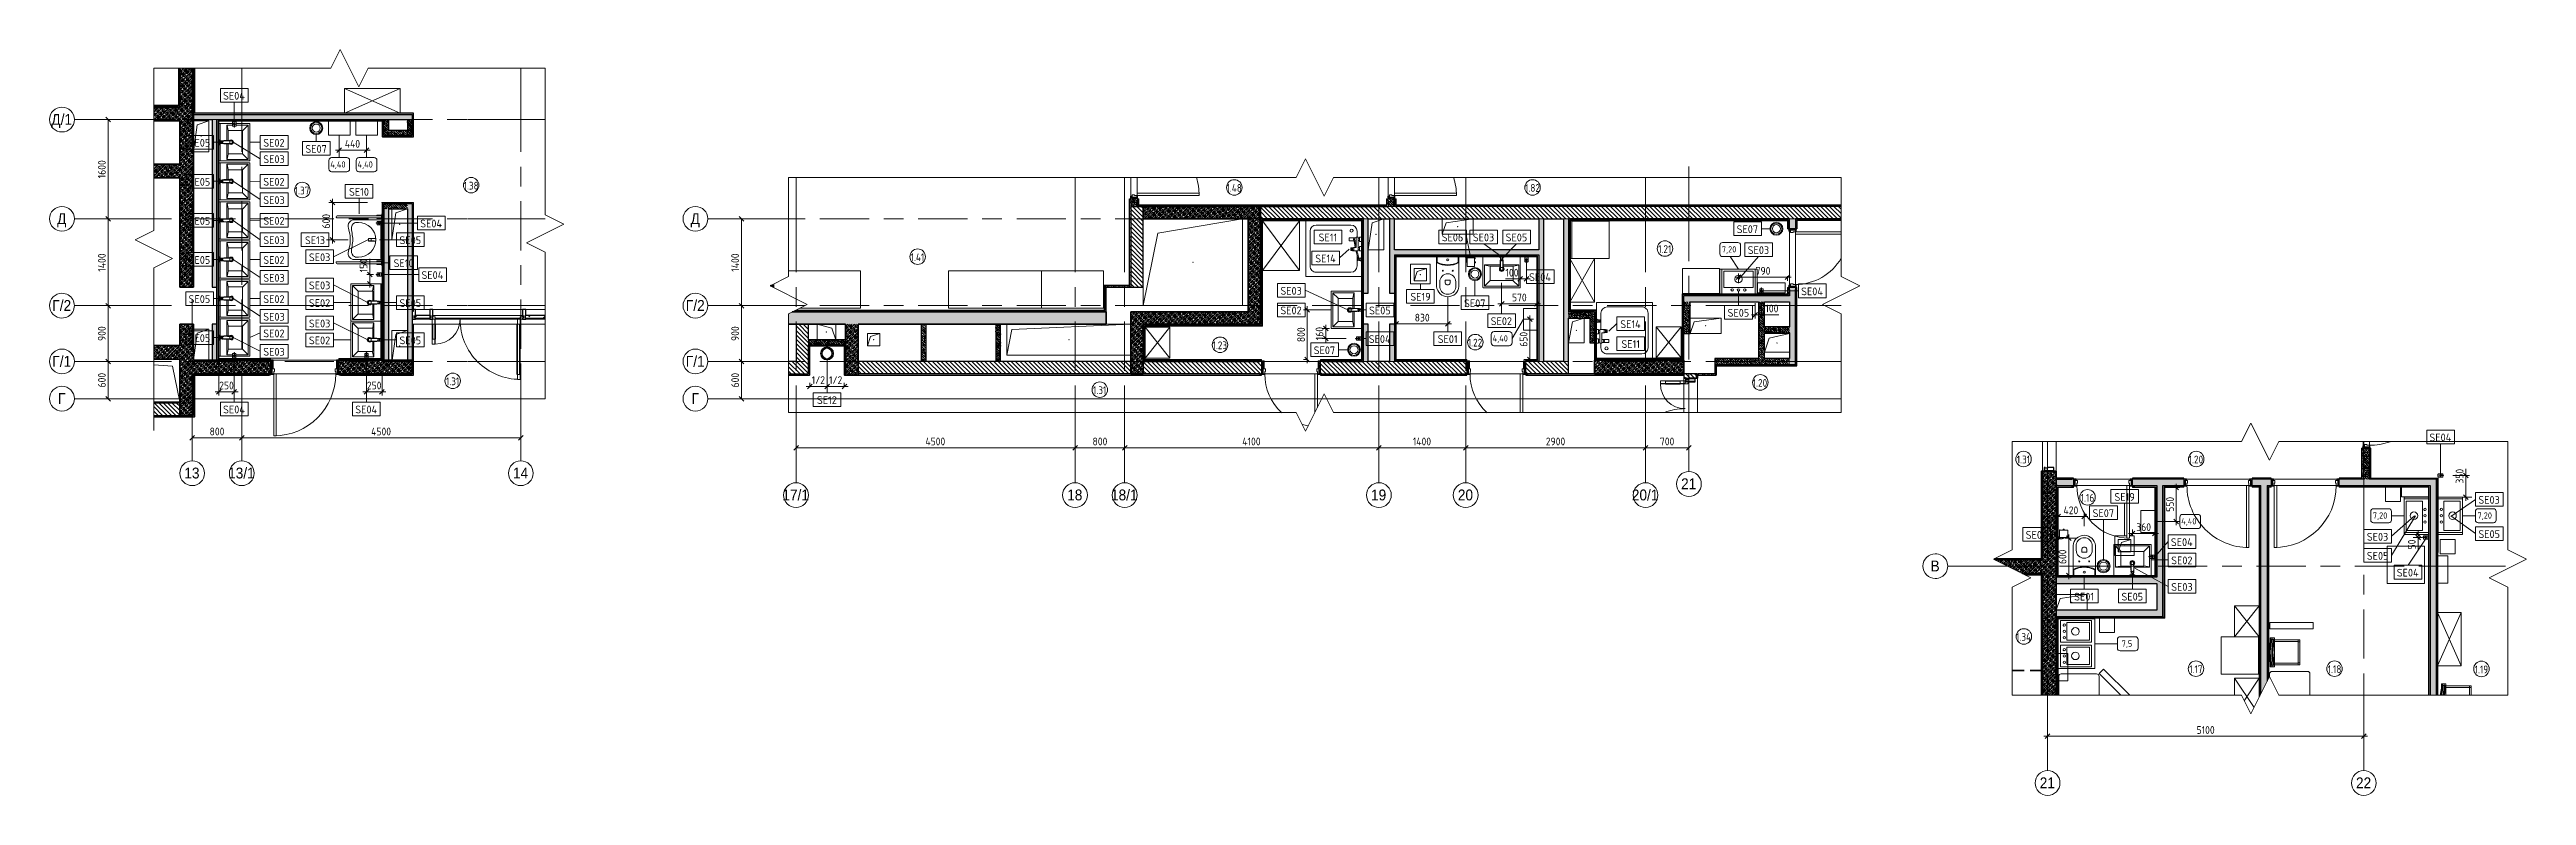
# Model space of a CAD drawing. Header units: millimetres. Extents: x 3991 to 282775, y -8553 to 29560.
# Drawn here: x 88023 to 127970, y 4103 to 16129 of the extents above; entities that cross this region are included whole.
import ezdxf

# ---------------------------------------------------------------- set-up
doc = ezdxf.new("R2010")
doc.units = ezdxf.units.MM
doc.linetypes.add('50_ШТРИХ_ш4_п2_', pattern=[300, 200, -100])
doc.linetypes.add('Осевая', pattern=[1587.5, 317.5, -238.125, 793.75, -238.125])
for name, color, linetype, lineweight, true_color in [('0-1', 7, 'Continuous', 9, 0x4994b4), ('A-DETL-GENF-1', 7, 'Continuous', 9, 0x4994b4), ('A-GENM-1', 7, 'Continuous', 9, 0x4994b4), ('A-WALL-1', 7, 'Continuous', 25, 0x3c3c3c), ('A-WALL-2', 7, 'Continuous', 35, 0x3c3c3c), ('A-WALL-FNSH-1', 7, 'Continuous', 15, 0x3c3c3c), ('P-SANR-FIXT-1', 7, 'Continuous', 15, 0x4994b4), ('P-SANR-FIXT-2', 7, 'Continuous', 9, 0x4994b4)]:
    doc.layers.add(name, color=color, linetype=linetype, lineweight=lineweight, true_color=true_color)
for name, color, linetype, lineweight in [('A-ANNO-DIMS', 7, 'Continuous', 9), ('A-ANNO-DIMS-50', 7, 'Continuous', 9), ('A-AREA-IDEN', 7, 'Continuous', 9), ('A-DETL-1', 7, '50_ШТРИХ_ш4_п2_', 35), ('A-DETL-GENF', 7, 'Continuous', 9), ('A-DOOR', 7, 'Continuous', 9), ('A-DOOR-1', 7, 'Continuous', 15), ('A-DOOR-FRAM', 7, 'Continuous', 15), ('A-DOOR-FRAM-1', 7, 'Continuous', 9), ('A-GENM', 7, 'Continuous', 9), ('A-GLAZ-CURT', 7, 'Continuous', 9), ('A-GLAZ-CURT-1', 7, 'Continuous', 25), ('A-GLAZ-CWMG', 7, 'Continuous', 9), ('A-GLAZ-CWMG-1', 7, 'Continuous', 25), ('A-WALL', 7, 'Continuous', 9), ('I-FURN', 7, 'Continuous', 9), ('I-FURN-IDEN', 7, 'Continuous', 9), ('I-WALL', 7, 'Continuous', 9), ('P-SANR-FIXT-IDEN', 7, 'Continuous', 9), ('S-STRS-MBND', 7, 'Continuous', 9), ('Оси', 7, 'Continuous', 9), ('Оси-1', 7, 'Continuous', 20), ('Оси-2', 7, 'Осевая', 9)]:
    doc.layers.add(name, color=color, linetype=linetype, lineweight=lineweight)
doc.styles.add('Arial', font='arial.ttf', dxfattribs={"width": 0.9, "height": 175})
doc.styles.add('GOST Common', font='GOST_Common.ttf', dxfattribs={"height": 100})
doc.styles.add('GOST Common_1', font='GOST_Common.ttf', dxfattribs={"height": 125})
doc.styles.add('GOST Common_2', font='GOST_Common.ttf', dxfattribs={"width": 0.9, "height": 125})
doc.styles.add('ISOCPEUR', font='isocpeur.ttf', dxfattribs={"width": 0.9, "height": 125})
doc.dimstyles.new('ISO-2_5_0_9К_БОЛЬШОЙ', dxfattribs={"dimscale": 304.8, "dimtxt": 124.497647, "dimasz": 0.246063, "dimexe": 0.19685, "dimexo": 0.492126, "dimgap": 0, "dimtad": 1, "dimdec": 0, "dimrnd": 10, "dimzin": 0, "dimdsep": 46, "dimtxsty": 'ISOCPEUR', "dimblk1": 'OBLIQUE', "dimblk2": 'OBLIQUE', "dimsah": 1, "dimcen": 0.09, "dimdle": 0.19685, "dimazin": 0, "dimtfac": 1, "dimtdec": 4, "dimtix": 1, "dimtmove": 0, "dimatfit": 3, "dimfxl": 1, "dimtvp": 1, "dimtolj": 1, "dimtzin": 0, "dimarcsym": 2})
doc.dimstyles.new('ISO-2_5_0_9К_БОЛЬШОЙ_2', dxfattribs={"dimscale": 304.8, "dimtxt": 124.497647, "dimasz": 0.246063, "dimexe": 0.19685, "dimexo": 0.492126, "dimgap": 0, "dimtad": 1, "dimdec": 0, "dimrnd": 10, "dimzin": 0, "dimdsep": 46, "dimtxsty": 'ISOCPEUR', "dimblk1": 'OBLIQUE', "dimblk2": 'OBLIQUE', "dimsah": 1, "dimcen": 0.09, "dimdle": 0.19685, "dimazin": 0, "dimtfac": 1, "dimtdec": 4, "dimtix": 1, "dimtmove": 1, "dimatfit": 3, "dimfxl": 1, "dimtvp": 1, "dimtolj": 1, "dimtzin": 0, "dimarcsym": 2})
pattern_1 = [(45, (47963.71, 0), (-28.51196, 28.51196), []), (45, (47992.223, 0), (-28.51196, 28.51196), [50.403, -10.081, 1.676, -8.404])]
pattern_2 = [(135, (47963.71, 0), (-37.717076, -37.717076), [53.34, -8.89, 1.778, -8.89]), (135, (47963.71, 37.694), (-37.717076, -37.717076), []), (50, (47963.71, 0), (63.763904, -5.57885), [6.667, -73.342]), (355, (47963.71, 0), (-12.33488, 66.86951), [5.334, -58.674]), (100.451, (47969.025, -0.465), (51.43036, 61.29098), [5.667, -62.332]), (46.184, (47963.71, 17.78), (94.87722, -14.71484), [10.001, -110.014]), (96.636, (47971.62, 16.55), (83.09115, 86.5993), [8.5, -93.497]), (351.184, (47963.71, 17.78), (83.09204, 86.59928), [8.001, -88.011]), (21, (47972.6, 13.335), (53.064487, -35.792726), [6.667, -73.342]), (326, (47972.6, 13.335), (21.63066, 64.46546), [5.334, -58.674]), (71.451, (47977.02, 10.35), (74.69646, 28.67237), [5.667, -62.332]), (37.5, (47963.71, 0), (1.080413, 29.594271), [1.676, -56.286, 1.676, -57.887, -58.896]), (37.5, (47963.71, 0), (1.080413, 29.594271), [-117.526, 1.676, -57.22]), (7.5, (47963.71, 0), (23.386368, 35.063507), [1.676, -32.283, 1.676, -54.953, -22.447]), (7.5, (47963.71, 0), (23.386368, 35.063507), [-90.589, 1.676, -20.771]), (327.5, (47943.886, 0), (47.456567, -2.005468), [1.676, -20.549, 1.676, -67.666, -92.011]), (327.5, (47943.886, 0), (47.456567, -2.005468), [-91.567, 1.676, -90.335]), (317.5, (47934.996, 0), (51.844948, 8.89904), [1.676, -27.216, 1.676, -44.374, -65.341]), (317.5, (47934.996, 0), (51.844948, 8.89904), [-74.943, 1.676, -63.665])]
pattern_3 = [(0, (47963.71, 0), (60.96, 15.24), [5.029, -40.691, 5.029, -40.691, -243.84]), (0, (47963.71, 0), (60.96, 15.24), [-91.44, 5.029, -86.411, 5.029, -40.691, -106.68]), (0, (47963.71, 0), (60.96, 15.24), [-228.6, 5.029, -25.451, 5.029, -71.171]), (120, (47986.57, 7.62), (-43.678227, 45.1729086), [5.029, -40.691, 5.029, -40.691, -243.84]), (120, (47986.57, 7.62), (-43.678227, 45.1729086), [-91.44, 5.029, -86.411, 5.029, -40.691, -106.68]), (120, (47986.57, 7.62), (-43.678227, 45.1729086), [-228.6, 5.029, -25.451, 5.029, -71.171]), (240, (47994.19, 38.1), (-17.281773, -60.4129086), [5.029, -40.691, 5.029, -40.691, -243.84]), (240, (47994.19, 38.1), (-17.281773, -60.4129086), [-91.44, 5.029, -86.411, 5.029, -40.691, -106.68]), (240, (47994.19, 38.1), (-17.281773, -60.4129086), [-228.6, 5.029, -25.451, 5.029, -71.171])]
pattern_4 = [(45, (38902.026, 0), (-28.51196, 28.51196), []), (45, (38930.54, 0), (-28.51196, 28.51196), [50.403, -10.081, 1.676, -8.404])]
pattern_5 = [(135, (38902.026, 0), (-37.717076, -37.717076), [53.34, -8.89, 1.778, -8.89]), (135, (38902.026, 37.694), (-37.717076, -37.717076), []), (50, (38902.026, 0), (63.763904, -5.57885), [6.667, -73.342]), (355, (38902.026, 0), (-12.334876, 66.869514), [5.334, -58.674]), (100.451, (38907.34, -0.465), (51.43036, 61.29098), [5.667, -62.332]), (46.184, (38902.03, 17.78), (94.87722, -14.714836), [10.001, -110.014]), (96.636, (38909.93, 16.55), (83.09115, 86.5993), [8.5, -93.497]), (351.184, (38902.03, 17.78), (83.09204, 86.59928), [8.001, -88.011]), (21, (38910.916, 13.335), (53.064487, -35.792726), [6.667, -73.342]), (326, (38910.916, 13.335), (21.63066, 64.46546), [5.334, -58.674]), (71.451, (38915.34, 10.35), (74.69646, 28.672367), [5.667, -62.332]), (37.5, (38902.026, 0), (1.080413, 29.594271), [1.676, -56.286, 1.676, -57.887, -58.896]), (37.5, (38902.026, 0), (1.080413, 29.594271), [-117.526, 1.676, -57.22]), (7.5, (38902.026, 0), (23.386368, 35.063507), [1.676, -32.283, 1.676, -54.953, -22.447]), (7.5, (38902.026, 0), (23.386368, 35.063507), [-90.589, 1.676, -20.771]), (327.5, (38882.201, 0), (47.456567, -2.005468), [1.676, -20.549, 1.676, -67.666, -92.011]), (327.5, (38882.201, 0), (47.456567, -2.005468), [-91.567, 1.676, -90.335]), (317.5, (38873.31, 0), (51.844948, 8.89904), [1.676, -27.216, 1.676, -44.374, -65.341]), (317.5, (38873.31, 0), (51.844948, 8.89904), [-74.943, 1.676, -63.665])]
pattern_6 = [(135, (1751.41, 114.685), (-14.14214, -14.14214), []), (225, (1751.41, 114.685), (14.14214, -14.14214), [])]
pattern_7 = [(135, (1826.41, 114.685), (-14.14214, -14.14214), []), (225, (1826.41, 114.685), (14.14214, -14.14214), [])]
pattern_8 = [(45, (-296.384, 114.685), (-14.1421, 14.1421), []), (135, (-296.384, 114.685), (-14.1421, -14.1421), [])]
pattern_9 = [(135, (1826.41, 164.685), (-14.14214, -14.14214), []), (225, (1826.41, 164.685), (14.14214, -14.14214), [])]
pattern_10 = [(45, (-296.384, 164.685), (-14.1421, 14.1421), []), (135, (-296.384, 164.685), (-14.1421, -14.1421), [])]
pattern_11 = [(135, (38902.026, 0), (-35.35534, -35.35534), [])]
pattern_12 = [(0, (38902.026, 0), (60.96, 15.24), [5.029, -40.691, 5.029, -40.691, -243.84]), (0, (38902.026, 0), (60.96, 15.24), [-91.44, 5.029, -86.411, 5.029, -40.691, -106.68]), (0, (38902.026, 0), (60.96, 15.24), [-228.6, 5.029, -25.451, 5.029, -71.171]), (120, (38924.886, 7.62), (-43.6782272, 45.1729086), [5.029, -40.691, 5.029, -40.691, -243.84]), (120, (38924.886, 7.62), (-43.6782272, 45.1729086), [-91.44, 5.029, -86.411, 5.029, -40.691, -106.68]), (120, (38924.886, 7.62), (-43.6782272, 45.1729086), [-228.6, 5.029, -25.451, 5.029, -71.171]), (240, (38932.506, 38.1), (-17.2817728, -60.4129086), [5.029, -40.691, 5.029, -40.691, -243.84]), (240, (38932.506, 38.1), (-17.2817728, -60.4129086), [-91.44, 5.029, -86.411, 5.029, -40.691, -106.68]), (240, (38932.506, 38.1), (-17.2817728, -60.4129086), [-228.6, 5.029, -25.451, 5.029, -71.171])]
pattern_13 = [(45, (44686.58, 0), (-28.51196, 28.51196), []), (45, (44715.093, 0), (-28.51196, 28.51196), [50.403, -10.081, 1.676, -8.404])]
pattern_14 = [(135, (44686.58, 0), (-37.717076, -37.717076), [53.34, -8.89, 1.778, -8.89]), (135, (44686.58, 37.694), (-37.717076, -37.717076), []), (50, (44686.58, 0), (63.763904, -5.57885), [6.667, -73.342]), (355, (44686.58, 0), (-12.334876, 66.869514), [5.334, -58.674]), (100.451, (44691.895, -0.465), (51.43036, 61.29098), [5.667, -62.332]), (46.184, (44686.58, 17.78), (94.87722, -14.714836), [10.001, -110.014]), (96.636, (44694.49, 16.55), (83.09115, 86.59931), [8.5, -93.497]), (351.184, (44686.58, 17.78), (83.09204, 86.59928), [8.001, -88.011]), (21, (44695.47, 13.335), (53.064487, -35.792726), [6.667, -73.342]), (326, (44695.47, 13.335), (21.63066, 64.46546), [5.334, -58.674]), (71.451, (44699.89, 10.35), (74.69646, 28.672367), [5.667, -62.332]), (37.5, (44686.58, 0), (1.080413, 29.594271), [1.676, -56.286, 1.676, -57.887, -58.896]), (37.5, (44686.58, 0), (1.080413, 29.594271), [-117.526, 1.676, -57.22]), (7.5, (44686.58, 0), (23.386368, 35.063507), [1.676, -32.283, 1.676, -54.953, -22.447]), (7.5, (44686.58, 0), (23.386368, 35.063507), [-90.589, 1.676, -20.771]), (327.5, (44666.756, 0), (47.456567, -2.0054684), [1.676, -20.549, 1.676, -67.666, -92.011]), (327.5, (44666.756, 0), (47.456567, -2.0054684), [-91.567, 1.676, -90.335]), (317.5, (44657.866, 0), (51.844948, 8.89904), [1.676, -27.216, 1.676, -44.374, -65.341]), (317.5, (44657.866, 0), (51.844948, 8.89904), [-74.943, 1.676, -63.665])]
pattern_15 = [(45, (-371.384, 114.685), (-14.1421, 14.1421), []), (135, (-371.384, 114.685), (-14.1421, -14.1421), [])]
pattern_16 = [(0, (44686.581, 0), (60.96, 15.24), [5.029, -40.691, 5.029, -40.691, -243.84]), (0, (44686.581, 0), (60.96, 15.24), [-91.44, 5.029, -86.411, 5.029, -40.691, -106.68]), (0, (44686.581, 0), (60.96, 15.24), [-228.6, 5.029, -25.451, 5.029, -71.171]), (120, (44709.441, 7.62), (-43.6782272, 45.1729086), [5.029, -40.691, 5.029, -40.691, -243.84]), (120, (44709.441, 7.62), (-43.6782272, 45.1729086), [-91.44, 5.029, -86.411, 5.029, -40.691, -106.68]), (120, (44709.441, 7.62), (-43.6782272, 45.1729086), [-228.6, 5.029, -25.451, 5.029, -71.171]), (240, (44717.061, 38.1), (-17.2817728, -60.4129086), [5.029, -40.691, 5.029, -40.691, -243.84]), (240, (44717.061, 38.1), (-17.2817728, -60.4129086), [-91.44, 5.029, -86.411, 5.029, -40.691, -106.68]), (240, (44717.061, 38.1), (-17.2817728, -60.4129086), [-228.6, 5.029, -25.451, 5.029, -71.171])]

msp = doc.modelspace()

# ---------------------------------------------------------------- texts
at = {"layer": 'A-AREA-IDEN', "char_height": 125, "attachment_point": 1, "style": 'GOST Common_2'}
for s, insert, width in [('1.38', (94701.9, 13997.1), 303.038), ('1.37', (91978.4, 13918), 303.038), ('1.48', (107004.8, 13960.2), 313.861), ('1.82', (111819.4, 13960.2), 303.038), ('1.41', (101910.2, 12843.7), 285), ('1.21', (113966.5, 12974.8), 274.177), ('1.23', (106779.5, 11423.4), 303.038), ('1.22', (110896.6, 11466.4), 303.038), ('1.31', (94415.9, 10842.1), 274.177), ('1.20', (115492, 10816.9), 303.038), ('1.31', (104852.1, 10699.4), 274.177), ('1.31', (119749.9, 9581.7), 274.177), ('1.20', (122522.3, 9581.7), 303.038), ('1.16', (120781.8, 8964.7), 274.177), ('1.34', (119738.5, 6721.1), 313.861), ('1.17', (122530.7, 6201.1), 274.177), ('1.18', (124764.7, 6201.1), 274.177), ('1.19', (127134.3, 6197.6), 274.177)]:
    msp.add_mtext(s, dxfattribs=dict(at, insert=insert, width=width))
at = {"layer": 'I-FURN-IDEN', "char_height": 100, "attachment_point": 1, "style": 'GOST Common'}
for s, insert, width in [('4,40', (92550.9, 14326.5), 332.7), ('4,40', (92990.9, 14326.5), 332.7), ('7,20', (114993.3, 12957.7), 308.65), ('4,40', (111296.7, 11522), 332.7), ('4,40', (122401.6, 8573.5), 332.7), ('7,20', (125491.6, 8666.5), 308.65), ('7,20', (127179.2, 8666.5), 308.65), ('7,5', (121441, 6601.6), 220.464)]:
    msp.add_mtext(s, dxfattribs=dict(at, insert=insert, width=width))
at = {"layer": 'P-SANR-FIXT-IDEN', "char_height": 125, "attachment_point": 1, "style": 'GOST Common_1'}
for s, insert, width in [('SE04', (90822.1, 15446.6), 456.962), ('SE05', (90266.5, 14688.8), 444.937), ('SE02', (91470.3, 14688.3), 444.937), ('SE03', (91470.3, 14423.5), 444.937), ('SE07', (92149.1, 14588.7), 444.937), ('SE05', (90266.5, 14058.8), 444.937), ('SE02', (91470.3, 14059.9), 444.937), ('SE03', (91470.3, 13764.4), 444.937), ('SE10', (92853.3, 13896.6), 412.869), ('SE05', (90266.5, 13428.8), 444.937), ('SE02', (91470.3, 13429.9), 444.937), ('SE04', (94001.5, 13386.3), 456.962), ('SE07', (115231.7, 13295), 444.937), ('SE05', (90266.5, 12798.8), 444.937), ('SE03', (91470.3, 13117.9), 444.937), ('SE02', (91470.3, 12798.3), 444.937), ('SE13', (92142.3, 13116.8), 412.869), ('SE03', (92206.2, 12842.4), 444.937), ('SE05', (93667.5, 13117.3), 444.937), ('SE14', (108436.4, 12823.3), 424.894), ('SE11', (108490.5, 13162.6), 380.802), ('SE06', (110475.1, 13162.6), 444.937), ('SE03', (110976.9, 13162.6), 444.937), ('SE05', (111506.5, 13162.6), 444.937), ('SE03', (115410.6, 12958), 444.937), ('SE03', (91470.3, 12510.2), 444.937), ('SE03', (92206.2, 12389.2), 444.937), ('SE10', (93572.1, 12746.8), 412.869), ('SE04', (94021.5, 12555.5), 456.962), ('SE04', (111885.2, 12522.1), 456.962), ('SE05', (90266.5, 12168.8), 444.937), ('SE02', (91470.3, 12168.3), 444.937), ('SE02', (92206.2, 12104.5), 444.937), ('SE05', (93667.5, 12103.9), 444.937), ('SE03', (107873.6, 12301.2), 444.937), ('SE02', (107873.6, 11985.4), 444.937), ('SE05', (109304.2, 11984.8), 444.937), ('SE19', (109969.5, 12206.3), 412.869), ('SE07', (110835.4, 12100.3), 444.937), ('SE04', (116271.9, 12292.8), 456.962), ('SE03', (91470.3, 11883.6), 444.937), ('SE02', (91470.3, 11614.9), 444.937), ('SE03', (92206.2, 11774.7), 444.937), ('SE02', (111265.9, 11812), 444.937), ('SE14', (113355.3, 11764), 424.894), ('SE05', (115086.2, 11947.6), 444.937), ('SE05', (90266.5, 11538.8), 444.937), ('SE03', (91470.3, 11319), 444.937), ('SE02', (92206.2, 11502.5), 444.937), ('SE05', (93667.5, 11503), 444.937), ('SE07', (108411.6, 11342.8), 444.937), ('SE04', (109299.2, 11523.4), 456.962), ('SE01', (110410.6, 11523.4), 412.869), ('SE11', (113373.5, 11443.4), 380.802), ('SE04', (90822.1, 10388.7), 456.962), ('SE04', (92954.1, 10388.7), 456.962), ('SE12', (100399.6, 10540), 412.869), ('SE04', (126404.9, 9937.8), 456.962), ('SE19', (121325, 8978), 412.869), ('SE03', (127193.9, 8931), 444.937), ('SE07', (120972.8, 8717.3), 444.937), ('SE06', (119894.1, 8366), 444.937), ('SE04', (122235.1, 8249.1), 456.962), ('SE03', (125395.1, 8336), 444.937), ('SE05', (125395.1, 8028.2), 444.937), ('SE05', (127193.9, 8379.5), 444.937), ('SE02', (122240.1, 7955.5), 444.937), ('SE04', (125878.6, 7757.2), 456.962), ('SE01', (120675.2, 7370.7), 412.869), ('SE05', (121438.8, 7370.7), 444.937), ('SE03', (122240.1, 7527.1), 444.937)]:
    msp.add_mtext(s, dxfattribs=dict(at, insert=insert, width=width))
at = {"layer": 'Оси', "char_height": 175, "attachment_point": 1, "style": 'Arial'}
for s, insert, width in [('\\fArial|b0|i0|c204|p34|;\\W.9;Д', (88051.6, 15090.5), 183.987), ('/1', (88203.5, 15090.5), 227.278), ('\\fArial|b0|i0|c204|p34|;\\W.9;Д', (88145.5, 13490.5), 183.987), ('\\fArial|b0|i0|c204|p34|;\\W.9;Д', (98362.8, 13490.5), 183.987), ('\\fArial|b0|i0|c204|p34|;\\W.9;Г', (88066.5, 12090.5), 147.911), ('/2', (88188.5, 12090.5), 227.278), ('\\fArial|b0|i0|c204|p34|;\\W.9;Г', (98283.8, 12090.5), 147.911), ('/2', (98405.8, 12090.5), 227.278), ('\\fArial|b0|i0|c204|p34|;\\W.9;Г', (88066.5, 11190.5), 147.911), ('/1', (88188.5, 11190.5), 227.278), ('\\fArial|b0|i0|c204|p34|;\\W.9;Г', (98283.8, 11190.5), 147.911), ('/1', (98405.8, 11190.5), 227.278), ('\\fArial|b0|i0|c204|p34|;\\W.9;Г', (88160.3, 10590.5), 147.911), ('\\fArial|b0|i0|c204|p34|;\\W.9;Г', (98377.6, 10590.5), 147.911), ('13', (90197.4, 9388.7), 303.038), ('13/1', (90903.6, 9388.7), 530.316), ('14', (95497.4, 9388.7), 303.038), ('21', (114335.7, 9215.8), 303.038), ('17/1', (99841.9, 9035.8), 530.316), ('18', (104435.7, 9035.8), 303.038), ('18/1', (105141.9, 9035.8), 530.316), ('19', (109335.7, 9035.8), 303.038), ('20', (110735.7, 9035.8), 303.038), ('20/1', (113541.9, 9035.8), 530.316), ('\\fArial|b0|i0|c204|p34|;\\W.9;В', (118359.2, 7890.5), 180.38), ('21', (120120.3, 4393.6), 303.038), ('22', (125220.3, 4393.6), 303.038)]:
    msp.add_mtext(s, dxfattribs=dict(at, insert=insert, width=width))

# ---------------------------------------------------------------- blocks, each defined once
blk = doc.blocks.new('110_Дверь_СКБ_1Ст_Внутренняя1 - Д-11 1100x2100h_кладовые _все__ коридор _между помещениями блока столовой__ моечные _все_-32089417-Фрагмент 1_7')
at = {"layer": 'A-DOOR'}
h = blk.add_hatch(dxfattribs=at)
h.set_pattern_fill('FP_18', color=256, style=0, pattern_type=2)
h.set_pattern_definition([(135, (1751.41, 174.685), (-14.14214, -14.14214), []), (225, (1751.41, 174.685), (14.14214, -14.14214), [])])
h.paths.add_polyline_path([(562.5, 110), (537.5, 110), (537.5, -110), (562.5, -110)])
at = {"layer": 'A-DOOR-FRAM-1'}
h = blk.add_hatch(dxfattribs=at)
h.set_pattern_fill('FP_19', color=256, style=0, pattern_type=2)
h.set_pattern_definition([(45, (-371.384, 174.685), (-14.1421, 14.1421), []), (135, (-371.384, 174.685), (-14.1421, -14.1421), [])])
h.paths.add_polyline_path([(-537.5, 110), (-537.5, -110), (-512.5, -110), (-512.7, 110)])
at = {"layer": 'A-DOOR'}
blk.add_arc((512.5, 110), 1000, 90, 180, dxfattribs=at)
at = {"layer": 'A-DOOR-1'}
for p, q in [((512.5, 1110), (472.5, 1110)), ((472.5, 1110), (472.5, 110)), ((512.5, 110), (512.5, 1110)), ((472.5, 110), (512.5, 110))]:
    blk.add_line(p, q, dxfattribs=at)
at = {"layer": 'A-DOOR-FRAM'}
for p, q in [((-497.5, 118), (-567.5, 118)), ((-567.5, 118), (-567.5, 110)), ((-567.5, 110), (-497.5, 110)), ((-512.5, 110), (-537.5, 110)), ((-537.5, 110), (-537.5, -110)), ((-487.5, 110), (-512.5, 110)), ((-512.5, 110), (-512.5, 30)), ((-512.5, -110), (-512.5, 110)), ((-497.5, 110), (-512.5, 110)), ((-512.5, 110), (-512.5, 109)), ((-512.5, 109), (-497.5, 109)), ((-512.5, 30), (-477.5, 30)), ((-497.5, 30), (-512.5, 30)), ((-512.5, 30), (-512.5, -110)), ((-497.5, 110), (-497.5, 118)), ((-497.5, 109), (-497.5, 110)), ((-497.5, -110), (-497.5, 30)), ((-487.5, 70), (-487.5, 110)), ((-477.5, 70), (-487.5, 70)), ((-477.5, 30), (-477.5, 70)), ((512.5, 70), (502.5, 70)), ((502.5, 70), (502.5, 30)), ((502.5, 30), (537.5, 30)), ((512.5, 110), (512.5, 70)), ((537.5, 110), (512.5, 110)), ((592.5, 118), (522.5, 118)), ((522.5, 118), (522.5, 110)), ((537.5, 110), (522.5, 110)), ((522.5, 110), (522.5, 109)), ((522.5, 110), (592.5, 110)), ((522.5, 109), (537.5, 109)), ((537.5, 30), (522.5, 30)), ((522.5, 30), (522.5, -110)), ((537.5, 30), (537.5, 110)), ((562.5, 110), (537.5, 110)), ((537.5, 110), (537.5, -110)), ((537.5, 109), (537.5, 110)), ((537.5, -110), (537.5, 30)), ((562.5, -110), (562.5, 110)), ((592.5, 110), (592.5, 118)), ((-497.5, -110), (-567.5, -110)), ((-567.5, -110), (-567.5, -118)), ((-567.5, -118), (-497.5, -118)), ((-537.5, -110), (-512.5, -110)), ((-512.5, -110), (-497.5, -110)), ((-497.5, -118), (-497.5, -110)), ((522.5, -110), (537.5, -110)), ((592.5, -110), (522.5, -110)), ((522.5, -110), (522.5, -118)), ((522.5, -118), (592.5, -118)), ((537.5, -110), (562.5, -110)), ((592.5, -118), (592.5, -110))]:
    blk.add_line(p, q, dxfattribs=at)
blk = doc.blocks.new('GM_Отверстие прямоугольное _в плите_ - Отверстие-21609826-Фрагмент 1_7')
at = {"layer": 'A-GENM'}
for p, q in [((-125, -250), (-125, 250)), ((-125, 250), (-125, -250)), ((-125, -250), (-63, 187)), ((-63, 187), (125, 250)), ((125, -250), (-125, -250)), ((-125, -250), (125, -250))]:
    blk.add_line(p, q, dxfattribs=at)
for start, end in [(360, 180), (180, 360)]:
    blk.add_arc((0, 0), 2.5, start, end, dxfattribs=at)
blk = doc.blocks.new('GM_Отверстие прямоугольное _в плите_ - Отверстие-V68-Фрагмент 1_7')
at = {"layer": 'A-GENM'}
for p, q in [((-125, -230), (-125, 250)), ((-125, 250), (125, 250)), ((125, 250), (-125, 250)), ((-125, 250), (-125, -230)), ((-122, -230), (-63, 187)), ((-63, 187), (125, 250))]:
    blk.add_line(p, q, dxfattribs=at)
for start, end in [(360, 180), (180, 360)]:
    blk.add_arc((0, 0), 2.5, start, end, dxfattribs=at)
blk = doc.blocks.new('GM_Отверстие прямоугольное _в плите_ - Отверстие-V69-Фрагмент 1_7')
at = {"layer": 'A-GENM'}
for p, q in [((-125, 250), (125, 250)), ((125, 250), (-125, 250)), ((-125, -250), (-63, 187)), ((-63, 187), (125, 250)), ((125, 250), (125, -250)), ((125, -250), (125, 250))]:
    blk.add_line(p, q, dxfattribs=at)
for start, end in [(360, 180), (180, 360)]:
    blk.add_arc((0, 0), 2.5, start, end, dxfattribs=at)
blk = doc.blocks.new('GM_Отверстие прямоугольное _в плите_ - Отверстие-V70-Фрагмент 1_7')
at = {"layer": 'A-GENM'}
for p, q in [((-125, 250), (125, 250)), ((125, 250), (-125, 250)), ((-125, -250), (-63, 187)), ((-63, 187), (125, 250)), ((125, 250), (125, -250)), ((125, -250), (125, 250)), ((125, -250), (-125, -250)), ((-125, -250), (125, -250))]:
    blk.add_line(p, q, dxfattribs=at)
for start, end in [(360, 180), (180, 360)]:
    blk.add_arc((0, 0), 2.5, start, end, dxfattribs=at)
blk = doc.blocks.new('GM_Отверстие прямоугольное _в плите_ - Отверстие-24275187-Фрагмент 1_7')
at = {"layer": 'A-GENM'}
for p, q in [((-230, 735), (345, 850)), ((345, 850), (345, 432)), ((345, 432), (345, 850)), ((-252, 432), (-230, 735))]:
    blk.add_line(p, q, dxfattribs=at)
blk = doc.blocks.new('Шкаф параметрический - 3_26п-25545953-Фрагмент 1_7')
at = {"layer": 'I-FURN'}
for p, q in [((0, 0), (900, 400)), ((0, 400), (900, 0)), ((900, 400), (0, 400)), ((0, 400), (0, 0)), ((0, 0), (0, 400)), ((0, 400), (900, 400)), ((900, 0), (900, 400)), ((900, 400), (900, 0)), ((900, 0), (0, 0))]:
    blk.add_line(p, q, dxfattribs=at)
blk = doc.blocks.new('зеркало круглое600д - 1_22д зеркало круглое d600-30456177-Фрагмент 1_7')
at = {"layer": 'I-FURN'}
for p, q in [((-300, 0), (300, 0)), ((300, 0), (-300, 0)), ((-300, 0), (-300, -20)), ((-300, -20), (300, -20)), ((300, -20), (-300, -20)), ((300, -20), (300, 0))]:
    blk.add_line(p, q, dxfattribs=at)
blk = doc.blocks.new('зеркало круглое600д - 1_22д зеркало круглое d600-V71-Фрагмент 1_7')
at = {"layer": 'I-FURN'}
for p, q in [((-300, 0), (300, 0)), ((245, 0), (-300, 0)), ((300, 0), (258, 0)), ((-300, 0), (-300, -20)), ((-300, -20), (252, -20)), ((300, -20), (-300, -20)), ((258, -20), (300, -20)), ((300, -20), (300, 0))]:
    blk.add_line(p, q, dxfattribs=at)
blk = doc.blocks.new('сифон - Для раковины-30615598-Фрагмент 1_7')
at = {"layer": 'P-SANR-FIXT-1'}
for p, q in [((117, 26), (15, 26)), ((117, 26), (117, 23)), ((127, 20), (126, 20)), ((180, 20), (148, 20)), ((191, 20), (180, 20)), ((200, 40), (191, 40)), ((191, 1), (191, 40)), ((200, 40), (200, 1)), ((15, -26), (117, -26)), ((117, -21), (117, -26)), ((122, -20), (123, -20)), ((146, -20), (180, -20)), ((180, -20), (191, -20)), ((191, -26), (191, 0)), ((191, -40), (191, -26)), ((191, -40), (200, -40)), ((200, 0), (200, -40))]:
    blk.add_line(p, q, dxfattribs=at)
for radius, start, end in [(30, 46.0777, 180), (30, 180, 316.8879), (22.5, 180, 225.6913), (22.5, 134.338, 180), (21.5, 180, 223.4006), (21.5, 136.6301, 180), (22.5, 100.3246, 111.0164), (21.5, 101.7897, 108), (21.5, 81.6166, 90.6528), (21.5, 72, 75.9978), (22.5, 67.2152, 71.5917), (30, 42.9598, 45), (22.5, 244.2771, 292.5042), (21.5, 247.6878, 288), (21.5, 289.2478, 293.8296), (22.5, 293.3521, 297.2506), (30, 317.2925, 319.7584)]:
    blk.add_arc((0, 0), radius, start, end, dxfattribs=at)
blk = doc.blocks.new('раковина - 400 x 500mm-30615599-Фрагмент 1_7')
at = {"layer": 'P-SANR-FIXT-1'}
for p, q in [((347, 0), (-244, 0)), ((-249, -5), (-249, -495)), ((-224, -135), (-224, -470)), ((31, -130), (-219, -130)), ((-219, -135), (-139, -151)), ((-219, -470), (-138, -388)), ((-134, -155), (-134, -380)), ((-126, -150), (-129, -150)), ((-129, -385), (234, -385)), ((31, -150), (-126, -150)), ((322, -130), (73, -130)), ((234, -150), (73, -150)), ((239, -155), (239, -380)), ((322, -470), (240, -388)), ((322, -135), (243, -150)), ((327, -470), (327, -135)), ((352, -495), (352, -5)), ((-244, -500), (347, -500)), ((-219, -475), (322, -475))]:
    blk.add_line(p, q, dxfattribs=at)
for centre, radius, start, end in [((-244, -5), 5, 90, 129.444), ((347, -5), 5, 13.7658, 90), ((-244, -5), 5, 135, 180), ((-219, -135), 5, 90, 180), ((-129, -155), 5, 90, 180), ((-129, -380), 5, 180, 270), ((53, -200), 37.5, 127.0989, 180), ((53, -200), 37.5, 180, 360), ((53, -200), 37.5, 125.6856, 126.8586), ((53, -200), 23, 161.6513, 168.2616), ((53, -200), 23, 169.5423, 180), ((53, -200), 23, 180, 191.0187), ((53, -200), 23, 191.973, 198.7205), ((53, -200), 23, 222.1983, 317.8246), ((53, -200), 37.5, 55.0941, 56.2371), ((53, -200), 23, 18.517, 25.129), ((53, -200), 37.5, 360, 54.8629), ((53, -200), 23, 337.0713, 360), ((53, -200), 23, 360, 17.2363), ((234, -155), 5, 0, 90), ((234, -380), 5, 270, 360), ((322, -135), 5, 0, 90), ((347, -5), 5, 0, 13.7658), ((-244, -495), 5, 180, 270), ((-219, -470), 5, 180, 270), ((322, -470), 5, 270, 0), ((347, -495), 5, 270, 0)]:
    blk.add_arc(centre, radius, start, end, dxfattribs=at)
blk = doc.blocks.new('смеситель для раковины - Default-30615600-Фрагмент 1_7')
at = {"layer": '0-1'}
for p, q in [((-23, 3), (-22, 16)), ((20, 152), (-20, 152)), ((20, 112), (-20, 112)), ((-20, 110), (-20, 97)), ((-19, 8), (-20, 10)), ((20, 97), (20, 110)), ((22, 16), (23, 3))]:
    blk.add_line(p, q, dxfattribs=at)
at = {"layer": '0-1', "flags": 128}
for points in [[(-22, 16), (-22, 25), (-21, 39), (-21, 64), (-21, 88)], [(-21, 151), (-21, 150), (-21, 149), (-21, 148), (-21, 147), (-21, 145), (-21, 135), (-21, 64), (-21, 93)], [(-21, 22), (-21, 24), (-21, 63), (-21, 93)], [(-20, 11), (-21, 13), (-21, 15)], [(12, 0), (16, 4), (19, 9), (21, 14), (21, 16)], [(20, 152), (20, 152), (20, 152), (20, 151), (21, 151), (21, 151), (21, 151), (21, 151)], [(21, 17), (21, 26), (21, 77), (21, 111)]]:
    blk.add_lwpolyline(points, dxfattribs=at)
at = {"layer": 'P-SANR-FIXT-1'}
for p, q in [((-23, 0), (-23, 1)), ((21, 152), (-21, 152)), ((-21, 152), (-21, -23)), ((-20, 144), (-20, 112)), ((20, 112), (20, 144)), ((20, 143), (20, 141)), ((20, 137), (20, 134)), ((20, 131), (20, 126)), ((20, 116), (20, 114)), ((20, 111), (20, 109)), ((21, -23), (21, 152)), ((23, 5), (23, 1)), ((23, 1), (23, 0)), ((-21, -23), (21, -23))]:
    blk.add_line(p, q, dxfattribs=at)
at = {"layer": 'P-SANR-FIXT-1', "flags": 128}
for points in [[(-21, 17), (-21, 42), (-21, 68), (-21, 118), (-21, 144), (-21, 149), (-21, 150), (-21, 145), (-21, 139), (-21, 88)], [(-20, 126), (-20, 134), (-20, 138)], [(-20, 109), (-20, 111), (-20, 120)], [(-16, 4), (-13, 2), (-12, 1)], [(12, 1), (13, 2), (16, 4)], [(20, 124), (20, 120), (20, 118)], [(21, 88), (21, 139), (21, 145), (21, 150), (21, 149), (21, 144), (21, 118), (21, 68), (21, 42), (21, 17)], [(23, 1), (23, 3), (22, 6), (22, 8), (22, 11), (22, 15)], [(-10, 0), (-6, -2), (-5, -2)], [(-3, -2), (-2, -2), (2, -2), (3, -2)], [(1, -4), (0, -4), (0, -4), (0, -4), (0, -4), (-1, -4)], [(5, -2), (6, -2), (10, 0)]]:
    blk.add_lwpolyline(points, dxfattribs=at)
at = {"layer": 'P-SANR-FIXT-1'}
for centre, major_axis, ratio, start_param, end_param in [((0, 17), (20.8, 0), 0.98634, 3.038054, 3.090126), ((0, 17), (20.8, 0), 0.98634, 3.29536, 3.441377), ((-20, 110), (-0.5, 0.002), 0.095846, 0.794229, 1.571164), ((20, 110), (0.5, 0.002), 0.095848, 4.711795, 5.488843), ((0, 17), (20.8, 0), 0.98634, 5.983401, 6.129418), ((0, 17), (20.8, 0), 0.98634, 0.051466, 0.103539), ((0, 17), (20.8, 0), 0.98634, 4.268583, 4.510817), ((0, 17), (18.5, 0), 0.986286, 4.671144, 4.753634), ((0, 17), (20.8, 0), 0.98634, 4.913948, 5.156189)]:
    blk.add_ellipse(centre, major_axis=major_axis, ratio=ratio, start_param=start_param, end_param=end_param, dxfattribs=at)
for points, knots in [([(-22, 15), (-22, 14), (-22, 12), (-22, 10), (-22, 9), (-22, 8), (-22, 7), (-22, 6), (-23, 5), (-23, 4), (-23, 2), (-23, 2), (-23, 1)], [0, 0, 0, 0, 0.166667, 0.25, 0.333333, 0.416667, 0.5, 0.583333, 0.666667, 0.75, 0.833333, 1, 1, 1, 1]), ([(23, 0), (23, -3), (22, -6), (20, -11), (18, -15), (15, -18), (12, -20), (8, -22), (5, -23), (2, -23), (-2, -23), (-6, -22), (-10, -21), (-13, -19), (-15, -18), (-17, -16), (-19, -13), (-22, -8), (-23, -3), (-23, 0)], [0, 0, 0, 0, 0.111111, 0.166667, 0.222222, 0.277778, 0.333333, 0.388889, 0.444444, 0.479167, 0.513889, 0.583333, 0.652778, 0.6875, 0.722222, 0.756944, 0.791667, 0.861111, 1, 1, 1, 1]), ([(-21, 88), (-21, 86), (-21, 82), (-21, 77), (-21, 74), (-21, 70), (-21, 67), (-21, 64), (-21, 62), (-21, 60), (-21, 58), (-21, 56), (-21, 53), (-21, 49), (-21, 46), (-21, 43), (-21, 39), (-21, 36), (-21, 32), (-22, 28), (-22, 21), (-22, 17), (-22, 15)], [0, 0, 0, 0, 0.083333, 0.125, 0.166667, 0.208333, 0.25, 0.291667, 0.3125, 0.333333, 0.354167, 0.375, 0.416667, 0.458333, 0.5, 0.541667, 0.583333, 0.625, 0.666667, 0.75, 0.833333, 1, 1, 1, 1]), ([(-20, 97), (-20, 91), (-20, 82), (-21, 70), (-21, 60), (-21, 53), (-21, 47), (-21, 45), (-21, 44), (-21, 42), (-21, 40), (-21, 38), (-21, 36), (-21, 35), (-21, 34), (-21, 33), (-21, 31), (-21, 30), (-21, 29), (-21, 28), (-21, 27), (-21, 26), (-21, 23), (-21, 20), (-21, 18)], [0, 0, 0, 0, 0.222222, 0.333333, 0.444444, 0.583333, 0.618056, 0.652778, 0.670139, 0.6875, 0.722222, 0.756944, 0.774306, 0.782986, 0.791667, 0.826389, 0.84375, 0.861111, 0.878472, 0.887153, 0.895833, 0.913194, 0.930556, 1, 1, 1, 1]), ([(-18, 10), (-19, 11), (-20, 14), (-21, 17), (-21, 20)], [-0.157337, -0.157337, -0.157337, -0.157337, -0.1111111, 0, 0, 0, 0]), ([(-16, 4), (-17, 4), (-18, 5), (-19, 7), (-20, 9), (-20, 11), (-21, 12), (-21, 14), (-21, 16), (-21, 17)], [0.5566569, 0.5566569, 0.5566569, 0.5566569, 0.6, 0.7, 0.75, 0.8, 0.85, 0.9, 1, 1, 1, 1]), ([(-21, 16), (-21, 14), (-20, 11), (-19, 8), (-18, 6), (-16, 4), (-15, 3), (-14, 2), (-12, 1), (-11, 0), (-9, -1), (-7, -2), (-4, -2), (0, -3), (4, -2), (7, -2), (9, -1), (10, 0), (11, 0), (12, 1), (13, 1), (14, 2), (15, 3), (16, 4), (16, 4), (17, 5), (18, 6), (19, 8), (19, 9), (20, 10), (20, 10), (20, 11), (20, 11), (20, 12), (21, 13), (21, 14), (21, 15), (21, 16), (21, 16)], [0, 0, 0, 0, 0.111111, 0.166667, 0.194444, 0.222222, 0.25, 0.277778, 0.305556, 0.333333, 0.361111, 0.388889, 0.444444, 0.5, 0.555556, 0.611111, 0.638889, 0.652778, 0.666667, 0.680556, 0.694444, 0.722222, 0.75, 0.763889, 0.777778, 0.791667, 0.805556, 0.833333, 0.861111, 0.875, 0.881944, 0.888889, 0.895833, 0.902778, 0.916667, 0.944444, 0.972222, 1, 1, 1, 1]), ([(-21, 15), (-21, 14), (-21, 13), (-20, 12), (-20, 11)], [0, 0, 0, 0, 0.4, 1, 1, 1, 1]), ([(-20, 147), (-20, 148), (-20, 149), (-20, 151), (-20, 151), (-20, 152), (-20, 152)], [0.1, 0.1, 0.1, 0.1, 0.2, 0.3, 0.4, 0.4725859, 0.4725859, 0.4725859, 0.4725859]), ([(-20, 152), (-20, 152), (-20, 152), (-20, 151), (-20, 150), (-20, 148), (-20, 146), (-20, 145), (-20, 144)], [0.4728347, 0.4728347, 0.4728347, 0.4728347, 0.5, 0.6, 0.7, 0.8, 0.9, 1, 1, 1, 1]), ([(-20, 112), (-20, 112), (-20, 112), (-20, 111), (-20, 110), (-20, 110)], [0.4695548, 0.4695548, 0.4695548, 0.4695548, 0.6, 0.8, 1, 1, 1, 1]), ([(-19, 9), (-19, 9), (-18, 7), (-18, 6), (-17, 5)], [0.2222222, 0.2222222, 0.2222222, 0.2222222, 0.4444444, 0.7777778, 0.7777778, 0.7777778, 0.7777778]), ([(-14, 4), (-15, 5), (-16, 6), (-17, 7), (-17, 8)], [-0.26859689, -0.26859689, -0.26859689, -0.26859689, -0.22222222, -0.18982564, -0.18982564, -0.18982564, -0.18982564]), ([(-10, -1), (-11, -1), (-13, 0), (-14, 2), (-15, 3), (-15, 3)], [0.3, 0.3, 0.3, 0.3, 0.4, 0.5, 0.5124698, 0.5124698, 0.5124698, 0.5124698]), ([(-8, 0), (-9, 0), (-10, 1), (-12, 2), (-12, 3)], [-0.37982072, -0.37982072, -0.37982072, -0.37982072, -0.33333333, -0.30027801, -0.30027801, -0.30027801, -0.30027801]), ([(17, 8), (17, 7), (15, 5), (11, 1), (4, -2), (-2, -2), (-5, -1), (-6, -1)], [-0.8101744, -0.8101744, -0.8101744, -0.8101744, -0.7777778, -0.6666667, -0.5555556, -0.4444444, -0.4109505, -0.4109505, -0.4109505, -0.4109505]), ([(21, 14), (21, 14), (21, 13), (20, 11), (19, 8), (17, 4), (13, 0), (8, -3), (5, -3), (3, -4)], [0.0919533, 0.0919533, 0.0919533, 0.0919533, 0.1, 0.2, 0.3, 0.4, 0.6, 0.8, 0.9091362, 0.9091362, 0.9091362, 0.9091362]), ([(17, 5), (17, 6), (19, 8), (19, 9), (20, 11)], [0.2222222, 0.2222222, 0.2222222, 0.2222222, 0.4444444, 0.9768048, 0.9768048, 0.9768048, 0.9768048]), ([(21, 20), (21, 17), (20, 14), (19, 11), (18, 10)], [-1, -1, -1, -1, -0.8888889, -0.8424724, -0.8424724, -0.8424724, -0.8424724]), ([(20, 144), (20, 145), (20, 146), (20, 148), (20, 150), (20, 151), (20, 152), (20, 152), (20, 152)], [0, 0, 0, 0, 0.1, 0.2, 0.3, 0.4, 0.5, 0.5274121, 0.5274121, 0.5274121, 0.5274121]), ([(20, 152), (20, 152), (20, 151), (20, 151), (20, 149), (20, 148), (20, 147)], [0.5275209, 0.5275209, 0.5275209, 0.5275209, 0.6, 0.7, 0.8, 0.9, 0.9, 0.9, 0.9]), ([(20, 110), (20, 110), (20, 111), (20, 112), (20, 112), (20, 112)], [0, 0, 0, 0, 0.2, 0.4, 0.5304748, 0.5304748, 0.5304748, 0.5304748]), ([(21, 18), (21, 19), (21, 21), (21, 23), (21, 25), (21, 26), (21, 28), (21, 29), (21, 30), (21, 32), (21, 33), (21, 35), (21, 35), (21, 36), (21, 36), (21, 37), (21, 38), (21, 40), (21, 41), (21, 43), (21, 44), (21, 46), (21, 49), (21, 53), (21, 61), (21, 69), (21, 77), (20, 86), (20, 93), (20, 97)], [0, 0, 0, 0, 0.027778, 0.055556, 0.083333, 0.097222, 0.111111, 0.125, 0.138889, 0.166667, 0.194444, 0.208333, 0.215278, 0.222222, 0.229167, 0.236111, 0.25, 0.277778, 0.305556, 0.319444, 0.333333, 0.361111, 0.388889, 0.444444, 0.555556, 0.666667, 0.75, 0.833333, 1, 1, 1, 1]), ([(20, 88), (20, 88), (20, 88), (21, 88), (21, 88), (21, 87), (21, 87)], [0.19375, 0.19375, 0.19375, 0.19375, 0.25, 0.3, 0.35, 0.4, 0.4, 0.4, 0.4]), ([(20, 12), (20, 12), (21, 13), (21, 14), (21, 15)], [0.2222222, 0.2222222, 0.2222222, 0.2222222, 0.4444444, 1, 1, 1, 1]), ([(22, 15), (22, 16), (22, 19), (22, 24), (22, 28), (21, 31), (21, 32), (21, 34), (21, 36), (21, 37), (21, 39), (21, 40), (21, 41), (21, 43), (21, 45), (21, 48), (21, 51), (21, 55), (21, 60), (21, 65), (21, 70), (21, 74), (21, 81), (21, 85), (21, 88)], [0, 0, 0, 0, 0.142857, 0.285714, 0.357143, 0.392857, 0.428571, 0.464286, 0.5, 0.535714, 0.553571, 0.571429, 0.589286, 0.607143, 0.642857, 0.678571, 0.714286, 0.75, 0.785714, 0.821429, 0.857143, 0.892857, 0.928571, 1, 1, 1, 1]), ([(-1, -4), (-2, -4), (-4, -4), (-7, -3), (-9, -2), (-9, -2)], [0, 0, 0, 0, 0.1, 0.2, 0.2837623, 0.2837623, 0.2837623, 0.2837623]), ([(-1, -4), (-1, -4), (-1, -4), (-1, -3), (-1, -3), (-1, -3)], [0, 0, 0, 0, 0.3636364, 0.5454545, 0.7272727, 0.7272727, 0.7272727, 0.7272727]), ([(1, -4), (1, -4), (1, -4), (1, -3), (1, -3), (1, -3)], [0, 0, 0, 0, 0.3636364, 0.5454545, 0.7272727, 0.7272727, 0.7272727, 0.7272727])]:
    blk.add_open_spline(points, degree=3, knots=knots, dxfattribs=at)
for points in [[(-23, 1), (-23, 2), (-23, 4), (-23, 5)], [(-20, 88), (-21, 88), (-21, 88), (-21, 88)], [(-20, 112), (-20, 112), (-20, 112), (-20, 112)], [(-20, 110), (-20, 110), (-20, 111), (-20, 111)], [(20, 112), (20, 112), (20, 112), (20, 112)], [(20, 111), (20, 111), (20, 110), (20, 110)], [(2, -4), (2, -4), (1, -4), (1, -4)]]:
    blk.add_open_spline(points, degree=3, dxfattribs=at)
blk = doc.blocks.new('мусорная корзина - Round_ Metal-30590745-Фрагмент 1_7')
at = {"layer": 'P-SANR-FIXT-1'}
for radius, start, end in [(105, 0, 180), (105, 180, 360), (90, 360, 180), (90, 180, 360), (65, 0, 180), (65, 180, 360)]:
    blk.add_arc((0, 0), radius, start, end, dxfattribs=at)
blk = doc.blocks.new('сифон - Для раковины-V72-Фрагмент 1_7')
at = {"layer": 'P-SANR-FIXT-1'}
for p, q in [((117, 26), (15, 26)), ((117, 26), (117, 23)), ((127, 20), (126, 20)), ((180, 20), (148, 20)), ((191, 20), (180, 20)), ((200, 40), (191, 40)), ((191, 1), (191, 40)), ((200, 40), (200, 1)), ((15, -26), (117, -26)), ((117, -21), (117, -26)), ((122, -20), (123, -20)), ((146, -20), (180, -20)), ((180, -20), (191, -20)), ((191, -40), (191, 0)), ((191, -40), (200, -40)), ((200, 0), (200, -40))]:
    blk.add_line(p, q, dxfattribs=at)
for radius, start, end in [(30, 46.0777, 180), (30, 180, 316.8879), (22.5, 180, 225.6913), (22.5, 134.338, 180), (21.5, 180, 223.4006), (21.5, 136.6301, 180), (22.5, 100.3246, 111.0164), (21.5, 101.7897, 108), (21.5, 81.6166, 90.6528), (21.5, 72, 75.9978), (22.5, 67.2152, 71.5917), (30, 42.9598, 45), (22.5, 244.2771, 292.5042), (21.5, 247.6878, 288), (21.5, 289.2478, 293.8296), (22.5, 293.3521, 297.2506), (30, 317.2925, 319.7584)]:
    blk.add_arc((0, 0), radius, start, end, dxfattribs=at)
blk = doc.blocks.new('смеситель для раковины - Default-V73-Фрагмент 1_7')
at = {"layer": '0-1'}
for p, q in [((-23, 3), (-22, 16)), ((20, 152), (-20, 152)), ((20, 112), (-20, 112)), ((-20, 110), (-20, 97)), ((-19, 8), (-20, 10)), ((20, 97), (20, 110)), ((22, 16), (23, 3))]:
    blk.add_line(p, q, dxfattribs=at)
at = {"layer": '0-1', "flags": 128}
for points in [[(-22, 16), (-22, 25), (-21, 39), (-21, 64), (-21, 88)], [(-21, 151), (-21, 150), (-21, 149), (-21, 148), (-21, 147), (-21, 145), (-21, 135), (-21, 64), (-21, 93)], [(-21, 22), (-21, 24), (-21, 63), (-21, 93)], [(-20, 11), (-21, 13), (-21, 15)], [(12, 0), (16, 4), (19, 9), (21, 14), (21, 16)], [(20, 152), (20, 152), (20, 152), (20, 151), (21, 151), (21, 151), (21, 151), (21, 151)], [(21, 17), (21, 26), (21, 77), (21, 111)]]:
    blk.add_lwpolyline(points, dxfattribs=at)
at = {"layer": 'P-SANR-FIXT-1'}
for p, q in [((-23, 0), (-23, 1)), ((21, 152), (-21, 152)), ((-21, 152), (-21, -23)), ((-20, 144), (-20, 112)), ((20, 112), (20, 144)), ((20, 143), (20, 141)), ((20, 137), (20, 134)), ((20, 131), (20, 126)), ((20, 116), (20, 114)), ((20, 111), (20, 109)), ((21, -23), (21, 152)), ((23, 5), (23, 1)), ((23, 1), (23, 0)), ((-21, -23), (21, -23))]:
    blk.add_line(p, q, dxfattribs=at)
at = {"layer": 'P-SANR-FIXT-1', "flags": 128}
for points in [[(-21, 17), (-21, 42), (-21, 68), (-21, 118), (-21, 144), (-21, 149), (-21, 150), (-21, 145), (-21, 139), (-21, 88)], [(-20, 126), (-20, 134), (-20, 138)], [(-20, 109), (-20, 111), (-20, 120)], [(-16, 4), (-13, 2), (-12, 1)], [(12, 1), (13, 2), (16, 4)], [(20, 124), (20, 120), (20, 118)], [(21, 88), (21, 139), (21, 145), (21, 150), (21, 149), (21, 144), (21, 118), (21, 68), (21, 42), (21, 17)], [(23, 1), (23, 3), (22, 6), (22, 8), (22, 11), (22, 15)], [(-10, 0), (-6, -2), (-5, -2)], [(-3, -2), (-2, -2), (2, -2), (3, -2)], [(1, -4), (0, -4), (0, -4), (0, -4), (0, -4), (-1, -4)], [(5, -2), (6, -2), (10, 0)]]:
    blk.add_lwpolyline(points, dxfattribs=at)
at = {"layer": 'P-SANR-FIXT-1'}
for centre, major_axis, ratio, start_param, end_param in [((0, 17), (20.8, 0), 0.98634, 3.038054, 3.090126), ((0, 17), (20.8, 0), 0.98634, 3.29536, 3.441377), ((-20, 110), (-0.5, 0.002), 0.095846, 0.794229, 1.571164), ((20, 110), (0.5, 0.002), 0.095848, 4.711795, 5.488843), ((0, 17), (20.8, 0), 0.98634, 5.983401, 6.129418), ((0, 17), (20.8, 0), 0.98634, 0.051466, 0.103539), ((0, 17), (20.8, 0), 0.98634, 4.268583, 4.376273), ((0, 17), (20.8, 0), 0.98634, 4.39823, 4.510817), ((0, 17), (18.5, 0), 0.986286, 4.671144, 4.753634), ((0, 17), (20.8, 0), 0.98634, 4.913948, 5.156189)]:
    blk.add_ellipse(centre, major_axis=major_axis, ratio=ratio, start_param=start_param, end_param=end_param, dxfattribs=at)
for points, knots in [([(-22, 15), (-22, 14), (-22, 12), (-22, 10), (-22, 9), (-22, 8), (-22, 7), (-22, 6), (-23, 5), (-23, 4), (-23, 2), (-23, 2), (-23, 1)], [0, 0, 0, 0, 0.166667, 0.25, 0.333333, 0.416667, 0.5, 0.583333, 0.666667, 0.75, 0.833333, 1, 1, 1, 1]), ([(23, 0), (23, -3), (22, -6), (20, -11), (18, -15), (15, -18), (12, -20), (8, -22), (5, -23), (2, -23), (-2, -23), (-6, -22), (-10, -21), (-13, -19), (-15, -18), (-17, -16), (-19, -13), (-22, -8), (-23, -3), (-23, 0)], [0, 0, 0, 0, 0.111111, 0.166667, 0.222222, 0.277778, 0.333333, 0.388889, 0.444444, 0.479167, 0.513889, 0.583333, 0.652778, 0.6875, 0.722222, 0.756944, 0.791667, 0.861111, 1, 1, 1, 1]), ([(-21, 88), (-21, 86), (-21, 82), (-21, 77), (-21, 74), (-21, 70), (-21, 67), (-21, 64), (-21, 62), (-21, 60), (-21, 58), (-21, 56), (-21, 53), (-21, 49), (-21, 46), (-21, 43), (-21, 39), (-21, 36), (-21, 32), (-22, 28), (-22, 21), (-22, 17), (-22, 15)], [0, 0, 0, 0, 0.083333, 0.125, 0.166667, 0.208333, 0.25, 0.291667, 0.3125, 0.333333, 0.354167, 0.375, 0.416667, 0.458333, 0.5, 0.541667, 0.583333, 0.625, 0.666667, 0.75, 0.833333, 1, 1, 1, 1]), ([(-20, 97), (-20, 91), (-20, 82), (-21, 70), (-21, 60), (-21, 53), (-21, 47), (-21, 45), (-21, 44), (-21, 42), (-21, 40), (-21, 38), (-21, 36), (-21, 35), (-21, 34), (-21, 33), (-21, 31), (-21, 30), (-21, 29), (-21, 28), (-21, 27), (-21, 26), (-21, 23), (-21, 20), (-21, 18)], [0, 0, 0, 0, 0.222222, 0.333333, 0.444444, 0.583333, 0.618056, 0.652778, 0.670139, 0.6875, 0.722222, 0.756944, 0.774306, 0.782986, 0.791667, 0.826389, 0.84375, 0.861111, 0.878472, 0.887153, 0.895833, 0.913194, 0.930556, 1, 1, 1, 1]), ([(-18, 10), (-19, 11), (-20, 14), (-21, 17), (-21, 20)], [-0.157337, -0.157337, -0.157337, -0.157337, -0.1111111, 0, 0, 0, 0]), ([(-16, 4), (-17, 4), (-18, 5), (-19, 7), (-20, 9), (-20, 11), (-21, 12), (-21, 14), (-21, 16), (-21, 17)], [0.5566569, 0.5566569, 0.5566569, 0.5566569, 0.6, 0.7, 0.75, 0.8, 0.85, 0.9, 1, 1, 1, 1]), ([(-21, 16), (-21, 14), (-20, 11), (-19, 8), (-18, 6), (-16, 4), (-15, 3), (-14, 2), (-12, 1), (-11, 0), (-9, -1), (-7, -2), (-4, -2), (0, -3), (4, -2), (7, -2), (9, -1), (10, 0), (11, 0), (12, 1), (13, 1), (14, 2), (15, 3), (16, 4), (16, 4), (17, 5), (18, 6), (19, 8), (19, 9), (20, 10), (20, 10), (20, 11), (20, 11), (20, 12), (21, 13), (21, 14), (21, 15), (21, 16), (21, 16)], [0, 0, 0, 0, 0.111111, 0.166667, 0.194444, 0.222222, 0.25, 0.277778, 0.305556, 0.333333, 0.361111, 0.388889, 0.444444, 0.5, 0.555556, 0.611111, 0.638889, 0.652778, 0.666667, 0.680556, 0.694444, 0.722222, 0.75, 0.763889, 0.777778, 0.791667, 0.805556, 0.833333, 0.861111, 0.875, 0.881944, 0.888889, 0.895833, 0.902778, 0.916667, 0.944444, 0.972222, 1, 1, 1, 1]), ([(-21, 15), (-21, 14), (-21, 13), (-20, 12), (-20, 11)], [0, 0, 0, 0, 0.4, 1, 1, 1, 1]), ([(-20, 147), (-20, 148), (-20, 149), (-20, 151), (-20, 151), (-20, 152), (-20, 152)], [0.1, 0.1, 0.1, 0.1, 0.2, 0.3, 0.4, 0.4725859, 0.4725859, 0.4725859, 0.4725859]), ([(-20, 152), (-20, 152), (-20, 152), (-20, 151), (-20, 150), (-20, 148), (-20, 146), (-20, 145), (-20, 144)], [0.4728347, 0.4728347, 0.4728347, 0.4728347, 0.5, 0.6, 0.7, 0.8, 0.9, 1, 1, 1, 1]), ([(-20, 112), (-20, 112), (-20, 112), (-20, 111), (-20, 110), (-20, 110)], [0.4695548, 0.4695548, 0.4695548, 0.4695548, 0.6, 0.8, 1, 1, 1, 1]), ([(-19, 9), (-19, 9), (-18, 7), (-18, 6), (-17, 5)], [0.2222222, 0.2222222, 0.2222222, 0.2222222, 0.4444444, 0.7777778, 0.7777778, 0.7777778, 0.7777778]), ([(-14, 4), (-15, 5), (-16, 6), (-17, 7), (-17, 8)], [-0.26859689, -0.26859689, -0.26859689, -0.26859689, -0.22222222, -0.18982564, -0.18982564, -0.18982564, -0.18982564]), ([(-10, -1), (-11, -1), (-13, 0), (-14, 2), (-15, 3), (-15, 3)], [0.3, 0.3, 0.3, 0.3, 0.4, 0.5, 0.5124698, 0.5124698, 0.5124698, 0.5124698]), ([(-8, 0), (-9, 0), (-10, 1), (-12, 2), (-12, 3)], [-0.37982072, -0.37982072, -0.37982072, -0.37982072, -0.33333333, -0.30027801, -0.30027801, -0.30027801, -0.30027801]), ([(17, 8), (17, 7), (15, 5), (11, 1), (4, -2), (-2, -2), (-5, -1), (-6, -1)], [-0.8101744, -0.8101744, -0.8101744, -0.8101744, -0.7777778, -0.6666667, -0.5555556, -0.4444444, -0.4109505, -0.4109505, -0.4109505, -0.4109505]), ([(21, 14), (21, 14), (21, 13), (20, 11), (19, 8), (17, 4), (13, 0), (8, -3), (5, -3), (3, -4)], [0.0919533, 0.0919533, 0.0919533, 0.0919533, 0.1, 0.2, 0.3, 0.4, 0.6, 0.8, 0.9091362, 0.9091362, 0.9091362, 0.9091362]), ([(17, 5), (17, 6), (19, 8), (19, 9), (20, 11)], [0.2222222, 0.2222222, 0.2222222, 0.2222222, 0.4444444, 0.9768048, 0.9768048, 0.9768048, 0.9768048]), ([(21, 20), (21, 17), (20, 14), (19, 11), (18, 10)], [-1, -1, -1, -1, -0.8888889, -0.8424724, -0.8424724, -0.8424724, -0.8424724]), ([(20, 144), (20, 145), (20, 146), (20, 148), (20, 150), (20, 151), (20, 152), (20, 152), (20, 152)], [0, 0, 0, 0, 0.1, 0.2, 0.3, 0.4, 0.5, 0.5274121, 0.5274121, 0.5274121, 0.5274121]), ([(20, 152), (20, 152), (20, 151), (20, 151), (20, 149), (20, 148), (20, 147)], [0.5275209, 0.5275209, 0.5275209, 0.5275209, 0.6, 0.7, 0.8, 0.9, 0.9, 0.9, 0.9]), ([(20, 110), (20, 110), (20, 111), (20, 112), (20, 112), (20, 112)], [0, 0, 0, 0, 0.2, 0.4, 0.5304748, 0.5304748, 0.5304748, 0.5304748]), ([(21, 18), (21, 19), (21, 21), (21, 23), (21, 25), (21, 26), (21, 28), (21, 29), (21, 30), (21, 32), (21, 33), (21, 35), (21, 35), (21, 36), (21, 36), (21, 37), (21, 38), (21, 40), (21, 41), (21, 43), (21, 44), (21, 46), (21, 49), (21, 53), (21, 61), (21, 69), (21, 77), (20, 86), (20, 93), (20, 97)], [0, 0, 0, 0, 0.027778, 0.055556, 0.083333, 0.097222, 0.111111, 0.125, 0.138889, 0.166667, 0.194444, 0.208333, 0.215278, 0.222222, 0.229167, 0.236111, 0.25, 0.277778, 0.305556, 0.319444, 0.333333, 0.361111, 0.388889, 0.444444, 0.555556, 0.666667, 0.75, 0.833333, 1, 1, 1, 1]), ([(20, 88), (20, 88), (20, 88), (21, 88), (21, 88), (21, 87), (21, 87)], [0.19375, 0.19375, 0.19375, 0.19375, 0.25, 0.3, 0.35, 0.4, 0.4, 0.4, 0.4]), ([(20, 12), (20, 12), (21, 13), (21, 14), (21, 15)], [0.2222222, 0.2222222, 0.2222222, 0.2222222, 0.4444444, 1, 1, 1, 1]), ([(22, 15), (22, 16), (22, 19), (22, 24), (22, 28), (21, 31), (21, 32), (21, 34), (21, 36), (21, 37), (21, 39), (21, 40), (21, 41), (21, 43), (21, 45), (21, 48), (21, 51), (21, 55), (21, 60), (21, 65), (21, 70), (21, 74), (21, 81), (21, 85), (21, 88)], [0, 0, 0, 0, 0.142857, 0.285714, 0.357143, 0.392857, 0.428571, 0.464286, 0.5, 0.535714, 0.553571, 0.571429, 0.589286, 0.607143, 0.642857, 0.678571, 0.714286, 0.75, 0.785714, 0.821429, 0.857143, 0.892857, 0.928571, 1, 1, 1, 1]), ([(-1, -4), (-2, -4), (-4, -4), (-7, -3), (-9, -2), (-9, -2)], [0, 0, 0, 0, 0.1, 0.2, 0.2837623, 0.2837623, 0.2837623, 0.2837623]), ([(-1, -4), (-1, -4), (-1, -4), (-1, -3), (-1, -3), (-1, -3)], [0, 0, 0, 0, 0.3636364, 0.5454545, 0.7272727, 0.7272727, 0.7272727, 0.7272727]), ([(1, -4), (1, -4), (1, -4), (1, -3), (1, -3), (1, -3)], [0, 0, 0, 0, 0.3636364, 0.5454545, 0.7272727, 0.7272727, 0.7272727, 0.7272727])]:
    blk.add_open_spline(points, degree=3, knots=knots, dxfattribs=at)
for points in [[(-23, 1), (-23, 2), (-23, 4), (-23, 5)], [(-20, 88), (-21, 88), (-21, 88), (-21, 88)], [(-20, 112), (-20, 112), (-20, 112), (-20, 112)], [(-20, 110), (-20, 110), (-20, 111), (-20, 111)], [(20, 112), (20, 112), (20, 112), (20, 112)], [(20, 111), (20, 111), (20, 110), (20, 110)], [(2, -4), (2, -4), (1, -4), (1, -4)]]:
    blk.add_open_spline(points, degree=3, dxfattribs=at)
blk = doc.blocks.new('раковина - 400 x 500mm-V74-Фрагмент 1_7')
at = {"layer": 'P-SANR-FIXT-1'}
for p, q in [((347, 0), (-244, 0)), ((-249, -5), (-249, -495)), ((-224, -135), (-224, -470)), ((31, -130), (-219, -130)), ((-219, -135), (-139, -151)), ((-219, -470), (-138, -388)), ((-134, -155), (-134, -380)), ((-126, -150), (-129, -150)), ((-129, -385), (234, -385)), ((31, -150), (-126, -150)), ((322, -130), (73, -130)), ((234, -150), (73, -150)), ((239, -155), (239, -380)), ((322, -470), (240, -388)), ((322, -135), (243, -150)), ((327, -222), (327, -135)), ((327, -470), (327, -277)), ((352, -222), (352, -5)), ((352, -495), (352, -277)), ((-244, -500), (347, -500)), ((-219, -475), (322, -475))]:
    blk.add_line(p, q, dxfattribs=at)
for centre, radius, start, end in [((-244, -5), 5, 90, 129.444), ((347, -5), 5, 13.7658, 90), ((-244, -5), 5, 135, 180), ((-219, -135), 5, 90, 180), ((-129, -155), 5, 90, 180), ((-129, -380), 5, 180, 270), ((53, -200), 37.5, 127.0989, 180), ((53, -200), 37.5, 180, 360), ((53, -200), 37.5, 125.6856, 126.8586), ((53, -200), 23, 161.6513, 168.2616), ((53, -200), 23, 169.5423, 180), ((53, -200), 23, 180, 191.0187), ((53, -200), 23, 191.973, 198.7205), ((53, -200), 23, 222.1983, 317.8246), ((53, -200), 37.5, 55.0941, 56.2371), ((53, -200), 23, 18.517, 25.129), ((53, -200), 37.5, 360, 54.8629), ((53, -200), 23, 337.0713, 360), ((53, -200), 23, 360, 17.2363), ((234, -155), 5, 0, 90), ((234, -380), 5, 270, 360), ((322, -135), 5, 0, 90), ((347, -5), 5, 0, 13.7658), ((-244, -495), 5, 180, 270), ((-219, -470), 5, 180, 270), ((322, -470), 5, 270, 0), ((347, -495), 5, 270, 0)]:
    blk.add_arc(centre, radius, start, end, dxfattribs=at)
blk = doc.blocks.new('смеситель для раковины - Default-V75-Фрагмент 1_7')
at = {"layer": '0-1'}
for p, q in [((-23, 3), (-22, 16)), ((20, 152), (-20, 152)), ((20, 112), (-20, 112)), ((-20, 110), (-20, 97)), ((-19, 8), (-20, 10)), ((20, 97), (20, 110)), ((22, 16), (23, 3))]:
    blk.add_line(p, q, dxfattribs=at)
at = {"layer": '0-1', "flags": 128}
for points in [[(-22, 16), (-22, 25), (-21, 39), (-21, 64), (-21, 88)], [(-21, 151), (-21, 150), (-21, 149), (-21, 148), (-21, 147), (-21, 145), (-21, 135), (-21, 64), (-21, 93)], [(-21, 22), (-21, 24), (-21, 63), (-21, 93)], [(-20, 11), (-21, 13), (-21, 15)], [(12, 0), (16, 4), (19, 9), (21, 14), (21, 16)], [(20, 152), (20, 152), (20, 152), (20, 151), (21, 151), (21, 151), (21, 151), (21, 151)], [(21, 17), (21, 26), (21, 77), (21, 111)]]:
    blk.add_lwpolyline(points, dxfattribs=at)
at = {"layer": 'P-SANR-FIXT-1'}
for p, q in [((-23, 0), (-23, 1)), ((21, 152), (-21, 152)), ((-21, 152), (-21, -23)), ((-20, 144), (-20, 112)), ((20, 112), (20, 144)), ((20, 143), (20, 141)), ((20, 137), (20, 134)), ((20, 131), (20, 126)), ((20, 116), (20, 114)), ((20, 111), (20, 109)), ((21, -23), (21, 152)), ((23, 5), (23, 1)), ((23, 1), (23, 0)), ((-21, -23), (21, -23))]:
    blk.add_line(p, q, dxfattribs=at)
at = {"layer": 'P-SANR-FIXT-1', "flags": 128}
for points in [[(-21, 17), (-21, 42), (-21, 68), (-21, 118), (-21, 144), (-21, 149), (-21, 150), (-21, 145), (-21, 139), (-21, 88)], [(-20, 126), (-20, 134), (-20, 138)], [(-20, 109), (-20, 111), (-20, 120)], [(-16, 4), (-13, 2), (-12, 1)], [(12, 1), (13, 2), (16, 4)], [(20, 124), (20, 120), (20, 118)], [(21, 88), (21, 139), (21, 145), (21, 150), (21, 149), (21, 144), (21, 118), (21, 68), (21, 42), (21, 17)], [(23, 1), (23, 3), (22, 6), (22, 8), (22, 11), (22, 15)], [(-10, 0), (-6, -2), (-5, -2)], [(-3, -2), (-2, -2), (2, -2), (3, -2)], [(1, -4), (0, -4), (0, -4), (0, -4), (0, -4), (-1, -4)], [(5, -2), (6, -2), (10, 0)]]:
    blk.add_lwpolyline(points, dxfattribs=at)
at = {"layer": 'P-SANR-FIXT-1'}
for centre, major_axis, ratio, start_param, end_param in [((0, 17), (20.8, 0), 0.98634, 3.038054, 3.090126), ((0, 17), (20.8, 0), 0.98634, 3.29536, 3.441377), ((-20, 110), (-0.5, 0.002), 0.095846, 0.794229, 1.571164), ((20, 110), (0.5, 0.002), 0.095848, 4.711795, 5.488843), ((0, 17), (20.8, 0), 0.98634, 5.983401, 6.129418), ((0, 17), (20.8, 0), 0.98634, 0.051466, 0.103539), ((0, 17), (20.8, 0), 0.98634, 4.268583, 4.510817), ((0, 17), (18.5, 0), 0.986286, 4.671144, 4.753634), ((0, 17), (20.8, 0), 0.98634, 4.913948, 5.156189)]:
    blk.add_ellipse(centre, major_axis=major_axis, ratio=ratio, start_param=start_param, end_param=end_param, dxfattribs=at)
for points, knots in [([(-22, 15), (-22, 14), (-22, 12), (-22, 10), (-22, 9), (-22, 8), (-22, 7), (-22, 6), (-23, 5), (-23, 4), (-23, 2), (-23, 2), (-23, 1)], [0, 0, 0, 0, 0.166667, 0.25, 0.333333, 0.416667, 0.5, 0.583333, 0.666667, 0.75, 0.833333, 1, 1, 1, 1]), ([(23, 0), (23, -3), (22, -6), (20, -11), (18, -15), (15, -18), (12, -20), (8, -22), (5, -23), (2, -23), (-2, -23), (-6, -22), (-10, -21), (-13, -19), (-15, -18), (-17, -16), (-19, -13), (-22, -8), (-23, -3), (-23, 0)], [0, 0, 0, 0, 0.111111, 0.166667, 0.222222, 0.277778, 0.333333, 0.388889, 0.444444, 0.479167, 0.513889, 0.583333, 0.652778, 0.6875, 0.722222, 0.756944, 0.791667, 0.861111, 1, 1, 1, 1]), ([(-21, 88), (-21, 86), (-21, 82), (-21, 77), (-21, 74), (-21, 70), (-21, 67), (-21, 64), (-21, 62), (-21, 60), (-21, 58), (-21, 56), (-21, 53), (-21, 49), (-21, 46), (-21, 43), (-21, 39), (-21, 36), (-21, 32), (-22, 28), (-22, 21), (-22, 17), (-22, 15)], [0, 0, 0, 0, 0.083333, 0.125, 0.166667, 0.208333, 0.25, 0.291667, 0.3125, 0.333333, 0.354167, 0.375, 0.416667, 0.458333, 0.5, 0.541667, 0.583333, 0.625, 0.666667, 0.75, 0.833333, 1, 1, 1, 1]), ([(-20, 97), (-20, 91), (-20, 82), (-21, 70), (-21, 60), (-21, 53), (-21, 47), (-21, 45), (-21, 44), (-21, 42), (-21, 40), (-21, 38), (-21, 36), (-21, 35), (-21, 34), (-21, 33), (-21, 31), (-21, 30), (-21, 29), (-21, 28), (-21, 27), (-21, 26), (-21, 23), (-21, 20), (-21, 18)], [0, 0, 0, 0, 0.222222, 0.333333, 0.444444, 0.583333, 0.618056, 0.652778, 0.670139, 0.6875, 0.722222, 0.756944, 0.774306, 0.782986, 0.791667, 0.826389, 0.84375, 0.861111, 0.878472, 0.887153, 0.895833, 0.913194, 0.930556, 1, 1, 1, 1]), ([(-18, 10), (-19, 11), (-20, 14), (-21, 17), (-21, 20)], [-0.157337, -0.157337, -0.157337, -0.157337, -0.1111111, 0, 0, 0, 0]), ([(-16, 4), (-17, 4), (-18, 5), (-19, 7), (-20, 9), (-20, 11), (-21, 12), (-21, 14), (-21, 16), (-21, 17)], [0.5566569, 0.5566569, 0.5566569, 0.5566569, 0.6, 0.7, 0.75, 0.8, 0.85, 0.9, 1, 1, 1, 1]), ([(-21, 16), (-21, 14), (-20, 11), (-19, 8), (-18, 6), (-16, 4), (-15, 3), (-14, 2), (-12, 1), (-11, 0), (-9, -1), (-7, -2), (-4, -2), (0, -3), (4, -2), (7, -2), (9, -1), (10, 0), (11, 0), (12, 1), (13, 1), (14, 2), (15, 3), (16, 4), (16, 4), (17, 5), (18, 6), (19, 8), (19, 9), (20, 10), (20, 10), (20, 11), (20, 11), (20, 12), (21, 13), (21, 14), (21, 15), (21, 16), (21, 16)], [0, 0, 0, 0, 0.111111, 0.166667, 0.194444, 0.222222, 0.25, 0.277778, 0.305556, 0.333333, 0.361111, 0.388889, 0.444444, 0.5, 0.555556, 0.611111, 0.638889, 0.652778, 0.666667, 0.680556, 0.694444, 0.722222, 0.75, 0.763889, 0.777778, 0.791667, 0.805556, 0.833333, 0.861111, 0.875, 0.881944, 0.888889, 0.895833, 0.902778, 0.916667, 0.944444, 0.972222, 1, 1, 1, 1]), ([(-21, 15), (-21, 14), (-21, 13), (-20, 12), (-20, 11)], [0, 0, 0, 0, 0.4, 1, 1, 1, 1]), ([(-20, 147), (-20, 148), (-20, 149), (-20, 151), (-20, 151), (-20, 152), (-20, 152)], [0.1, 0.1, 0.1, 0.1, 0.2, 0.3, 0.4, 0.4725859, 0.4725859, 0.4725859, 0.4725859]), ([(-20, 152), (-20, 152), (-20, 152), (-20, 151), (-20, 150), (-20, 148), (-20, 146), (-20, 145), (-20, 144)], [0.4728347, 0.4728347, 0.4728347, 0.4728347, 0.5, 0.6, 0.7, 0.8, 0.9, 1, 1, 1, 1]), ([(-20, 112), (-20, 112), (-20, 112), (-20, 111), (-20, 110), (-20, 110)], [0.4695548, 0.4695548, 0.4695548, 0.4695548, 0.6, 0.8, 1, 1, 1, 1]), ([(-19, 9), (-19, 9), (-18, 7), (-18, 6), (-17, 5)], [0.2222222, 0.2222222, 0.2222222, 0.2222222, 0.4444444, 0.7777778, 0.7777778, 0.7777778, 0.7777778]), ([(-14, 4), (-15, 5), (-16, 6), (-17, 7), (-17, 8)], [-0.26859689, -0.26859689, -0.26859689, -0.26859689, -0.22222222, -0.18982564, -0.18982564, -0.18982564, -0.18982564]), ([(-10, -1), (-11, -1), (-13, 0), (-14, 2), (-15, 3), (-15, 3)], [0.3, 0.3, 0.3, 0.3, 0.4, 0.5, 0.5124698, 0.5124698, 0.5124698, 0.5124698]), ([(-8, 0), (-9, 0), (-10, 1), (-12, 2), (-12, 3)], [-0.37982072, -0.37982072, -0.37982072, -0.37982072, -0.33333333, -0.30027801, -0.30027801, -0.30027801, -0.30027801]), ([(17, 8), (17, 7), (15, 5), (11, 1), (4, -2), (-2, -2), (-5, -1), (-6, -1)], [-0.8101744, -0.8101744, -0.8101744, -0.8101744, -0.7777778, -0.6666667, -0.5555556, -0.4444444, -0.4109505, -0.4109505, -0.4109505, -0.4109505]), ([(21, 14), (21, 14), (21, 13), (20, 11), (19, 8), (17, 4), (13, 0), (8, -3), (5, -3), (3, -4)], [0.0919533, 0.0919533, 0.0919533, 0.0919533, 0.1, 0.2, 0.3, 0.4, 0.6, 0.8, 0.9091362, 0.9091362, 0.9091362, 0.9091362]), ([(17, 5), (17, 6), (19, 8), (19, 9), (20, 11)], [0.2222222, 0.2222222, 0.2222222, 0.2222222, 0.4444444, 0.9768048, 0.9768048, 0.9768048, 0.9768048]), ([(21, 20), (21, 17), (20, 14), (19, 11), (18, 10)], [-1, -1, -1, -1, -0.8888889, -0.8424724, -0.8424724, -0.8424724, -0.8424724]), ([(20, 144), (20, 145), (20, 146), (20, 148), (20, 150), (20, 151), (20, 152), (20, 152), (20, 152)], [0, 0, 0, 0, 0.1, 0.2, 0.3, 0.4, 0.5, 0.5274121, 0.5274121, 0.5274121, 0.5274121]), ([(20, 152), (20, 152), (20, 151), (20, 151), (20, 149), (20, 148), (20, 147)], [0.5275209, 0.5275209, 0.5275209, 0.5275209, 0.6, 0.7, 0.8, 0.9, 0.9, 0.9, 0.9]), ([(20, 110), (20, 110), (20, 111), (20, 112), (20, 112), (20, 112)], [0, 0, 0, 0, 0.2, 0.4, 0.5304748, 0.5304748, 0.5304748, 0.5304748]), ([(21, 18), (21, 19), (21, 21), (21, 23), (21, 25), (21, 26), (21, 28), (21, 29), (21, 30), (21, 32), (21, 33), (21, 35), (21, 35), (21, 36), (21, 36), (21, 37), (21, 38), (21, 40), (21, 41), (21, 43), (21, 44), (21, 46), (21, 49), (21, 53), (21, 61), (21, 69), (21, 77), (20, 86), (20, 93), (20, 97)], [0, 0, 0, 0, 0.027778, 0.055556, 0.083333, 0.097222, 0.111111, 0.125, 0.138889, 0.166667, 0.194444, 0.208333, 0.215278, 0.222222, 0.229167, 0.236111, 0.25, 0.277778, 0.305556, 0.319444, 0.333333, 0.361111, 0.388889, 0.444444, 0.555556, 0.666667, 0.75, 0.833333, 1, 1, 1, 1]), ([(20, 88), (20, 88), (20, 88), (21, 88), (21, 88), (21, 87), (21, 87)], [0.19375, 0.19375, 0.19375, 0.19375, 0.25, 0.3, 0.35, 0.4, 0.4, 0.4, 0.4]), ([(20, 12), (20, 12), (21, 13), (21, 14), (21, 15)], [0.2222222, 0.2222222, 0.2222222, 0.2222222, 0.4444444, 1, 1, 1, 1]), ([(22, 15), (22, 16), (22, 19), (22, 24), (22, 28), (21, 31), (21, 32), (21, 34), (21, 36), (21, 37), (21, 39), (21, 40), (21, 41), (21, 43), (21, 45), (21, 48), (21, 51), (21, 55), (21, 60), (21, 65), (21, 70), (21, 74), (21, 81), (21, 85), (21, 88)], [0, 0, 0, 0, 0.142857, 0.285714, 0.357143, 0.392857, 0.428571, 0.464286, 0.5, 0.535714, 0.553571, 0.571429, 0.589286, 0.607143, 0.642857, 0.678571, 0.714286, 0.75, 0.785714, 0.821429, 0.857143, 0.892857, 0.928571, 1, 1, 1, 1]), ([(-1, -4), (-2, -4), (-4, -4), (-7, -3), (-9, -2), (-9, -2)], [0, 0, 0, 0, 0.1, 0.2, 0.2837623, 0.2837623, 0.2837623, 0.2837623]), ([(-1, -4), (-1, -4), (-1, -4), (-1, -3), (-1, -3), (-1, -3)], [0, 0, 0, 0, 0.3636364, 0.5454545, 0.7272727, 0.7272727, 0.7272727, 0.7272727]), ([(1, -4), (1, -4), (1, -4), (1, -3), (1, -3), (1, -3)], [0, 0, 0, 0, 0.3636364, 0.5454545, 0.7272727, 0.7272727, 0.7272727, 0.7272727])]:
    blk.add_open_spline(points, degree=3, knots=knots, dxfattribs=at)
for points in [[(-23, 1), (-23, 2), (-23, 4), (-23, 5)], [(-20, 88), (-21, 88), (-21, 88), (-21, 88)], [(-20, 112), (-20, 112), (-20, 112), (-20, 112)], [(-20, 110), (-20, 110), (-20, 111), (-20, 111)], [(20, 112), (20, 112), (20, 112), (20, 112)], [(20, 111), (20, 111), (20, 110), (20, 110)], [(2, -4), (2, -4), (1, -4), (1, -4)]]:
    blk.add_open_spline(points, degree=3, dxfattribs=at)
blk = doc.blocks.new('сифон - Для раковины-V76-Фрагмент 1_7')
at = {"layer": 'P-SANR-FIXT-1'}
for p, q in [((117, 26), (15, 26)), ((117, 26), (117, 23)), ((127, 20), (126, 20)), ((180, 20), (148, 20)), ((191, 20), (180, 20)), ((200, 40), (191, 40)), ((191, 1), (191, 40)), ((200, 40), (200, 1)), ((15, -26), (117, -26)), ((117, -21), (117, -26)), ((122, -20), (123, -20)), ((146, -20), (180, -20)), ((180, -20), (191, -20)), ((191, -40), (191, 0)), ((191, -40), (200, -40)), ((200, 0), (200, -40))]:
    blk.add_line(p, q, dxfattribs=at)
for radius, start, end in [(30, 46.0777, 180), (30, 180, 316.8879), (22.5, 180, 225.6913), (22.5, 134.338, 180), (21.5, 180, 223.4006), (21.5, 136.6301, 180), (22.5, 100.3246, 111.0164), (21.5, 101.7897, 108), (21.5, 81.6166, 90.6528), (21.5, 72, 75.9978), (22.5, 67.2152, 71.5917), (30, 42.9598, 45), (22.5, 244.2771, 292.5042), (21.5, 247.6878, 288.3781), (21.5, 289.2478, 293.8296), (22.5, 293.3521, 297.2506), (30, 317.2925, 319.7584)]:
    blk.add_arc((0, 0), radius, start, end, dxfattribs=at)
blk = doc.blocks.new('смеситель для раковины - Default-V77-Фрагмент 1_7')
at = {"layer": '0-1'}
for p, q in [((-23, 3), (-22, 16)), ((20, 152), (-20, 152)), ((20, 112), (-20, 112)), ((-20, 110), (-20, 97)), ((-19, 8), (-20, 10)), ((20, 97), (20, 110)), ((22, 16), (23, 3))]:
    blk.add_line(p, q, dxfattribs=at)
at = {"layer": '0-1', "flags": 128}
for points in [[(-22, 16), (-22, 25), (-21, 39), (-21, 64), (-21, 88)], [(-21, 151), (-21, 150), (-21, 149), (-21, 148), (-21, 147), (-21, 145), (-21, 135), (-21, 64), (-21, 93)], [(-21, 22), (-21, 24), (-21, 63), (-21, 93)], [(-20, 11), (-21, 13), (-21, 15)], [(12, 0), (16, 4), (19, 9), (21, 14), (21, 16)], [(20, 152), (20, 152), (20, 152), (20, 151), (21, 151), (21, 151), (21, 151), (21, 151)], [(21, 17), (21, 26), (21, 77), (21, 111)]]:
    blk.add_lwpolyline(points, dxfattribs=at)
at = {"layer": 'P-SANR-FIXT-1'}
for p, q in [((-23, 0), (-23, 1)), ((21, 152), (-21, 152)), ((-21, 152), (-21, -23)), ((-20, 144), (-20, 112)), ((20, 112), (20, 144)), ((20, 143), (20, 141)), ((20, 137), (20, 134)), ((20, 131), (20, 126)), ((20, 116), (20, 114)), ((20, 111), (20, 109)), ((21, -23), (21, 152)), ((23, 5), (23, 1)), ((23, 1), (23, 0)), ((-21, -23), (21, -23))]:
    blk.add_line(p, q, dxfattribs=at)
at = {"layer": 'P-SANR-FIXT-1', "flags": 128}
for points in [[(-21, 17), (-21, 42), (-21, 68), (-21, 118), (-21, 144), (-21, 149), (-21, 150), (-21, 145), (-21, 139), (-21, 88)], [(-20, 126), (-20, 134), (-20, 138)], [(-20, 109), (-20, 111), (-20, 120)], [(-16, 4), (-13, 2), (-12, 1)], [(12, 1), (13, 2), (16, 4)], [(20, 124), (20, 120), (20, 118)], [(21, 88), (21, 139), (21, 145), (21, 150), (21, 149), (21, 144), (21, 118), (21, 68), (21, 42), (21, 17)], [(23, 1), (23, 3), (22, 6), (22, 8), (22, 11), (22, 15)], [(-10, 0), (-6, -2), (-5, -2)], [(-3, -2), (-2, -2), (2, -2), (3, -2)], [(1, -4), (0, -4), (0, -4), (0, -4), (0, -4), (-1, -4)], [(5, -2), (6, -2), (10, 0)]]:
    blk.add_lwpolyline(points, dxfattribs=at)
at = {"layer": 'P-SANR-FIXT-1'}
for centre, major_axis, ratio, start_param, end_param in [((0, 17), (20.8, 0), 0.98634, 3.038054, 3.090126), ((0, 17), (20.8, 0), 0.98634, 3.29536, 3.441377), ((-20, 110), (-0.5, 0.002), 0.095846, 0.794229, 1.571164), ((20, 110), (0.5, 0.002), 0.095848, 4.711795, 5.488843), ((0, 17), (20.8, 0), 0.98634, 5.983401, 6.129418), ((0, 17), (20.8, 0), 0.98634, 0.051466, 0.103539), ((0, 17), (20.8, 0), 0.98634, 4.268583, 4.510817), ((0, 17), (18.5, 0), 0.986286, 4.671144, 4.753634), ((0, 17), (20.8, 0), 0.98634, 4.932636, 5.156189)]:
    blk.add_ellipse(centre, major_axis=major_axis, ratio=ratio, start_param=start_param, end_param=end_param, dxfattribs=at)
for points, knots in [([(-22, 15), (-22, 14), (-22, 12), (-22, 10), (-22, 9), (-22, 8), (-22, 7), (-22, 6), (-23, 5), (-23, 4), (-23, 2), (-23, 2), (-23, 1)], [0, 0, 0, 0, 0.166667, 0.25, 0.333333, 0.416667, 0.5, 0.583333, 0.666667, 0.75, 0.833333, 1, 1, 1, 1]), ([(23, 0), (23, -3), (22, -6), (20, -11), (18, -15), (15, -18), (12, -20), (8, -22), (5, -23), (2, -23), (-2, -23), (-6, -22), (-10, -21), (-13, -19), (-15, -18), (-17, -16), (-19, -13), (-22, -8), (-23, -3), (-23, 0)], [0, 0, 0, 0, 0.111111, 0.166667, 0.222222, 0.277778, 0.333333, 0.388889, 0.444444, 0.479167, 0.513889, 0.583333, 0.652778, 0.6875, 0.722222, 0.756944, 0.791667, 0.861111, 1, 1, 1, 1]), ([(-21, 88), (-21, 86), (-21, 82), (-21, 77), (-21, 74), (-21, 70), (-21, 67), (-21, 64), (-21, 62), (-21, 60), (-21, 58), (-21, 56), (-21, 53), (-21, 49), (-21, 46), (-21, 43), (-21, 39), (-21, 36), (-21, 32), (-22, 28), (-22, 21), (-22, 17), (-22, 15)], [0, 0, 0, 0, 0.083333, 0.125, 0.166667, 0.208333, 0.25, 0.291667, 0.3125, 0.333333, 0.354167, 0.375, 0.416667, 0.458333, 0.5, 0.541667, 0.583333, 0.625, 0.666667, 0.75, 0.833333, 1, 1, 1, 1]), ([(-20, 97), (-20, 91), (-20, 82), (-21, 70), (-21, 60), (-21, 53), (-21, 47), (-21, 45), (-21, 44), (-21, 42), (-21, 40), (-21, 38), (-21, 36), (-21, 35), (-21, 34), (-21, 33), (-21, 31), (-21, 30), (-21, 29), (-21, 28), (-21, 27), (-21, 26), (-21, 23), (-21, 20), (-21, 18)], [0, 0, 0, 0, 0.222222, 0.333333, 0.444444, 0.583333, 0.618056, 0.652778, 0.670139, 0.6875, 0.722222, 0.756944, 0.774306, 0.782986, 0.791667, 0.826389, 0.84375, 0.861111, 0.878472, 0.887153, 0.895833, 0.913194, 0.930556, 1, 1, 1, 1]), ([(-20, 88), (-21, 88), (-21, 88), (-21, 88), (-21, 88)], [-0.75, -0.75, -0.75, -0.75, -0.5, -0.361516, -0.361516, -0.361516, -0.361516]), ([(-18, 10), (-19, 11), (-20, 14), (-21, 17), (-21, 20)], [-0.157337, -0.157337, -0.157337, -0.157337, -0.1111111, 0, 0, 0, 0]), ([(-16, 4), (-17, 4), (-18, 5), (-19, 7), (-20, 9), (-20, 11), (-21, 12), (-21, 14), (-21, 16), (-21, 17)], [0.5566569, 0.5566569, 0.5566569, 0.5566569, 0.6, 0.7, 0.75, 0.8, 0.85, 0.9, 1, 1, 1, 1]), ([(-21, 16), (-21, 14), (-20, 11), (-19, 8), (-18, 6), (-16, 4), (-15, 3), (-14, 2), (-12, 1), (-11, 0), (-9, -1), (-7, -2), (-4, -2), (0, -3), (4, -2), (7, -2), (9, -1), (10, 0), (11, 0), (12, 1), (13, 1), (14, 2), (15, 3), (16, 4), (16, 4), (17, 5), (18, 6), (19, 8), (19, 9), (20, 10), (20, 10), (20, 11), (20, 11), (20, 12), (21, 13), (21, 14), (21, 15), (21, 16), (21, 16)], [0, 0, 0, 0, 0.111111, 0.166667, 0.194444, 0.222222, 0.25, 0.277778, 0.305556, 0.333333, 0.361111, 0.388889, 0.444444, 0.5, 0.555556, 0.611111, 0.638889, 0.652778, 0.666667, 0.680556, 0.694444, 0.722222, 0.75, 0.763889, 0.777778, 0.791667, 0.805556, 0.833333, 0.861111, 0.875, 0.881944, 0.888889, 0.895833, 0.902778, 0.916667, 0.944444, 0.972222, 1, 1, 1, 1]), ([(-21, 15), (-21, 14), (-21, 13), (-20, 12), (-20, 11)], [0, 0, 0, 0, 0.4, 1, 1, 1, 1]), ([(-20, 147), (-20, 148), (-20, 149), (-20, 151), (-20, 151), (-20, 152), (-20, 152)], [0.1, 0.1, 0.1, 0.1, 0.2, 0.3, 0.4, 0.4725859, 0.4725859, 0.4725859, 0.4725859]), ([(-20, 152), (-20, 152), (-20, 152), (-20, 151), (-20, 150), (-20, 148), (-20, 146), (-20, 145), (-20, 144)], [0.4728347, 0.4728347, 0.4728347, 0.4728347, 0.5, 0.6, 0.7, 0.8, 0.9, 1, 1, 1, 1]), ([(-20, 112), (-20, 112), (-20, 112), (-20, 111), (-20, 110), (-20, 110)], [0.4695548, 0.4695548, 0.4695548, 0.4695548, 0.6, 0.8, 1, 1, 1, 1]), ([(-19, 9), (-19, 9), (-18, 7), (-18, 6), (-17, 5)], [0.2222222, 0.2222222, 0.2222222, 0.2222222, 0.4444444, 0.7777778, 0.7777778, 0.7777778, 0.7777778]), ([(-14, 4), (-15, 5), (-16, 6), (-17, 7), (-17, 8)], [-0.26859689, -0.26859689, -0.26859689, -0.26859689, -0.22222222, -0.18982564, -0.18982564, -0.18982564, -0.18982564]), ([(-10, -1), (-11, -1), (-13, 0), (-14, 2), (-15, 3), (-15, 3)], [0.3, 0.3, 0.3, 0.3, 0.4, 0.5, 0.5124698, 0.5124698, 0.5124698, 0.5124698]), ([(-8, 0), (-9, 0), (-10, 1), (-12, 2), (-12, 3)], [-0.37982072, -0.37982072, -0.37982072, -0.37982072, -0.33333333, -0.30027801, -0.30027801, -0.30027801, -0.30027801]), ([(17, 8), (17, 7), (15, 5), (11, 1), (4, -2), (-2, -2), (-5, -1), (-6, -1)], [-0.8101744, -0.8101744, -0.8101744, -0.8101744, -0.7777778, -0.6666667, -0.5555556, -0.4444444, -0.4109505, -0.4109505, -0.4109505, -0.4109505]), ([(21, 14), (21, 14), (21, 13), (20, 11), (19, 8), (17, 4), (13, 0), (8, -3), (5, -3), (3, -4)], [0.0919533, 0.0919533, 0.0919533, 0.0919533, 0.1, 0.2, 0.3, 0.4, 0.6, 0.8, 0.9091362, 0.9091362, 0.9091362, 0.9091362]), ([(17, 5), (17, 6), (19, 8), (19, 9), (20, 11)], [0.2222222, 0.2222222, 0.2222222, 0.2222222, 0.4444444, 0.9768048, 0.9768048, 0.9768048, 0.9768048]), ([(21, 20), (21, 17), (20, 14), (19, 11), (18, 10)], [-1, -1, -1, -1, -0.8888889, -0.8424724, -0.8424724, -0.8424724, -0.8424724]), ([(20, 144), (20, 145), (20, 146), (20, 148), (20, 150), (20, 151), (20, 152), (20, 152), (20, 152)], [0, 0, 0, 0, 0.1, 0.2, 0.3, 0.4, 0.5, 0.5274121, 0.5274121, 0.5274121, 0.5274121]), ([(20, 152), (20, 152), (20, 151), (20, 151), (20, 149), (20, 148), (20, 147)], [0.5275209, 0.5275209, 0.5275209, 0.5275209, 0.6, 0.7, 0.8, 0.9, 0.9, 0.9, 0.9]), ([(20, 110), (20, 110), (20, 111), (20, 112), (20, 112), (20, 112)], [0, 0, 0, 0, 0.2, 0.4, 0.5304748, 0.5304748, 0.5304748, 0.5304748]), ([(21, 18), (21, 19), (21, 21), (21, 23), (21, 25), (21, 26), (21, 28), (21, 29), (21, 30), (21, 32), (21, 33), (21, 35), (21, 35), (21, 36), (21, 36), (21, 37), (21, 38), (21, 40), (21, 41), (21, 43), (21, 44), (21, 46), (21, 49), (21, 53), (21, 61), (21, 69), (21, 77), (20, 86), (20, 93), (20, 97)], [0, 0, 0, 0, 0.027778, 0.055556, 0.083333, 0.097222, 0.111111, 0.125, 0.138889, 0.166667, 0.194444, 0.208333, 0.215278, 0.222222, 0.229167, 0.236111, 0.25, 0.277778, 0.305556, 0.319444, 0.333333, 0.361111, 0.388889, 0.444444, 0.555556, 0.666667, 0.75, 0.833333, 1, 1, 1, 1]), ([(20, 88), (20, 88), (20, 88), (21, 88), (21, 88), (21, 87), (21, 87)], [0.19375, 0.19375, 0.19375, 0.19375, 0.25, 0.3, 0.35, 0.4, 0.4, 0.4, 0.4]), ([(20, 12), (20, 12), (21, 13), (21, 14), (21, 15)], [0.2222222, 0.2222222, 0.2222222, 0.2222222, 0.4444444, 1, 1, 1, 1]), ([(22, 15), (22, 16), (22, 19), (22, 24), (22, 28), (21, 31), (21, 32), (21, 34), (21, 36), (21, 37), (21, 39), (21, 40), (21, 41), (21, 43), (21, 45), (21, 48), (21, 51), (21, 55), (21, 60), (21, 65), (21, 70), (21, 74), (21, 81), (21, 85), (21, 88)], [0, 0, 0, 0, 0.142857, 0.285714, 0.357143, 0.392857, 0.428571, 0.464286, 0.5, 0.535714, 0.553571, 0.571429, 0.589286, 0.607143, 0.642857, 0.678571, 0.714286, 0.75, 0.785714, 0.821429, 0.857143, 0.892857, 0.928571, 1, 1, 1, 1]), ([(-1, -4), (-2, -4), (-4, -4), (-7, -3), (-9, -2), (-9, -2)], [0, 0, 0, 0, 0.1, 0.2, 0.2837623, 0.2837623, 0.2837623, 0.2837623]), ([(-1, -4), (-1, -4), (-1, -4), (-1, -3), (-1, -3), (-1, -3)], [0, 0, 0, 0, 0.3636364, 0.5454545, 0.7272727, 0.7272727, 0.7272727, 0.7272727]), ([(1, -4), (1, -4), (1, -4), (1, -3), (1, -3), (1, -3)], [0, 0, 0, 0, 0.3636364, 0.5454545, 0.7272727, 0.7272727, 0.7272727, 0.7272727])]:
    blk.add_open_spline(points, degree=3, knots=knots, dxfattribs=at)
for points in [[(-23, 1), (-23, 2), (-23, 4), (-23, 5)], [(-20, 112), (-20, 112), (-20, 112), (-20, 112)], [(-20, 110), (-20, 110), (-20, 111), (-20, 111)], [(20, 112), (20, 112), (20, 112), (20, 112)], [(20, 111), (20, 111), (20, 110), (20, 110)], [(2, -4), (2, -4), (1, -4), (1, -4)]]:
    blk.add_open_spline(points, degree=3, dxfattribs=at)
blk = doc.blocks.new('смеситель для раковины - Default-V78-Фрагмент 1_7')
at = {"layer": '0-1'}
for p, q in [((-23, 3), (-22, 16)), ((20, 152), (-20, 152)), ((20, 112), (-20, 112)), ((-20, 110), (-20, 97)), ((-19, 8), (-20, 10)), ((20, 97), (20, 110)), ((22, 16), (23, 3))]:
    blk.add_line(p, q, dxfattribs=at)
at = {"layer": '0-1', "flags": 128}
for points in [[(-22, 16), (-22, 25), (-21, 39), (-21, 64), (-21, 88)], [(-21, 151), (-21, 150), (-21, 149), (-21, 148), (-21, 147), (-21, 145), (-21, 135), (-21, 64), (-21, 93)], [(-21, 22), (-21, 24), (-21, 63), (-21, 93)], [(-20, 11), (-21, 13), (-21, 15)], [(12, 0), (16, 4), (19, 9), (21, 14), (21, 16)], [(20, 152), (20, 152), (20, 152), (20, 151), (21, 151), (21, 151), (21, 151), (21, 151)], [(21, 17), (21, 26), (21, 77), (21, 111)]]:
    blk.add_lwpolyline(points, dxfattribs=at)
at = {"layer": 'P-SANR-FIXT-1'}
for p, q in [((-23, 0), (-23, 1)), ((21, 152), (-21, 152)), ((-21, 152), (-21, -23)), ((-20, 144), (-20, 112)), ((20, 112), (20, 144)), ((20, 143), (20, 141)), ((20, 137), (20, 134)), ((20, 131), (20, 126)), ((20, 116), (20, 114)), ((20, 111), (20, 109)), ((21, -23), (21, 152)), ((23, 5), (23, 1)), ((23, 1), (23, 0)), ((-21, -23), (21, -23))]:
    blk.add_line(p, q, dxfattribs=at)
at = {"layer": 'P-SANR-FIXT-1', "flags": 128}
for points in [[(-21, 17), (-21, 42), (-21, 68), (-21, 118), (-21, 144), (-21, 149), (-21, 150), (-21, 145), (-21, 139), (-21, 88)], [(-20, 126), (-20, 134), (-20, 138)], [(-20, 109), (-20, 111), (-20, 120)], [(-15, 4), (-13, 2), (-12, 1)], [(12, 1), (13, 2), (16, 4)], [(20, 124), (20, 120), (20, 118)], [(21, 88), (21, 139), (21, 145), (21, 150), (21, 149), (21, 144), (21, 118), (21, 68), (21, 42), (21, 17)], [(23, 1), (23, 3), (22, 6), (22, 8), (22, 11), (22, 15)], [(-10, 0), (-6, -2), (-5, -2)], [(-3, -2), (-2, -2), (2, -2), (3, -2)], [(1, -4), (0, -4), (0, -4), (0, -4), (0, -4), (-1, -4)], [(5, -2), (6, -2), (10, 0), (10, 0)]]:
    blk.add_lwpolyline(points, dxfattribs=at)
at = {"layer": 'P-SANR-FIXT-1'}
for centre, major_axis, ratio, start_param, end_param in [((0, 17), (20.8, 0), 0.98634, 3.038054, 3.090126), ((0, 17), (20.8, 0), 0.98634, 3.29536, 3.441377), ((-20, 110), (-0.5, 0.002), 0.095846, 0.794229, 1.571164), ((20, 110), (0.5, 0.002), 0.095848, 4.711795, 5.488843), ((0, 17), (20.8, 0), 0.98634, 5.983401, 6.129418), ((0, 17), (20.8, 0), 0.98634, 0.051466, 0.103539), ((0, 17), (20.8, 0), 0.98634, 4.268583, 4.510817), ((0, 17), (18.5, 0), 0.986286, 4.671144, 4.753634), ((0, 17), (20.8, 0), 0.98634, 4.913948, 5.156189)]:
    blk.add_ellipse(centre, major_axis=major_axis, ratio=ratio, start_param=start_param, end_param=end_param, dxfattribs=at)
for points, knots in [([(-22, 15), (-22, 14), (-22, 12), (-22, 10), (-22, 9), (-22, 8), (-22, 7), (-22, 6), (-23, 5), (-23, 4), (-23, 2), (-23, 2), (-23, 1)], [0, 0, 0, 0, 0.166667, 0.25, 0.333333, 0.416667, 0.5, 0.583333, 0.666667, 0.75, 0.833333, 1, 1, 1, 1]), ([(23, 0), (23, -3), (22, -6), (20, -11), (18, -15), (15, -18), (12, -20), (8, -22), (5, -23), (2, -23), (-2, -23), (-6, -22), (-10, -21), (-13, -19), (-15, -18), (-17, -16), (-19, -13), (-22, -8), (-23, -3), (-23, 0)], [0, 0, 0, 0, 0.111111, 0.166667, 0.222222, 0.277778, 0.333333, 0.388889, 0.444444, 0.479167, 0.513889, 0.583333, 0.652778, 0.6875, 0.722222, 0.756944, 0.791667, 0.861111, 1, 1, 1, 1]), ([(-21, 88), (-21, 86), (-21, 82), (-21, 77), (-21, 74), (-21, 70), (-21, 67), (-21, 64), (-21, 62), (-21, 60), (-21, 58), (-21, 56), (-21, 53), (-21, 49), (-21, 46), (-21, 43), (-21, 39), (-21, 36), (-21, 32), (-22, 28), (-22, 21), (-22, 17), (-22, 15)], [0, 0, 0, 0, 0.083333, 0.125, 0.166667, 0.208333, 0.25, 0.291667, 0.3125, 0.333333, 0.354167, 0.375, 0.416667, 0.458333, 0.5, 0.541667, 0.583333, 0.625, 0.666667, 0.75, 0.833333, 1, 1, 1, 1]), ([(-20, 97), (-20, 91), (-20, 82), (-21, 70), (-21, 60), (-21, 53), (-21, 47), (-21, 45), (-21, 44), (-21, 42), (-21, 40), (-21, 38), (-21, 36), (-21, 35), (-21, 34), (-21, 33), (-21, 31), (-21, 30), (-21, 29), (-21, 28), (-21, 27), (-21, 26), (-21, 23), (-21, 20), (-21, 18)], [0, 0, 0, 0, 0.222222, 0.333333, 0.444444, 0.583333, 0.618056, 0.652778, 0.670139, 0.6875, 0.722222, 0.756944, 0.774306, 0.782986, 0.791667, 0.826389, 0.84375, 0.861111, 0.878472, 0.887153, 0.895833, 0.913194, 0.930556, 1, 1, 1, 1]), ([(-18, 10), (-19, 11), (-20, 14), (-21, 17), (-21, 20)], [-0.157337, -0.157337, -0.157337, -0.157337, -0.1111111, 0, 0, 0, 0]), ([(-16, 4), (-17, 4), (-18, 5), (-19, 7), (-20, 9), (-20, 11), (-21, 12), (-21, 14), (-21, 16), (-21, 17)], [0.5566569, 0.5566569, 0.5566569, 0.5566569, 0.6, 0.7, 0.75, 0.8, 0.85, 0.9, 1, 1, 1, 1]), ([(-21, 16), (-21, 14), (-20, 11), (-19, 8), (-18, 6), (-16, 4), (-15, 3), (-14, 2), (-12, 1), (-11, 0), (-9, -1), (-7, -2), (-4, -2), (0, -3), (4, -2), (7, -2), (9, -1), (10, 0), (11, 0), (12, 1), (13, 1), (14, 2), (15, 3), (16, 4), (16, 4), (17, 5), (18, 6), (19, 8), (19, 9), (20, 10), (20, 10), (20, 11), (20, 11), (20, 12), (21, 13), (21, 14), (21, 15), (21, 16), (21, 16)], [0, 0, 0, 0, 0.111111, 0.166667, 0.194444, 0.222222, 0.25, 0.277778, 0.305556, 0.333333, 0.361111, 0.388889, 0.444444, 0.5, 0.555556, 0.611111, 0.638889, 0.652778, 0.666667, 0.680556, 0.694444, 0.722222, 0.75, 0.763889, 0.777778, 0.791667, 0.805556, 0.833333, 0.861111, 0.875, 0.881944, 0.888889, 0.895833, 0.902778, 0.916667, 0.944444, 0.972222, 1, 1, 1, 1]), ([(-21, 15), (-21, 14), (-21, 13), (-20, 12), (-20, 11)], [0, 0, 0, 0, 0.4, 1, 1, 1, 1]), ([(-20, 147), (-20, 148), (-20, 149), (-20, 151), (-20, 151), (-20, 152), (-20, 152)], [0.1, 0.1, 0.1, 0.1, 0.2, 0.3, 0.4, 0.4725859, 0.4725859, 0.4725859, 0.4725859]), ([(-20, 152), (-20, 152), (-20, 152), (-20, 151), (-20, 150), (-20, 148), (-20, 146), (-20, 145), (-20, 144)], [0.4728347, 0.4728347, 0.4728347, 0.4728347, 0.5, 0.6, 0.7, 0.8, 0.9, 1, 1, 1, 1]), ([(-20, 112), (-20, 112), (-20, 112), (-20, 111), (-20, 110), (-20, 110)], [0.4695548, 0.4695548, 0.4695548, 0.4695548, 0.6, 0.8, 1, 1, 1, 1]), ([(-19, 9), (-19, 9), (-18, 7), (-18, 6), (-17, 5)], [0.2222222, 0.2222222, 0.2222222, 0.2222222, 0.4444444, 0.7777778, 0.7777778, 0.7777778, 0.7777778]), ([(-14, 4), (-15, 5), (-16, 6), (-17, 7), (-17, 8)], [-0.26859689, -0.26859689, -0.26859689, -0.26859689, -0.22222222, -0.18982564, -0.18982564, -0.18982564, -0.18982564]), ([(-10, -1), (-11, -1), (-13, 0), (-14, 2), (-15, 3), (-15, 3)], [0.3, 0.3, 0.3, 0.3, 0.4, 0.5, 0.5124698, 0.5124698, 0.5124698, 0.5124698]), ([(-8, 0), (-9, 0), (-10, 1), (-12, 2), (-12, 3)], [-0.37982072, -0.37982072, -0.37982072, -0.37982072, -0.33333333, -0.30027801, -0.30027801, -0.30027801, -0.30027801]), ([(17, 8), (17, 7), (15, 5), (11, 1), (4, -2), (-2, -2), (-5, -1), (-6, -1)], [-0.8101744, -0.8101744, -0.8101744, -0.8101744, -0.7777778, -0.6666667, -0.5555556, -0.4444444, -0.4109505, -0.4109505, -0.4109505, -0.4109505]), ([(21, 14), (21, 14), (21, 13), (20, 11), (19, 8), (17, 4), (13, 0), (8, -3), (5, -3), (3, -4)], [0.0919533, 0.0919533, 0.0919533, 0.0919533, 0.1, 0.2, 0.3, 0.4, 0.6, 0.8, 0.9091362, 0.9091362, 0.9091362, 0.9091362]), ([(17, 5), (17, 6), (19, 8), (19, 9), (20, 11)], [0.2222222, 0.2222222, 0.2222222, 0.2222222, 0.4444444, 0.9768048, 0.9768048, 0.9768048, 0.9768048]), ([(21, 20), (21, 17), (20, 14), (19, 11), (18, 10)], [-1, -1, -1, -1, -0.8888889, -0.8424724, -0.8424724, -0.8424724, -0.8424724]), ([(20, 144), (20, 145), (20, 146), (20, 148), (20, 150), (20, 151), (20, 152), (20, 152), (20, 152)], [0, 0, 0, 0, 0.1, 0.2, 0.3, 0.4, 0.5, 0.5274121, 0.5274121, 0.5274121, 0.5274121]), ([(20, 152), (20, 152), (20, 151), (20, 151), (20, 149), (20, 148), (20, 147)], [0.5275209, 0.5275209, 0.5275209, 0.5275209, 0.6, 0.7, 0.8, 0.9, 0.9, 0.9, 0.9]), ([(20, 110), (20, 110), (20, 111), (20, 112), (20, 112), (20, 112)], [0, 0, 0, 0, 0.2, 0.4, 0.5304748, 0.5304748, 0.5304748, 0.5304748]), ([(21, 18), (21, 19), (21, 21), (21, 23), (21, 25), (21, 26), (21, 28), (21, 29), (21, 30), (21, 32), (21, 33), (21, 35), (21, 35), (21, 36), (21, 36), (21, 37), (21, 38), (21, 40), (21, 41), (21, 43), (21, 44), (21, 46), (21, 49), (21, 53), (21, 61), (21, 69), (21, 77), (20, 86), (20, 93), (20, 97)], [0, 0, 0, 0, 0.027778, 0.055556, 0.083333, 0.097222, 0.111111, 0.125, 0.138889, 0.166667, 0.194444, 0.208333, 0.215278, 0.222222, 0.229167, 0.236111, 0.25, 0.277778, 0.305556, 0.319444, 0.333333, 0.361111, 0.388889, 0.444444, 0.555556, 0.666667, 0.75, 0.833333, 1, 1, 1, 1]), ([(20, 88), (20, 88), (20, 88), (21, 88), (21, 88), (21, 87), (21, 87)], [0.19375, 0.19375, 0.19375, 0.19375, 0.25, 0.3, 0.35, 0.4, 0.4, 0.4, 0.4]), ([(20, 12), (20, 12), (21, 13), (21, 14), (21, 15)], [0.2222222, 0.2222222, 0.2222222, 0.2222222, 0.4444444, 1, 1, 1, 1]), ([(22, 15), (22, 16), (22, 19), (22, 24), (22, 28), (21, 31), (21, 32), (21, 34), (21, 36), (21, 37), (21, 39), (21, 40), (21, 41), (21, 43), (21, 45), (21, 48), (21, 51), (21, 55), (21, 60), (21, 65), (21, 70), (21, 74), (21, 81), (21, 85), (21, 88)], [0, 0, 0, 0, 0.142857, 0.285714, 0.357143, 0.392857, 0.428571, 0.464286, 0.5, 0.535714, 0.553571, 0.571429, 0.589286, 0.607143, 0.642857, 0.678571, 0.714286, 0.75, 0.785714, 0.821429, 0.857143, 0.892857, 0.928571, 1, 1, 1, 1]), ([(-1, -4), (-2, -4), (-4, -4), (-7, -3), (-9, -2), (-9, -2)], [0, 0, 0, 0, 0.1, 0.2, 0.2837623, 0.2837623, 0.2837623, 0.2837623]), ([(-1, -4), (-1, -4), (-1, -4), (-1, -3), (-1, -3), (-1, -3)], [0, 0, 0, 0, 0.3636364, 0.5454545, 0.7272727, 0.7272727, 0.7272727, 0.7272727]), ([(1, -4), (1, -4), (1, -4), (1, -3), (1, -3), (1, -3)], [0, 0, 0, 0, 0.3636364, 0.5454545, 0.7272727, 0.7272727, 0.7272727, 0.7272727])]:
    blk.add_open_spline(points, degree=3, knots=knots, dxfattribs=at)
for points in [[(-23, 1), (-23, 2), (-23, 4), (-23, 5)], [(-20, 88), (-21, 88), (-21, 88), (-21, 88)], [(-20, 112), (-20, 112), (-20, 112), (-20, 112)], [(-20, 110), (-20, 110), (-20, 111), (-20, 111)], [(20, 112), (20, 112), (20, 112), (20, 112)], [(20, 111), (20, 111), (20, 110), (20, 110)], [(2, -4), (2, -4), (1, -4), (1, -4)]]:
    blk.add_open_spline(points, degree=3, dxfattribs=at)
blk = doc.blocks.new('раковина - 400 x 500mm-V79-Фрагмент 1_7')
at = {"layer": 'P-SANR-FIXT-1'}
for p, q in [((347, 0), (-244, 0)), ((-249, -5), (-249, -223)), ((-249, -278), (-249, -495)), ((-224, -135), (-224, -223)), ((-224, -278), (-224, -470)), ((31, -130), (-219, -130)), ((-219, -135), (-139, -151)), ((-219, -470), (-138, -388)), ((-134, -155), (-134, -380)), ((-126, -150), (-129, -150)), ((-129, -385), (234, -385)), ((31, -150), (-126, -150)), ((322, -130), (73, -130)), ((234, -150), (73, -150)), ((239, -155), (239, -380)), ((322, -470), (240, -388)), ((322, -135), (243, -150)), ((327, -470), (327, -135)), ((352, -495), (352, -5)), ((-244, -500), (347, -500)), ((-219, -475), (322, -475))]:
    blk.add_line(p, q, dxfattribs=at)
for centre, radius, start, end in [((-244, -5), 5, 90, 129.444), ((347, -5), 5, 13.7658, 90), ((-244, -5), 5, 135, 180), ((-219, -135), 5, 90, 180), ((-129, -155), 5, 90, 180), ((-129, -380), 5, 180, 270), ((53, -200), 37.5, 127.0989, 180), ((53, -200), 37.5, 180, 360), ((53, -200), 37.5, 125.6856, 126.8586), ((53, -200), 23, 161.6513, 168.2616), ((53, -200), 23, 169.5423, 180), ((53, -200), 23, 180, 191.0187), ((53, -200), 23, 191.973, 198.7205), ((53, -200), 23, 222.1983, 317.8246), ((53, -200), 37.5, 55.0941, 56.2371), ((53, -200), 23, 18.517, 25.129), ((53, -200), 37.5, 360, 54.8629), ((53, -200), 23, 337.0713, 360), ((53, -200), 23, 360, 17.2363), ((234, -155), 5, 0, 90), ((234, -380), 5, 270, 360), ((322, -135), 5, 0, 90), ((347, -5), 5, 0, 13.7658), ((-244, -495), 5, 180, 270), ((-219, -470), 5, 180, 270), ((322, -470), 5, 270, 0), ((347, -495), 5, 270, 0)]:
    blk.add_arc(centre, radius, start, end, dxfattribs=at)
blk = doc.blocks.new('смеситель для раковины - Default-V80-Фрагмент 1_7')
at = {"layer": '0-1'}
for p, q in [((-23, 3), (-22, 16)), ((20, 152), (-20, 152)), ((20, 112), (-20, 112)), ((-20, 110), (-20, 97)), ((-19, 8), (-20, 10)), ((20, 97), (20, 110)), ((22, 16), (23, 3))]:
    blk.add_line(p, q, dxfattribs=at)
at = {"layer": '0-1', "flags": 128}
for points in [[(-22, 16), (-22, 25), (-21, 39), (-21, 64), (-21, 88)], [(-21, 151), (-21, 150), (-21, 149), (-21, 148), (-21, 147), (-21, 145), (-21, 135), (-21, 64), (-21, 93)], [(-21, 22), (-21, 24), (-21, 63), (-21, 93)], [(-20, 11), (-21, 13), (-21, 15)], [(12, 0), (16, 4), (19, 9), (21, 14), (21, 16)], [(20, 152), (20, 152), (20, 152), (20, 151), (21, 151), (21, 151), (21, 151), (21, 151)], [(21, 17), (21, 26), (21, 77), (21, 111)]]:
    blk.add_lwpolyline(points, dxfattribs=at)
at = {"layer": 'P-SANR-FIXT-1'}
for p, q in [((-23, 0), (-23, 1)), ((21, 152), (-21, 152)), ((-21, 152), (-21, -23)), ((-20, 144), (-20, 112)), ((20, 112), (20, 144)), ((20, 143), (20, 141)), ((20, 137), (20, 134)), ((20, 131), (20, 126)), ((20, 116), (20, 114)), ((20, 111), (20, 109)), ((21, -23), (21, 152)), ((23, 5), (23, 1)), ((23, 1), (23, 0)), ((-21, -23), (21, -23))]:
    blk.add_line(p, q, dxfattribs=at)
at = {"layer": 'P-SANR-FIXT-1', "flags": 128}
for points in [[(-21, 17), (-21, 42), (-21, 68), (-21, 118), (-21, 144), (-21, 149), (-21, 150), (-21, 145), (-21, 139), (-21, 88)], [(-20, 126), (-20, 134), (-20, 138)], [(-20, 109), (-20, 111), (-20, 120)], [(-16, 4), (-13, 2), (-12, 1)], [(12, 1), (13, 2), (16, 4)], [(20, 124), (20, 120), (20, 118)], [(21, 88), (21, 139), (21, 145), (21, 150), (21, 149), (21, 144), (21, 118), (21, 68), (21, 42), (21, 17)], [(23, 1), (23, 3), (22, 6), (22, 8), (22, 11), (22, 15)], [(-10, 0), (-6, -2), (-5, -2)], [(-3, -2), (-2, -2), (2, -2), (3, -2)], [(1, -4), (0, -4), (0, -4), (0, -4), (0, -4), (-1, -4)], [(5, -2), (6, -2), (10, 0)]]:
    blk.add_lwpolyline(points, dxfattribs=at)
at = {"layer": 'P-SANR-FIXT-1'}
for centre, major_axis, ratio, start_param, end_param in [((0, 17), (20.8, 0), 0.98634, 3.038054, 3.090126), ((0, 17), (20.8, 0), 0.98634, 3.29536, 3.441377), ((-20, 110), (-0.5, 0.002), 0.095846, 0.794229, 1.571164), ((20, 110), (0.5, 0.002), 0.095848, 4.711795, 5.488843), ((0, 17), (20.8, 0), 0.98634, 5.983401, 6.129418), ((0, 17), (20.8, 0), 0.98634, 0.051466, 0.103539), ((0, 17), (20.8, 0), 0.98634, 4.268583, 4.510817), ((0, 17), (18.5, 0), 0.986286, 4.671144, 4.753634), ((0, 17), (20.8, 0), 0.98634, 4.913948, 5.156189)]:
    blk.add_ellipse(centre, major_axis=major_axis, ratio=ratio, start_param=start_param, end_param=end_param, dxfattribs=at)
for points, knots in [([(-22, 15), (-22, 14), (-22, 12), (-22, 10), (-22, 9), (-22, 8), (-22, 7), (-22, 6), (-23, 5), (-23, 4), (-23, 2), (-23, 2), (-23, 1)], [0, 0, 0, 0, 0.166667, 0.25, 0.333333, 0.416667, 0.5, 0.583333, 0.666667, 0.75, 0.833333, 1, 1, 1, 1]), ([(23, 0), (23, -3), (22, -6), (20, -11), (18, -15), (15, -18), (12, -20), (8, -22), (5, -23), (2, -23), (-2, -23), (-6, -22), (-10, -21), (-13, -19), (-15, -18), (-17, -16), (-19, -13), (-22, -8), (-23, -3), (-23, 0)], [0, 0, 0, 0, 0.111111, 0.166667, 0.222222, 0.277778, 0.333333, 0.388889, 0.444444, 0.479167, 0.513889, 0.583333, 0.652778, 0.6875, 0.722222, 0.756944, 0.791667, 0.861111, 1, 1, 1, 1]), ([(-21, 88), (-21, 86), (-21, 82), (-21, 77), (-21, 74), (-21, 70), (-21, 67), (-21, 64), (-21, 62), (-21, 60), (-21, 58), (-21, 56), (-21, 53), (-21, 49), (-21, 46), (-21, 43), (-21, 39), (-21, 36), (-21, 32), (-22, 28), (-22, 21), (-22, 17), (-22, 15)], [0, 0, 0, 0, 0.083333, 0.125, 0.166667, 0.208333, 0.25, 0.291667, 0.3125, 0.333333, 0.354167, 0.375, 0.416667, 0.458333, 0.5, 0.541667, 0.583333, 0.625, 0.666667, 0.75, 0.833333, 1, 1, 1, 1]), ([(-20, 97), (-20, 91), (-20, 82), (-21, 70), (-21, 60), (-21, 53), (-21, 47), (-21, 45), (-21, 44), (-21, 42), (-21, 40), (-21, 38), (-21, 36), (-21, 35), (-21, 34), (-21, 33), (-21, 31), (-21, 30), (-21, 29), (-21, 28), (-21, 27), (-21, 26), (-21, 23), (-21, 20), (-21, 18)], [0, 0, 0, 0, 0.222222, 0.333333, 0.444444, 0.583333, 0.618056, 0.652778, 0.670139, 0.6875, 0.722222, 0.756944, 0.774306, 0.782986, 0.791667, 0.826389, 0.84375, 0.861111, 0.878472, 0.887153, 0.895833, 0.913194, 0.930556, 1, 1, 1, 1]), ([(-18, 10), (-19, 11), (-20, 14), (-21, 17), (-21, 20)], [-0.157337, -0.157337, -0.157337, -0.157337, -0.1111111, 0, 0, 0, 0]), ([(-16, 4), (-17, 4), (-18, 5), (-19, 7), (-20, 9), (-20, 11), (-21, 12), (-21, 14), (-21, 16), (-21, 17)], [0.5566569, 0.5566569, 0.5566569, 0.5566569, 0.6, 0.7, 0.75, 0.8, 0.85, 0.9, 1, 1, 1, 1]), ([(-21, 16), (-21, 14), (-20, 11), (-19, 8), (-18, 6), (-16, 4), (-15, 3), (-14, 2), (-12, 1), (-11, 0), (-9, -1), (-7, -2), (-4, -2), (0, -3), (4, -2), (7, -2), (9, -1), (10, 0), (11, 0), (12, 1), (13, 1), (14, 2), (15, 3), (16, 4), (16, 4), (17, 5), (18, 6), (19, 8), (19, 9), (20, 10), (20, 10), (20, 11), (20, 11), (20, 12), (21, 13), (21, 14), (21, 15), (21, 16), (21, 16)], [0, 0, 0, 0, 0.111111, 0.166667, 0.194444, 0.222222, 0.25, 0.277778, 0.305556, 0.333333, 0.361111, 0.388889, 0.444444, 0.5, 0.555556, 0.611111, 0.638889, 0.652778, 0.666667, 0.680556, 0.694444, 0.722222, 0.75, 0.763889, 0.777778, 0.791667, 0.805556, 0.833333, 0.861111, 0.875, 0.881944, 0.888889, 0.895833, 0.902778, 0.916667, 0.944444, 0.972222, 1, 1, 1, 1]), ([(-21, 15), (-21, 14), (-21, 13), (-20, 12), (-20, 11)], [0, 0, 0, 0, 0.4, 1, 1, 1, 1]), ([(-20, 147), (-20, 148), (-20, 149), (-20, 151), (-20, 151), (-20, 152), (-20, 152)], [0.1, 0.1, 0.1, 0.1, 0.2, 0.3, 0.4, 0.4725859, 0.4725859, 0.4725859, 0.4725859]), ([(-20, 152), (-20, 152), (-20, 152), (-20, 151), (-20, 150), (-20, 148), (-20, 146), (-20, 145), (-20, 144)], [0.4728347, 0.4728347, 0.4728347, 0.4728347, 0.5, 0.6, 0.7, 0.8, 0.9, 1, 1, 1, 1]), ([(-20, 112), (-20, 112), (-20, 112), (-20, 111), (-20, 110), (-20, 110)], [0.4695548, 0.4695548, 0.4695548, 0.4695548, 0.6, 0.8, 1, 1, 1, 1]), ([(-19, 9), (-19, 9), (-18, 7), (-18, 6), (-17, 5)], [0.2222222, 0.2222222, 0.2222222, 0.2222222, 0.4444444, 0.7777778, 0.7777778, 0.7777778, 0.7777778]), ([(-14, 4), (-15, 5), (-16, 6), (-17, 7), (-17, 8)], [-0.26859689, -0.26859689, -0.26859689, -0.26859689, -0.22222222, -0.18982564, -0.18982564, -0.18982564, -0.18982564]), ([(-10, -1), (-11, -1), (-13, 0), (-14, 2), (-15, 3), (-15, 3)], [0.3, 0.3, 0.3, 0.3, 0.4, 0.5, 0.5124698, 0.5124698, 0.5124698, 0.5124698]), ([(-8, 0), (-9, 0), (-10, 1), (-12, 2), (-12, 3)], [-0.37982072, -0.37982072, -0.37982072, -0.37982072, -0.33333333, -0.30027801, -0.30027801, -0.30027801, -0.30027801]), ([(16, 6), (14, 4), (11, 1), (4, -2), (-2, -2), (-5, -1), (-6, -1)], [-0.7728814, -0.7728814, -0.7728814, -0.7728814, -0.6666667, -0.5555556, -0.4444444, -0.4109505, -0.4109505, -0.4109505, -0.4109505]), ([(21, 14), (21, 14), (21, 13), (20, 11), (19, 8), (17, 4), (13, 0), (8, -3), (5, -3), (3, -4)], [0.0919533, 0.0919533, 0.0919533, 0.0919533, 0.1, 0.2, 0.3, 0.4, 0.6, 0.8, 0.9091362, 0.9091362, 0.9091362, 0.9091362]), ([(17, 5), (17, 6), (19, 8), (19, 9), (20, 11)], [0.2222222, 0.2222222, 0.2222222, 0.2222222, 0.4444444, 0.9768048, 0.9768048, 0.9768048, 0.9768048]), ([(21, 20), (21, 17), (20, 14), (19, 11), (18, 10)], [-1, -1, -1, -1, -0.8888889, -0.8424724, -0.8424724, -0.8424724, -0.8424724]), ([(20, 144), (20, 145), (20, 146), (20, 148), (20, 150), (20, 151), (20, 152), (20, 152), (20, 152)], [0, 0, 0, 0, 0.1, 0.2, 0.3, 0.4, 0.5, 0.5274121, 0.5274121, 0.5274121, 0.5274121]), ([(20, 152), (20, 152), (20, 151), (20, 151), (20, 149), (20, 148), (20, 147)], [0.5275209, 0.5275209, 0.5275209, 0.5275209, 0.6, 0.7, 0.8, 0.9, 0.9, 0.9, 0.9]), ([(20, 110), (20, 110), (20, 111), (20, 112), (20, 112), (20, 112)], [0, 0, 0, 0, 0.2, 0.4, 0.5304748, 0.5304748, 0.5304748, 0.5304748]), ([(21, 18), (21, 19), (21, 21), (21, 23), (21, 25), (21, 26), (21, 28), (21, 29), (21, 30), (21, 32), (21, 33), (21, 35), (21, 35), (21, 36), (21, 36), (21, 37), (21, 38), (21, 40), (21, 41), (21, 43), (21, 44), (21, 46), (21, 49), (21, 53), (21, 61), (21, 69), (21, 77), (20, 86), (20, 93), (20, 97)], [0, 0, 0, 0, 0.027778, 0.055556, 0.083333, 0.097222, 0.111111, 0.125, 0.138889, 0.166667, 0.194444, 0.208333, 0.215278, 0.222222, 0.229167, 0.236111, 0.25, 0.277778, 0.305556, 0.319444, 0.333333, 0.361111, 0.388889, 0.444444, 0.555556, 0.666667, 0.75, 0.833333, 1, 1, 1, 1]), ([(20, 88), (20, 88), (20, 88), (21, 88), (21, 88), (21, 87), (21, 87)], [0.19375, 0.19375, 0.19375, 0.19375, 0.25, 0.3, 0.35, 0.4, 0.4, 0.4, 0.4]), ([(20, 12), (20, 12), (21, 13), (21, 14), (21, 15)], [0.2222222, 0.2222222, 0.2222222, 0.2222222, 0.4444444, 1, 1, 1, 1]), ([(22, 15), (22, 16), (22, 19), (22, 24), (22, 28), (21, 31), (21, 32), (21, 34), (21, 36), (21, 37), (21, 39), (21, 40), (21, 41), (21, 43), (21, 45), (21, 48), (21, 51), (21, 55), (21, 60), (21, 65), (21, 70), (21, 74), (21, 81), (21, 85), (21, 88)], [0, 0, 0, 0, 0.142857, 0.285714, 0.357143, 0.392857, 0.428571, 0.464286, 0.5, 0.535714, 0.553571, 0.571429, 0.589286, 0.607143, 0.642857, 0.678571, 0.714286, 0.75, 0.785714, 0.821429, 0.857143, 0.892857, 0.928571, 1, 1, 1, 1]), ([(-1, -4), (-2, -4), (-4, -4), (-7, -3), (-9, -2), (-9, -2)], [0, 0, 0, 0, 0.1, 0.2, 0.2837623, 0.2837623, 0.2837623, 0.2837623]), ([(-1, -4), (-1, -4), (-1, -4), (-1, -3), (-1, -3), (-1, -3)], [0, 0, 0, 0, 0.3636364, 0.5454545, 0.7272727, 0.7272727, 0.7272727, 0.7272727]), ([(1, -4), (1, -4), (1, -4), (1, -3), (1, -3), (1, -3)], [0, 0, 0, 0, 0.3636364, 0.5454545, 0.7272727, 0.7272727, 0.7272727, 0.7272727])]:
    blk.add_open_spline(points, degree=3, knots=knots, dxfattribs=at)
for points in [[(-23, 1), (-23, 2), (-23, 4), (-23, 5)], [(-20, 88), (-21, 88), (-21, 88), (-21, 88)], [(-20, 112), (-20, 112), (-20, 112), (-20, 112)], [(-20, 110), (-20, 110), (-20, 111), (-20, 111)], [(17, 8), (17, 7), (16, 7), (16, 6)], [(20, 112), (20, 112), (20, 112), (20, 112)], [(20, 111), (20, 111), (20, 110), (20, 110)], [(2, -4), (2, -4), (1, -4), (1, -4)]]:
    blk.add_open_spline(points, degree=3, dxfattribs=at)
blk = doc.blocks.new('сифон - Для раковины-30610345-Фрагмент 1_7')
at = {"layer": 'P-SANR-FIXT-1'}
for p, q in [((117, 26), (15, 26)), ((117, 26), (117, 21)), ((123, 20), (122, 20)), ((180, 20), (146, 20)), ((191, 20), (180, 20)), ((200, 40), (191, 40)), ((191, 0), (191, 40)), ((191, -40), (191, 0)), ((200, 40), (200, 0)), ((200, 0), (200, -40)), ((15, -26), (117, -26)), ((117, -23), (117, -26)), ((126, -20), (127, -20)), ((148, -20), (180, -20)), ((180, -20), (191, -20)), ((191, -40), (200, -40))]:
    blk.add_line(p, q, dxfattribs=at)
for radius, start, end in [(30, 43.1121, 180), (30, 180, 313.9223), (22.5, 180, 225.662), (22.5, 135.4247, 180), (21.5, 180, 223.3699), (21.5, 136.5994, 180), (22.5, 67.4958, 116.4234), (21.5, 72, 112.3122), (21.5, 67.5582, 70.7522), (22.5, 63.5667, 66.6479), (30, 40.8254, 42.7075), (22.5, 248.9836, 259.6754), (21.5, 252, 258.2103), (21.5, 269.3472, 278.3834), (21.5, 284.0022, 288), (22.5, 288.4083, 292.7848), (30, 315, 317.0402)]:
    blk.add_arc((0, 0), radius, start, end, dxfattribs=at)
blk = doc.blocks.new('раковина - 400 x 500mm-30602016-Фрагмент 1_7')
at = {"layer": 'P-SANR-FIXT-1'}
for p, q in [((-244, 500), (347, 500)), ((-224, 277), (-224, 470)), ((-219, 475), (322, 475)), ((-219, 470), (-138, 388)), ((322, 470), (240, 388)), ((327, 470), (327, 135)), ((352, 495), (352, 20)), ((-224, 135), (-224, 222)), ((-219, 135), (-139, 151)), ((31, 130), (-219, 130)), ((-134, 155), (-134, 380)), ((-129, 385), (234, 385)), ((-126, 150), (-129, 150)), ((31, 150), (-126, 150)), ((234, 150), (73, 150)), ((322, 130), (73, 130)), ((239, 155), (239, 380)), ((322, 135), (243, 150)), ((352, 20), (352, 5)), ((347, 0), (-244, 0))]:
    blk.add_line(p, q, dxfattribs=at)
for centre, radius, start, end in [((-244, 495), 5, 90, 169.4067), ((-219, 470), 5, 90, 180), ((322, 470), 5, 0, 90), ((347, 495), 5, 0, 90), ((-244, 5), 5, 190.5933, 237.2509), ((-244, 5), 5, 237.2509, 270), ((-219, 135), 5, 180, 270), ((-129, 380), 5, 90, 180), ((-129, 155), 5, 180, 270), ((53, 200), 37.5, 0, 180), ((53, 200), 37.5, 180, 232.9011), ((53, 200), 23, 161.2795, 168.027), ((53, 200), 23, 169.4877, 180), ((53, 200), 23, 180, 190.4577), ((53, 200), 23, 191.7384, 198.3487), ((53, 200), 37.5, 233.1414, 234.3144), ((53, 200), 23, 42.1754, 137.8017), ((53, 200), 23, 334.871, 341.483), ((53, 200), 37.5, 303.7629, 304.9059), ((53, 200), 23, 0, 22.9287), ((53, 200), 37.5, 305.1371, 0), ((53, 200), 23, 342.7637, 0), ((234, 380), 5, 0, 90), ((234, 155), 5, 270, 0), ((322, 135), 5, 270, 360), ((347, 5), 5, 270, 360)]:
    blk.add_arc(centre, radius, start, end, dxfattribs=at)
blk = doc.blocks.new('смеситель для раковины - Default-30607276-Фрагмент 1_7')
at = {"layer": '0-1'}
for p, q in [((-22, -16), (-23, -3)), ((-19, -8), (-20, -10)), ((-20, -97), (-20, -110)), ((-20, -112), (20, -112)), ((-20, -152), (20, -152)), ((20, -110), (20, -97)), ((23, -3), (22, -16))]:
    blk.add_line(p, q, dxfattribs=at)
at = {"layer": '0-1', "flags": 128}
for points in [[(12, 0), (16, -4), (19, -9), (21, -14), (21, -16)], [(-20, -11), (-21, -13), (-21, -15)], [(-21, -22), (-21, -24), (-21, -63), (-21, -93)], [(-21, -151), (-21, -150), (-21, -149), (-21, -148), (-21, -147), (-21, -145), (-21, -135), (-21, -93)], [(21, -146), (21, -148), (21, -149), (21, -150), (21, -150), (21, -151), (20, -151), (20, -152), (20, -152), (20, -152)], [(21, -17), (21, -26), (21, -77), (21, -111)], [(21, -151), (21, -150), (21, -149), (21, -147), (21, -146), (21, -130), (21, -63), (21, -88)]]:
    blk.add_lwpolyline(points, dxfattribs=at)
at = {"layer": 'P-SANR-FIXT-1'}
for p, q in [((-21, -152), (-21, 23)), ((-21, 23), (21, 23)), ((21, 23), (21, -152)), ((-23, -1), (-23, 0)), ((21, -152), (-21, -152)), ((-20, -112), (-20, -144)), ((20, -109), (20, -111)), ((20, -144), (20, -112)), ((20, -114), (20, -116)), ((20, -126), (20, -131)), ((20, -134), (20, -137)), ((20, -141), (20, -143)), ((23, 0), (23, -1)), ((23, -1), (23, -5))]:
    blk.add_line(p, q, dxfattribs=at)
at = {"layer": 'P-SANR-FIXT-1', "flags": 128}
for points in [[(-5, 2), (-6, 2), (-10, 0)], [(3, 2), (2, 2), (-2, 2), (-3, 2)], [(-1, 4), (0, 4), (0, 4), (0, 4), (0, 4), (1, 4)], [(10, 0), (6, 2), (5, 2)], [(-21, -88), (-21, -139), (-21, -145), (-21, -150), (-21, -149), (-21, -144), (-21, -118), (-21, -68), (-21, -42), (-21, -17)], [(-20, -120), (-20, -111), (-20, -109)], [(-20, -138), (-20, -134), (-20, -126)], [(-12, -1), (-13, -2), (-16, -4)], [(16, -4), (13, -2), (12, -1)], [(20, -118), (20, -120), (20, -124)], [(21, -17), (21, -42), (21, -68), (21, -118), (21, -144), (21, -149), (21, -150), (21, -145), (21, -139), (21, -88)], [(22, -15), (22, -11), (22, -8), (22, -6), (23, -3), (23, -1)]]:
    blk.add_lwpolyline(points, dxfattribs=at)
at = {"layer": 'P-SANR-FIXT-1'}
for centre, major_axis, ratio, start_param, end_param in [((0, -17), (20.8, 0), 0.98634, 1.772369, 2.014602), ((0, -17), (18.5, 0), 0.986286, 1.529552, 1.612041), ((0, -17), (20.8, 0), 0.98634, 1.126997, 1.369237), ((0, -17), (20.8, 0), 0.98634, 2.841808, 2.987825), ((0, -17), (20.8, 0), 0.98634, 3.193059, 3.245131), ((-20, -110), (0.5, 0.002), 0.095848, 1.570429, 2.347364), ((0, -17), (20.8, 0), 0.98634, 0.153768, 0.299784), ((20, -110), (-0.5, 0.002), 0.095846, 3.935935, 4.712983), ((0, -17), (20.8, 0), 0.98634, 6.179646, 6.231719)]:
    blk.add_ellipse(centre, major_axis=major_axis, ratio=ratio, start_param=start_param, end_param=end_param, dxfattribs=at)
for points, knots in [([(-23, 0), (-23, 3), (-22, 6), (-20, 11), (-18, 15), (-15, 18), (-12, 20), (-8, 22), (-4, 23), (-2, 23), (2, 23), (6, 22), (10, 21), (13, 19), (15, 18), (17, 16), (19, 13), (22, 8), (23, 3), (23, 0)], [0, 0, 0, 0, 0.111111, 0.166667, 0.222222, 0.277778, 0.333333, 0.388889, 0.444444, 0.479167, 0.513889, 0.583333, 0.652778, 0.6875, 0.722222, 0.756944, 0.791667, 0.861111, 1, 1, 1, 1]), ([(21, -16), (21, -16), (21, -15), (21, -14), (21, -13), (20, -12), (20, -11), (20, -11), (20, -10), (20, -10), (19, -9), (19, -8), (18, -6), (17, -5), (16, -4), (16, -4), (15, -3), (14, -2), (13, -1), (12, -1), (11, 0), (10, 0), (9, 1), (7, 2), (3, 3), (-3, 3), (-7, 2), (-9, 1), (-11, 0), (-13, -2), (-15, -3), (-16, -4), (-17, -5), (-18, -7), (-19, -9), (-20, -10), (-20, -11)], [0, 0, 0, 0, 0.0277778, 0.0555556, 0.0833333, 0.0972222, 0.1041667, 0.1111111, 0.1180556, 0.125, 0.1388889, 0.1666667, 0.1944444, 0.2083333, 0.2222222, 0.2361111, 0.25, 0.2777778, 0.3055556, 0.3194444, 0.3333333, 0.3472222, 0.3611111, 0.3888889, 0.4444444, 0.5555556, 0.6111111, 0.6388889, 0.6666667, 0.7083333, 0.75, 0.7708333, 0.7916667, 0.8333333, 0.875, 0.900335, 0.900335, 0.900335, 0.900335]), ([(-15, -3), (-15, -3), (-14, -2), (-13, 0), (-11, 1), (-10, 1)], [0.4875302, 0.4875302, 0.4875302, 0.4875302, 0.5, 0.6, 0.7, 0.7, 0.7, 0.7]), ([(-9, 2), (-9, 2), (-7, 3), (-4, 4), (-2, 4), (-1, 4)], [0.7162377, 0.7162377, 0.7162377, 0.7162377, 0.8, 0.9, 1, 1, 1, 1]), ([(-6, 1), (-5, 1), (-2, 2), (4, 2), (11, -1), (15, -5), (17, -7), (17, -8)], [-0.5890495, -0.5890495, -0.5890495, -0.5890495, -0.5555556, -0.4444444, -0.3333333, -0.2222222, -0.1898256, -0.1898256, -0.1898256, -0.1898256]), ([(-1, 3), (-1, 3), (-1, 3), (-1, 4), (-1, 4), (-1, 4), (-1, 4)], [0.1818182, 0.1818182, 0.1818182, 0.1818182, 0.3636364, 0.5454545, 0.7272727, 1, 1, 1, 1]), ([(1, 3), (1, 3), (1, 3), (1, 4), (1, 4), (1, 4), (1, 4)], [0.2272727, 0.2272727, 0.2272727, 0.2272727, 0.3636364, 0.5454545, 0.7272727, 1, 1, 1, 1]), ([(3, 4), (5, 3), (8, 3), (13, 0), (17, -4), (19, -8), (20, -11), (21, -13), (21, -14), (21, -14)], [0.0908638, 0.0908638, 0.0908638, 0.0908638, 0.2, 0.4, 0.6, 0.7, 0.8, 0.9, 0.9080467, 0.9080467, 0.9080467, 0.9080467]), ([(-23, -1), (-23, -2), (-23, -2), (-23, -4), (-23, -5), (-22, -6), (-22, -7), (-22, -8), (-22, -9), (-22, -10), (-22, -12), (-22, -14), (-22, -15)], [0, 0, 0, 0, 0.166667, 0.25, 0.333333, 0.416667, 0.5, 0.583333, 0.666667, 0.75, 0.833333, 1, 1, 1, 1]), ([(-22, -15), (-22, -16), (-22, -18), (-22, -23), (-22, -28), (-21, -33), (-21, -38), (-21, -43), (-21, -46), (-21, -49), (-21, -53), (-21, -56), (-21, -58), (-21, -60), (-21, -62), (-21, -64), (-21, -67), (-21, -70), (-21, -74), (-21, -77), (-21, -82), (-21, -86), (-21, -88)], [0, 0, 0, 0, 0.083333, 0.166667, 0.25, 0.333333, 0.416667, 0.458333, 0.5, 0.541667, 0.583333, 0.625, 0.645833, 0.666667, 0.6875, 0.708333, 0.75, 0.791667, 0.833333, 0.875, 0.916667, 1, 1, 1, 1]), ([(-21, -17), (-21, -16), (-21, -14), (-21, -12), (-20, -11), (-20, -9), (-19, -7), (-18, -5), (-17, -4), (-16, -4)], [0, 0, 0, 0, 0.1, 0.15, 0.2, 0.25, 0.3, 0.4, 0.4433431, 0.4433431, 0.4433431, 0.4433431]), ([(-21, -20), (-21, -17), (-20, -14), (-19, -11), (-18, -10)], [-1, -1, -1, -1, -0.8888889, -0.842663, -0.842663, -0.842663, -0.842663]), ([(-20, -11), (-20, -11), (-21, -13), (-21, -15), (-21, -16)], [0.90535084, 0.90535084, 0.90535084, 0.90535084, 0.91666667, 1, 1, 1, 1]), ([(-20, -12), (-20, -12), (-21, -13), (-21, -14), (-21, -15)], [0.2, 0.2, 0.2, 0.2, 0.4, 1, 1, 1, 1]), ([(-21, -18), (-21, -19), (-21, -21), (-21, -23), (-21, -25), (-21, -26), (-21, -28), (-21, -29), (-21, -30), (-21, -32), (-21, -33), (-21, -35), (-21, -35), (-21, -36), (-21, -36), (-21, -37), (-21, -38), (-21, -40), (-21, -41), (-21, -43), (-21, -44), (-21, -46), (-21, -49), (-21, -53), (-21, -61), (-21, -69), (-21, -77), (-20, -86), (-20, -93), (-20, -97)], [0, 0, 0, 0, 0.027778, 0.055556, 0.083333, 0.097222, 0.111111, 0.125, 0.138889, 0.166667, 0.194444, 0.208333, 0.215278, 0.222222, 0.229167, 0.236111, 0.25, 0.277778, 0.305556, 0.319444, 0.333333, 0.361111, 0.388889, 0.444444, 0.555556, 0.666667, 0.75, 0.833333, 1, 1, 1, 1]), ([(-20, -110), (-20, -110), (-20, -111), (-20, -112), (-20, -112), (-20, -112)], [0, 0, 0, 0, 0.2, 0.4, 0.5304452, 0.5304452, 0.5304452, 0.5304452]), ([(-20, -144), (-20, -145), (-20, -148), (-20, -151), (-20, -152), (-20, -152)], [0, 0, 0, 0, 0.2, 0.4, 0.5271653, 0.5271653, 0.5271653, 0.5271653]), ([(-20, -152), (-20, -152), (-20, -151), (-20, -150), (-20, -148), (-20, -147)], [0.5274141, 0.5274141, 0.5274141, 0.5274141, 0.6, 0.8, 0.9038771, 0.9038771, 0.9038771, 0.9038771]), ([(-17, -5), (-17, -6), (-18, -7), (-19, -8), (-19, -9)], [0.2222222, 0.2222222, 0.2222222, 0.2222222, 0.4444444, 0.7777778, 0.7777778, 0.7777778, 0.7777778]), ([(-17, -8), (-17, -7), (-16, -6), (-15, -5), (-14, -4)], [-0.81017436, -0.81017436, -0.81017436, -0.81017436, -0.77777778, -0.73140311, -0.73140311, -0.73140311, -0.73140311]), ([(-12, -3), (-12, -2), (-10, -1), (-9, 0), (-8, 0)], [-0.69972199, -0.69972199, -0.69972199, -0.69972199, -0.66666667, -0.62017928, -0.62017928, -0.62017928, -0.62017928]), ([(20, -11), (20, -10), (19, -8), (18, -6), (17, -5)], [0.0231952, 0.0231952, 0.0231952, 0.0231952, 0.4444444, 0.7777778, 0.7777778, 0.7777778, 0.7777778]), ([(18, -10), (19, -11), (20, -14), (21, -17), (21, -20)], [-0.1575276, -0.1575276, -0.1575276, -0.1575276, -0.1111111, 0, 0, 0, 0]), ([(21, -15), (21, -14), (21, -13), (20, -12), (20, -12)], [0, 0, 0, 0, 0.4444444, 0.7777778, 0.7777778, 0.7777778, 0.7777778]), ([(20, -97), (20, -91), (20, -82), (21, -70), (21, -60), (21, -53), (21, -47), (21, -45), (21, -44), (21, -42), (21, -40), (21, -38), (21, -36), (21, -35), (21, -34), (21, -33), (21, -31), (21, -30), (21, -29), (21, -28), (21, -27), (21, -26), (21, -23), (21, -20), (21, -18)], [0, 0, 0, 0, 0.222222, 0.333333, 0.444444, 0.583333, 0.618056, 0.652778, 0.670139, 0.6875, 0.722222, 0.756944, 0.774306, 0.782986, 0.791667, 0.826389, 0.84375, 0.861111, 0.878472, 0.887153, 0.895833, 0.913194, 0.930556, 1, 1, 1, 1]), ([(20, -112), (20, -112), (20, -112), (20, -111), (20, -110), (20, -110)], [0.4695252, 0.4695252, 0.4695252, 0.4695252, 0.6, 0.8, 1, 1, 1, 1]), ([(20, -152), (20, -152), (20, -152), (20, -151), (20, -150), (20, -148), (20, -146), (20, -145), (20, -144)], [0.4725879, 0.4725879, 0.4725879, 0.4725879, 0.5, 0.6, 0.7, 0.8, 0.9, 1, 1, 1, 1]), ([(20, -147), (20, -148), (20, -149), (20, -151), (20, -151), (20, -152), (20, -152)], [0.1, 0.1, 0.1, 0.1, 0.2, 0.3, 0.4, 0.4724791, 0.4724791, 0.4724791, 0.4724791]), ([(21, -88), (21, -85), (21, -81), (21, -74), (21, -70), (21, -65), (21, -60), (21, -55), (21, -51), (21, -48), (21, -45), (21, -43), (21, -41), (21, -40), (21, -39), (21, -37), (21, -36), (21, -34), (21, -32), (21, -30), (22, -27), (22, -26), (22, -25)], [0, 0, 0, 0, 0.0714286, 0.1071429, 0.1428571, 0.1785714, 0.2142857, 0.25, 0.2857143, 0.3214286, 0.3571429, 0.3928571, 0.4107143, 0.4285714, 0.4464286, 0.4642857, 0.5, 0.5357143, 0.5714286, 0.625, 0.6785714, 0.7142857, 0.7142857, 0.7142857, 0.7142857]), ([(22, -25), (22, -25), (22, -24), (22, -22), (22, -18), (22, -16), (22, -15)], [0.7218966, 0.7218966, 0.7218966, 0.7218966, 0.7321429, 0.7857143, 0.8928571, 1, 1, 1, 1])]:
    blk.add_open_spline(points, degree=3, knots=knots, dxfattribs=at)
for points in [[(1, 4), (1, 4), (2, 4), (2, 4)], [(-23, -5), (-23, -4), (-23, -2), (-23, -1)], [(-21, -88), (-21, -88), (-21, -88), (-20, -88)], [(-20, -111), (-20, -111), (-20, -110), (-20, -110)], [(-20, -112), (-20, -112), (-20, -112), (-20, -112)], [(21, -87), (21, -87), (21, -88), (21, -88), (21, -88), (20, -88)], [(20, -110), (20, -110), (20, -111), (20, -111)], [(20, -112), (20, -112), (20, -112), (20, -112)]]:
    blk.add_open_spline(points, degree=3, dxfattribs=at)
blk = doc.blocks.new('сифон - Для раковины-V81-Фрагмент 1_7')
at = {"layer": 'P-SANR-FIXT-1'}
for p, q in [((117, 26), (15, 26)), ((117, 26), (117, 23)), ((127, 20), (126, 20)), ((180, 20), (148, 20)), ((191, 20), (180, 20)), ((200, 40), (191, 40)), ((191, 1), (191, 40)), ((200, 40), (200, 1)), ((15, -26), (117, -26)), ((117, -21), (117, -26)), ((122, -20), (123, -20)), ((146, -20), (180, -20)), ((180, -20), (191, -20)), ((191, -40), (191, 0)), ((191, -40), (200, -40)), ((200, 0), (200, -40))]:
    blk.add_line(p, q, dxfattribs=at)
for radius, start, end in [(30, 46.0777, 180), (30, 180, 315.6882), (22.5, 180, 224.5753), (22.5, 134.338, 180), (21.5, 180, 223.4006), (21.5, 136.6301, 180), (22.5, 100.3246, 111.0164), (21.5, 101.7897, 108), (21.5, 81.6166, 90.6528), (21.5, 72, 75.9978), (22.5, 67.2152, 71.5917), (30, 42.9598, 45), (22.5, 244.2771, 292.5042), (21.5, 247.6878, 288), (21.5, 289.2478, 293.8296), (22.5, 293.3521, 297.2506), (30, 317.2925, 319.7584)]:
    blk.add_arc((0, 0), radius, start, end, dxfattribs=at)
blk = doc.blocks.new('раковина - 400 x 500mm-V82-Фрагмент 1_7')
at = {"layer": 'P-SANR-FIXT-1'}
for p, q in [((347, 0), (-244, 0)), ((-249, -5), (-249, -495)), ((-224, -135), (-224, -470)), ((31, -130), (-219, -130)), ((-219, -135), (-139, -151)), ((-219, -470), (-138, -388)), ((-134, -155), (-134, -380)), ((-126, -150), (-129, -150)), ((-129, -385), (234, -385)), ((31, -150), (-126, -150)), ((322, -130), (74, -130)), ((234, -150), (74, -150)), ((239, -155), (239, -380)), ((322, -470), (240, -388)), ((322, -135), (243, -150)), ((327, -470), (327, -135)), ((352, -20), (352, -5)), ((352, -495), (352, -20)), ((-244, -500), (347, -500)), ((-219, -475), (322, -475))]:
    blk.add_line(p, q, dxfattribs=at)
for centre, radius, start, end in [((-244, -5), 5, 90, 134.153), ((347, -5), 5, 0, 90), ((-244, -5), 5, 135, 180), ((-219, -135), 5, 90, 180), ((-129, -155), 5, 90, 180), ((-129, -380), 5, 180, 270), ((53, -200), 37.5, 127.0989, 180), ((53, -200), 37.5, 180, 360), ((53, -200), 37.5, 125.6856, 126.8586), ((53, -200), 23, 161.6513, 168.2616), ((53, -200), 23, 169.5423, 180), ((53, -200), 23, 180, 190.5123), ((53, -200), 23, 191.973, 198.7205), ((53, -200), 23, 222.1983, 317.8246), ((53, -200), 37.5, 55.0941, 56.2371), ((53, -200), 23, 18.517, 25.129), ((53, -200), 23, 337.0713, 360), ((53, -200), 37.5, 360, 53.9673), ((53, -200), 23, 360, 17.2363), ((234, -155), 5, 0, 90), ((234, -380), 5, 270, 360), ((322, -135), 5, 0, 90), ((-244, -495), 5, 180, 270), ((-219, -470), 5, 180, 270), ((322, -470), 5, 270, 0), ((347, -495), 5, 270, 0)]:
    blk.add_arc(centre, radius, start, end, dxfattribs=at)
blk = doc.blocks.new('смеситель для раковины - Default-V83-Фрагмент 1_7')
at = {"layer": '0-1'}
for p, q in [((-23, 3), (-22, 16)), ((20, 152), (-20, 152)), ((20, 112), (-20, 112)), ((-20, 110), (-20, 97)), ((-19, 8), (-20, 10)), ((20, 97), (20, 110)), ((22, 16), (23, 3))]:
    blk.add_line(p, q, dxfattribs=at)
at = {"layer": '0-1', "flags": 128}
for points in [[(-22, 16), (-22, 25), (-21, 39), (-21, 64), (-21, 88)], [(-21, 151), (-21, 150), (-21, 149), (-21, 148), (-21, 147), (-21, 145), (-21, 135), (-21, 64), (-21, 93)], [(-21, 22), (-21, 24), (-21, 63), (-21, 93)], [(-20, 11), (-21, 13), (-21, 15)], [(12, 0), (16, 4), (19, 9), (21, 14), (21, 16)], [(20, 152), (20, 152), (20, 152), (20, 151), (21, 151), (21, 151), (21, 151), (21, 151)], [(21, 17), (21, 26), (21, 77), (21, 111)]]:
    blk.add_lwpolyline(points, dxfattribs=at)
at = {"layer": 'P-SANR-FIXT-1'}
for p, q in [((-23, 0), (-23, 1)), ((21, 152), (-21, 152)), ((-21, 152), (-21, -23)), ((-20, 144), (-20, 112)), ((20, 112), (20, 144)), ((20, 143), (20, 141)), ((20, 137), (20, 134)), ((20, 131), (20, 126)), ((20, 116), (20, 114)), ((20, 111), (20, 109)), ((21, -23), (21, 152)), ((23, 5), (23, 1)), ((23, 1), (23, 0)), ((-21, -23), (21, -23))]:
    blk.add_line(p, q, dxfattribs=at)
at = {"layer": 'P-SANR-FIXT-1', "flags": 128}
for points in [[(-21, 17), (-21, 42), (-21, 68), (-21, 118), (-21, 144), (-21, 149), (-21, 150), (-21, 145), (-21, 139), (-21, 88)], [(-20, 126), (-20, 134), (-20, 138)], [(-20, 109), (-20, 111), (-20, 120)], [(-16, 4), (-13, 2), (-12, 1)], [(12, 1), (13, 2), (16, 4)], [(20, 124), (20, 120), (20, 118)], [(21, 88), (21, 139), (21, 145), (21, 150), (21, 149), (21, 144), (21, 118), (21, 68), (21, 42), (21, 17)], [(23, 1), (23, 3), (22, 6), (22, 8), (22, 11), (22, 15)], [(-10, 0), (-6, -2), (-5, -2)], [(-3, -2), (-2, -2), (2, -2), (3, -2)], [(1, -4), (0, -4), (0, -4), (0, -4), (0, -4), (-1, -4)], [(5, -2), (6, -2), (10, 0)]]:
    blk.add_lwpolyline(points, dxfattribs=at)
at = {"layer": 'P-SANR-FIXT-1'}
for centre, major_axis, ratio, start_param, end_param in [((0, 17), (20.8, 0), 0.98634, 3.038054, 3.090126), ((0, 17), (20.8, 0), 0.98634, 3.29536, 3.441377), ((-20, 110), (-0.5, 0.002), 0.095846, 0.794229, 1.571164), ((20, 110), (0.5, 0.002), 0.095848, 4.711795, 5.488843), ((0, 17), (20.8, 0), 0.98634, 5.983401, 6.129418), ((0, 17), (20.8, 0), 0.98634, 0.051466, 0.103539), ((0, 17), (20.8, 0), 0.98634, 4.268583, 4.510817), ((0, 17), (18.5, 0), 0.986286, 4.671144, 4.753634), ((0, 17), (20.8, 0), 0.98634, 4.913948, 5.156189)]:
    blk.add_ellipse(centre, major_axis=major_axis, ratio=ratio, start_param=start_param, end_param=end_param, dxfattribs=at)
for points, knots in [([(-22, 15), (-22, 14), (-22, 12), (-22, 10), (-22, 9), (-22, 8), (-22, 7), (-22, 6), (-23, 5), (-23, 4), (-23, 2), (-23, 2), (-23, 1)], [0, 0, 0, 0, 0.166667, 0.25, 0.333333, 0.416667, 0.5, 0.583333, 0.666667, 0.75, 0.833333, 1, 1, 1, 1]), ([(23, 0), (23, -3), (22, -6), (20, -11), (18, -15), (15, -18), (12, -20), (8, -22), (5, -23), (2, -23), (-2, -23), (-6, -22), (-10, -21), (-13, -19), (-15, -18), (-17, -16), (-19, -13), (-22, -8), (-23, -3), (-23, 0)], [0, 0, 0, 0, 0.111111, 0.166667, 0.222222, 0.277778, 0.333333, 0.388889, 0.444444, 0.479167, 0.513889, 0.583333, 0.652778, 0.6875, 0.722222, 0.756944, 0.791667, 0.861111, 1, 1, 1, 1]), ([(-21, 88), (-21, 86), (-21, 82), (-21, 77), (-21, 74), (-21, 70), (-21, 67), (-21, 64), (-21, 62), (-21, 60), (-21, 58), (-21, 56), (-21, 53), (-21, 49), (-21, 46), (-21, 43), (-21, 39), (-21, 36), (-21, 32), (-22, 28), (-22, 21), (-22, 17), (-22, 15)], [0, 0, 0, 0, 0.083333, 0.125, 0.166667, 0.208333, 0.25, 0.291667, 0.3125, 0.333333, 0.354167, 0.375, 0.416667, 0.458333, 0.5, 0.541667, 0.583333, 0.625, 0.666667, 0.75, 0.833333, 1, 1, 1, 1]), ([(-20, 97), (-20, 91), (-20, 82), (-21, 70), (-21, 60), (-21, 53), (-21, 47), (-21, 45), (-21, 44), (-21, 42), (-21, 40), (-21, 38), (-21, 36), (-21, 35), (-21, 34), (-21, 33), (-21, 31), (-21, 30), (-21, 29), (-21, 28), (-21, 27), (-21, 26), (-21, 23), (-21, 20), (-21, 18)], [0, 0, 0, 0, 0.222222, 0.333333, 0.444444, 0.583333, 0.618056, 0.652778, 0.670139, 0.6875, 0.722222, 0.756944, 0.774306, 0.782986, 0.791667, 0.826389, 0.84375, 0.861111, 0.878472, 0.887153, 0.895833, 0.913194, 0.930556, 1, 1, 1, 1]), ([(-18, 10), (-19, 11), (-20, 14), (-21, 17), (-21, 20)], [-0.157337, -0.157337, -0.157337, -0.157337, -0.1111111, 0, 0, 0, 0]), ([(-16, 4), (-17, 4), (-18, 5), (-19, 7), (-20, 9), (-20, 11), (-21, 12), (-21, 14), (-21, 16), (-21, 17)], [0.5566569, 0.5566569, 0.5566569, 0.5566569, 0.6, 0.7, 0.75, 0.8, 0.85, 0.9, 1, 1, 1, 1]), ([(-21, 16), (-21, 14), (-20, 11), (-19, 8), (-18, 6), (-16, 4), (-15, 3), (-14, 2), (-12, 1), (-11, 0), (-9, -1), (-7, -2), (-4, -2), (0, -3), (4, -2), (7, -2), (9, -1), (10, 0), (11, 0), (12, 1), (13, 1), (14, 2), (15, 3), (16, 4), (16, 4), (17, 5), (18, 6), (19, 8), (19, 9), (20, 10), (20, 10), (20, 11), (20, 11), (20, 12), (21, 13), (21, 14), (21, 15), (21, 16), (21, 16)], [0, 0, 0, 0, 0.111111, 0.166667, 0.194444, 0.222222, 0.25, 0.277778, 0.305556, 0.333333, 0.361111, 0.388889, 0.444444, 0.5, 0.555556, 0.611111, 0.638889, 0.652778, 0.666667, 0.680556, 0.694444, 0.722222, 0.75, 0.763889, 0.777778, 0.791667, 0.805556, 0.833333, 0.861111, 0.875, 0.881944, 0.888889, 0.895833, 0.902778, 0.916667, 0.944444, 0.972222, 1, 1, 1, 1]), ([(-21, 15), (-21, 14), (-21, 13), (-20, 12), (-20, 11)], [0, 0, 0, 0, 0.4, 1, 1, 1, 1]), ([(-20, 147), (-20, 148), (-20, 149), (-20, 151), (-20, 151), (-20, 152), (-20, 152)], [0.1, 0.1, 0.1, 0.1, 0.2, 0.3, 0.4, 0.4725859, 0.4725859, 0.4725859, 0.4725859]), ([(-20, 152), (-20, 152), (-20, 152), (-20, 151), (-20, 150), (-20, 148), (-20, 146), (-20, 145), (-20, 144)], [0.4728347, 0.4728347, 0.4728347, 0.4728347, 0.5, 0.6, 0.7, 0.8, 0.9, 1, 1, 1, 1]), ([(-20, 112), (-20, 112), (-20, 112), (-20, 111), (-20, 110), (-20, 110)], [0.4695548, 0.4695548, 0.4695548, 0.4695548, 0.6, 0.8, 1, 1, 1, 1]), ([(-19, 9), (-19, 9), (-18, 7), (-18, 6), (-17, 5)], [0.2222222, 0.2222222, 0.2222222, 0.2222222, 0.4444444, 0.7777778, 0.7777778, 0.7777778, 0.7777778]), ([(-14, 4), (-15, 5), (-16, 6), (-17, 7), (-17, 8)], [-0.26859689, -0.26859689, -0.26859689, -0.26859689, -0.22222222, -0.18982564, -0.18982564, -0.18982564, -0.18982564]), ([(-10, -1), (-11, -1), (-13, 0), (-14, 2), (-15, 3), (-15, 3)], [0.3, 0.3, 0.3, 0.3, 0.4, 0.5, 0.5124698, 0.5124698, 0.5124698, 0.5124698]), ([(-8, 0), (-9, 0), (-10, 1), (-12, 2), (-12, 3)], [-0.37982072, -0.37982072, -0.37982072, -0.37982072, -0.33333333, -0.30027801, -0.30027801, -0.30027801, -0.30027801]), ([(17, 8), (17, 7), (15, 5), (11, 1), (4, -2), (-2, -2), (-5, -1), (-6, -1)], [-0.8101744, -0.8101744, -0.8101744, -0.8101744, -0.7777778, -0.6666667, -0.5555556, -0.4444444, -0.4109505, -0.4109505, -0.4109505, -0.4109505]), ([(21, 14), (21, 14), (21, 13), (20, 11), (19, 8), (17, 4), (13, 0), (8, -3), (5, -3), (4, -4)], [0.0919533, 0.0919533, 0.0919533, 0.0919533, 0.1, 0.2, 0.3, 0.4, 0.6, 0.8, 0.8946276, 0.8946276, 0.8946276, 0.8946276]), ([(17, 5), (17, 6), (19, 8), (19, 9), (20, 11)], [0.2222222, 0.2222222, 0.2222222, 0.2222222, 0.4444444, 0.9768048, 0.9768048, 0.9768048, 0.9768048]), ([(21, 20), (21, 17), (20, 14), (19, 11), (18, 10)], [-1, -1, -1, -1, -0.8888889, -0.8424724, -0.8424724, -0.8424724, -0.8424724]), ([(20, 144), (20, 145), (20, 146), (20, 148), (20, 150), (20, 151), (20, 152), (20, 152), (20, 152)], [0, 0, 0, 0, 0.1, 0.2, 0.3, 0.4, 0.5, 0.5274121, 0.5274121, 0.5274121, 0.5274121]), ([(20, 152), (20, 152), (20, 151), (20, 151), (20, 149), (20, 148), (20, 147)], [0.5275209, 0.5275209, 0.5275209, 0.5275209, 0.6, 0.7, 0.8, 0.9, 0.9, 0.9, 0.9]), ([(20, 110), (20, 110), (20, 111), (20, 112), (20, 112), (20, 112)], [0, 0, 0, 0, 0.2, 0.4, 0.5304748, 0.5304748, 0.5304748, 0.5304748]), ([(21, 18), (21, 19), (21, 21), (21, 23), (21, 25), (21, 26), (21, 28), (21, 29), (21, 30), (21, 32), (21, 33), (21, 35), (21, 35), (21, 36), (21, 36), (21, 37), (21, 38), (21, 40), (21, 41), (21, 43), (21, 44), (21, 46), (21, 49), (21, 53), (21, 61), (21, 69), (21, 77), (20, 86), (20, 93), (20, 97)], [0, 0, 0, 0, 0.027778, 0.055556, 0.083333, 0.097222, 0.111111, 0.125, 0.138889, 0.166667, 0.194444, 0.208333, 0.215278, 0.222222, 0.229167, 0.236111, 0.25, 0.277778, 0.305556, 0.319444, 0.333333, 0.361111, 0.388889, 0.444444, 0.555556, 0.666667, 0.75, 0.833333, 1, 1, 1, 1]), ([(20, 88), (20, 88), (20, 88), (21, 88), (21, 88), (21, 87), (21, 87)], [0.19375, 0.19375, 0.19375, 0.19375, 0.25, 0.3, 0.35, 0.4, 0.4, 0.4, 0.4]), ([(20, 12), (20, 12), (21, 13), (21, 14), (21, 15)], [0.2222222, 0.2222222, 0.2222222, 0.2222222, 0.4444444, 1, 1, 1, 1]), ([(22, 25), (22, 27), (22, 28), (21, 31), (21, 32), (21, 34), (21, 36), (21, 37), (21, 39), (21, 40), (21, 41), (21, 43), (21, 45), (21, 48), (21, 51), (21, 55), (21, 60), (21, 65), (21, 70), (21, 74), (21, 81), (21, 85), (21, 88)], [0.2857143, 0.2857143, 0.2857143, 0.2857143, 0.3571429, 0.3928571, 0.4285714, 0.4642857, 0.5, 0.5357143, 0.5535714, 0.5714286, 0.5892857, 0.6071429, 0.6428571, 0.6785714, 0.7142857, 0.75, 0.7857143, 0.8214286, 0.8571429, 0.8928571, 0.9285714, 1, 1, 1, 1]), ([(22, 15), (22, 16), (22, 19), (22, 23), (22, 25)], [0, 0, 0, 0, 0.1428571, 0.2781034, 0.2781034, 0.2781034, 0.2781034]), ([(-1, -4), (-2, -4), (-4, -4), (-7, -3), (-9, -2), (-9, -2)], [0, 0, 0, 0, 0.1, 0.2, 0.2837623, 0.2837623, 0.2837623, 0.2837623]), ([(-1, -4), (-1, -4), (-1, -4), (-1, -3), (-1, -3), (-1, -3)], [0, 0, 0, 0, 0.3636364, 0.5454545, 0.7272727, 0.7272727, 0.7272727, 0.7272727]), ([(1, -4), (1, -4), (1, -4), (1, -3), (1, -3), (1, -3)], [0, 0, 0, 0, 0.3636364, 0.5454545, 0.7272727, 0.7272727, 0.7272727, 0.7272727])]:
    blk.add_open_spline(points, degree=3, knots=knots, dxfattribs=at)
for points in [[(-23, 1), (-23, 2), (-23, 4), (-23, 5)], [(-20, 88), (-21, 88), (-21, 88), (-21, 88)], [(-20, 112), (-20, 112), (-20, 112), (-20, 112)], [(-20, 110), (-20, 110), (-20, 111), (-20, 111)], [(20, 112), (20, 112), (20, 112), (20, 112)], [(20, 111), (20, 111), (20, 110), (20, 110)], [(2, -4), (2, -4), (1, -4), (1, -4)]]:
    blk.add_open_spline(points, degree=3, dxfattribs=at)
blk = doc.blocks.new('смеситель для раковины - Default-V84-Фрагмент 1_7')
at = {"layer": '0-1'}
for p, q in [((20, 152), (-20, 152)), ((20, 112), (-20, 112)), ((-20, 110), (-20, 97)), ((20, 97), (20, 110))]:
    blk.add_line(p, q, dxfattribs=at)
at = {"layer": '0-1', "flags": 128}
for points in [[(-21, 151), (-21, 150), (-21, 149), (-21, 148), (-21, 147), (-21, 145), (-21, 135), (-21, 64), (-21, 93)], [(-21, 38), (-21, 63), (-21, 93)], [(-21, 38), (-21, 39), (-21, 64), (-21, 88)], [(20, 152), (20, 152), (20, 152), (20, 151), (21, 151), (21, 151), (21, 151), (21, 151)], [(21, 38), (21, 77), (21, 111)]]:
    blk.add_lwpolyline(points, dxfattribs=at)
at = {"layer": 'P-SANR-FIXT-1'}
for p, q in [((21, 152), (-21, 152)), ((-21, 152), (-21, 38)), ((-20, 144), (-20, 112)), ((20, 112), (20, 144)), ((20, 143), (20, 141)), ((20, 137), (20, 134)), ((20, 131), (20, 126)), ((20, 116), (20, 114)), ((20, 111), (20, 109)), ((21, 38), (21, 152))]:
    blk.add_line(p, q, dxfattribs=at)
at = {"layer": 'P-SANR-FIXT-1', "flags": 128}
for points in [[(-21, 38), (-21, 42), (-21, 68), (-21, 118), (-21, 144), (-21, 149), (-21, 150), (-21, 145), (-21, 139), (-21, 88)], [(-20, 126), (-20, 134), (-20, 138)], [(-20, 109), (-20, 111), (-20, 120)], [(20, 124), (20, 120), (20, 118)], [(21, 88), (21, 139), (21, 145), (21, 150), (21, 149), (21, 144), (21, 118), (21, 68), (21, 42), (21, 38)]]:
    blk.add_lwpolyline(points, dxfattribs=at)
at = {"layer": 'P-SANR-FIXT-1'}
for centre, major_axis, ratio, start_param, end_param in [((-20, 110), (-0.5, 0.002), 0.095846, 0.794229, 1.571164), ((20, 110), (0.5, 0.002), 0.095848, 4.711795, 5.488843)]:
    blk.add_ellipse(centre, major_axis=major_axis, ratio=ratio, start_param=start_param, end_param=end_param, dxfattribs=at)
for points, knots in [([(-20, 97), (-20, 91), (-20, 82), (-21, 70), (-21, 60), (-21, 53), (-21, 47), (-21, 45), (-21, 44), (-21, 42), (-21, 40), (-21, 38), (-21, 38)], [0, 0, 0, 0, 0.2222222, 0.3333333, 0.4444444, 0.5833333, 0.6180556, 0.6527778, 0.6701389, 0.6875, 0.7222222, 0.748762, 0.748762, 0.748762, 0.748762]), ([(-21, 88), (-21, 86), (-21, 82), (-21, 77), (-21, 74), (-21, 70), (-21, 67), (-21, 64), (-21, 62), (-21, 60), (-21, 58), (-21, 56), (-21, 53), (-21, 49), (-21, 46), (-21, 43), (-21, 40), (-21, 38), (-21, 38)], [0, 0, 0, 0, 0.0833333, 0.125, 0.1666667, 0.2083333, 0.25, 0.2916667, 0.3125, 0.3333333, 0.3541667, 0.375, 0.4166667, 0.4583333, 0.5, 0.5416667, 0.5833333, 0.6063435, 0.6063435, 0.6063435, 0.6063435]), ([(-20, 147), (-20, 148), (-20, 149), (-20, 151), (-20, 151), (-20, 152), (-20, 152)], [0.1, 0.1, 0.1, 0.1, 0.2, 0.3, 0.4, 0.4725859, 0.4725859, 0.4725859, 0.4725859]), ([(-20, 152), (-20, 152), (-20, 152), (-20, 151), (-20, 150), (-20, 148), (-20, 146), (-20, 145), (-20, 144)], [0.4728347, 0.4728347, 0.4728347, 0.4728347, 0.5, 0.6, 0.7, 0.8, 0.9, 1, 1, 1, 1]), ([(-20, 112), (-20, 112), (-20, 112), (-20, 111), (-20, 110), (-20, 110)], [0.4695548, 0.4695548, 0.4695548, 0.4695548, 0.6, 0.8, 1, 1, 1, 1]), ([(20, 144), (20, 145), (20, 146), (20, 148), (20, 150), (20, 151), (20, 152), (20, 152), (20, 152)], [0, 0, 0, 0, 0.1, 0.2, 0.3, 0.4, 0.5, 0.5274121, 0.5274121, 0.5274121, 0.5274121]), ([(20, 152), (20, 152), (20, 151), (20, 151), (20, 149), (20, 148), (20, 147)], [0.5275209, 0.5275209, 0.5275209, 0.5275209, 0.6, 0.7, 0.8, 0.9, 0.9, 0.9, 0.9]), ([(20, 110), (20, 110), (20, 111), (20, 112), (20, 112), (20, 112)], [0, 0, 0, 0, 0.2, 0.4, 0.5304748, 0.5304748, 0.5304748, 0.5304748]), ([(21, 38), (21, 38), (21, 40), (21, 41), (21, 43), (21, 44), (21, 46), (21, 49), (21, 53), (21, 61), (21, 69), (21, 77), (20, 86), (20, 93), (20, 97)], [0.25, 0.25, 0.25, 0.25, 0.2777778, 0.3055556, 0.3194444, 0.3333333, 0.3611111, 0.3888889, 0.4444444, 0.5555556, 0.6666667, 0.75, 0.8333333, 1, 1, 1, 1]), ([(20, 88), (20, 88), (20, 88), (21, 88), (21, 88), (21, 87), (21, 87)], [0.19375, 0.19375, 0.19375, 0.19375, 0.25, 0.3, 0.35, 0.4, 0.4, 0.4, 0.4]), ([(21, 38), (21, 38), (21, 39), (21, 40), (21, 41), (21, 43), (21, 45), (21, 48), (21, 51), (21, 55), (21, 60), (21, 65), (21, 70), (21, 74), (21, 81), (21, 85), (21, 88)], [0.5357143, 0.5357143, 0.5357143, 0.5357143, 0.5535714, 0.5714286, 0.5892857, 0.6071429, 0.6428571, 0.6785714, 0.7142857, 0.75, 0.7857143, 0.8214286, 0.8571429, 0.8928571, 0.9285714, 1, 1, 1, 1])]:
    blk.add_open_spline(points, degree=3, knots=knots, dxfattribs=at)
for points in [[(-20, 88), (-21, 88), (-21, 88), (-21, 88)], [(-20, 112), (-20, 112), (-20, 112), (-20, 112)], [(-20, 110), (-20, 110), (-20, 111), (-20, 111)], [(20, 112), (20, 112), (20, 112), (20, 112)], [(20, 111), (20, 111), (20, 110), (20, 110)]]:
    blk.add_open_spline(points, degree=3, dxfattribs=at)
blk = doc.blocks.new('TOY_Диспансер мыло - Дозатор Elegance new 11654 019001 хром-33483396-Фрагмент 1_7')
at = {"layer": 'A-GENM-1'}
for p, q in [((97, 83), (97, 15)), ((122, 85), (99, 85)), ((99, 13), (105, 13)), ((122, 85), (103, 85)), ((145, 13), (105, 13)), ((105, 13), (105, 4)), ((128, 100), (122, 100)), ((122, 100), (122, 85)), ((122, 86), (122, 59)), ((128, 85), (128, 100)), ((128, 59), (128, 86)), ((147, 85), (128, 85)), ((150, 85), (128, 85)), ((145, 4), (145, 13)), ((145, 13), (150, 13)), ((152, 15), (152, 83))]:
    blk.add_line(p, q, dxfattribs=at)
blk.add_circle((125, 49), 10, dxfattribs=at)
for centre, radius, start, end in [((99, 83), 2, 90, 180), ((99, 15), 2, 180, 270), ((125, 49), 15.7, 100.4353, 79.365), ((150, 83), 2, 0, 90), ((150, 15), 2, 270, 360)]:
    blk.add_arc(centre, radius, start, end, dxfattribs=at)
blk = doc.blocks.new('TOY_Диспансер мыло - Дозатор Elegance new 11654 019001 хром-V85-Фрагмент 1_7')
at = {"layer": 'A-GENM-1'}
for p, q in [((97, 83), (97, 25)), ((97, 25), (97, 15)), ((122, 85), (99, 85)), ((99, 13), (105, 13)), ((122, 85), (103, 85)), ((145, 13), (105, 13)), ((105, 13), (105, 5)), ((105, 5), (105, 4)), ((128, 100), (122, 100)), ((122, 100), (122, 85)), ((122, 86), (122, 59)), ((128, 85), (128, 100)), ((128, 59), (128, 86)), ((147, 85), (128, 85)), ((150, 85), (128, 85)), ((145, 5), (145, 13)), ((145, 13), (150, 13)), ((145, 4), (145, 5)), ((152, 25), (152, 83)), ((152, 15), (152, 25))]:
    blk.add_line(p, q, dxfattribs=at)
blk.add_circle((125, 49), 10, dxfattribs=at)
for centre, radius, start, end in [((99, 83), 2, 90, 180), ((99, 15), 2, 180, 270), ((125, 49), 15.7, 100.4353, 79.365), ((150, 83), 2, 0, 90), ((150, 15), 2, 270, 360)]:
    blk.add_arc(centre, radius, start, end, dxfattribs=at)
blk = doc.blocks.new('SND_Умывальник МГН_Jika - гибкая подводка_ 640х550х165 PN6_3_ ХВ_ГВ накидная гайка BP DN15_ К-гл_кон_ П DN 50-30756074-Фрагмент 1_7')
at = {"layer": 'P-SANR-FIXT-1'}
for p, q in [((-320, 468), (-320, 0)), ((-280, 425), (-280, 380)), ((280, 380), (280, 425)), ((320, 0), (320, 468)), ((-320, 0), (-302, 0)), ((-302, 0), (250, 0)), ((290, 0), (298, 0)), ((298, 0), (320, 0))]:
    blk.add_line(p, q, dxfattribs=at)
blk.add_arc((0, 380), 280, 180, 360, dxfattribs=at)
for points, knots in [([(0, 513), (-41, 509), (-131, 524), (-281, 575), (-320, 468)], [-0.715552, -0.715552, -0.715552, -0.715552, -0.3972744, 0, 0, 0, 0]), ([(0, 470), (-62, 470), (-229, 523), (-273, 451), (-280, 425)], [0, 0, 0, 0, 0.3523534, 0.6664917, 0.6664917, 0.6664917, 0.6664917]), ([(320, 468), (281, 575), (131, 524), (41, 509), (0, 513)], [-0.715552, -0.715552, -0.715552, -0.715552, -0.3182776, 0, 0, 0, 0]), ([(280, 425), (273, 451), (229, 523), (62, 470), (0, 470)], [0, 0, 0, 0, 0.3141383, 0.6664917, 0.6664917, 0.6664917, 0.6664917])]:
    blk.add_open_spline(points, degree=3, knots=knots, dxfattribs=at)
blk = doc.blocks.new('132_МГН_Поручень для унитаза_тип откидной - ПР 1Р-18611699-Фрагмент 1_7')
at = {"layer": 'A-GENM-1'}
for p, q in [((-16, 722), (-16, 9)), ((16, 9), (16, 722)), ((-50, 3), (-50, 0)), ((50, 3), (-50, 3)), ((-28, 3), (-28, 78)), ((-17, 3), (-28, 3)), ((-23, 83), (-17, 83)), ((-17, 83), (-17, 3)), ((-17, 9), (-17, 4)), ((-16, 9), (-17, 9)), ((16, 9), (-16, 9)), ((16, 9), (17, 9)), ((17, 83), (23, 83)), ((17, 3), (17, 83)), ((17, 9), (17, 4)), ((28, 3), (17, 3)), ((28, 78), (28, 3)), ((50, 0), (50, 3)), ((-50, 0), (50, 0))]:
    blk.add_line(p, q, dxfattribs=at)
for centre, radius, start, end in [((0, 722), 16, 90, 180), ((0, 722), 16, 0, 90), ((-23, 78), 5, 90, 180), ((-15, 4), 1.24, 180, 270), ((15, 4), 1.24, 270, 360), ((23, 78), 5, 0, 90)]:
    blk.add_arc(centre, radius, start, end, dxfattribs=at)
blk = doc.blocks.new('132_МГН_Поручень для унитаза_тип откидной - ПР 1Р-18619933-Фрагмент 1_7')
at = {"layer": 'A-GENM-1'}
for p, q in [((-50, -3), (-50, 0)), ((-50, 0), (50, 0)), ((50, 0), (50, -3)), ((50, -3), (-50, -3)), ((-17, -3), (-28, -3)), ((-28, -3), (-28, -78)), ((-23, -83), (-17, -83)), ((-17, -83), (-17, -3)), ((-17, -9), (-17, -4)), ((-16, -9), (-17, -9)), ((-16, -722), (-16, -9)), ((16, -9), (-16, -9)), ((16, -9), (16, -722)), ((16, -9), (17, -9)), ((28, -3), (17, -3)), ((17, -3), (17, -83)), ((17, -9), (17, -4)), ((17, -83), (23, -83)), ((28, -78), (28, -3))]:
    blk.add_line(p, q, dxfattribs=at)
for centre, radius, start, end in [((-23, -78), 5, 180, 270), ((-15, -4), 1.24, 90, 180), ((15, -4), 1.24, 0, 90), ((23, -78), 5, 270, 360), ((0, -722), 16, 180, 270), ((0, -722), 16, 270, 360)]:
    blk.add_arc(centre, radius, start, end, dxfattribs=at)
blk = doc.blocks.new('Прямоугольный импост - Импост структурный с накладкой - 160мм Темный-32467808-Фрагмент 1_7')
at = {"layer": 'A-GLAZ-CWMG-1'}
for p, q in [((-50, 40), (-50, 140)), ((-50, 140), (0, 140)), ((-40, 40), (-50, 40)), ((-50, -17), (-50, 0)), ((-50, 0), (-40, 0)), ((-40, 0), (-40, 40)), ((-10, 40), (-10, 0)), ((0, 40), (-10, 40)), ((-10, 0), (0, 0)), ((0, 140), (0, 40)), ((0, 0), (0, -17)), ((0, -17), (-50, -17))]:
    blk.add_line(p, q, dxfattribs=at)
blk = doc.blocks.new('Системная панель - Стекло - 40мм-32785804-Фрагмент 1_7')
at = {"layer": 'A-GLAZ-CURT'}
h = blk.add_hatch(dxfattribs=at)
h.set_pattern_fill('FP_49', color=256, style=0, pattern_type=2)
h.set_pattern_definition([(225, (46125, 11750), (141.42136, -141.42136), [100, -300]), (225, (46225, 11800), (141.42136, -141.42136), [300, -100]), (225, (46025, 11850), (141.42136, -141.42136), [100, -300])])
h.paths.add_polyline_path([(-125, 0), (-125, -40), (125, -40), (125, 0)])
at = {"layer": 'A-GLAZ-CURT-1'}
for p, q in [((125, 0), (-125, 0)), ((-125, 0), (-125, -40)), ((125, -40), (125, 0)), ((-125, -40), (125, -40))]:
    blk.add_line(p, q, dxfattribs=at)
blk = doc.blocks.new('Дверь_Витражная_остекление_ - В-9-32786634-Фрагмент 1_7')
at = {"layer": 'A-DETL-GENF'}
for p, q in [((-684.5, 989), (-639.5, 989)), ((-684.5, 989), (-684.5, 20)), ((-639.5, 989), (-684.5, 989)), ((-684.5, 989), (-684.5, 20)), ((-684.5, 909), (-639.5, 909)), ((-674.5, 909), (-674.5, 100)), ((-639.5, 989), (-639.5, 20)), ((-639.5, 20), (-639.5, 989)), ((-630.5, 909), (-630.5, 100)), ((734.5, 420), (689.5, 420)), ((689.5, 420), (689.5, 20)), ((734.5, 420), (689.5, 420)), ((689.5, 420), (689.5, 20)), ((734.5, 420), (734.5, 20)), ((734.5, 20), (734.5, 420)), ((-684.5, 100), (-639.5, 100)), ((-639.5, 20), (-684.5, 20)), ((-684.5, 20), (-639.5, 20)), ((680.5, 340), (680.5, 100)), ((734.5, 340), (689.5, 340)), ((734.5, 100), (689.5, 100)), ((724.5, 340), (724.5, 100))]:
    blk.add_line(p, q, dxfattribs=at)
at = {"layer": 'A-DOOR'}
for p, q in [((-684.5, 989), (-684.5, 20)), ((684.5, 420), (684.5, 20))]:
    blk.add_line(p, q, dxfattribs=at)
for centre, radius, start, end in [((-684.5, 20), 969, 360, 90), ((684.5, 20), 400, 90, 180)]:
    blk.add_arc(centre, radius, start, end, dxfattribs=at)
at = {"layer": 'A-DOOR-1'}
for p, q in [((-684.5, 20), (-734.5, 20)), ((-734.5, 20), (-734.5, 17)), ((-684.5, -20), (-684.5, 20)), ((734.5, 20), (684.5, 20)), ((684.5, 20), (684.5, -20)), ((734.5, 17), (734.5, 20)), ((-734.5, -20), (-684.5, -20)), ((684.5, -20), (734.5, -20))]:
    blk.add_line(p, q, dxfattribs=at)
blk = doc.blocks.new('Прямоугольный импост - Импост структурный с накладкой - 160мм Темный-32786259-Фрагмент 1_7')
at = {"layer": 'A-GLAZ-CWMG'}
for p, q in [((46240, 11940), (47689, 11940)), ((46240, 11820), (46240, 11840)), ((46240, 11840), (47689, 11840)), ((46280, 11800), (47649, 11800)), ((46280, 11783), (47649, 11783)), ((47689, 11840), (47689, 11820))]:
    blk.add_line(p, q, dxfattribs=at)
blk = doc.blocks.new('Системная панель - Стекло - 40мм-32786365-Фрагмент 1_7')
at = {"layer": 'A-GLAZ-CURT'}
h = blk.add_hatch(dxfattribs=at)
h.set_pattern_fill('FP_50', color=256, style=0, pattern_type=2)
h.set_pattern_definition([(225, (47974.5, 11750), (141.42136, -141.42136), [100, -300]), (225, (48074.5, 11800), (141.42136, -141.42136), [300, -100]), (225, (47874.5, 11850), (141.42136, -141.42136), [100, -300])])
h.paths.add_polyline_path([(-128, 0), (-128, -40), (196, -40), (196, 0)])
at = {"layer": 'A-GLAZ-CURT-1'}
for p, q in [((196, 0), (-128, 0)), ((196, -40), (196, 0)), ((-128, -40), (196, -40))]:
    blk.add_line(p, q, dxfattribs=at)
blk = doc.blocks.new('Прямоугольный импост - Импост структурный с накладкой - 160мм Темный-32785802-Фрагмент 1_7')
at = {"layer": 'A-GLAZ-CWMG'}
for p, q in [((45960, 11940), (46190, 11940)), ((45960, 11783), (46190, 11783))]:
    blk.add_line(p, q, dxfattribs=at)
blk = doc.blocks.new('Прямоугольный импост - Импост структурный с накладкой - 160мм Темный-30755836-Фрагмент 1_7')
at = {"layer": 'A-GLAZ-CWMG-1'}
for p, q in [((-25, 40), (-25, 140)), ((-25, 140), (25, 140)), ((-15, 40), (-25, 40)), ((-25, -17), (-25, 0)), ((-25, 0), (-15, 0)), ((-15, 0), (-15, 40)), ((15, 40), (15, 0)), ((25, 40), (15, 40)), ((15, 0), (25, 0)), ((25, 140), (25, 40)), ((25, 0), (25, -17)), ((25, -17), (-25, -17))]:
    blk.add_line(p, q, dxfattribs=at)
blk = doc.blocks.new('Прямоугольный импост - Импост структурный с накладкой - 160мм Темный-32786261-Фрагмент 1_7')
at = {"layer": 'A-GLAZ-CWMG'}
for p, q in [((47739, 11940), (48052, 11940)), ((47739, 11783), (48052, 11783))]:
    blk.add_line(p, q, dxfattribs=at)
blk = doc.blocks.new('DET_L_Линия разрыва - М100-30651267-Фрагмент 1_7')
at = {"layer": 'A-DETL-GENF'}
for p, q in [((0, 0), (2620, 0)), ((2620, 0), (2770, -300)), ((2770, -300), (3070, 300)), ((3070, 300), (3220, 0)), ((3220, 0), (5840, 0))]:
    blk.add_line(p, q, dxfattribs=at)
blk = doc.blocks.new('DET_L_Линия разрыва - М100-30651456-Фрагмент 1_7')
at = {"layer": 'A-DETL-GENF'}
for p, q in [((2365, 0), (0, 0)), ((2515, 300), (2365, 0)), ((2815, -300), (2515, 300)), ((2965, 0), (2815, -300)), ((5329, 0), (2965, 0))]:
    blk.add_line(p, q, dxfattribs=at)
blk = doc.blocks.new('DET_L_Линия разрыва - М100-30651174-Фрагмент 1_7')
at = {"layer": 'A-DETL-GENF'}
for p, q in [((2855, 0), (0, 0)), ((3005, 300), (2855, 0)), ((3305, -300), (3005, 300)), ((3455, 0), (3305, -300)), ((6311, 0), (3455, 0))]:
    blk.add_line(p, q, dxfattribs=at)
blk = doc.blocks.new('Ось сетки - D8-29747960-Фрагмент 1_7')
at = {"layer": 'Оси-1'}
for start, end in [(360, 180), (180, 360)]:
    blk.add_arc((0, 0), 4, start, end, dxfattribs=at)
blk = doc.blocks.new('DIMBLOCK74-Фрагмент 1_7')
at = {"layer": 'A-ANNO-DIMS-50', "lineweight": 20}
for p, q in [((90324, 9870), (90286, 9832)), ((90324, 9870), (90361, 9907)), ((91124, 9870), (91086, 9832)), ((91124, 9870), (91161, 9907))]:
    blk.add_line(p, q, dxfattribs=at)
at = {"layer": 'A-ANNO-DIMS-50'}
for p, q in [((90324, 9773), (90324, 9930)), ((90324, 9870), (91124, 9870)), ((90324, 9870), (90324, 9773)), ((91124, 9773), (91124, 9930)), ((91124, 9870), (91124, 9773))]:
    blk.add_line(p, q, dxfattribs=at)
at = {"layer": 'A-ANNO-DIMS-50', "color": 0, "insert": (90605, 10033), "char_height": 125, "width": 284.43, "attachment_point": 1, "line_spacing_factor": 1.149209, "style": 'ISOCPEUR'}
blk.add_mtext('800', dxfattribs=at)
blk = doc.blocks.new('_Oblique')
at = {"color": 0, "linetype": 'ByBlock', "lineweight": -2}
blk.add_line((-0.5, -0.5), (0.5, 0.5), dxfattribs=at)
blk = doc.blocks.new('DIMBLOCK75-Фрагмент 1_7')
at = {"layer": 'A-ANNO-DIMS-50', "lineweight": 20}
for p, q in [((91124, 9870), (91086, 9832)), ((91124, 9870), (91161, 9907)), ((95624, 9870), (95586, 9832)), ((95624, 9870), (95661, 9907))]:
    blk.add_line(p, q, dxfattribs=at)
at = {"layer": 'A-ANNO-DIMS-50'}
for p, q in [((91124, 9773), (91124, 9930)), ((91124, 9870), (95624, 9870)), ((91124, 9870), (91124, 9773)), ((95624, 9773), (95624, 9930)), ((95624, 9870), (95624, 9773))]:
    blk.add_line(p, q, dxfattribs=at)
at = {"layer": 'A-ANNO-DIMS-50', "color": 0, "insert": (93210, 10033), "char_height": 125, "width": 393.6, "attachment_point": 1, "line_spacing_factor": 1.149209, "style": 'ISOCPEUR'}
blk.add_mtext('4500', dxfattribs=at)
blk = doc.blocks.new('DIMBLOCK76-Фрагмент 1_7')
at = {"layer": 'A-ANNO-DIMS-50'}
for p, q in [((88871, 15000), (89028, 15000)), ((88968, 15000), (88871, 15000)), ((88968, 15000), (88968, 13400)), ((88871, 13400), (89028, 13400)), ((88968, 13400), (88871, 13400))]:
    blk.add_line(p, q, dxfattribs=at)
at = {"layer": 'A-ANNO-DIMS-50', "lineweight": 20}
for p, q in [((88968, 15000), (88930, 15037)), ((88968, 15000), (89005, 14962)), ((88968, 13400), (88930, 13437)), ((88968, 13400), (89005, 13362))]:
    blk.add_line(p, q, dxfattribs=at)
at = {"layer": 'A-ANNO-DIMS-50', "color": 0, "insert": (88804, 14053), "char_height": 125, "width": 353.38, "attachment_point": 1, "rotation": 90, "line_spacing_factor": 1.149209, "style": 'ISOCPEUR'}
blk.add_mtext('1600', dxfattribs=at)
blk = doc.blocks.new('DIMBLOCK77-Фрагмент 1_7')
at = {"layer": 'A-ANNO-DIMS-50'}
for p, q in [((88871, 13400), (89028, 13400)), ((88968, 13400), (88871, 13400)), ((88968, 13400), (88968, 12000)), ((88871, 12000), (89028, 12000)), ((88968, 12000), (88871, 12000))]:
    blk.add_line(p, q, dxfattribs=at)
at = {"layer": 'A-ANNO-DIMS-50', "lineweight": 20}
for p, q in [((88968, 13400), (88930, 13437)), ((88968, 13400), (89005, 13362)), ((88968, 12000), (88930, 12037)), ((88968, 12000), (89005, 11962))]:
    blk.add_line(p, q, dxfattribs=at)
at = {"layer": 'A-ANNO-DIMS-50', "color": 0, "insert": (88804, 12547), "char_height": 125, "width": 367.75, "attachment_point": 1, "rotation": 90, "line_spacing_factor": 1.149209, "style": 'ISOCPEUR'}
blk.add_mtext('1400', dxfattribs=at)
blk = doc.blocks.new('DIMBLOCK78-Фрагмент 1_7')
at = {"layer": 'A-ANNO-DIMS-50'}
for p, q in [((88871, 12000), (89028, 12000)), ((88968, 12000), (88871, 12000)), ((88968, 12000), (88968, 11100)), ((88871, 11100), (89028, 11100)), ((88968, 11100), (88871, 11100))]:
    blk.add_line(p, q, dxfattribs=at)
at = {"layer": 'A-ANNO-DIMS-50', "lineweight": 20}
for p, q in [((88968, 12000), (88930, 12037)), ((88968, 12000), (89005, 11962)), ((88968, 11100), (88930, 11137)), ((88968, 11100), (89005, 11062))]:
    blk.add_line(p, q, dxfattribs=at)
at = {"layer": 'A-ANNO-DIMS-50', "color": 0, "insert": (88804, 11431), "char_height": 125, "width": 284.43, "attachment_point": 1, "rotation": 90, "line_spacing_factor": 1.149209, "style": 'ISOCPEUR'}
blk.add_mtext('900', dxfattribs=at)
blk = doc.blocks.new('DIMBLOCK79-Фрагмент 1_7')
at = {"layer": 'A-ANNO-DIMS-50'}
for p, q in [((88871, 11100), (89028, 11100)), ((88968, 11100), (88871, 11100)), ((88968, 11100), (88968, 10500)), ((88871, 10500), (89028, 10500)), ((88968, 10500), (88871, 10500))]:
    blk.add_line(p, q, dxfattribs=at)
at = {"layer": 'A-ANNO-DIMS-50', "lineweight": 20}
for p, q in [((88968, 11100), (88930, 11137)), ((88968, 11100), (89005, 11062)), ((88968, 10500), (88930, 10537)), ((88968, 10500), (89005, 10462))]:
    blk.add_line(p, q, dxfattribs=at)
at = {"layer": 'A-ANNO-DIMS-50', "color": 0, "insert": (88804, 10681), "char_height": 125, "width": 284.43, "attachment_point": 1, "rotation": 90, "line_spacing_factor": 1.149209, "style": 'ISOCPEUR'}
blk.add_mtext('600', dxfattribs=at)
blk = doc.blocks.new('Марка_Помещения - Номер-25198446-Фрагмент 1_7')
at = {"layer": 'A-AREA-IDEN'}
for start, end in [(360, 180), (180, 360)]:
    blk.add_arc((0, 0), 2.5, start, end, dxfattribs=at)
blk = doc.blocks.new('DIMBLOCK80-Фрагмент 1_7')
at = {"layer": 'A-ANNO-DIMS-50'}
for p, q in [((92636, 14509), (93196, 14509)), ((92696, 14445), (92696, 14569)), ((92696, 14509), (92696, 14445)), ((93136, 14445), (93136, 14569)), ((93136, 14509), (93136, 14445))]:
    blk.add_line(p, q, dxfattribs=at)
at = {"layer": 'A-ANNO-DIMS-50', "lineweight": 20}
for p, q in [((92696, 14509), (92658, 14471)), ((92696, 14509), (92733, 14546)), ((93136, 14509), (93098, 14471)), ((93136, 14509), (93173, 14546))]:
    blk.add_line(p, q, dxfattribs=at)
at = {"layer": 'A-ANNO-DIMS-50', "color": 0, "insert": (92785, 14672), "char_height": 125, "width": 313.16, "attachment_point": 1, "line_spacing_factor": 1.149209, "style": 'ISOCPEUR'}
blk.add_mtext('440', dxfattribs=at)
blk = doc.blocks.new('М_сантехническая_рамка1 - В рамке-30590747-Фрагмент 1_7')
at = {"layer": 'P-SANR-FIXT-IDEN'}
for p, q in [((4.29, 2.24), (-4.64, 2.24)), ((-4.64, 2.24), (-4.64, -2.18)), ((4.29, -2.18), (4.29, 2.24)), ((-4.64, -2.18), (4.29, -2.18))]:
    blk.add_line(p, q, dxfattribs=at)
blk = doc.blocks.new('Марка_Мебель - В прямоуг_Balcon_Марка-25523697-Фрагмент 1_7')
at = {"layer": 'I-FURN-IDEN'}
for p, q in [((-3.35, 1.38), (-3.35, -1.38)), ((-2.45, 2.28), (2.45, 2.28)), ((3.35, 1.38), (3.35, -1.38)), ((-2.46, -2.28), (2.45, -2.28))]:
    blk.add_line(p, q, dxfattribs=at)
for centre, radius, start, end in [((-2.45, 1.38), 0.9, 90, 180), ((2.45, 1.38), 0.9, 0, 90), ((-2.46, -1.38), 0.893, 180, 270), ((2.45, -1.38), 0.9, 270, 0)]:
    blk.add_arc(centre, radius, start, end, dxfattribs=at)
blk = doc.blocks.new('DIMBLOCK81-Фрагмент 1_7')
at = {"layer": 'A-ANNO-DIMS-50'}
for p, q in [((93140, 12502), (93249, 12502)), ((93189, 12502), (93140, 12502)), ((93189, 12753), (93189, 12487)), ((93189, 12562), (93189, 12292)), ((93189, 12487), (93189, 12427)), ((93092, 12352), (93249, 12352)), ((93189, 12352), (93092, 12352))]:
    blk.add_line(p, q, dxfattribs=at)
at = {"layer": 'A-ANNO-DIMS-50', "lineweight": 20}
for p, q in [((93189, 12502), (93152, 12539)), ((93189, 12352), (93152, 12389)), ((93189, 12502), (93227, 12464)), ((93189, 12352), (93227, 12314))]:
    blk.add_line(p, q, dxfattribs=at)
at = {"layer": 'A-ANNO-DIMS-50', "color": 0, "insert": (93026, 12537), "char_height": 125, "width": 258.57, "attachment_point": 1, "rotation": 90, "line_spacing_factor": 1.149209, "style": 'ISOCPEUR'}
blk.add_mtext('150', dxfattribs=at)
blk = doc.blocks.new('DIMBLOCK82-Фрагмент 1_7')
at = {"layer": 'A-ANNO-DIMS-50'}
for p, q in [((93135, 10998), (93135, 10552)), ((93135, 10612), (93135, 10998)), ((93385, 10998), (93385, 10552)), ((93385, 10612), (93385, 10998)), ((93075, 10612), (93445, 10612))]:
    blk.add_line(p, q, dxfattribs=at)
at = {"layer": 'A-ANNO-DIMS-50', "lineweight": 20}
for p, q in [((93135, 10612), (93097, 10574)), ((93135, 10612), (93172, 10649)), ((93385, 10612), (93347, 10574)), ((93385, 10612), (93422, 10649))]:
    blk.add_line(p, q, dxfattribs=at)
at = {"layer": 'A-ANNO-DIMS-50', "color": 0, "insert": (93141, 10775), "char_height": 125, "width": 284.43, "attachment_point": 1, "line_spacing_factor": 1.149209, "style": 'ISOCPEUR'}
blk.add_mtext('250', dxfattribs=at)
blk = doc.blocks.new('DIMBLOCK83-Фрагмент 1_7')
at = {"layer": 'A-ANNO-DIMS-50'}
for p, q in [((90753, 11035), (90753, 10552)), ((90753, 10612), (90753, 11035)), ((91003, 10998), (91003, 10552)), ((91003, 10612), (91003, 10998)), ((90693, 10612), (91063, 10612))]:
    blk.add_line(p, q, dxfattribs=at)
at = {"layer": 'A-ANNO-DIMS-50', "lineweight": 20}
for p, q in [((90753, 10612), (90715, 10574)), ((90753, 10612), (90790, 10649)), ((91003, 10612), (90965, 10574)), ((91003, 10612), (91040, 10649))]:
    blk.add_line(p, q, dxfattribs=at)
at = {"layer": 'A-ANNO-DIMS-50', "color": 0, "insert": (90759, 10775), "char_height": 125, "width": 284.43, "attachment_point": 1, "line_spacing_factor": 1.149209, "style": 'ISOCPEUR'}
blk.add_mtext('250', dxfattribs=at)
blk = doc.blocks.new('DIMBLOCK84-Фрагмент 1_7')
at = {"layer": 'A-ANNO-DIMS-50'}
for p, q in [((93153, 13661), (92525, 13661)), ((92585, 13721), (92585, 13003)), ((92585, 13661), (93153, 13661)), ((92488, 13063), (92645, 13063)), ((92585, 13063), (92488, 13063))]:
    blk.add_line(p, q, dxfattribs=at)
at = {"layer": 'A-ANNO-DIMS-50', "lineweight": 20}
for p, q in [((92585, 13661), (92547, 13699)), ((92585, 13661), (92622, 13624)), ((92585, 13063), (92547, 13100)), ((92585, 13063), (92622, 13025))]:
    blk.add_line(p, q, dxfattribs=at)
at = {"layer": 'A-ANNO-DIMS-50', "color": 0, "insert": (92422, 13243), "char_height": 125, "width": 284.43, "attachment_point": 1, "rotation": 90, "line_spacing_factor": 1.149209, "style": 'ISOCPEUR'}
blk.add_mtext('600', dxfattribs=at)
blk = doc.blocks.new('SND_Aquanet_Душевой поддон_HX108_Квадратный_С опорами_Сантехкомплект__$ - 900х900-18627870-Фрагмент 1_9')
at = {"layer": 'P-SANR-FIXT-1'}
for p, q in [((450, 450), (330, 450)), ((450, -450), (450, 450)), ((-380, -280), (-380, 280)), ((-280, 380), (-207, 380)), ((15, 380), (280, 380)), ((380, 280), (380, -280)), ((280, -380), (-280, -380)), ((-450, -450), (450, -450))]:
    blk.add_line(p, q, dxfattribs=at)
for centre, radius, start, end in [((-280, 280), 100, 90, 180), ((-290, 290), 25, 90, 270), ((-290, 290), 25, 270, 90), ((280, 280), 100, 0, 90), ((-280, -280), 100, 180, 270), ((280, -280), 100, 270, 0)]:
    blk.add_arc(centre, radius, start, end, dxfattribs=at)
blk = doc.blocks.new('110_Дверь_СКБ_1Ст_Внутренняя1 - Д-11 1100x2100h_кладовые _все__ коридор _между помещениями блока столовой__ моечные _все_-32089444-Фрагмент 1_9')
at = {"layer": 'A-DOOR'}
h = blk.add_hatch(dxfattribs=at)
h.set_pattern_fill('FP_51', color=256, style=0, pattern_type=2)
h.set_pattern_definition(pattern_6)
h.paths.add_polyline_path([(562.5, 50), (537.5, 50), (537.5, -50), (562.5, -50)])
blk.add_arc((512.5, 50), 1000, 90, 106.92098, dxfattribs=at)
at = {"layer": 'A-DOOR-1'}
for p, q in [((512.5, 1050), (472.5, 1050)), ((472.5, 1050), (472.5, 50)), ((512.5, 50), (512.5, 1050)), ((472.5, 50), (512.5, 50))]:
    blk.add_line(p, q, dxfattribs=at)
at = {"layer": 'A-DOOR-FRAM'}
for p, q in [((512.5, 10), (502.5, 10)), ((502.5, 10), (502.5, -30)), ((512.5, 50), (512.5, 10)), ((537.5, 50), (512.5, 50)), ((592.5, 58), (522.5, 58)), ((522.5, 58), (522.5, 50)), ((537.5, 50), (522.5, 50)), ((522.5, 50), (522.5, 49)), ((522.5, 50), (592.5, 50)), ((522.5, 49), (537.5, 49)), ((537.5, -30), (537.5, 50)), ((562.5, 50), (537.5, 50)), ((537.5, 50), (537.5, -50)), ((537.5, 49), (537.5, 50)), ((562.5, -50), (562.5, 50)), ((592.5, 50), (592.5, 58)), ((502.5, -30), (537.5, -30)), ((537.5, -30), (522.5, -30)), ((522.5, -30), (522.5, -50)), ((522.5, -50), (537.5, -50)), ((592.5, -50), (522.5, -50)), ((522.5, -50), (522.5, -58)), ((522.5, -58), (592.5, -58)), ((537.5, -50), (537.5, -30)), ((537.5, -50), (562.5, -50)), ((592.5, -58), (592.5, -50))]:
    blk.add_line(p, q, dxfattribs=at)
blk = doc.blocks.new('110_Дверь_СКБ_1Ст_Внутренняя1 - Д-7_п__950x2100h_Туалет EW30-32892359-Фрагмент 1_9')
at = {"layer": 'A-DOOR'}
h = blk.add_hatch(dxfattribs=at)
h.set_pattern_fill('FP_52', color=256, style=0, pattern_type=2)
h.set_pattern_definition(pattern_7)
h.paths.add_polyline_path([(487, 50), (462, 50), (462, -50), (487, -50), (487, -4)])
at = {"layer": 'A-DOOR-FRAM-1'}
h = blk.add_hatch(dxfattribs=at)
h.set_pattern_fill('FP_53', color=256, style=0, pattern_type=2)
h.set_pattern_definition(pattern_8)
h.paths.add_polyline_path([(-438, 50), (-463, 50), (-463, -50), (-438, -50), (-438, -4)])
at = {"layer": 'A-DOOR'}
blk.add_arc((-413, 50), 850, 360, 60.052, dxfattribs=at)
at = {"layer": 'A-DOOR-1'}
for p, q in [((-413, 786), (-413, 50)), ((-373, 50), (-373, 786)), ((-413, 50), (-373, 50))]:
    blk.add_line(p, q, dxfattribs=at)
at = {"layer": 'A-DOOR-FRAM'}
for p, q in [((-423, 58), (-493, 58)), ((-493, 58), (-493, 50)), ((-493, 50), (-423, 50)), ((-438, 50), (-463, 50)), ((-463, 50), (-463, -50)), ((-413, 50), (-438, 50)), ((-438, 50), (-438, -30)), ((-438, -50), (-438, 50)), ((-423, 50), (-438, 50)), ((-438, 50), (-438, 49)), ((-438, 49), (-423, 49)), ((-423, 50), (-423, 58)), ((-423, 49), (-423, 50)), ((-413, 10), (-413, 50)), ((-403, 10), (-413, 10)), ((-403, -30), (-403, 10)), ((437, 10), (427, 10)), ((427, 10), (427, -30)), ((437, 50), (437, 10)), ((462, 50), (437, 50)), ((517, 58), (447, 58)), ((447, 58), (447, 50)), ((462, 50), (447, 50)), ((447, 50), (447, 49)), ((447, 50), (517, 50)), ((447, 49), (462, 49)), ((462, -30), (462, 50)), ((487, 50), (462, 50)), ((462, 50), (462, -50)), ((462, 49), (462, 50)), ((487, -50), (487, 50)), ((517, 50), (517, 58)), ((-423, -50), (-493, -50)), ((-493, -50), (-493, -58)), ((-493, -58), (-423, -58)), ((-463, -50), (-438, -50)), ((-438, -30), (-403, -30)), ((-423, -30), (-438, -30)), ((-438, -30), (-438, -50)), ((-438, -50), (-423, -50)), ((-423, -50), (-423, -30)), ((-423, -58), (-423, -50)), ((427, -30), (462, -30)), ((462, -30), (447, -30)), ((447, -30), (447, -50)), ((447, -50), (462, -50)), ((517, -50), (447, -50)), ((447, -50), (447, -58)), ((447, -58), (517, -58)), ((462, -50), (462, -30)), ((462, -50), (487, -50)), ((517, -58), (517, -50))]:
    blk.add_line(p, q, dxfattribs=at)
blk = doc.blocks.new('Прямоугольный импост - Импост структурный с накладкой - 160мм Темный-32274804-Фрагмент 1_9')
at = {"layer": 'A-GLAZ-CWMG-1'}
for p, q in [((-50, 40), (-50, 140)), ((-50, 140), (0, 140)), ((-40, 40), (-50, 40)), ((-50, -17), (-50, 0)), ((-50, 0), (-40, 0)), ((-40, 0), (-40, 40)), ((-10, 40), (-10, 0)), ((0, 40), (-10, 40)), ((-10, 0), (0, 0)), ((0, 140), (0, 40)), ((0, 0), (0, -17)), ((0, -17), (-50, -17))]:
    blk.add_line(p, q, dxfattribs=at)
blk = doc.blocks.new('Дверь_Витражная_остекление_ - ВВ-6 остекление-32274838-Фрагмент 1_9')
at = {"layer": 'A-DETL-GENF'}
for p, q in [((705, 420), (660, 420)), ((660, 420), (660, 20)), ((705, 420), (660, 420)), ((660, 420), (660, 20)), ((705, 420), (705, 20)), ((705, 20), (705, 420)), ((651, 340), (651, 100)), ((705, 340), (660, 340)), ((705, 100), (660, 100)), ((695, 340), (695, 100))]:
    blk.add_line(p, q, dxfattribs=at)
at = {"layer": 'A-DOOR'}
blk.add_line((655, 420), (655, 20), dxfattribs=at)
for centre, radius, start, end in [((655, 20), 400, 90, 180), ((-655, 20), 910, 360, 21.4986)]:
    blk.add_arc(centre, radius, start, end, dxfattribs=at)
at = {"layer": 'A-DOOR-1'}
for p, q in [((705, 20), (655, 20)), ((655, 20), (655, -20)), ((705, 17), (705, 20)), ((655, -20), (695, -20))]:
    blk.add_line(p, q, dxfattribs=at)
blk = doc.blocks.new('110_Дверь_СКБ_1Ст_Внутренняя1 - Д-17д _Д-9_ 950x2100h_ПУИ_ С_У персонала-24300662-Фрагмент 1_9')
at = {"layer": 'A-DOOR'}
h = blk.add_hatch(dxfattribs=at)
h.set_pattern_fill('FP_54', color=256, style=0, pattern_type=2)
h.set_pattern_definition(pattern_9)
h.paths.add_polyline_path([(487, 100), (462, 100), (462, -100), (487, -100), (487, -59)])
at = {"layer": 'A-DOOR-FRAM-1'}
h = blk.add_hatch(dxfattribs=at)
h.set_pattern_fill('FP_55', color=256, style=0, pattern_type=2)
h.set_pattern_definition(pattern_10)
h.paths.add_polyline_path([(-438, 100), (-463, 100), (-463, -100), (-438, -100), (-438, -59)])
at = {"layer": 'A-DOOR'}
blk.add_arc((-413, 100), 850, 360, 47.3653, dxfattribs=at)
at = {"layer": 'A-DOOR-1'}
for p, q in [((-413, 724), (-413, 100)), ((-373, 100), (-373, 724)), ((-413, 100), (-373, 100))]:
    blk.add_line(p, q, dxfattribs=at)
at = {"layer": 'A-DOOR-FRAM'}
for p, q in [((-423, 108), (-493, 108)), ((-493, 108), (-493, 100)), ((-493, 100), (-423, 100)), ((-438, 100), (-463, 100)), ((-463, 100), (-463, -100)), ((-413, 100), (-438, 100)), ((-438, 100), (-438, 20)), ((-438, -100), (-438, 100)), ((-423, 100), (-438, 100)), ((-438, 100), (-438, 99)), ((-438, 99), (-423, 99)), ((-438, 20), (-403, 20)), ((-423, 20), (-438, 20)), ((-438, 20), (-438, -100)), ((-423, 100), (-423, 108)), ((-423, 99), (-423, 100)), ((-423, -100), (-423, 20)), ((-413, 60), (-413, 100)), ((-403, 60), (-413, 60)), ((-403, 20), (-403, 60)), ((437, 60), (427, 60)), ((427, 60), (427, 20)), ((427, 20), (462, 20)), ((437, 100), (437, 60)), ((462, 100), (437, 100)), ((517, 108), (447, 108)), ((447, 108), (447, 100)), ((462, 100), (447, 100)), ((447, 100), (447, 99)), ((447, 100), (517, 100)), ((447, 99), (462, 99)), ((462, 20), (447, 20)), ((447, 20), (447, -100)), ((462, 20), (462, 100)), ((487, 100), (462, 100)), ((462, 100), (462, -100)), ((462, 99), (462, 100)), ((462, -100), (462, 20)), ((487, -100), (487, 100)), ((517, 100), (517, 108)), ((-423, -100), (-493, -100)), ((-493, -100), (-493, -108)), ((-493, -108), (-423, -108)), ((-463, -100), (-438, -100)), ((-438, -100), (-423, -100)), ((-423, -108), (-423, -100)), ((447, -100), (462, -100)), ((517, -100), (447, -100)), ((447, -100), (447, -108)), ((447, -108), (517, -108)), ((462, -100), (487, -100)), ((517, -108), (517, -100))]:
    blk.add_line(p, q, dxfattribs=at)
blk = doc.blocks.new('110_Дверь_СКБ_1Ст_Внутренняя1 - Д-17д _Д-9_ 950x2100h_ПУИ_ С_У персонала-V86-Фрагмент 1_9')
at = {"layer": 'A-DOOR'}
h = blk.add_hatch(dxfattribs=at)
h.set_pattern_fill('FP_54', color=256, style=0, pattern_type=2)
h.set_pattern_definition(pattern_9)
h.paths.add_polyline_path([(487, 100), (462, 100), (462, -100), (487, -100)])
at = {"layer": 'A-DOOR-FRAM-1'}
h = blk.add_hatch(dxfattribs=at)
h.set_pattern_fill('FP_55', color=256, style=0, pattern_type=2)
h.set_pattern_definition(pattern_10)
h.paths.add_polyline_path([(-438, 100), (-463, 100), (-463, -100), (-438, -100), (-438, -59)])
at = {"layer": 'A-DOOR'}
for start, end in [(73.1102, 80.073), (360, 47.3653)]:
    blk.add_arc((-413, 100), 850, start, end, dxfattribs=at)
at = {"layer": 'A-DOOR-1'}
for p, q in [((-413, 643), (-413, 100)), ((-373, 100), (-373, 723)), ((-413, 100), (-373, 100))]:
    blk.add_line(p, q, dxfattribs=at)
at = {"layer": 'A-DOOR-FRAM'}
for p, q in [((-423, 108), (-493, 108)), ((-493, 108), (-493, 100)), ((-493, 100), (-423, 100)), ((-438, 100), (-463, 100)), ((-463, 100), (-463, -100)), ((-413, 100), (-438, 100)), ((-438, 100), (-438, 20)), ((-438, -100), (-438, 100)), ((-423, 100), (-438, 100)), ((-438, 100), (-438, 99)), ((-438, 99), (-423, 99)), ((-438, 20), (-403, 20)), ((-423, 20), (-438, 20)), ((-438, 20), (-438, -100)), ((-423, 100), (-423, 108)), ((-423, 99), (-423, 100)), ((-423, -100), (-423, 20)), ((-413, 60), (-413, 100)), ((-403, 60), (-413, 60)), ((-403, 20), (-403, 60)), ((437, 60), (427, 60)), ((427, 60), (427, 20)), ((427, 20), (462, 20)), ((437, 100), (437, 60)), ((462, 100), (437, 100)), ((517, 108), (447, 108)), ((447, 108), (447, 100)), ((462, 100), (447, 100)), ((447, 100), (447, 99)), ((447, 100), (517, 100)), ((447, 99), (462, 99)), ((462, 20), (447, 20)), ((447, 20), (447, -100)), ((462, 20), (462, 100)), ((487, 100), (462, 100)), ((462, 100), (462, -100)), ((462, 99), (462, 100)), ((462, -100), (462, 20)), ((487, -100), (487, 100)), ((517, 100), (517, 108)), ((-423, -100), (-493, -100)), ((-493, -100), (-493, -108)), ((-493, -108), (-423, -108)), ((-463, -100), (-438, -100)), ((-438, -100), (-423, -100)), ((-423, -108), (-423, -100)), ((447, -100), (462, -100)), ((517, -100), (447, -100)), ((447, -100), (447, -108)), ((447, -108), (517, -108)), ((462, -100), (487, -100)), ((517, -108), (517, -100))]:
    blk.add_line(p, q, dxfattribs=at)
blk = doc.blocks.new('SND_Aquanet_Душевой поддон_HX108_Квадратный_С опорами_Сантехкомплект__$ - 900х900-30658251-Фрагмент 1_9')
at = {"layer": 'P-SANR-FIXT-1'}
for p, q in [((450, -450), (450, 449)), ((-380, -280), (-380, 280)), ((-280, 380), (-186, 380)), ((36, 380), (55, 380)), ((108, 380), (280, 380)), ((380, 280), (380, -280)), ((280, -380), (-280, -380)), ((-449, -450), (450, -450))]:
    blk.add_line(p, q, dxfattribs=at)
for centre, radius, start, end in [((-280, 280), 100, 90, 180), ((-290, 290), 25, 90, 270), ((-290, 290), 25, 270, 90), ((280, 280), 100, 0, 90), ((-280, -280), 100, 180, 270), ((280, -280), 100, 270, 0)]:
    blk.add_arc(centre, radius, start, end, dxfattribs=at)
blk = doc.blocks.new('GM_Отверстие прямоугольное _в плите_ - Отверстие-21608348-Фрагмент 1_9')
at = {"layer": 'A-GENM'}
for p, q in [((-250, -125), (-250, 125)), ((-250, 125), (-250, -125)), ((-250, -125), (-187, 62)), ((-187, 62), (250, 125)), ((250, 125), (250, -125)), ((250, -125), (250, 125)), ((250, -125), (-250, -125)), ((-250, -125), (250, -125))]:
    blk.add_line(p, q, dxfattribs=at)
for start, end in [(360, 180), (180, 360)]:
    blk.add_arc((0, 0), 2.5, start, end, dxfattribs=at)
blk = doc.blocks.new('GM_Отверстие прямоугольное _в плите_ - Отверстие-21604341-Фрагмент 1_9')
at = {"layer": 'A-GENM'}
for p, q in [((-100, -100), (-100, 100)), ((-100, 100), (100, 100)), ((100, 100), (-100, 100)), ((-100, 100), (-100, -100)), ((-100, -100), (-50, 50)), ((-50, 50), (100, 100)), ((100, 100), (100, -100)), ((100, -100), (100, 100)), ((100, -100), (-100, -100)), ((-100, -100), (100, -100))]:
    blk.add_line(p, q, dxfattribs=at)
for start, end in [(360, 180), (180, 360)]:
    blk.add_arc((0, 0), 2.5, start, end, dxfattribs=at)
blk = doc.blocks.new('GM_Отверстие прямоугольное _в плите_ - Отверстие-23875750-Фрагмент 1_9')
at = {"layer": 'A-GENM'}
for p, q in [((-125, -200), (-63, 137)), ((-63, 137), (125, 200)), ((125, 200), (125, -200)), ((125, -200), (125, 200)), ((125, -200), (-125, -200)), ((-125, -200), (125, -200))]:
    blk.add_line(p, q, dxfattribs=at)
for start, end in [(360, 180), (180, 360)]:
    blk.add_arc((0, 0), 2.5, start, end, dxfattribs=at)
blk = doc.blocks.new('GM_Отверстие прямоугольное _в плите_ - Отверстие-21609826-Фрагмент 1_9')
at = {"layer": 'A-GENM'}
for p, q in [((-125, -250), (-63, 187)), ((-63, 187), (125, 250)), ((125, 250), (125, -250)), ((125, -250), (125, 250)), ((125, -250), (-125, -250)), ((-125, -250), (125, -250))]:
    blk.add_line(p, q, dxfattribs=at)
for start, end in [(360, 180), (180, 360)]:
    blk.add_arc((0, 0), 2.5, start, end, dxfattribs=at)
blk = doc.blocks.new('GM_Отверстие прямоугольное _в плите_ - Отверстие-V87-Фрагмент 1_9')
at = {"layer": 'A-GENM'}
for p, q in [((-250, 125), (250, 125)), ((250, 125), (-250, 125)), ((-250, -125), (-187, 62)), ((-187, 62), (250, 125)), ((250, 125), (250, -125)), ((250, -125), (250, 125)), ((250, -125), (-250, -125)), ((-250, -125), (250, -125))]:
    blk.add_line(p, q, dxfattribs=at)
for start, end in [(360, 180), (180, 360)]:
    blk.add_arc((0, 0), 2.5, start, end, dxfattribs=at)
blk = doc.blocks.new('GM_Отверстие прямоугольное _в плите_ - Отверстие-21619835-Фрагмент 1_9')
at = {"layer": 'A-GENM'}
for p, q in [((-125, 150), (125, 150)), ((125, 150), (-125, 150)), ((-125, -150), (-62.5, 87.5)), ((-62.5, 87.5), (125, 150)), ((125, -150), (-125, -150)), ((-125, -150), (125, -150))]:
    blk.add_line(p, q, dxfattribs=at)
for start, end in [(360, 180), (180, 360)]:
    blk.add_arc((0, 0), 2.5, start, end, dxfattribs=at)
blk = doc.blocks.new('GM_Отверстие прямоугольное _в плите_ - Отверстие-21957768-Фрагмент 1_9')
at = {"layer": 'A-GENM'}
for p, q in [((-1000, -250), (-1000, 250)), ((-1000, 250), (-1000, -250)), ((-1000, -250), (-917, 167)), ((-917, 167), (1000, 250)), ((600, 250), (1000, 250)), ((1000, 250), (600, 250)), ((1000, -250), (-1000, -250)), ((-1000, -250), (1000, -250))]:
    blk.add_line(p, q, dxfattribs=at)
for start, end in [(360, 180), (180, 360)]:
    blk.add_arc((0, 0), 2.5, start, end, dxfattribs=at)
blk = doc.blocks.new('GM_Отверстие прямоугольное _в плите_ - Отверстие-21957881-Фрагмент 1_9')
at = {"layer": 'A-GENM'}
for p, q in [((-800, -700), (-567, 467)), ((-567, 467), (800, 700)), ((800, 700), (800, -700)), ((800, -700), (800, 700)), ((-800, -700), (-800, -400)), ((-800, -400), (-800, -700)), ((800, -700), (-800, -700)), ((-800, -700), (800, -700))]:
    blk.add_line(p, q, dxfattribs=at)
for start, end in [(360, 180), (180, 360)]:
    blk.add_arc((0, 0), 2.5, start, end, dxfattribs=at)
blk = doc.blocks.new('GM_Отверстие прямоугольное _в плите_ - Отверстие-21959489-Фрагмент 1_9')
at = {"layer": 'A-GENM'}
for p, q in [((-200, 150), (200, 150)), ((200, 150), (-200, 150)), ((-200, -150), (-125, 75)), ((-125, 75), (200, 150)), ((200, -150), (-200, -150)), ((-200, -150), (200, -150))]:
    blk.add_line(p, q, dxfattribs=at)
for start, end in [(360, 180), (180, 360)]:
    blk.add_arc((0, 0), 2.5, start, end, dxfattribs=at)
blk = doc.blocks.new('Прямоугольный импост - Импост структурный с накладкой - 160мм Темный-32274805-Фрагмент 1_9')
at = {"layer": 'A-GLAZ-CWMG-1'}
for p, q in [((-25, 40), (-25, 140)), ((-25, 140), (25, 140)), ((-15, 40), (-25, 40)), ((-25, -17), (-25, 0)), ((-25, 0), (-15, 0)), ((-15, 0), (-15, 40)), ((15, 40), (15, 0)), ((25, 40), (15, 40)), ((15, 0), (25, 0)), ((25, 140), (25, 40)), ((25, 0), (25, -17)), ((25, -17), (-25, -17))]:
    blk.add_line(p, q, dxfattribs=at)
blk = doc.blocks.new('110_Дверь_СКБ_1Ст_Внутренняя1 - Д-12 EIW 1100x2100h_кладовые _все__ коридор _между помещениями блока столовой__ моечные _все_-32933558-Фрагмент 1_9')
at = {"layer": 'A-DOOR'}
h = blk.add_hatch(dxfattribs=at)
h.set_pattern_fill('FP_51', color=256, style=0, pattern_type=2)
h.set_pattern_definition(pattern_6)
h.paths.add_polyline_path([(562.5, 50), (537.5, 50), (537.5, -50), (562.5, -50)])
blk.add_arc((512.5, 50), 1000, 90, 106.92098, dxfattribs=at)
at = {"layer": 'A-DOOR-1'}
for p, q in [((512.5, 1050), (472.5, 1050)), ((472.5, 1050), (472.5, 50)), ((512.5, 50), (512.5, 1050)), ((472.5, 50), (512.5, 50))]:
    blk.add_line(p, q, dxfattribs=at)
at = {"layer": 'A-DOOR-FRAM'}
for p, q in [((512.5, 10), (502.5, 10)), ((502.5, 10), (502.5, -30)), ((512.5, 50), (512.5, 10)), ((537.5, 50), (512.5, 50)), ((592.5, 58), (522.5, 58)), ((522.5, 58), (522.5, 50)), ((537.5, 50), (522.5, 50)), ((522.5, 50), (522.5, 49)), ((522.5, 50), (592.5, 50)), ((522.5, 49), (537.5, 49)), ((537.5, -30), (537.5, 50)), ((562.5, 50), (537.5, 50)), ((537.5, 50), (537.5, -50)), ((537.5, 49), (537.5, 50)), ((562.5, -50), (562.5, 50)), ((592.5, 50), (592.5, 58)), ((502.5, -30), (537.5, -30)), ((537.5, -30), (522.5, -30)), ((522.5, -30), (522.5, -50)), ((522.5, -50), (537.5, -50)), ((592.5, -50), (522.5, -50)), ((522.5, -50), (522.5, -58)), ((522.5, -58), (592.5, -58)), ((537.5, -50), (537.5, -30)), ((537.5, -50), (562.5, -50)), ((592.5, -58), (592.5, -50))]:
    blk.add_line(p, q, dxfattribs=at)
blk = doc.blocks.new('Стол базовый прямоугольный - 1_12п-25625643-Фрагмент 1_9')
at = {"layer": 'I-FURN'}
for p, q in [((-700, 90), (-700, 31)), ((700, 300), (-460, 300)), ((700, -300), (700, 300)), ((-281, -300), (700, -300))]:
    blk.add_line(p, q, dxfattribs=at)
blk = doc.blocks.new('Стол базовый прямоугольный - 1_13п-25625753-Фрагмент 1_9')
at = {"layer": 'I-FURN'}
for p, q in [((750, 300), (-750, 300)), ((-750, 300), (-750, -300)), ((750, -300), (750, 300)), ((-750, -300), (750, -300))]:
    blk.add_line(p, q, dxfattribs=at)
blk = doc.blocks.new('Стол базовый прямоугольный - 1_8п-25625871-Фрагмент 1_9')
at = {"layer": 'I-FURN'}
for p, q in [((500, 300), (-500, 300)), ((-500, 300), (-500, -300)), ((500, -300), (500, 300)), ((-500, -300), (500, -300))]:
    blk.add_line(p, q, dxfattribs=at)
blk = doc.blocks.new('Шкаф параметрический - 1_269-25646702-Фрагмент 1_9')
at = {"layer": 'I-FURN'}
for p, q in [((0, 0), (600, 800)), ((0, 800), (600, 0)), ((600, 800), (0, 800)), ((0, 800), (0, 0)), ((0, 0), (0, 800)), ((0, 800), (600, 800)), ((600, 0), (600, 800)), ((600, 800), (600, 0)), ((0, 0), (600, 0)), ((600, 0), (0, 0))]:
    blk.add_line(p, q, dxfattribs=at)
blk = doc.blocks.new('Шкаф параметрический - 1_165-25646814-Фрагмент 1_9')
at = {"layer": 'I-FURN'}
for p, q in [((0, 0), (500, 400)), ((0, 400), (500, 0)), ((500, 400), (0, 400)), ((0, 400), (0, 0)), ((0, 1), (0, 400)), ((0, 400), (500, 400)), ((500, 0), (500, 400)), ((500, 400), (500, 1)), ((0, 0), (500, 0))]:
    blk.add_line(p, q, dxfattribs=at)
blk = doc.blocks.new('Шкаф параметрический - 1_165-V88-Фрагмент 1_9')
at = {"layer": 'I-FURN'}
for p, q in [((0, 0), (500, 400)), ((0, 400), (500, 0)), ((500, 400), (0, 400)), ((0, 400), (0, 0)), ((0, 0), (0, 400)), ((0, 400), (500, 400)), ((500, 0), (500, 400)), ((500, 400), (500, 0)), ((0, 0), (500, 0)), ((500, 0), (0, 0))]:
    blk.add_line(p, q, dxfattribs=at)
blk = doc.blocks.new('Шкаф параметрический - 1_185а-25647047-Фрагмент 1_9')
at = {"layer": 'I-FURN'}
for p, q in [((0, 0), (700, 400)), ((0, 400), (700, 0)), ((700, 400), (0, 400)), ((0, 400), (0, 0)), ((0, 11), (0, 400)), ((0, 400), (700, 400)), ((700, 0), (700, 400)), ((700, 400), (700, 11)), ((0, 0), (700, 0))]:
    blk.add_line(p, q, dxfattribs=at)
blk = doc.blocks.new('Холодильник встроенный 1180 мм - 6_14-25647170-Фрагмент 1_9')
at = {"layer": 'I-FURN'}
for p, q in [((305, 330), (-295, 330)), ((-295, 330), (-295, -270)), ((-295, -270), (-295, 330)), ((-295, 330), (305, 330)), ((305, -270), (305, 330)), ((305, 330), (305, -270)), ((-295, -270), (305, -270)), ((305, -270), (-295, -270))]:
    blk.add_line(p, q, dxfattribs=at)
blk = doc.blocks.new('Стол базовый прямоугольный - 1_77-25647262-Фрагмент 1_9')
at = {"layer": 'I-FURN'}
for p, q in [((-300, 200), (300, 200)), ((-300, -200), (-300, 200)), ((300, 200), (300, -200)), ((300, -200), (-300, -200))]:
    blk.add_line(p, q, dxfattribs=at)
blk = doc.blocks.new('Мойка кухонная - Мойка Steel Hammer SH R 5151 GLOWE 2-25614168-Фрагмент 1_9')
at = {"layer": 'P-SANR-FIXT-2'}
for p, q in [((-270, 0), (-270, -400)), ((236, -102), (-237, -102)), ((-237, -102), (-237, -366)), ((-237, -366), (236, -366)), ((236, -366), (236, -102)), ((270, -400), (270, 0)), ((-270, -400), (270, -400))]:
    blk.add_line(p, q, dxfattribs=at)
for centre, radius, start, end in [((-102, -62), 19, 90, 180), ((-102, -62), 19, 180, 270), ((-102, -62), 19, 360, 90), ((-102, -62), 19.1, 270, 360), ((0, -241), 60.5, 360, 180), ((0, -241), 60.5, 180, 360), ((0, -62), 19, 360, 180), ((0, -62), 19, 180, 360), ((102, -62), 19.1, 360, 180), ((102, -62), 19.1, 180, 360)]:
    blk.add_arc(centre, radius, start, end, dxfattribs=at)
blk = doc.blocks.new('мусорная корзина - Round_ Metal-30590745-Фрагмент 1_9')
at = {"layer": 'P-SANR-FIXT-1'}
for radius, start, end in [(105, 0, 180), (105, 180, 360), (90, 360, 180), (90, 180, 360), (65, 0, 180), (65, 180, 360)]:
    blk.add_arc((0, 0), radius, start, end, dxfattribs=at)
blk = doc.blocks.new('сифон - Для раковины-30615598-Фрагмент 1_9')
at = {"layer": 'P-SANR-FIXT-1'}
for p, q in [((117, 26), (15, 26)), ((117, 26), (117, 23)), ((127, 20), (126, 20)), ((190, 20), (148, 20)), ((15, -26), (117, -26)), ((117, -21), (117, -26)), ((122, -20), (123, -20)), ((146, -20), (190, -20))]:
    blk.add_line(p, q, dxfattribs=at)
for radius, start, end in [(30, 46.0777, 180), (30, 180, 316.8879), (22.5, 180, 224.5753), (22.5, 134.338, 180), (21.5, 180, 223.4006), (21.5, 136.6301, 180), (22.5, 108.9997, 111.0164), (22.5, 100.3246, 108), (21.5, 101.7897, 108), (21.5, 81.6166, 90.6528), (21.5, 72, 75.9978), (22.5, 67.2152, 71.5917), (30, 42.9598, 45), (22.5, 244.2771, 292.5042), (21.5, 247.6878, 288), (21.5, 289.2478, 293.8296), (22.5, 293.3521, 297.2506), (30, 317.2925, 319.7584)]:
    blk.add_arc((0, 0), radius, start, end, dxfattribs=at)
blk = doc.blocks.new('раковина - 400 x 500mm-30615599-Фрагмент 1_9')
at = {"layer": 'P-SANR-FIXT-1'}
for p, q in [((-249, -11), (-249, -495)), ((-224, -135), (-224, -470)), ((31, -130), (-219, -130)), ((-219, -135), (-139, -151)), ((-219, -470), (-138, -388)), ((-134, -155), (-134, -380)), ((-126, -150), (-129, -150)), ((-129, -385), (234, -385)), ((31, -150), (-126, -150)), ((322, -130), (73, -130)), ((234, -150), (73, -150)), ((239, -155), (239, -380)), ((322, -470), (240, -388)), ((322, -135), (243, -150)), ((327, -470), (327, -135)), ((352, -495), (352, -11)), ((-244, -500), (347, -500)), ((-219, -475), (322, -475))]:
    blk.add_line(p, q, dxfattribs=at)
for centre, radius, start, end in [((-219, -135), 5, 90, 180), ((-129, -155), 5, 90, 180), ((-129, -380), 5, 180, 270), ((53, -200), 37.5, 127.1031, 180), ((53, -200), 37.5, 180, 360), ((53, -200), 37.5, 125.7287, 126.8694), ((53, -200), 23, 161.666, 168.2762), ((53, -200), 23, 169.5569, 180), ((53, -200), 23, 180, 190.8411), ((53, -200), 23, 191.9582, 195.6491), ((53, -200), 23, 196.0832, 198.7055), ((53, -200), 23, 225, 315), ((53, -200), 37.5, 55.0834, 56.2324), ((53, -200), 23, 18.5024, 24.6431), ((53, -200), 37.5, 360, 54.8587), ((53, -200), 23, 341.495, 360), ((53, -200), 23, 338.1945, 341.1277), ((53, -200), 23, 360, 17.2217), ((234, -155), 5, 0, 90), ((234, -380), 5, 270, 360), ((322, -135), 5, 0, 90), ((-244, -495), 5, 180, 270), ((-219, -470), 5, 180, 270), ((322, -470), 5, 270, 0), ((347, -495), 5, 270, 0)]:
    blk.add_arc(centre, radius, start, end, dxfattribs=at)
blk = doc.blocks.new('смеситель для раковины - Default-30615600-Фрагмент 1_9')
at = {"layer": '0-1'}
for p, q in [((-23, 3), (-22, 16)), ((20, 152), (-20, 152)), ((20, 112), (-20, 112)), ((-20, 110), (-20, 97)), ((-19, 8), (-20, 10)), ((20, 97), (20, 110)), ((22, 16), (23, 3))]:
    blk.add_line(p, q, dxfattribs=at)
at = {"layer": '0-1', "flags": 128}
for points in [[(-22, 16), (-22, 25), (-21, 39), (-21, 64), (-21, 88)], [(-21, 151), (-21, 150), (-21, 149), (-21, 148), (-21, 147), (-21, 145), (-21, 135), (-21, 64), (-21, 93)], [(-21, 22), (-21, 24), (-21, 63), (-21, 93)], [(-20, 11), (-21, 13), (-21, 15)], [(12, 0), (16, 4), (19, 9), (21, 14), (21, 16)], [(20, 152), (20, 152), (20, 152), (20, 151), (21, 151), (21, 151), (21, 151), (21, 151)], [(21, 17), (21, 26), (21, 77), (21, 111)]]:
    blk.add_lwpolyline(points, dxfattribs=at)
at = {"layer": 'P-SANR-FIXT-1'}
for p, q in [((-23, 0), (-23, 1)), ((21, 152), (-21, 152)), ((-21, 152), (-21, -23)), ((-20, 144), (-20, 112)), ((20, 112), (20, 144)), ((20, 143), (20, 141)), ((20, 137), (20, 134)), ((20, 131), (20, 126)), ((20, 116), (20, 114)), ((20, 111), (20, 109)), ((21, -23), (21, 152)), ((23, 5), (23, 1)), ((23, 1), (23, 0)), ((-21, -23), (21, -23))]:
    blk.add_line(p, q, dxfattribs=at)
at = {"layer": 'P-SANR-FIXT-1', "flags": 128}
for points in [[(-21, 17), (-21, 42), (-21, 68), (-21, 118), (-21, 144), (-21, 149), (-21, 150), (-21, 145), (-21, 139), (-21, 88)], [(-20, 126), (-20, 134), (-20, 138)], [(-20, 109), (-20, 111), (-20, 120)], [(-16, 4), (-13, 2), (-12, 1)], [(12, 1), (13, 2), (16, 4)], [(20, 124), (20, 120), (20, 118)], [(21, 88), (21, 139), (21, 145), (21, 150), (21, 149), (21, 144), (21, 118), (21, 68), (21, 42), (21, 17)], [(23, 1), (23, 3), (22, 6), (22, 8), (22, 11), (22, 15)], [(-10, 0), (-6, -2), (-5, -2)], [(-3, -2), (-2, -2), (2, -2), (3, -2)], [(1, -4), (0, -4), (0, -4), (0, -4), (0, -4), (-1, -4)], [(5, -2), (6, -2), (10, 0)]]:
    blk.add_lwpolyline(points, dxfattribs=at)
at = {"layer": 'P-SANR-FIXT-1'}
for centre, major_axis, ratio, start_param, end_param in [((0, 17), (20.8, 0), 0.98634, 3.038054, 3.090126), ((0, 17), (20.8, 0), 0.98634, 3.29536, 3.441377), ((-20, 110), (-0.5, 0.002), 0.095846, 0.794229, 1.571164), ((20, 110), (0.5, 0.002), 0.095848, 4.711795, 5.488843), ((0, 17), (20.8, 0), 0.98634, 5.983401, 6.129418), ((0, 17), (20.8, 0), 0.98634, 0.051466, 0.103539), ((0, 17), (20.8, 0), 0.98634, 4.268583, 4.510817), ((0, 17), (18.5, 0), 0.986286, 4.671144, 4.753634), ((0, 17), (20.8, 0), 0.98634, 4.913948, 5.156189)]:
    blk.add_ellipse(centre, major_axis=major_axis, ratio=ratio, start_param=start_param, end_param=end_param, dxfattribs=at)
for points, knots in [([(-22, 15), (-22, 14), (-22, 12), (-22, 10), (-22, 9), (-22, 8), (-22, 7), (-22, 6), (-23, 5), (-23, 4), (-23, 2), (-23, 2), (-23, 1)], [0, 0, 0, 0, 0.166667, 0.25, 0.333333, 0.416667, 0.5, 0.583333, 0.666667, 0.75, 0.833333, 1, 1, 1, 1]), ([(23, 0), (23, -3), (22, -6), (20, -11), (18, -15), (15, -18), (12, -20), (8, -22), (4, -23), (2, -23), (-2, -23), (-6, -22), (-10, -21), (-13, -19), (-15, -18), (-17, -16), (-19, -13), (-22, -8), (-23, -3), (-23, 0)], [0, 0, 0, 0, 0.111111, 0.166667, 0.222222, 0.277778, 0.333333, 0.388889, 0.444444, 0.479167, 0.513889, 0.583333, 0.652778, 0.6875, 0.722222, 0.756944, 0.791667, 0.861111, 1, 1, 1, 1]), ([(-21, 88), (-21, 86), (-21, 82), (-21, 77), (-21, 74), (-21, 70), (-21, 67), (-21, 64), (-21, 62), (-21, 60), (-21, 58), (-21, 56), (-21, 53), (-21, 49), (-21, 46), (-21, 43), (-21, 39), (-21, 36), (-21, 32), (-22, 28), (-22, 21), (-22, 17), (-22, 15)], [0, 0, 0, 0, 0.083333, 0.125, 0.166667, 0.208333, 0.25, 0.291667, 0.3125, 0.333333, 0.354167, 0.375, 0.416667, 0.458333, 0.5, 0.541667, 0.583333, 0.625, 0.666667, 0.75, 0.833333, 1, 1, 1, 1]), ([(-20, 97), (-20, 91), (-20, 82), (-21, 70), (-21, 60), (-21, 53), (-21, 47), (-21, 45), (-21, 44), (-21, 42), (-21, 40), (-21, 38), (-21, 36), (-21, 35), (-21, 34), (-21, 33), (-21, 31), (-21, 30), (-21, 29), (-21, 28), (-21, 27), (-21, 26), (-21, 23), (-21, 20), (-21, 18)], [0, 0, 0, 0, 0.222222, 0.333333, 0.444444, 0.583333, 0.618056, 0.652778, 0.670139, 0.6875, 0.722222, 0.756944, 0.774306, 0.782986, 0.791667, 0.826389, 0.84375, 0.861111, 0.878472, 0.887153, 0.895833, 0.913194, 0.930556, 1, 1, 1, 1]), ([(-18, 10), (-19, 11), (-20, 14), (-21, 17), (-21, 20)], [-0.157337, -0.157337, -0.157337, -0.157337, -0.1111111, 0, 0, 0, 0]), ([(-17, 4), (-17, 4), (-18, 5), (-19, 7), (-20, 9), (-20, 11), (-21, 12), (-21, 14), (-21, 16), (-21, 17)], [0.5712674, 0.5712674, 0.5712674, 0.5712674, 0.6, 0.7, 0.75, 0.8, 0.85, 0.9, 1, 1, 1, 1]), ([(-21, 16), (-21, 14), (-20, 11), (-19, 8), (-18, 6), (-16, 4), (-15, 3), (-14, 2), (-12, 1), (-11, 0), (-9, -1), (-7, -2), (-4, -2), (0, -3), (4, -2), (7, -2), (9, -1), (10, 0), (11, 0), (12, 1), (13, 1), (14, 2), (15, 3), (16, 4), (16, 4), (16, 4)], [0, 0, 0, 0, 0.1111111, 0.1666667, 0.1944444, 0.2222222, 0.25, 0.2777778, 0.3055556, 0.3333333, 0.3611111, 0.3888889, 0.4444444, 0.5, 0.5555556, 0.6111111, 0.6388889, 0.6527778, 0.6666667, 0.6805556, 0.6944444, 0.7222222, 0.75, 0.7638889, 0.7698712, 0.7698712, 0.7698712, 0.7698712]), ([(-21, 15), (-21, 14), (-21, 13), (-20, 12), (-20, 11)], [0, 0, 0, 0, 0.4, 1, 1, 1, 1]), ([(-20, 147), (-20, 148), (-20, 149), (-20, 151), (-20, 151), (-20, 152), (-20, 152)], [0.1, 0.1, 0.1, 0.1, 0.2, 0.3, 0.4, 0.4725859, 0.4725859, 0.4725859, 0.4725859]), ([(-20, 152), (-20, 152), (-20, 152), (-20, 151), (-20, 150), (-20, 148), (-20, 146), (-20, 145), (-20, 144)], [0.4728347, 0.4728347, 0.4728347, 0.4728347, 0.5, 0.6, 0.7, 0.8, 0.9, 1, 1, 1, 1]), ([(-20, 112), (-20, 112), (-20, 112), (-20, 111), (-20, 110), (-20, 110)], [0.4695548, 0.4695548, 0.4695548, 0.4695548, 0.6, 0.8, 1, 1, 1, 1]), ([(-19, 9), (-19, 9), (-18, 7), (-18, 6), (-17, 5)], [0.2222222, 0.2222222, 0.2222222, 0.2222222, 0.4444444, 0.7777778, 0.7777778, 0.7777778, 0.7777778]), ([(-14, 4), (-15, 5), (-16, 6), (-17, 7), (-17, 8)], [-0.26859689, -0.26859689, -0.26859689, -0.26859689, -0.22222222, -0.18982564, -0.18982564, -0.18982564, -0.18982564]), ([(-10, -1), (-11, -1), (-13, 0), (-14, 2), (-15, 3), (-15, 3)], [0.3, 0.3, 0.3, 0.3, 0.4, 0.5, 0.5124698, 0.5124698, 0.5124698, 0.5124698]), ([(-8, 0), (-9, 0), (-10, 1), (-12, 2), (-12, 3)], [-0.37982072, -0.37982072, -0.37982072, -0.37982072, -0.33333333, -0.30027801, -0.30027801, -0.30027801, -0.30027801]), ([(17, 8), (17, 7), (15, 5), (11, 1), (4, -2), (-2, -2), (-5, -1), (-6, -1)], [-0.8101744, -0.8101744, -0.8101744, -0.8101744, -0.7777778, -0.6666667, -0.5555556, -0.4444444, -0.4109505, -0.4109505, -0.4109505, -0.4109505]), ([(21, 14), (21, 14), (21, 13), (20, 11), (19, 8), (17, 4), (13, 0), (8, -3), (5, -3), (3, -4)], [0.0919533, 0.0919533, 0.0919533, 0.0919533, 0.1, 0.2, 0.3, 0.4, 0.6, 0.8, 0.9091362, 0.9091362, 0.9091362, 0.9091362]), ([(16, 4), (17, 5), (17, 5), (18, 6), (19, 8), (19, 9), (20, 10), (20, 10), (20, 11), (20, 11), (20, 12), (21, 13), (21, 14), (21, 15), (21, 16), (21, 16)], [0.7777778, 0.7777778, 0.7777778, 0.7777778, 0.7916667, 0.8055556, 0.8333333, 0.8611111, 0.875, 0.8819444, 0.8888889, 0.8958333, 0.9027778, 0.9166667, 0.9444444, 0.9722222, 1, 1, 1, 1]), ([(17, 5), (17, 6), (19, 8), (19, 9), (20, 11)], [0.2222222, 0.2222222, 0.2222222, 0.2222222, 0.4444444, 0.9768048, 0.9768048, 0.9768048, 0.9768048]), ([(21, 20), (21, 17), (20, 14), (19, 11), (18, 10)], [-1, -1, -1, -1, -0.8888889, -0.8424724, -0.8424724, -0.8424724, -0.8424724]), ([(20, 144), (20, 145), (20, 146), (20, 148), (20, 150), (20, 151), (20, 152), (20, 152), (20, 152)], [0, 0, 0, 0, 0.1, 0.2, 0.3, 0.4, 0.5, 0.5274121, 0.5274121, 0.5274121, 0.5274121]), ([(20, 152), (20, 152), (20, 151), (20, 151), (20, 149), (20, 148), (20, 147)], [0.5275209, 0.5275209, 0.5275209, 0.5275209, 0.6, 0.7, 0.8, 0.9, 0.9, 0.9, 0.9]), ([(20, 110), (20, 110), (20, 111), (20, 112), (20, 112), (20, 112)], [0, 0, 0, 0, 0.2, 0.4, 0.5304748, 0.5304748, 0.5304748, 0.5304748]), ([(21, 18), (21, 19), (21, 21), (21, 23), (21, 25), (21, 26), (21, 28), (21, 29), (21, 30), (21, 32), (21, 33), (21, 35), (21, 35), (21, 36), (21, 36), (21, 37), (21, 38), (21, 40), (21, 41), (21, 43), (21, 44), (21, 46), (21, 49), (21, 53), (21, 61), (21, 69), (21, 77), (20, 86), (20, 93), (20, 97)], [0, 0, 0, 0, 0.027778, 0.055556, 0.083333, 0.097222, 0.111111, 0.125, 0.138889, 0.166667, 0.194444, 0.208333, 0.215278, 0.222222, 0.229167, 0.236111, 0.25, 0.277778, 0.305556, 0.319444, 0.333333, 0.361111, 0.388889, 0.444444, 0.555556, 0.666667, 0.75, 0.833333, 1, 1, 1, 1]), ([(20, 88), (20, 88), (20, 88), (21, 88), (21, 88), (21, 87), (21, 87)], [0.19375, 0.19375, 0.19375, 0.19375, 0.25, 0.3, 0.35, 0.4, 0.4, 0.4, 0.4]), ([(20, 12), (20, 12), (21, 13), (21, 14), (21, 15)], [0.2222222, 0.2222222, 0.2222222, 0.2222222, 0.4444444, 1, 1, 1, 1]), ([(22, 15), (22, 16), (22, 19), (22, 24), (22, 28), (21, 31), (21, 32), (21, 34), (21, 36), (21, 37), (21, 39), (21, 40), (21, 41), (21, 43), (21, 45), (21, 48), (21, 51), (21, 55), (21, 60), (21, 65), (21, 70), (21, 74), (21, 81), (21, 85), (21, 88)], [0, 0, 0, 0, 0.142857, 0.285714, 0.357143, 0.392857, 0.428571, 0.464286, 0.5, 0.535714, 0.553571, 0.571429, 0.589286, 0.607143, 0.642857, 0.678571, 0.714286, 0.75, 0.785714, 0.821429, 0.857143, 0.892857, 0.928571, 1, 1, 1, 1]), ([(-1, -4), (-2, -4), (-4, -4), (-7, -3), (-9, -2), (-9, -2)], [0, 0, 0, 0, 0.1, 0.2, 0.2837623, 0.2837623, 0.2837623, 0.2837623]), ([(-1, -4), (-1, -4), (-1, -4), (-1, -3), (-1, -3), (-1, -3)], [0, 0, 0, 0, 0.3636364, 0.5454545, 0.7272727, 0.7272727, 0.7272727, 0.7272727]), ([(1, -4), (1, -4), (1, -4), (1, -3), (1, -3), (1, -3)], [0, 0, 0, 0, 0.3636364, 0.5454545, 0.7272727, 0.7272727, 0.7272727, 0.7272727])]:
    blk.add_open_spline(points, degree=3, knots=knots, dxfattribs=at)
for points in [[(-23, 1), (-23, 2), (-23, 4), (-23, 5)], [(-20, 88), (-21, 88), (-21, 88), (-21, 88)], [(-20, 112), (-20, 112), (-20, 112), (-20, 112)], [(-20, 110), (-20, 110), (-20, 111), (-20, 111)], [(20, 112), (20, 112), (20, 112), (20, 112)], [(20, 111), (20, 111), (20, 110), (20, 110)], [(2, -4), (2, -4), (1, -4), (1, -4)]]:
    blk.add_open_spline(points, degree=3, dxfattribs=at)
blk = doc.blocks.new('TOY_Диспансер мыло - Дозатор Elegance new 11654 019001 хром-30593950-Фрагмент 1_9')
at = {"layer": 'A-GENM-1'}
for p, q in [((97, 85), (97, 17)), ((122, 87), (99, 87)), ((99, 15), (105, 15)), ((122, 87), (103, 87)), ((145, 15), (105, 15)), ((105, 15), (105, 6)), ((128, 102), (122, 102)), ((122, 102), (122, 87)), ((122, 88), (122, 60)), ((128, 87), (128, 102)), ((128, 60), (128, 88)), ((147, 87), (128, 87)), ((150, 87), (128, 87)), ((145, 6), (145, 15)), ((145, 15), (150, 15)), ((152, 17), (152, 85))]:
    blk.add_line(p, q, dxfattribs=at)
blk.add_circle((125, 51), 10, dxfattribs=at)
for centre, radius, start, end in [((99, 85), 2, 90, 180), ((99, 17), 2, 180, 270), ((125, 51), 15.7, 100.4353, 79.365), ((150, 85), 2, 360, 90), ((150, 17), 2, 270, 360)]:
    blk.add_arc(centre, radius, start, end, dxfattribs=at)
blk = doc.blocks.new('WC Seat_2 with Cistern-Wall Based - 640 x 360mm-30580118-Фрагмент 1_9')
at = {"layer": 'P-SANR-FIXT-1'}
for p, q in [((-55, 486), (-55, 101)), ((-5, 411), (-5, 501)), ((85, 431), (85, 381)), ((165, 381), (165, 431)), ((255, 501), (255, 411)), ((305, 101), (305, 486)), ((-55, 101), (-55, 6)), ((-45, 6), (-45, 96)), ((85, 381), (165, 381)), ((295, 96), (295, 6)), ((305, 6), (305, 101))]:
    blk.add_line(p, q, dxfattribs=at)
for centre, radius, start, end in [((125, 470), 181, 4.9791, 175.0209), ((125, 479), 132, 9.5273, 170.4727), ((125, 411), 130, 180, 360), ((125, 419), 41.7, 16.2602, 163.7398), ((125, -237), 382, 61.9275, 118.0725), ((125, -247), 382, 63.6122, 116.3878), ((45, 231), 7.5, 0, 180), ((45, 231), 7.5, 180, 360), ((125, 56), 17.5, 0, 180), ((125, 56), 17.5, 180, 360), ((205, 231), 7.5, 0, 180), ((205, 231), 7.5, 180, 360)]:
    blk.add_arc(centre, radius, start, end, dxfattribs=at)
blk = doc.blocks.new('сифон - Для раковины-V89-Фрагмент 1_9')
at = {"layer": 'P-SANR-FIXT-1'}
for p, q in [((117, 26), (15, 26)), ((117, 26), (117, 23)), ((127, 20), (126, 20)), ((191, 20), (148, 20)), ((200, 40), (191, 40)), ((191, -40), (191, 40)), ((200, 40), (200, -40)), ((15, -26), (117, -26)), ((117, -21), (117, -26)), ((122, -20), (123, -20)), ((146, -20), (191, -20)), ((191, -40), (200, -40))]:
    blk.add_line(p, q, dxfattribs=at)
for radius, start, end in [(30, 46.0777, 180), (30, 180, 316.8879), (22.5, 180, 224.5753), (22.5, 134.338, 180), (21.5, 180, 223.4006), (21.5, 136.6301, 180), (22.5, 100.3246, 111.0164), (21.5, 101.7897, 108), (21.5, 81.6166, 90.6528), (21.5, 72, 75.9978), (22.5, 67.2152, 71.5917), (30, 42.9598, 45), (22.5, 244.2771, 292.5042), (21.5, 247.6878, 288), (21.5, 289.2478, 293.8296), (22.5, 293.3521, 297.2396), (30, 317.2925, 319.7584)]:
    blk.add_arc((0, 0), radius, start, end, dxfattribs=at)
blk = doc.blocks.new('раковина - 400 x 500mm-V90-Фрагмент 1_9')
at = {"layer": 'P-SANR-FIXT-1'}
for p, q in [((-249, -5), (-249, -495)), ((-224, -135), (-224, -470)), ((31, -130), (-219, -130)), ((-219, -135), (-139, -151)), ((-219, -470), (-138, -388)), ((-134, -155), (-134, -380)), ((-126, -150), (-129, -150)), ((-129, -385), (234, -385)), ((31, -150), (-126, -150)), ((322, -130), (73, -130)), ((234, -150), (73, -150)), ((239, -155), (239, -380)), ((322, -470), (240, -388)), ((322, -135), (243, -150)), ((327, -470), (327, -135)), ((352, -495), (352, -5)), ((-244, -500), (347, -500)), ((-219, -475), (322, -475))]:
    blk.add_line(p, q, dxfattribs=at)
for centre, radius, start, end in [((-244, -5), 5, 90, 180), ((347, -5), 5, 0, 90), ((-219, -135), 5, 90, 180), ((-129, -155), 5, 90, 180), ((-129, -380), 5, 180, 270), ((53, -200), 37.5, 127.1031, 180), ((53, -200), 37.5, 180, 360), ((53, -200), 37.5, 125.7287, 126.8694), ((53, -200), 23, 161.666, 168.2762), ((53, -200), 23, 169.5569, 180), ((53, -200), 23, 180, 190.8411), ((53, -200), 23, 191.9582, 195.6491), ((53, -200), 23, 196.0832, 198.7055), ((53, -200), 23, 225, 315), ((53, -200), 37.5, 55.0834, 56.2324), ((53, -200), 23, 18.5024, 24.6431), ((53, -200), 37.5, 360, 54.8587), ((53, -200), 23, 341.495, 360), ((53, -200), 23, 337.0288, 341.1277), ((53, -200), 23, 360, 17.2217), ((234, -155), 5, 0, 90), ((234, -380), 5, 270, 360), ((322, -135), 5, 0, 90), ((-244, -495), 5, 180, 270), ((-219, -470), 5, 180, 270), ((322, -470), 5, 270, 0), ((347, -495), 5, 270, 0)]:
    blk.add_arc(centre, radius, start, end, dxfattribs=at)
blk = doc.blocks.new('смеситель для раковины - Default-V91-Фрагмент 1_9')
at = {"layer": '0-1'}
for p, q in [((-23, 3), (-22, 16)), ((20, 152), (-20, 152)), ((20, 112), (-20, 112)), ((-20, 110), (-20, 97)), ((-19, 8), (-20, 10)), ((20, 97), (20, 110)), ((22, 16), (23, 3))]:
    blk.add_line(p, q, dxfattribs=at)
at = {"layer": '0-1', "flags": 128}
for points in [[(-22, 16), (-22, 25), (-21, 39), (-21, 64), (-21, 88)], [(-21, 151), (-21, 150), (-21, 149), (-21, 148), (-21, 147), (-21, 145), (-21, 135), (-21, 64), (-21, 93)], [(-21, 22), (-21, 24), (-21, 63), (-21, 93)], [(-20, 11), (-21, 13), (-21, 15)], [(12, 0), (16, 4), (19, 9), (21, 14), (21, 16)], [(20, 152), (20, 152), (20, 152), (20, 151), (21, 151), (21, 151), (21, 151), (21, 151)], [(21, 17), (21, 26), (21, 77), (21, 111)]]:
    blk.add_lwpolyline(points, dxfattribs=at)
at = {"layer": 'P-SANR-FIXT-1'}
for p, q in [((-23, 0), (-23, 1)), ((21, 152), (-21, 152)), ((-21, 152), (-21, -23)), ((-20, 144), (-20, 112)), ((20, 112), (20, 144)), ((20, 143), (20, 141)), ((20, 137), (20, 134)), ((20, 131), (20, 126)), ((20, 116), (20, 114)), ((20, 111), (20, 109)), ((21, -23), (21, 152)), ((23, 5), (23, 1)), ((23, 1), (23, 0)), ((-21, -23), (21, -23))]:
    blk.add_line(p, q, dxfattribs=at)
at = {"layer": 'P-SANR-FIXT-1', "flags": 128}
for points in [[(-21, 17), (-21, 42), (-21, 68), (-21, 118), (-21, 144), (-21, 149), (-21, 150), (-21, 145), (-21, 139), (-21, 88)], [(-20, 126), (-20, 134), (-20, 138)], [(-20, 109), (-20, 111), (-20, 120)], [(-16, 4), (-13, 2), (-12, 1)], [(12, 1), (13, 2), (16, 4)], [(20, 124), (20, 120), (20, 118)], [(21, 88), (21, 139), (21, 145), (21, 150), (21, 149), (21, 144), (21, 118), (21, 68), (21, 42), (21, 17)], [(23, 1), (23, 3), (22, 6), (22, 8), (22, 11), (22, 15)], [(-10, 0), (-6, -2), (-5, -2)], [(-3, -2), (-2, -2), (2, -2), (3, -2)], [(1, -4), (0, -4), (0, -4), (0, -4), (0, -4), (-1, -4)], [(5, -2), (6, -2), (10, 0)]]:
    blk.add_lwpolyline(points, dxfattribs=at)
at = {"layer": 'P-SANR-FIXT-1'}
for centre, major_axis, ratio, start_param, end_param in [((0, 17), (20.8, 0), 0.98634, 3.038054, 3.090126), ((0, 17), (20.8, 0), 0.98634, 3.29536, 3.441377), ((-20, 110), (-0.5, 0.002), 0.095846, 0.794229, 1.571164), ((20, 110), (0.5, 0.002), 0.095848, 4.711795, 5.488843), ((0, 17), (20.8, 0), 0.98634, 5.983401, 6.129418), ((0, 17), (20.8, 0), 0.98634, 0.051466, 0.103539), ((0, 17), (20.8, 0), 0.98634, 4.268583, 4.510817), ((0, 17), (18.5, 0), 0.986286, 4.671144, 4.753634), ((0, 17), (20.8, 0), 0.98634, 4.913948, 5.156189)]:
    blk.add_ellipse(centre, major_axis=major_axis, ratio=ratio, start_param=start_param, end_param=end_param, dxfattribs=at)
for points, knots in [([(-22, 15), (-22, 14), (-22, 12), (-22, 10), (-22, 9), (-22, 8), (-22, 7), (-22, 6), (-23, 5), (-23, 4), (-23, 2), (-23, 2), (-23, 1)], [0, 0, 0, 0, 0.166667, 0.25, 0.333333, 0.416667, 0.5, 0.583333, 0.666667, 0.75, 0.833333, 1, 1, 1, 1]), ([(23, 0), (23, -3), (22, -6), (20, -11), (18, -15), (15, -18), (12, -20), (8, -22), (5, -23), (2, -23), (-2, -23), (-6, -22), (-10, -21), (-13, -19), (-15, -18), (-17, -16), (-19, -13), (-22, -8), (-23, -3), (-23, 0)], [0, 0, 0, 0, 0.111111, 0.166667, 0.222222, 0.277778, 0.333333, 0.388889, 0.444444, 0.479167, 0.513889, 0.583333, 0.652778, 0.6875, 0.722222, 0.756944, 0.791667, 0.861111, 1, 1, 1, 1]), ([(-21, 88), (-21, 86), (-21, 82), (-21, 77), (-21, 74), (-21, 70), (-21, 67), (-21, 64), (-21, 62), (-21, 60), (-21, 58), (-21, 56), (-21, 53), (-21, 49), (-21, 46), (-21, 43), (-21, 39), (-21, 36), (-21, 32), (-22, 28), (-22, 21), (-22, 17), (-22, 15)], [0, 0, 0, 0, 0.083333, 0.125, 0.166667, 0.208333, 0.25, 0.291667, 0.3125, 0.333333, 0.354167, 0.375, 0.416667, 0.458333, 0.5, 0.541667, 0.583333, 0.625, 0.666667, 0.75, 0.833333, 1, 1, 1, 1]), ([(-20, 97), (-20, 91), (-20, 82), (-21, 70), (-21, 60), (-21, 53), (-21, 47), (-21, 45), (-21, 44), (-21, 42), (-21, 40), (-21, 38), (-21, 36), (-21, 35), (-21, 34), (-21, 33), (-21, 31), (-21, 30), (-21, 29), (-21, 28), (-21, 27), (-21, 26), (-21, 23), (-21, 20), (-21, 18)], [0, 0, 0, 0, 0.222222, 0.333333, 0.444444, 0.583333, 0.618056, 0.652778, 0.670139, 0.6875, 0.722222, 0.756944, 0.774306, 0.782986, 0.791667, 0.826389, 0.84375, 0.861111, 0.878472, 0.887153, 0.895833, 0.913194, 0.930556, 1, 1, 1, 1]), ([(-18, 10), (-19, 11), (-20, 14), (-21, 17), (-21, 20)], [-0.157337, -0.157337, -0.157337, -0.157337, -0.1111111, 0, 0, 0, 0]), ([(-16, 4), (-17, 4), (-18, 5), (-19, 7), (-20, 9), (-20, 11), (-21, 12), (-21, 14), (-21, 16), (-21, 17)], [0.5566569, 0.5566569, 0.5566569, 0.5566569, 0.6, 0.7, 0.75, 0.8, 0.85, 0.9, 1, 1, 1, 1]), ([(-21, 16), (-21, 14), (-20, 11), (-19, 8), (-18, 6), (-16, 4), (-15, 3), (-14, 2), (-12, 1), (-11, 0), (-9, -1), (-7, -2), (-4, -2), (0, -3), (4, -2), (7, -2), (9, -1), (10, 0), (11, 0), (12, 1), (13, 1), (14, 2), (15, 3), (16, 4), (16, 4), (17, 5), (18, 6), (19, 8), (19, 9), (20, 10), (20, 10), (20, 11), (20, 11), (20, 12), (21, 13), (21, 14), (21, 15), (21, 16), (21, 16)], [0, 0, 0, 0, 0.111111, 0.166667, 0.194444, 0.222222, 0.25, 0.277778, 0.305556, 0.333333, 0.361111, 0.388889, 0.444444, 0.5, 0.555556, 0.611111, 0.638889, 0.652778, 0.666667, 0.680556, 0.694444, 0.722222, 0.75, 0.763889, 0.777778, 0.791667, 0.805556, 0.833333, 0.861111, 0.875, 0.881944, 0.888889, 0.895833, 0.902778, 0.916667, 0.944444, 0.972222, 1, 1, 1, 1]), ([(-21, 15), (-21, 14), (-21, 13), (-20, 12), (-20, 11)], [0, 0, 0, 0, 0.4, 1, 1, 1, 1]), ([(-20, 147), (-20, 148), (-20, 149), (-20, 151), (-20, 151), (-20, 152), (-20, 152)], [0.1, 0.1, 0.1, 0.1, 0.2, 0.3, 0.4, 0.4725859, 0.4725859, 0.4725859, 0.4725859]), ([(-20, 152), (-20, 152), (-20, 152), (-20, 151), (-20, 150), (-20, 148), (-20, 146), (-20, 145), (-20, 144)], [0.4728347, 0.4728347, 0.4728347, 0.4728347, 0.5, 0.6, 0.7, 0.8, 0.9, 1, 1, 1, 1]), ([(-20, 112), (-20, 112), (-20, 112), (-20, 111), (-20, 110), (-20, 110)], [0.4695548, 0.4695548, 0.4695548, 0.4695548, 0.6, 0.8, 1, 1, 1, 1]), ([(-19, 9), (-19, 9), (-18, 7), (-18, 6), (-17, 5)], [0.2222222, 0.2222222, 0.2222222, 0.2222222, 0.4444444, 0.7777778, 0.7777778, 0.7777778, 0.7777778]), ([(-14, 4), (-15, 5), (-16, 6), (-17, 7), (-17, 8)], [-0.26859689, -0.26859689, -0.26859689, -0.26859689, -0.22222222, -0.18982564, -0.18982564, -0.18982564, -0.18982564]), ([(-10, -1), (-11, -1), (-13, 0), (-14, 2), (-15, 3), (-15, 3)], [0.3, 0.3, 0.3, 0.3, 0.4, 0.5, 0.5124698, 0.5124698, 0.5124698, 0.5124698]), ([(-8, 0), (-9, 0), (-10, 1), (-12, 2), (-12, 3)], [-0.37982072, -0.37982072, -0.37982072, -0.37982072, -0.33333333, -0.30027801, -0.30027801, -0.30027801, -0.30027801]), ([(17, 8), (17, 7), (15, 5), (11, 1), (4, -2), (-2, -2), (-5, -1), (-6, -1)], [-0.8101744, -0.8101744, -0.8101744, -0.8101744, -0.7777778, -0.6666667, -0.5555556, -0.4444444, -0.4109505, -0.4109505, -0.4109505, -0.4109505]), ([(21, 14), (21, 14), (21, 13), (20, 11), (19, 8), (17, 4), (13, 0), (8, -3), (5, -3), (3, -4)], [0.0919533, 0.0919533, 0.0919533, 0.0919533, 0.1, 0.2, 0.3, 0.4, 0.6, 0.8, 0.9091362, 0.9091362, 0.9091362, 0.9091362]), ([(17, 5), (17, 6), (19, 8), (19, 9), (20, 11)], [0.2222222, 0.2222222, 0.2222222, 0.2222222, 0.4444444, 0.9768048, 0.9768048, 0.9768048, 0.9768048]), ([(21, 20), (21, 17), (20, 14), (19, 11), (18, 10)], [-1, -1, -1, -1, -0.8888889, -0.8424724, -0.8424724, -0.8424724, -0.8424724]), ([(20, 144), (20, 145), (20, 146), (20, 148), (20, 150), (20, 151), (20, 152), (20, 152), (20, 152)], [0, 0, 0, 0, 0.1, 0.2, 0.3, 0.4, 0.5, 0.5274121, 0.5274121, 0.5274121, 0.5274121]), ([(20, 152), (20, 152), (20, 151), (20, 151), (20, 149), (20, 148), (20, 147)], [0.5275209, 0.5275209, 0.5275209, 0.5275209, 0.6, 0.7, 0.8, 0.9, 0.9, 0.9, 0.9]), ([(20, 110), (20, 110), (20, 111), (20, 112), (20, 112), (20, 112)], [0, 0, 0, 0, 0.2, 0.4, 0.5304748, 0.5304748, 0.5304748, 0.5304748]), ([(21, 18), (21, 19), (21, 21), (21, 23), (21, 25), (21, 26), (21, 28), (21, 29), (21, 30), (21, 32), (21, 33), (21, 35), (21, 35), (21, 36), (21, 36), (21, 37), (21, 38), (21, 40), (21, 41), (21, 43), (21, 44), (21, 46), (21, 49), (21, 53), (21, 61), (21, 69), (21, 77), (20, 86), (20, 93), (20, 97)], [0, 0, 0, 0, 0.027778, 0.055556, 0.083333, 0.097222, 0.111111, 0.125, 0.138889, 0.166667, 0.194444, 0.208333, 0.215278, 0.222222, 0.229167, 0.236111, 0.25, 0.277778, 0.305556, 0.319444, 0.333333, 0.361111, 0.388889, 0.444444, 0.555556, 0.666667, 0.75, 0.833333, 1, 1, 1, 1]), ([(20, 88), (20, 88), (20, 88), (21, 88), (21, 88), (21, 87), (21, 87)], [0.19375, 0.19375, 0.19375, 0.19375, 0.25, 0.3, 0.35, 0.4, 0.4, 0.4, 0.4]), ([(20, 12), (20, 12), (21, 13), (21, 14), (21, 15)], [0.2222222, 0.2222222, 0.2222222, 0.2222222, 0.4444444, 1, 1, 1, 1]), ([(22, 15), (22, 16), (22, 19), (22, 24), (22, 28), (21, 31), (21, 32), (21, 34), (21, 36), (21, 37), (21, 39), (21, 40), (21, 41), (21, 43), (21, 45), (21, 48), (21, 51), (21, 55), (21, 60), (21, 65), (21, 70), (21, 74), (21, 81), (21, 85), (21, 88)], [0, 0, 0, 0, 0.142857, 0.285714, 0.357143, 0.392857, 0.428571, 0.464286, 0.5, 0.535714, 0.553571, 0.571429, 0.589286, 0.607143, 0.642857, 0.678571, 0.714286, 0.75, 0.785714, 0.821429, 0.857143, 0.892857, 0.928571, 1, 1, 1, 1]), ([(-1, -4), (-2, -4), (-4, -4), (-7, -3), (-9, -2), (-9, -2)], [0, 0, 0, 0, 0.1, 0.2, 0.2837623, 0.2837623, 0.2837623, 0.2837623]), ([(-1, -4), (-1, -4), (-1, -4), (-1, -3), (-1, -3), (-1, -3)], [0, 0, 0, 0, 0.3636364, 0.5454545, 0.7272727, 0.7272727, 0.7272727, 0.7272727]), ([(1, -4), (1, -4), (1, -4), (1, -3), (1, -3), (1, -3)], [0, 0, 0, 0, 0.3636364, 0.5454545, 0.7272727, 0.7272727, 0.7272727, 0.7272727])]:
    blk.add_open_spline(points, degree=3, knots=knots, dxfattribs=at)
for points in [[(-23, 1), (-23, 2), (-23, 4), (-23, 5)], [(-20, 88), (-21, 88), (-21, 88), (-21, 88)], [(-20, 112), (-20, 112), (-20, 112), (-20, 112)], [(-20, 110), (-20, 110), (-20, 111), (-20, 111)], [(20, 112), (20, 112), (20, 112), (20, 112)], [(20, 111), (20, 111), (20, 110), (20, 110)], [(2, -4), (2, -4), (1, -4), (1, -4)]]:
    blk.add_open_spline(points, degree=3, dxfattribs=at)
blk = doc.blocks.new('TOY_Диспансер мыло - Дозатор Elegance new 11654 019001 хром-V92-Фрагмент 1_9')
at = {"layer": 'A-GENM-1'}
for p, q in [((97, 85), (97, 21)), ((97, 21), (97, 17)), ((122, 87), (99, 87)), ((99, 15), (105, 15)), ((122, 87), (103, 87)), ((145, 15), (105, 15)), ((105, 15), (105, 6)), ((128, 102), (122, 102)), ((122, 102), (122, 87)), ((122, 88), (122, 60)), ((128, 87), (128, 102)), ((128, 60), (128, 88)), ((147, 87), (128, 87)), ((150, 87), (128, 87)), ((145, 6), (145, 15)), ((145, 15), (150, 15)), ((152, 21), (152, 85)), ((152, 17), (152, 21))]:
    blk.add_line(p, q, dxfattribs=at)
blk.add_circle((125, 51), 10, dxfattribs=at)
for centre, radius, start, end in [((99, 85), 2, 90, 180), ((99, 17), 2, 180, 270), ((125, 51), 15.7, 100.4353, 79.365), ((150, 85), 2, 360, 90), ((150, 17), 2, 270, 360)]:
    blk.add_arc(centre, radius, start, end, dxfattribs=at)
blk = doc.blocks.new('фонтанчик - Round_ Metal-30696552-Фрагмент 1_9')
at = {"layer": 'P-SANR-FIXT-1'}
for radius, start, end in [(105, 360, 180), (105, 180, 360), (95, 0, 180), (95, 180, 360), (80, 360, 180), (80, 180, 360)]:
    blk.add_arc((0, 0), radius, start, end, dxfattribs=at)
blk = doc.blocks.new('Смеситель для ванны с душевым гарнитуром - Смеситель для ванны с душевым гарнитуром-30756537-Фрагмент 1_9')
at = {"layer": 'P-SANR-FIXT-1'}
for p, q in [((74079, 11781), (74071, 11781)), ((74071, 11729), (74079, 11729)), ((74104, 11615), (74071, 11615)), ((74104, 11615), (74071, 11615)), ((74079, 11781), (74079, 11781)), ((74079, 11781), (74079, 11779)), ((74079, 11779), (74079, 11731)), ((74106, 11774), (74079, 11774)), ((74079, 11736), (74137, 11736)), ((74079, 11731), (74079, 11729)), ((74079, 11729), (74079, 11729)), ((74104, 11615), (74104, 11545)), ((74104, 11615), (74104, 11545)), ((74123, 11599), (74104, 11599)), ((74108, 11774), (74106, 11774)), ((74106, 11774), (74106, 11767)), ((74106, 11767), (74106, 11774)), ((74130, 11767), (74106, 11767)), ((74106, 11767), (74106, 11743)), ((74106, 11743), (74130, 11743)), ((74109, 11767), (74109, 11774)), ((74123, 11615), (74123, 11395)), ((74123, 11615), (74123, 11395)), ((74194, 11616), (74124, 11616)), ((74194, 11616), (74124, 11616)), ((74127, 11774), (74127, 11767)), ((74130, 11774), (74127, 11774)), ((74130, 11767), (74130, 11774)), ((74137, 11774), (74130, 11774)), ((74130, 11774), (74130, 11767)), ((74130, 11743), (74130, 11767)), ((74131, 11763), (74130, 11763)), ((74131, 11763), (74130, 11763)), ((74131, 11763), (74130, 11763)), ((74131, 11763), (74130, 11763)), ((74131, 11763), (74130, 11763)), ((74131, 11763), (74130, 11763)), ((74131, 11763), (74130, 11763)), ((74131, 11763), (74130, 11763)), ((74130, 11760), (74131, 11760)), ((74130, 11760), (74131, 11760)), ((74130, 11760), (74131, 11760)), ((74130, 11760), (74131, 11760)), ((74130, 11760), (74131, 11760)), ((74130, 11760), (74131, 11760)), ((74130, 11760), (74131, 11760)), ((74130, 11760), (74131, 11760)), ((74131, 11759), (74130, 11759)), ((74131, 11759), (74130, 11759)), ((74131, 11759), (74130, 11759)), ((74131, 11759), (74130, 11759)), ((74131, 11759), (74130, 11759)), ((74131, 11759), (74130, 11759)), ((74131, 11759), (74130, 11759)), ((74131, 11759), (74130, 11759)), ((74130, 11756), (74131, 11756)), ((74130, 11756), (74131, 11756)), ((74130, 11756), (74131, 11756)), ((74130, 11756), (74131, 11756)), ((74130, 11756), (74131, 11756)), ((74130, 11756), (74131, 11756)), ((74130, 11756), (74131, 11756)), ((74130, 11756), (74131, 11756)), ((74131, 11754), (74130, 11754)), ((74131, 11754), (74130, 11754)), ((74131, 11754), (74130, 11754)), ((74131, 11754), (74130, 11754)), ((74131, 11754), (74130, 11754)), ((74131, 11754), (74130, 11754)), ((74131, 11754), (74130, 11754)), ((74131, 11754), (74130, 11754)), ((74130, 11751), (74131, 11751)), ((74130, 11751), (74131, 11751)), ((74130, 11751), (74131, 11751)), ((74130, 11751), (74131, 11751)), ((74130, 11751), (74131, 11751)), ((74130, 11751), (74131, 11751)), ((74130, 11751), (74131, 11751)), ((74130, 11751), (74131, 11751)), ((74131, 11750), (74130, 11750)), ((74131, 11750), (74130, 11750)), ((74131, 11750), (74130, 11750)), ((74131, 11750), (74130, 11750)), ((74131, 11750), (74130, 11750)), ((74131, 11750), (74130, 11750)), ((74131, 11750), (74130, 11750)), ((74131, 11750), (74130, 11750)), ((74130, 11747), (74131, 11747)), ((74130, 11747), (74131, 11747)), ((74130, 11747), (74131, 11747)), ((74130, 11747), (74131, 11747)), ((74130, 11747), (74131, 11747)), ((74130, 11747), (74131, 11747)), ((74130, 11747), (74131, 11747)), ((74130, 11747), (74131, 11747)), ((74131, 11763), (74131, 11760)), ((74131, 11760), (74131, 11763)), ((74131, 11763), (74131, 11760)), ((74131, 11760), (74131, 11763)), ((74131, 11763), (74131, 11760)), ((74131, 11760), (74131, 11763)), ((74131, 11763), (74131, 11760)), ((74131, 11760), (74131, 11763)), ((74131, 11763), (74131, 11760)), ((74131, 11760), (74131, 11763)), ((74131, 11763), (74131, 11760)), ((74131, 11760), (74131, 11763)), ((74131, 11763), (74131, 11760)), ((74131, 11760), (74131, 11763)), ((74131, 11763), (74131, 11760)), ((74131, 11760), (74131, 11763)), ((74131, 11759), (74131, 11756)), ((74131, 11756), (74131, 11759)), ((74131, 11759), (74131, 11756)), ((74131, 11756), (74131, 11759)), ((74131, 11759), (74131, 11756)), ((74131, 11756), (74131, 11759)), ((74131, 11759), (74131, 11756)), ((74131, 11756), (74131, 11759)), ((74131, 11759), (74131, 11756)), ((74131, 11756), (74131, 11759)), ((74131, 11759), (74131, 11756)), ((74131, 11756), (74131, 11759)), ((74131, 11759), (74131, 11756)), ((74131, 11756), (74131, 11759)), ((74131, 11759), (74131, 11756)), ((74131, 11756), (74131, 11759)), ((74131, 11754), (74131, 11751)), ((74131, 11751), (74131, 11754)), ((74131, 11754), (74131, 11751)), ((74131, 11751), (74131, 11754)), ((74131, 11754), (74131, 11751)), ((74131, 11751), (74131, 11754)), ((74131, 11754), (74131, 11751)), ((74131, 11751), (74131, 11754)), ((74131, 11754), (74131, 11751)), ((74131, 11751), (74131, 11754)), ((74131, 11754), (74131, 11751)), ((74131, 11751), (74131, 11754)), ((74131, 11754), (74131, 11751)), ((74131, 11751), (74131, 11754)), ((74131, 11754), (74131, 11751)), ((74131, 11751), (74131, 11754)), ((74131, 11750), (74131, 11747)), ((74131, 11747), (74131, 11750)), ((74131, 11750), (74131, 11747)), ((74131, 11747), (74131, 11750)), ((74131, 11750), (74131, 11747)), ((74131, 11747), (74131, 11750)), ((74131, 11750), (74131, 11747)), ((74131, 11747), (74131, 11750)), ((74131, 11750), (74131, 11747)), ((74131, 11747), (74131, 11750)), ((74131, 11750), (74131, 11747)), ((74131, 11747), (74131, 11750)), ((74131, 11750), (74131, 11747)), ((74131, 11747), (74131, 11750)), ((74131, 11750), (74131, 11747)), ((74131, 11747), (74131, 11750)), ((74137, 11736), (74137, 11774)), ((74195, 11565), (74195, 11615)), ((74195, 11565), (74195, 11615)), ((74195, 11613), (74203, 11607)), ((74197, 11616), (74197, 11616)), ((74213, 11614), (74197, 11616)), ((74197, 11616), (74197, 11611)), ((74213, 11566), (74213, 11614)), ((74226, 11612), (74213, 11614)), ((74227, 11612), (74226, 11612)), ((74227, 11568), (74227, 11612)), ((74230, 11612), (74227, 11612)), ((74239, 11612), (74230, 11612)), ((74237, 11602), (74240, 11602)), ((74237, 11580), (74237, 11600)), ((74240, 11600), (74237, 11600)), ((74238, 11602), (74238, 11602)), ((74242, 11612), (74239, 11612)), ((74240, 11600), (74240, 11580)), ((74242, 11612), (74242, 11568)), ((74071, 11545), (74104, 11545)), ((74071, 11545), (74104, 11545)), ((74104, 11465), (74071, 11465)), ((74104, 11465), (74071, 11465)), ((74071, 11395), (74104, 11395)), ((74071, 11395), (74104, 11395)), ((74104, 11561), (74123, 11561)), ((74104, 11465), (74104, 11395)), ((74104, 11465), (74104, 11395)), ((74123, 11449), (74104, 11449)), ((74104, 11411), (74123, 11411)), ((74124, 11394), (74157, 11394)), ((74124, 11394), (74157, 11394)), ((74158, 11395), (74158, 11559)), ((74158, 11395), (74158, 11559)), ((74268, 11455), (74158, 11455)), ((74158, 11405), (74268, 11405)), ((74163, 11564), (74194, 11564)), ((74163, 11564), (74194, 11564)), ((74200, 11438), (74184, 11438)), ((74184, 11437), (74184, 11438)), ((74184, 11438), (74184, 11438)), ((74184, 11422), (74184, 11437)), ((74184, 11422), (74200, 11422)), ((74184, 11422), (74184, 11422)), ((74184, 11422), (74184, 11422)), ((74197, 11567), (74197, 11564)), ((74197, 11564), (74213, 11566)), ((74197, 11564), (74197, 11564)), ((74200, 11438), (74200, 11438)), ((74200, 11438), (74200, 11437)), ((74200, 11437), (74200, 11422)), ((74200, 11422), (74200, 11422)), ((74200, 11422), (74200, 11422)), ((74213, 11566), (74226, 11568)), ((74226, 11568), (74227, 11568)), ((74227, 11568), (74230, 11568)), ((74230, 11568), (74239, 11568)), ((74240, 11580), (74237, 11580)), ((74240, 11577), (74237, 11577)), ((74238, 11577), (74238, 11578)), ((74239, 11568), (74242, 11568)), ((74268, 11405), (74268, 11454))]:
    blk.add_line(p, q, dxfattribs=at)
at = {"layer": 'P-SANR-FIXT-1', "flags": 128}
for points in [[(74237, 11600), (74237, 11601), (74237, 11601), (74237, 11602), (74237, 11602), (74237, 11602), (74237, 11602), (74237, 11602)], [(74240, 11602), (74240, 11602), (74240, 11602), (74240, 11602), (74240, 11601), (74240, 11601), (74240, 11600)], [(74203, 11571), (74197, 11566), (74195, 11565)], [(74237, 11577), (74237, 11578), (74237, 11578), (74237, 11578), (74237, 11578), (74237, 11579), (74237, 11579), (74237, 11580)], [(74240, 11580), (74240, 11579), (74240, 11579), (74240, 11578), (74240, 11578), (74240, 11578), (74240, 11578)]]:
    blk.add_lwpolyline(points, dxfattribs=at)
at = {"layer": 'P-SANR-FIXT-1'}
for centre, radius, start, end in [((74118, 11755), 14.2, 148.1524, 211.7439), ((74118, 11755), 14.2, 148.1524, 211.7439), ((74108, 11774), 0.5, 0, 90), ((74118, 11755), 14.2, 238.2631, 301.8541), ((74118, 11755), 14.2, 238.2631, 301.8541), ((74124, 11615), 1, 90, 180), ((74124, 11615), 1, 90, 180), ((74127, 11774), 0.5, 90, 180), ((74118, 11755), 14.2, 328.3082, 32.0443), ((74118, 11755), 14.2, 328.3082, 32.0443), ((74194, 11615), 1, 0, 90), ((74194, 11615), 1, 0, 90), ((74124, 11395), 1, 180, 270), ((74124, 11395), 1, 180, 270), ((74157, 11395), 1, 270, 0), ((74157, 11395), 1, 270, 0), ((74163, 11559), 5, 90, 180), ((74163, 11559), 5, 90, 180), ((74194, 11565), 1, 270, 0), ((74194, 11565), 1, 270, 0), ((74268, 11454), 0.5, 0, 90), ((74268, 11405), 0.5, 270, 0)]:
    blk.add_arc(centre, radius, start, end, dxfattribs=at)
blk = doc.blocks.new('Смеситель для ванны с душевым гарнитуром - Смеситель для ванны с душевым гарнитуром-V93-Фрагмент 1_9')
at = {"layer": 'P-SANR-FIXT-1'}
for p, q in [((70192, 13095), (70082, 13095)), ((70082, 13095), (70082, 13046)), ((70082, 13045), (70192, 13045)), ((70111, 12932), (70108, 12932)), ((70108, 12888), (70108, 12932)), ((70108, 12888), (70111, 12888)), ((70110, 12923), (70112, 12923)), ((70110, 12900), (70110, 12920)), ((70110, 12920), (70113, 12920)), ((70110, 12900), (70113, 12900)), ((70112, 12898), (70110, 12898)), ((70120, 12932), (70111, 12932)), ((70111, 12888), (70120, 12888)), ((70112, 12923), (70112, 12922)), ((70112, 12898), (70112, 12898)), ((70113, 12920), (70113, 12900)), ((70122, 12932), (70120, 12932)), ((70120, 12888), (70122, 12888)), ((70124, 12932), (70122, 12932)), ((70122, 12932), (70122, 12888)), ((70122, 12888), (70124, 12888)), ((70137, 12934), (70124, 12932)), ((70124, 12888), (70137, 12886)), ((70152, 12936), (70137, 12934)), ((70137, 12934), (70137, 12886)), ((70137, 12886), (70152, 12884)), ((70155, 12887), (70147, 12893)), ((70166, 13078), (70150, 13078)), ((70150, 13078), (70150, 13078)), ((70150, 13078), (70150, 13078)), ((70150, 13063), (70150, 13078)), ((70150, 13062), (70150, 13063)), ((70150, 13062), (70166, 13062)), ((70150, 13062), (70150, 13062)), ((70152, 12936), (70153, 12936)), ((70153, 12884), (70152, 12884)), ((70153, 12933), (70153, 12936)), ((70153, 12884), (70153, 12889)), ((70155, 12935), (70155, 12885)), ((70155, 12935), (70155, 12885)), ((70187, 12936), (70156, 12936)), ((70187, 12936), (70156, 12936)), ((70156, 12884), (70226, 12884)), ((70156, 12884), (70226, 12884)), ((70166, 13078), (70166, 13063)), ((70166, 13078), (70166, 13078)), ((70166, 13078), (70166, 13078)), ((70166, 13063), (70166, 13062)), ((70166, 13062), (70166, 13062)), ((70192, 13105), (70192, 12941)), ((70192, 13105), (70192, 12941)), ((70226, 13106), (70193, 13106)), ((70226, 13106), (70193, 13106)), ((70208, 12884), (70209, 12878)), ((70227, 12885), (70227, 13105)), ((70227, 12885), (70227, 13105)), ((70246, 13089), (70227, 13089)), ((70227, 13051), (70246, 13051)), ((70246, 12939), (70227, 12939)), ((70227, 12901), (70246, 12901)), ((70246, 13035), (70246, 13105)), ((70279, 13105), (70246, 13105)), ((70246, 13035), (70246, 13105)), ((70279, 13105), (70246, 13105)), ((70246, 13035), (70279, 13035)), ((70246, 13035), (70279, 13035)), ((70246, 12885), (70246, 12955)), ((70279, 12955), (70246, 12955)), ((70246, 12885), (70246, 12955)), ((70279, 12955), (70246, 12955)), ((70246, 12885), (70279, 12885)), ((70246, 12885), (70279, 12885)), ((70271, 12764), (70213, 12764)), ((70213, 12764), (70213, 12726)), ((70213, 12726), (70220, 12726)), ((70220, 12753), (70219, 12753)), ((70220, 12753), (70219, 12753)), ((70220, 12753), (70219, 12753)), ((70220, 12753), (70219, 12753)), ((70220, 12753), (70219, 12753)), ((70220, 12753), (70219, 12753)), ((70220, 12753), (70219, 12753)), ((70220, 12753), (70219, 12753)), ((70219, 12750), (70219, 12753)), ((70219, 12753), (70219, 12750)), ((70219, 12750), (70219, 12753)), ((70219, 12753), (70219, 12750)), ((70219, 12750), (70219, 12753)), ((70219, 12753), (70219, 12750)), ((70219, 12750), (70219, 12753)), ((70219, 12753), (70219, 12750)), ((70219, 12750), (70219, 12753)), ((70219, 12753), (70219, 12750)), ((70219, 12750), (70219, 12753)), ((70219, 12753), (70219, 12750)), ((70219, 12750), (70219, 12753)), ((70219, 12753), (70219, 12750)), ((70219, 12750), (70219, 12753)), ((70219, 12753), (70219, 12750)), ((70219, 12750), (70220, 12750)), ((70219, 12750), (70220, 12750)), ((70219, 12750), (70220, 12750)), ((70219, 12750), (70220, 12750)), ((70219, 12750), (70220, 12750)), ((70219, 12750), (70220, 12750)), ((70219, 12750), (70220, 12750)), ((70219, 12750), (70220, 12750)), ((70220, 12749), (70219, 12749)), ((70220, 12749), (70219, 12749)), ((70220, 12749), (70219, 12749)), ((70220, 12749), (70219, 12749)), ((70220, 12749), (70219, 12749)), ((70220, 12749), (70219, 12749)), ((70220, 12749), (70219, 12749)), ((70220, 12749), (70219, 12749)), ((70219, 12746), (70219, 12749)), ((70219, 12749), (70219, 12746)), ((70219, 12746), (70219, 12749)), ((70219, 12749), (70219, 12746)), ((70219, 12746), (70219, 12749)), ((70219, 12749), (70219, 12746)), ((70219, 12746), (70219, 12749)), ((70219, 12749), (70219, 12746)), ((70219, 12746), (70219, 12749)), ((70219, 12749), (70219, 12746)), ((70219, 12746), (70219, 12749)), ((70219, 12749), (70219, 12746)), ((70219, 12746), (70219, 12749)), ((70219, 12749), (70219, 12746)), ((70219, 12746), (70219, 12749)), ((70219, 12749), (70219, 12746)), ((70219, 12746), (70220, 12746)), ((70219, 12746), (70220, 12746)), ((70219, 12746), (70220, 12746)), ((70219, 12746), (70220, 12746)), ((70219, 12746), (70220, 12746)), ((70219, 12746), (70220, 12746)), ((70219, 12746), (70220, 12746)), ((70219, 12746), (70220, 12746)), ((70220, 12744), (70219, 12744)), ((70220, 12744), (70219, 12744)), ((70220, 12744), (70219, 12744)), ((70220, 12744), (70219, 12744)), ((70220, 12744), (70219, 12744)), ((70220, 12744), (70219, 12744)), ((70220, 12744), (70219, 12744)), ((70220, 12744), (70219, 12744)), ((70219, 12741), (70219, 12744)), ((70219, 12744), (70219, 12741)), ((70219, 12741), (70219, 12744)), ((70219, 12744), (70219, 12741)), ((70219, 12741), (70219, 12744)), ((70219, 12744), (70219, 12741)), ((70219, 12741), (70219, 12744)), ((70219, 12744), (70219, 12741)), ((70219, 12741), (70219, 12744)), ((70219, 12744), (70219, 12741)), ((70219, 12741), (70219, 12744)), ((70219, 12744), (70219, 12741)), ((70219, 12741), (70219, 12744)), ((70219, 12744), (70219, 12741)), ((70219, 12741), (70219, 12744)), ((70219, 12744), (70219, 12741)), ((70219, 12741), (70220, 12741)), ((70219, 12741), (70220, 12741)), ((70219, 12741), (70220, 12741)), ((70219, 12741), (70220, 12741)), ((70219, 12741), (70220, 12741)), ((70219, 12741), (70220, 12741)), ((70219, 12741), (70220, 12741)), ((70219, 12741), (70220, 12741)), ((70220, 12740), (70219, 12740)), ((70220, 12740), (70219, 12740)), ((70220, 12740), (70219, 12740)), ((70220, 12740), (70219, 12740)), ((70220, 12740), (70219, 12740)), ((70220, 12740), (70219, 12740)), ((70220, 12740), (70219, 12740)), ((70220, 12740), (70219, 12740)), ((70219, 12737), (70219, 12740)), ((70219, 12740), (70219, 12737)), ((70219, 12737), (70219, 12740)), ((70219, 12740), (70219, 12737)), ((70219, 12737), (70219, 12740)), ((70219, 12740), (70219, 12737)), ((70219, 12737), (70219, 12740)), ((70219, 12740), (70219, 12737)), ((70219, 12737), (70219, 12740)), ((70219, 12740), (70219, 12737)), ((70219, 12737), (70219, 12740)), ((70219, 12740), (70219, 12737)), ((70219, 12737), (70219, 12740)), ((70219, 12740), (70219, 12737)), ((70219, 12737), (70219, 12740)), ((70219, 12740), (70219, 12737)), ((70219, 12737), (70220, 12737)), ((70219, 12737), (70220, 12737)), ((70219, 12737), (70220, 12737)), ((70219, 12737), (70220, 12737)), ((70219, 12737), (70220, 12737)), ((70219, 12737), (70220, 12737)), ((70219, 12737), (70220, 12737)), ((70219, 12737), (70220, 12737)), ((70220, 12757), (70220, 12733)), ((70244, 12757), (70220, 12757)), ((70220, 12733), (70220, 12726)), ((70220, 12733), (70244, 12733)), ((70220, 12726), (70220, 12733)), ((70220, 12726), (70223, 12726)), ((70223, 12726), (70223, 12733)), ((70241, 12733), (70241, 12726)), ((70242, 12726), (70244, 12726)), ((70244, 12733), (70244, 12757)), ((70244, 12726), (70244, 12733)), ((70244, 12733), (70244, 12726)), ((70244, 12726), (70271, 12726)), ((70279, 12771), (70271, 12771)), ((70271, 12769), (70271, 12771)), ((70271, 12771), (70271, 12771)), ((70271, 12721), (70271, 12769)), ((70271, 12719), (70271, 12721)), ((70271, 12719), (70279, 12719)), ((70271, 12719), (70271, 12719))]:
    blk.add_line(p, q, dxfattribs=at)
at = {"layer": 'P-SANR-FIXT-1', "flags": 128}
for points in [[(70110, 12920), (70110, 12921), (70110, 12921), (70110, 12922), (70110, 12922), (70110, 12922), (70110, 12922)], [(70110, 12898), (70110, 12898), (70110, 12898), (70110, 12898), (70110, 12899), (70110, 12899), (70110, 12900)], [(70112, 12923), (70112, 12922), (70112, 12922), (70113, 12922), (70113, 12922), (70113, 12921), (70113, 12921), (70113, 12920)], [(70113, 12900), (70113, 12899), (70113, 12899), (70113, 12898), (70113, 12898), (70112, 12898), (70112, 12898), (70112, 12898)], [(70147, 12929), (70153, 12934), (70155, 12935)], [(70181, 12936), (70180, 12940), (70172, 12974), (70165, 13005), (70159, 13031), (70156, 13045)], [(70171, 13045), (70173, 13037), (70179, 13011), (70186, 12981), (70192, 12955)], [(70220, 12764), (70217, 12778), (70211, 12804), (70204, 12834), (70196, 12868), (70192, 12884)], [(70212, 12864), (70218, 12841), (70225, 12810), (70231, 12784), (70235, 12764)]]:
    blk.add_lwpolyline(points, dxfattribs=at)
at = {"layer": 'P-SANR-FIXT-1'}
for centre, radius, start, end in [((70082, 13095), 0.5, 90, 180), ((70082, 13046), 0.5, 180, 270), ((70156, 12935), 1, 90, 180), ((70156, 12935), 1, 90, 180), ((70156, 12885), 1, 180, 270), ((70156, 12885), 1, 180, 270), ((70187, 12941), 5, 270, 0), ((70187, 12941), 5, 270, 0), ((70193, 13105), 1, 90, 180), ((70193, 13105), 1, 90, 180), ((70226, 13105), 1, 0, 90), ((70226, 13105), 1, 0, 90), ((70226, 12885), 1, 270, 0), ((70226, 12885), 1, 270, 0), ((70232, 12745), 14.2, 148.3082, 212.0443), ((70232, 12745), 14.2, 148.3082, 212.0443), ((70223, 12726), 0.5, 270, 0), ((70232, 12745), 14.2, 58.2631, 121.8541), ((70232, 12745), 14.2, 58.2631, 121.8541), ((70242, 12726), 0.5, 180, 270), ((70232, 12745), 14.2, 328.1524, 31.7439), ((70232, 12745), 14.2, 328.1524, 31.7439)]:
    blk.add_arc(centre, radius, start, end, dxfattribs=at)
blk = doc.blocks.new('Plumbing_Drainage_hansgrohe_56248XXX-RainDrain-Point-Complete-set-po - 800 Stainless Steel Optic-30807005-Фрагмент 1_9')
at = {"layer": 'A-DETL-GENF-1'}
for p, q in [((158.5, 158.5), (-158.5, 158.5)), ((-158.5, 158.5), (-158.5, -158.5)), ((158.5, -158.5), (158.5, 158.5)), ((-158.5, -158.5), (158.5, -158.5))]:
    blk.add_line(p, q, dxfattribs=at)
blk = doc.blocks.new('Sanitary_Toilet-Accessories_Gessi_Wall-mounted-paper-roll-holder-65449 - Chrome-30913797-Фрагмент 1_9')
at = {"layer": 'A-DETL-GENF-1'}
for p, q in [((71953, 12781), (71953, 12789)), ((71998, 12789), (71998, 12781)), ((71958, 12781), (71953, 12781)), ((71958, 12781), (71993, 12781)), ((71958, 12779), (71958, 12781)), ((71992, 12779), (71958, 12779)), ((71959, 12778), (71958, 12779)), ((71961, 12776), (71959, 12778)), ((71962, 12775), (71961, 12776)), ((71962, 12773), (71962, 12775)), ((71964, 12773), (71962, 12773)), ((71964, 12773), (71986, 12773)), ((71964, 12770), (71964, 12773)), ((71968, 12770), (71964, 12770)), ((71966, 12770), (71985, 12770)), ((71966, 12727), (71966, 12757)), ((71966, 12757), (71968, 12757)), ((71968, 12727), (71966, 12727)), ((71968, 12757), (71968, 12770)), ((71983, 12757), (71968, 12757)), ((71968, 12727), (71983, 12727)), ((71968, 12721), (71968, 12727)), ((71970, 12710), (71968, 12721)), ((71976, 12700), (71970, 12710)), ((71985, 12695), (71976, 12700)), ((71986, 12770), (71983, 12770)), ((71983, 12770), (71983, 12767)), ((71983, 12767), (71983, 12759)), ((71983, 12767), (71985, 12767)), ((71985, 12759), (71983, 12759)), ((71983, 12759), (71983, 12757)), ((71983, 12757), (71984, 12757)), ((71984, 12727), (71983, 12727)), ((71983, 12727), (71983, 12721)), ((71983, 12721), (71984, 12715)), ((71984, 12757), (71984, 12727)), ((71984, 12715), (71985, 12714)), ((71985, 12767), (71985, 12769)), ((71985, 12769), (72104, 12769)), ((71985, 12759), (71985, 12767)), ((71985, 12714), (71985, 12759)), ((71985, 12714), (71985, 12695)), ((71985, 12634), (71985, 12695)), ((71986, 12634), (71985, 12634)), ((71988, 12773), (71986, 12773)), ((71986, 12773), (71986, 12770)), ((72102, 12634), (71986, 12634)), ((71989, 12776), (71988, 12775)), ((71988, 12775), (71988, 12773)), ((71991, 12778), (71989, 12776)), ((71992, 12779), (71991, 12778)), ((71993, 12781), (71992, 12779)), ((71998, 12781), (71993, 12781)), ((72104, 12634), (72102, 12634)), ((72104, 12769), (72104, 12767)), ((72104, 12759), (72104, 12767)), ((72104, 12767), (72105, 12767)), ((72105, 12759), (72104, 12759)), ((72104, 12759), (72104, 12707)), ((72104, 12691), (72104, 12707)), ((72104, 12707), (72113, 12707)), ((72113, 12691), (72104, 12691)), ((72104, 12691), (72104, 12634)), ((72105, 12767), (72105, 12769)), ((72105, 12769), (72111, 12769)), ((72105, 12767), (72105, 12759)), ((72105, 12757), (72105, 12759)), ((72111, 12757), (72105, 12757)), ((72111, 12769), (72111, 12757)), ((72113, 12707), (72113, 12709)), ((72113, 12709), (72116, 12709)), ((72113, 12707), (72113, 12691)), ((72113, 12690), (72113, 12691)), ((72116, 12690), (72113, 12690)), ((72116, 12709), (72116, 12707)), ((72116, 12707), (72116, 12691)), ((72116, 12707), (72118, 12703)), ((72118, 12695), (72116, 12691)), ((72116, 12691), (72116, 12690)), ((72118, 12703), (72119, 12699)), ((72119, 12699), (72118, 12695))]:
    blk.add_line(p, q, dxfattribs=at)
blk = doc.blocks.new('DET_L_Линия разрыва - М100-30652823-Фрагмент 1_9')
at = {"layer": 'A-DETL-GENF'}
for p, q in [((0, 0), (1595, 0)), ((1595, 0), (1745, -300)), ((1745, -300), (2045, 300)), ((2045, 300), (2195, 0)), ((2195, 0), (3790, 0))]:
    blk.add_line(p, q, dxfattribs=at)
blk = doc.blocks.new('DET_L_Линия разрыва - М100-30652791-Фрагмент 1_9')
at = {"layer": 'A-DETL-GENF'}
for p, q in [((1595, 0), (0, 0)), ((1745, 300), (1595, 0)), ((2045, -300), (1745, 300)), ((2195, 0), (2045, -300)), ((3790, 0), (2195, 0))]:
    blk.add_line(p, q, dxfattribs=at)
blk = doc.blocks.new('DET_L_Линия разрыва - М100-30660190-Фрагмент 1_9')
at = {"layer": 'A-DETL-GENF'}
for p, q in [((8188, 0), (0, 0)), ((8338, 300), (8188, 0)), ((8638, -300), (8338, 300)), ((8788, 0), (8638, -300)), ((16976, 0), (8788, 0))]:
    blk.add_line(p, q, dxfattribs=at)
blk = doc.blocks.new('DET_L_Линия разрыва - М100-30660222-Фрагмент 1_9')
at = {"layer": 'A-DETL-GENF'}
for p, q in [((0, 0), (8188, 0)), ((8188, 0), (8338, -300)), ((8338, -300), (8638, 300)), ((8638, 300), (8788, 0)), ((8788, 0), (16976, 0))]:
    blk.add_line(p, q, dxfattribs=at)
blk = doc.blocks.new('Ось сетки - D8-29747960-Фрагмент 1_9')
at = {"layer": 'Оси-1'}
for start, end in [(360, 180), (180, 360)]:
    blk.add_arc((0, 0), 4, start, end, dxfattribs=at)
blk = doc.blocks.new('DIMBLOCK85-Фрагмент 1_9')
at = {"layer": 'A-ANNO-DIMS-50', "lineweight": 20}
for p, q in [((100062, 9710), (100025, 9672)), ((100062, 9710), (100100, 9747)), ((104562, 9710), (104525, 9672)), ((104562, 9710), (104600, 9747))]:
    blk.add_line(p, q, dxfattribs=at)
at = {"layer": 'A-ANNO-DIMS-50'}
for p, q in [((100062, 9613), (100062, 9770)), ((100062, 9710), (104562, 9710)), ((100062, 9710), (100062, 9613)), ((104562, 9613), (104562, 9770)), ((104562, 9710), (104562, 9613))]:
    blk.add_line(p, q, dxfattribs=at)
at = {"layer": 'A-ANNO-DIMS-50', "color": 0, "insert": (102148, 9873), "char_height": 125, "width": 393.6, "attachment_point": 1, "line_spacing_factor": 1.149209, "style": 'ISOCPEUR'}
blk.add_mtext('4500', dxfattribs=at)
blk = doc.blocks.new('DIMBLOCK86-Фрагмент 1_9')
at = {"layer": 'A-ANNO-DIMS-50', "lineweight": 20}
for p, q in [((104562, 9710), (104525, 9672)), ((104562, 9710), (104600, 9747)), ((105362, 9710), (105325, 9672)), ((105362, 9710), (105400, 9747))]:
    blk.add_line(p, q, dxfattribs=at)
at = {"layer": 'A-ANNO-DIMS-50'}
for p, q in [((104562, 9613), (104562, 9770)), ((104562, 9710), (105362, 9710)), ((104562, 9710), (104562, 9613)), ((105362, 9613), (105362, 9770)), ((105362, 9710), (105362, 9613))]:
    blk.add_line(p, q, dxfattribs=at)
at = {"layer": 'A-ANNO-DIMS-50', "color": 0, "insert": (104844, 9873), "char_height": 125, "width": 284.43, "attachment_point": 1, "line_spacing_factor": 1.149209, "style": 'ISOCPEUR'}
blk.add_mtext('800', dxfattribs=at)
blk = doc.blocks.new('DIMBLOCK87-Фрагмент 1_9')
at = {"layer": 'A-ANNO-DIMS-50', "lineweight": 20}
for p, q in [((105362, 9710), (105325, 9672)), ((105362, 9710), (105400, 9747)), ((109462, 9710), (109425, 9672)), ((109462, 9710), (109500, 9747))]:
    blk.add_line(p, q, dxfattribs=at)
at = {"layer": 'A-ANNO-DIMS-50'}
for p, q in [((105362, 9613), (105362, 9770)), ((105362, 9710), (109462, 9710)), ((105362, 9710), (105362, 9613)), ((109462, 9613), (109462, 9770)), ((109462, 9710), (109462, 9613))]:
    blk.add_line(p, q, dxfattribs=at)
at = {"layer": 'A-ANNO-DIMS-50', "color": 0, "insert": (107259, 9873), "char_height": 125, "width": 367.75, "attachment_point": 1, "line_spacing_factor": 1.149209, "style": 'ISOCPEUR'}
blk.add_mtext('4100', dxfattribs=at)
blk = doc.blocks.new('DIMBLOCK88-Фрагмент 1_9')
at = {"layer": 'A-ANNO-DIMS-50', "lineweight": 20}
for p, q in [((109462, 9710), (109425, 9672)), ((109462, 9710), (109500, 9747)), ((110862, 9710), (110825, 9672)), ((110862, 9710), (110900, 9747))]:
    blk.add_line(p, q, dxfattribs=at)
at = {"layer": 'A-ANNO-DIMS-50'}
for p, q in [((109462, 9613), (109462, 9770)), ((109462, 9710), (110862, 9710)), ((109462, 9710), (109462, 9613)), ((110862, 9613), (110862, 9770)), ((110862, 9710), (110862, 9613))]:
    blk.add_line(p, q, dxfattribs=at)
at = {"layer": 'A-ANNO-DIMS-50', "color": 0, "insert": (110009, 9873), "char_height": 125, "width": 367.75, "attachment_point": 1, "line_spacing_factor": 1.149209, "style": 'ISOCPEUR'}
blk.add_mtext('1400', dxfattribs=at)
blk = doc.blocks.new('DIMBLOCK89-Фрагмент 1_9')
at = {"layer": 'A-ANNO-DIMS-50', "lineweight": 20}
for p, q in [((110862, 9710), (110825, 9672)), ((110862, 9710), (110900, 9747)), ((113762, 9710), (113725, 9672)), ((113762, 9710), (113800, 9747))]:
    blk.add_line(p, q, dxfattribs=at)
at = {"layer": 'A-ANNO-DIMS-50'}
for p, q in [((110862, 9613), (110862, 9770)), ((110862, 9710), (113762, 9710)), ((110862, 9710), (110862, 9613)), ((113762, 9613), (113762, 9770)), ((113762, 9710), (113762, 9613))]:
    blk.add_line(p, q, dxfattribs=at)
at = {"layer": 'A-ANNO-DIMS-50', "color": 0, "insert": (112154, 9873), "char_height": 125, "width": 379.24, "attachment_point": 1, "line_spacing_factor": 1.149209, "style": 'ISOCPEUR'}
blk.add_mtext('2900', dxfattribs=at)
blk = doc.blocks.new('DIMBLOCK90-Фрагмент 1_9')
at = {"layer": 'A-ANNO-DIMS-50', "lineweight": 20}
for p, q in [((113762, 9710), (113725, 9672)), ((113762, 9710), (113800, 9747)), ((114462, 9710), (114425, 9672)), ((114462, 9710), (114500, 9747))]:
    blk.add_line(p, q, dxfattribs=at)
at = {"layer": 'A-ANNO-DIMS-50'}
for p, q in [((113762, 9613), (113762, 9770)), ((113762, 9710), (114462, 9710)), ((113762, 9710), (113762, 9613)), ((114462, 9613), (114462, 9770)), ((114462, 9710), (114462, 9613))]:
    blk.add_line(p, q, dxfattribs=at)
at = {"layer": 'A-ANNO-DIMS-50', "color": 0, "insert": (113994, 9873), "char_height": 125, "width": 284.43, "attachment_point": 1, "line_spacing_factor": 1.149209, "style": 'ISOCPEUR'}
blk.add_mtext('700', dxfattribs=at)
blk = doc.blocks.new('DIMBLOCK91-Фрагмент 1_9')
at = {"layer": 'A-ANNO-DIMS-50'}
for p, q in [((99084, 13400), (99241, 13400)), ((99181, 13400), (99084, 13400)), ((99181, 13400), (99181, 12000)), ((99084, 12000), (99241, 12000)), ((99181, 12000), (99084, 12000))]:
    blk.add_line(p, q, dxfattribs=at)
at = {"layer": 'A-ANNO-DIMS-50', "lineweight": 20}
for p, q in [((99181, 13400), (99144, 13437)), ((99181, 13400), (99219, 13362)), ((99181, 12000), (99144, 12037)), ((99181, 12000), (99219, 11962))]:
    blk.add_line(p, q, dxfattribs=at)
at = {"layer": 'A-ANNO-DIMS-50', "color": 0, "insert": (99018, 12547), "char_height": 125, "width": 367.75, "attachment_point": 1, "rotation": 90, "line_spacing_factor": 1.149209, "style": 'ISOCPEUR'}
blk.add_mtext('1400', dxfattribs=at)
blk = doc.blocks.new('DIMBLOCK92-Фрагмент 1_9')
at = {"layer": 'A-ANNO-DIMS-50'}
for p, q in [((99084, 12000), (99241, 12000)), ((99181, 12000), (99084, 12000)), ((99181, 12000), (99181, 11100)), ((99084, 11100), (99241, 11100)), ((99181, 11100), (99084, 11100))]:
    blk.add_line(p, q, dxfattribs=at)
at = {"layer": 'A-ANNO-DIMS-50', "lineweight": 20}
for p, q in [((99181, 12000), (99144, 12037)), ((99181, 12000), (99219, 11962)), ((99181, 11100), (99144, 11137)), ((99181, 11100), (99219, 11062))]:
    blk.add_line(p, q, dxfattribs=at)
at = {"layer": 'A-ANNO-DIMS-50', "color": 0, "insert": (99018, 11431), "char_height": 125, "width": 284.43, "attachment_point": 1, "rotation": 90, "line_spacing_factor": 1.149209, "style": 'ISOCPEUR'}
blk.add_mtext('900', dxfattribs=at)
blk = doc.blocks.new('DIMBLOCK93-Фрагмент 1_9')
at = {"layer": 'A-ANNO-DIMS-50'}
for p, q in [((99084, 11100), (99241, 11100)), ((99181, 11100), (99084, 11100)), ((99181, 11100), (99181, 10500)), ((99084, 10500), (99241, 10500)), ((99181, 10500), (99084, 10500))]:
    blk.add_line(p, q, dxfattribs=at)
at = {"layer": 'A-ANNO-DIMS-50', "lineweight": 20}
for p, q in [((99181, 11100), (99144, 11137)), ((99181, 11100), (99219, 11062)), ((99181, 10500), (99144, 10537)), ((99181, 10500), (99219, 10462))]:
    blk.add_line(p, q, dxfattribs=at)
at = {"layer": 'A-ANNO-DIMS-50', "color": 0, "insert": (99018, 10681), "char_height": 125, "width": 284.43, "attachment_point": 1, "rotation": 90, "line_spacing_factor": 1.149209, "style": 'ISOCPEUR'}
blk.add_mtext('600', dxfattribs=at)
blk = doc.blocks.new('М_сантехническая_рамка1 - В рамке-30590747-Фрагмент 1_9')
at = {"layer": 'P-SANR-FIXT-IDEN'}
for p, q in [((4.29, 2.24), (-4.64, 2.24)), ((-4.64, 2.24), (-4.64, -2.18)), ((4.29, -2.18), (4.29, 2.24)), ((-4.64, -2.18), (4.29, -2.18))]:
    blk.add_line(p, q, dxfattribs=at)
blk = doc.blocks.new('DIMBLOCK94-Фрагмент 1_9')
at = {"layer": 'A-ANNO-DIMS-50'}
for p, q in [((108547, 11631), (108666, 11631)), ((108606, 11631), (108547, 11631)), ((108606, 11410), (108606, 11691)), ((108935, 11470), (108546, 11470)), ((108606, 11470), (108935, 11470))]:
    blk.add_line(p, q, dxfattribs=at)
at = {"layer": 'A-ANNO-DIMS-50', "lineweight": 20}
for p, q in [((108606, 11631), (108569, 11668)), ((108606, 11631), (108644, 11593)), ((108606, 11470), (108569, 11507)), ((108606, 11470), (108644, 11432))]:
    blk.add_line(p, q, dxfattribs=at)
at = {"layer": 'A-ANNO-DIMS-50', "color": 0, "insert": (108443, 11442), "char_height": 125, "width": 258.57, "attachment_point": 1, "rotation": 90, "line_spacing_factor": 1.149209, "style": 'ISOCPEUR'}
blk.add_mtext('160', dxfattribs=at)
blk = doc.blocks.new('DIMBLOCK95-Фрагмент 1_9')
at = {"layer": 'A-ANNO-DIMS-50'}
for p, q in [((108308, 11991), (108308, 11071)), ((108542, 11931), (108248, 11931)), ((108308, 11931), (108542, 11931)), ((108309, 11131), (108248, 11131)), ((108308, 11131), (108309, 11131))]:
    blk.add_line(p, q, dxfattribs=at)
at = {"layer": 'A-ANNO-DIMS-50', "lineweight": 20}
for p, q in [((108308, 11931), (108270, 11968)), ((108308, 11931), (108345, 11893)), ((108308, 11131), (108270, 11168)), ((108308, 11131), (108345, 11093))]:
    blk.add_line(p, q, dxfattribs=at)
at = {"layer": 'A-ANNO-DIMS-50', "color": 0, "insert": (108145, 11412), "char_height": 125, "width": 284.43, "attachment_point": 1, "rotation": 90, "line_spacing_factor": 1.149209, "style": 'ISOCPEUR'}
blk.add_mtext('800', dxfattribs=at)
blk = doc.blocks.new('Марка_Помещения - Номер-25198446-Фрагмент 1_9')
at = {"layer": 'A-AREA-IDEN'}
for start, end in [(360, 180), (180, 360)]:
    blk.add_arc((0, 0), 2.5, start, end, dxfattribs=at)
blk = doc.blocks.new('Марка_Мебель - В прямоуг_Balcon_Марка-25523697-Фрагмент 1_9')
at = {"layer": 'I-FURN-IDEN'}
for p, q in [((-3.35, 1.38), (-3.35, -1.38)), ((-2.45, 2.28), (2.45, 2.28)), ((3.35, 1.38), (3.35, -1.38)), ((-2.46, -2.28), (2.45, -2.28))]:
    blk.add_line(p, q, dxfattribs=at)
for centre, radius, start, end in [((-2.45, 1.38), 0.9, 90, 180), ((2.45, 1.38), 0.9, 0, 90), ((-2.46, -1.38), 0.893, 180, 270), ((2.45, -1.38), 0.9, 270, 0)]:
    blk.add_arc(centre, radius, start, end, dxfattribs=at)
blk = doc.blocks.new('DIMBLOCK96-Фрагмент 1_9')
at = {"layer": 'A-ANNO-DIMS-50'}
for p, q in [((111801, 11781), (111958, 11781)), ((111898, 11781), (111801, 11781)), ((111898, 11841), (111898, 11071)), ((111801, 11131), (111958, 11131)), ((111898, 11131), (111801, 11131))]:
    blk.add_line(p, q, dxfattribs=at)
at = {"layer": 'A-ANNO-DIMS-50', "lineweight": 20}
for p, q in [((111898, 11781), (111860, 11819)), ((111898, 11781), (111935, 11744)), ((111898, 11131), (111860, 11169)), ((111898, 11131), (111935, 11094))]:
    blk.add_line(p, q, dxfattribs=at)
at = {"layer": 'A-ANNO-DIMS-50', "color": 0, "insert": (111734, 11337), "char_height": 125, "width": 284.43, "attachment_point": 1, "rotation": 90, "line_spacing_factor": 1.149209, "style": 'ISOCPEUR'}
blk.add_mtext('650', dxfattribs=at)
blk = doc.blocks.new('DIMBLOCK97-Фрагмент 1_9')
at = {"layer": 'A-ANNO-DIMS-50'}
for p, q in [((110573, 11994), (110573, 11646)), ((110573, 11706), (110573, 11994)), ((109683, 11706), (110633, 11706)), ((109743, 11609), (109743, 11766)), ((109743, 11706), (109743, 11609))]:
    blk.add_line(p, q, dxfattribs=at)
at = {"layer": 'A-ANNO-DIMS-50', "lineweight": 20}
for p, q in [((109743, 11706), (109706, 11668)), ((109743, 11706), (109781, 11743)), ((110573, 11706), (110536, 11668)), ((110573, 11706), (110611, 11743))]:
    blk.add_line(p, q, dxfattribs=at)
at = {"layer": 'A-ANNO-DIMS-50', "color": 0, "insert": (110040, 11869), "char_height": 125, "width": 284.43, "attachment_point": 1, "line_spacing_factor": 1.149209, "style": 'ISOCPEUR'}
blk.add_mtext('830', dxfattribs=at)
blk = doc.blocks.new('DIMBLOCK98-Фрагмент 1_9')
at = {"layer": 'A-ANNO-DIMS-50'}
for p, q in [((111382, 12031), (112071, 12031)), ((111442, 12139), (111442, 11971)), ((111442, 12031), (111442, 12139)), ((112011, 11934), (112011, 12091)), ((112011, 12031), (112011, 11934))]:
    blk.add_line(p, q, dxfattribs=at)
at = {"layer": 'A-ANNO-DIMS-50', "lineweight": 20}
for p, q in [((111442, 12031), (111405, 11993)), ((111442, 12031), (111480, 12068)), ((112011, 12031), (111974, 11993)), ((112011, 12031), (112049, 12068))]:
    blk.add_line(p, q, dxfattribs=at)
at = {"layer": 'A-ANNO-DIMS-50', "color": 0, "insert": (111608, 12194), "char_height": 125, "width": 284.43, "attachment_point": 1, "line_spacing_factor": 1.149209, "style": 'ISOCPEUR'}
blk.add_mtext('570', dxfattribs=at)
blk = doc.blocks.new('DIMBLOCK99-Фрагмент 1_9')
at = {"layer": 'A-ANNO-DIMS-50'}
for p, q in [((111503, 12431), (111768, 12431)), ((111682, 12431), (111902, 12431)), ((111742, 12334), (111742, 12491)), ((111742, 12431), (111742, 12334)), ((111768, 12431), (111792, 12431)), ((111842, 12543), (111842, 12371)), ((111842, 12431), (111842, 12543))]:
    blk.add_line(p, q, dxfattribs=at)
at = {"layer": 'A-ANNO-DIMS-50', "lineweight": 20}
for p, q in [((111742, 12431), (111705, 12393)), ((111742, 12431), (111780, 12468)), ((111842, 12431), (111805, 12393)), ((111842, 12431), (111880, 12468))]:
    blk.add_line(p, q, dxfattribs=at)
at = {"layer": 'A-ANNO-DIMS-50', "color": 0, "insert": (111503, 12594), "char_height": 125, "width": 258.57, "attachment_point": 1, "line_spacing_factor": 1.149209, "style": 'ISOCPEUR'}
blk.add_mtext('100', dxfattribs=at)
blk = doc.blocks.new('DIMBLOCK100-Фрагмент 1_9')
at = {"layer": 'A-ANNO-DIMS-50'}
for p, q in [((115202, 12460), (116111, 12460)), ((115262, 12363), (115262, 12520)), ((115262, 12460), (115262, 12363)), ((116051, 12477), (116051, 12400)), ((116051, 12460), (116051, 12477))]:
    blk.add_line(p, q, dxfattribs=at)
at = {"layer": 'A-ANNO-DIMS-50', "lineweight": 20}
for p, q in [((115262, 12460), (115224, 12423)), ((115262, 12460), (115299, 12498)), ((116051, 12460), (116013, 12423)), ((116051, 12460), (116088, 12498))]:
    blk.add_line(p, q, dxfattribs=at)
at = {"layer": 'A-ANNO-DIMS-50', "color": 0, "insert": (115538, 12623), "char_height": 125, "width": 284.43, "attachment_point": 1, "line_spacing_factor": 1.149209, "style": 'ISOCPEUR'}
blk.add_mtext('790', dxfattribs=at)
blk = doc.blocks.new('DIMBLOCK101-Фрагмент 1_9')
at = {"layer": 'A-ANNO-DIMS-50'}
for p, q in [((115532, 12041), (115532, 11794)), ((115532, 11854), (115532, 12041)), ((115632, 12041), (115632, 11794)), ((115632, 11854), (115632, 12041)), ((115472, 11854), (115692, 11854)), ((115645, 11854), (115582, 11854)), ((115911, 11854), (115645, 11854))]:
    blk.add_line(p, q, dxfattribs=at)
at = {"layer": 'A-ANNO-DIMS-50', "lineweight": 20}
for p, q in [((115532, 11854), (115494, 11816)), ((115532, 11854), (115569, 11891)), ((115632, 11854), (115594, 11816)), ((115632, 11854), (115669, 11891))]:
    blk.add_line(p, q, dxfattribs=at)
at = {"layer": 'A-ANNO-DIMS-50', "color": 0, "insert": (115695, 12017), "char_height": 125, "width": 258.57, "attachment_point": 1, "line_spacing_factor": 1.149209, "style": 'ISOCPEUR'}
blk.add_mtext('100', dxfattribs=at)
blk = doc.blocks.new('DIMBLOCK102-Фрагмент 1_9')
at = {"layer": 'A-ANNO-DIMS-50'}
for p, q in [((100562, 10974), (100562, 10638)), ((100562, 10698), (100562, 10974)), ((100223, 10698), (100562, 10698)), ((100283, 10684), (100283, 10758)), ((100283, 10698), (100283, 10684))]:
    blk.add_line(p, q, dxfattribs=at)
at = {"layer": 'A-ANNO-DIMS-50', "lineweight": 20}
for p, q in [((100283, 10698), (100246, 10661)), ((100283, 10698), (100321, 10736)), ((100562, 10698), (100525, 10661)), ((100562, 10698), (100600, 10736))]:
    blk.add_line(p, q, dxfattribs=at)
at = {"layer": 'A-ANNO-DIMS-50', "color": 0, "insert": (100315, 10862), "char_height": 125, "width": 258.57, "attachment_point": 1, "line_spacing_factor": 1.149209, "style": 'ISOCPEUR'}
blk.add_mtext('1/2', dxfattribs=at)
blk = doc.blocks.new('DIMBLOCK103-Фрагмент 1_9')
at = {"layer": 'A-ANNO-DIMS-50'}
for p, q in [((100562, 10974), (100562, 10638)), ((100562, 10698), (100562, 10974)), ((100562, 10698), (100901, 10698)), ((100841, 10684), (100841, 10758)), ((100841, 10698), (100841, 10684))]:
    blk.add_line(p, q, dxfattribs=at)
at = {"layer": 'A-ANNO-DIMS-50', "lineweight": 20}
for p, q in [((100562, 10698), (100525, 10661)), ((100562, 10698), (100600, 10736)), ((100841, 10698), (100804, 10661)), ((100841, 10698), (100879, 10736))]:
    blk.add_line(p, q, dxfattribs=at)
at = {"layer": 'A-ANNO-DIMS-50', "color": 0, "insert": (100594, 10862), "char_height": 125, "width": 258.57, "attachment_point": 1, "line_spacing_factor": 1.149209, "style": 'ISOCPEUR'}
blk.add_mtext('1/2', dxfattribs=at)
blk = doc.blocks.new('110_Дверь_СКБ_1Ст_Внутренняя1 - Д-7_п__950x2100h_Туалет-32105350-Фрагмент 1_4')
at = {"layer": 'A-DOOR'}
h = blk.add_hatch(dxfattribs=at)
h.set_pattern_fill('FP_52', color=256, style=0, pattern_type=2)
h.set_pattern_definition(pattern_7)
h.paths.add_polyline_path([(487, 50), (462, 50), (462, -50), (487, -50)])
at = {"layer": 'A-DOOR-FRAM-1'}
h = blk.add_hatch(dxfattribs=at)
h.set_pattern_fill('FP_53', color=256, style=0, pattern_type=2)
h.set_pattern_definition(pattern_8)
h.paths.add_polyline_path([(-438, 50), (-463, 50), (-463, -50), (-438, -50)])
at = {"layer": 'A-DOOR'}
blk.add_arc((-413, 50), 850, 360, 90, dxfattribs=at)
at = {"layer": 'A-DOOR-1'}
for p, q in [((-413, 900), (-413, 50)), ((-373, 900), (-413, 900)), ((-373, 50), (-373, 900)), ((-413, 50), (-373, 50))]:
    blk.add_line(p, q, dxfattribs=at)
at = {"layer": 'A-DOOR-FRAM'}
for p, q in [((-423, 58), (-493, 58)), ((-493, 58), (-493, 50)), ((-493, 50), (-423, 50)), ((-438, 50), (-463, 50)), ((-463, 50), (-463, -50)), ((-413, 50), (-438, 50)), ((-438, 50), (-438, -30)), ((-438, -50), (-438, 50)), ((-423, 50), (-438, 50)), ((-438, 50), (-438, 49)), ((-438, 49), (-423, 49)), ((-423, 50), (-423, 58)), ((-423, 49), (-423, 50)), ((-413, 10), (-413, 50)), ((-403, 10), (-413, 10)), ((-403, -30), (-403, 10)), ((437, 10), (427, 10)), ((427, 10), (427, -30)), ((437, 50), (437, 10)), ((462, 50), (437, 50)), ((517, 58), (447, 58)), ((447, 58), (447, 50)), ((462, 50), (447, 50)), ((447, 50), (447, 49)), ((447, 50), (517, 50)), ((447, 49), (462, 49)), ((462, -30), (462, 50)), ((487, 50), (462, 50)), ((462, 50), (462, -50)), ((462, 49), (462, 50)), ((487, -50), (487, 50)), ((517, 50), (517, 58)), ((-423, -50), (-493, -50)), ((-493, -50), (-493, -58)), ((-493, -58), (-423, -58)), ((-463, -50), (-438, -50)), ((-438, -30), (-403, -30)), ((-423, -30), (-438, -30)), ((-438, -30), (-438, -50)), ((-438, -50), (-423, -50)), ((-423, -50), (-423, -30)), ((-423, -58), (-423, -50)), ((427, -30), (462, -30)), ((462, -30), (447, -30)), ((447, -30), (447, -50)), ((447, -50), (462, -50)), ((517, -50), (447, -50)), ((447, -50), (447, -58)), ((447, -58), (517, -58)), ((462, -50), (462, -30)), ((462, -50), (487, -50)), ((517, -58), (517, -50))]:
    blk.add_line(p, q, dxfattribs=at)
blk = doc.blocks.new('110_Дверь_СКБ_1Ст_Внутренняя1 - Д-4 _п_ 1100x2100h_су мгн 2-33304581-Фрагмент 1_4')
at = {"layer": 'A-DOOR'}
h = blk.add_hatch(dxfattribs=at)
h.set_pattern_fill('FP_51', color=256, style=0, pattern_type=2)
h.set_pattern_definition(pattern_6)
h.paths.add_polyline_path([(562.5, 50), (537.5, 50), (537.5, -50), (562.5, -50)])
at = {"layer": 'A-DOOR-FRAM-1'}
h = blk.add_hatch(dxfattribs=at)
h.set_pattern_fill('FP_56', color=256, style=0, pattern_type=2)
h.set_pattern_definition(pattern_15)
h.paths.add_polyline_path([(-512.5, 50), (-537.5, 50), (-537.5, -50), (-512.5, -50)])
at = {"layer": 'A-DOOR'}
blk.add_arc((-487.5, 50), 1000, 360, 90, dxfattribs=at)
at = {"layer": 'A-DOOR-1'}
for p, q in [((-487.5, 1050), (-487.5, 50)), ((-447.5, 1050), (-487.5, 1050)), ((-447.5, 50), (-447.5, 1050)), ((-487.5, 50), (-447.5, 50))]:
    blk.add_line(p, q, dxfattribs=at)
at = {"layer": 'A-DOOR-FRAM'}
for p, q in [((-497.5, 58), (-567.5, 58)), ((-567.5, 58), (-567.5, 50)), ((-567.5, 50), (-497.5, 50)), ((-512.5, 50), (-537.5, 50)), ((-537.5, 50), (-537.5, -50)), ((-487.5, 50), (-512.5, 50)), ((-512.5, 50), (-512.5, -30)), ((-512.5, -50), (-512.5, 50)), ((-497.5, 50), (-512.5, 50)), ((-512.5, 50), (-512.5, 49)), ((-512.5, 49), (-497.5, 49)), ((-497.5, 50), (-497.5, 58)), ((-497.5, 49), (-497.5, 50)), ((-487.5, 10), (-487.5, 50)), ((-477.5, 10), (-487.5, 10)), ((-477.5, -30), (-477.5, 10)), ((512.5, 10), (502.5, 10)), ((502.5, 10), (502.5, -30)), ((512.5, 50), (512.5, 10)), ((537.5, 50), (512.5, 50)), ((592.5, 58), (522.5, 58)), ((522.5, 58), (522.5, 50)), ((537.5, 50), (522.5, 50)), ((522.5, 50), (522.5, 49)), ((522.5, 50), (592.5, 50)), ((522.5, 49), (537.5, 49)), ((537.5, -30), (537.5, 50)), ((562.5, 50), (537.5, 50)), ((537.5, 50), (537.5, -50)), ((537.5, 49), (537.5, 50)), ((562.5, -50), (562.5, 50)), ((592.5, 50), (592.5, 58)), ((-497.5, -50), (-567.5, -50)), ((-567.5, -50), (-567.5, -58)), ((-567.5, -58), (-497.5, -58)), ((-537.5, -50), (-512.5, -50)), ((-512.5, -30), (-477.5, -30)), ((-497.5, -30), (-512.5, -30)), ((-512.5, -30), (-512.5, -50)), ((-512.5, -50), (-497.5, -50)), ((-497.5, -50), (-497.5, -30)), ((-497.5, -58), (-497.5, -50)), ((502.5, -30), (537.5, -30)), ((537.5, -30), (522.5, -30)), ((522.5, -30), (522.5, -50)), ((522.5, -50), (537.5, -50)), ((592.5, -50), (522.5, -50)), ((522.5, -50), (522.5, -58)), ((522.5, -58), (592.5, -58)), ((537.5, -50), (537.5, -30)), ((537.5, -50), (562.5, -50)), ((592.5, -58), (592.5, -50))]:
    blk.add_line(p, q, dxfattribs=at)
blk = doc.blocks.new('110_Дверь_СКБ_1Ст_Внутренняя1 - Д-4 _л_ 1100x2100h_су мгн-33293497-Фрагмент 1_4')
at = {"layer": 'A-DOOR'}
h = blk.add_hatch(dxfattribs=at)
h.set_pattern_fill('FP_51', color=256, style=0, pattern_type=2)
h.set_pattern_definition(pattern_6)
h.paths.add_polyline_path([(562.5, 50), (537.5, 50), (537.5, -50), (562.5, -50)])
at = {"layer": 'A-DOOR-FRAM-1'}
h = blk.add_hatch(dxfattribs=at)
h.set_pattern_fill('FP_56', color=256, style=0, pattern_type=2)
h.set_pattern_definition(pattern_15)
h.paths.add_polyline_path([(-512.5, 50), (-537.5, 50), (-537.5, -50), (-512.5, -50)])
at = {"layer": 'A-DOOR'}
blk.add_arc((512.5, 50), 1000, 90, 180, dxfattribs=at)
at = {"layer": 'A-DOOR-1'}
for p, q in [((512.5, 1050), (472.5, 1050)), ((472.5, 1050), (472.5, 50)), ((512.5, 50), (512.5, 1050)), ((472.5, 50), (512.5, 50))]:
    blk.add_line(p, q, dxfattribs=at)
at = {"layer": 'A-DOOR-FRAM'}
for p, q in [((-497.5, 58), (-567.5, 58)), ((-567.5, 58), (-567.5, 50)), ((-567.5, 50), (-497.5, 50)), ((-512.5, 50), (-537.5, 50)), ((-537.5, 50), (-537.5, -50)), ((-487.5, 50), (-512.5, 50)), ((-512.5, 50), (-512.5, -30)), ((-512.5, -50), (-512.5, 50)), ((-497.5, 50), (-512.5, 50)), ((-512.5, 50), (-512.5, 49)), ((-512.5, 49), (-497.5, 49)), ((-497.5, 50), (-497.5, 58)), ((-497.5, 49), (-497.5, 50)), ((-487.5, 10), (-487.5, 50)), ((-477.5, 10), (-487.5, 10)), ((-477.5, -30), (-477.5, 10)), ((512.5, 10), (502.5, 10)), ((502.5, 10), (502.5, -30)), ((512.5, 50), (512.5, 10)), ((537.5, 50), (512.5, 50)), ((592.5, 58), (522.5, 58)), ((522.5, 58), (522.5, 50)), ((537.5, 50), (522.5, 50)), ((522.5, 50), (522.5, 49)), ((522.5, 50), (592.5, 50)), ((522.5, 49), (537.5, 49)), ((537.5, -30), (537.5, 50)), ((562.5, 50), (537.5, 50)), ((537.5, 50), (537.5, -50)), ((537.5, 49), (537.5, 50)), ((562.5, -50), (562.5, 50)), ((592.5, 50), (592.5, 58)), ((-497.5, -50), (-567.5, -50)), ((-567.5, -50), (-567.5, -58)), ((-567.5, -58), (-497.5, -58)), ((-537.5, -50), (-512.5, -50)), ((-512.5, -30), (-477.5, -30)), ((-497.5, -30), (-512.5, -30)), ((-512.5, -30), (-512.5, -50)), ((-512.5, -50), (-497.5, -50)), ((-497.5, -50), (-497.5, -30)), ((-497.5, -58), (-497.5, -50)), ((502.5, -30), (537.5, -30)), ((537.5, -30), (522.5, -30)), ((522.5, -30), (522.5, -50)), ((522.5, -50), (537.5, -50)), ((592.5, -50), (522.5, -50)), ((522.5, -50), (522.5, -58)), ((522.5, -58), (592.5, -58)), ((537.5, -50), (537.5, -30)), ((537.5, -50), (562.5, -50)), ((592.5, -58), (592.5, -50))]:
    blk.add_line(p, q, dxfattribs=at)
blk = doc.blocks.new('110_Дверь_СКБ_1Ст_Внутренняя1 - Д-4 _п_ 1100x2100h_су мгн 2-V94-Фрагмент 1_4')
at = {"layer": 'A-DOOR'}
h = blk.add_hatch(dxfattribs=at)
h.set_pattern_fill('FP_51', color=256, style=0, pattern_type=2)
h.set_pattern_definition(pattern_6)
h.paths.add_polyline_path([(562, 50), (537, 50), (537, -50), (562, -50)])
blk.add_arc((-487, 50), 1000, 360, 19.4489, dxfattribs=at)
at = {"layer": 'A-DOOR-FRAM'}
for p, q in [((512, 10), (502, 10)), ((502, 10), (502, -30)), ((512, 50), (512, 10)), ((537, 50), (512, 50)), ((592, 58), (522, 58)), ((522, 58), (522, 50)), ((537, 50), (522, 50)), ((522, 50), (522, 49)), ((522, 50), (592, 50)), ((522, 49), (537, 49)), ((537, -30), (537, 50)), ((562, 50), (537, 50)), ((537, 50), (537, -50)), ((537, 49), (537, 50)), ((562, -50), (562, 50)), ((592, 50), (592, 58)), ((502, -30), (537, -30)), ((537, -30), (522, -30)), ((522, -30), (522, -50)), ((522, -50), (537, -50)), ((592, -50), (522, -50)), ((522, -50), (522, -58)), ((522, -58), (592, -58)), ((537, -50), (537, -30)), ((537, -50), (562, -50)), ((592, -58), (592, -50))]:
    blk.add_line(p, q, dxfattribs=at)
blk = doc.blocks.new('GM_Отверстие прямоугольное _в плите_ - Отверстие-21608348-Фрагмент 1_4')
at = {"layer": 'A-GENM'}
for p, q in [((-250, 125), (250, 125)), ((250, 125), (-250, 125)), ((-250, -125), (-187, 62)), ((-187, 62), (250, 125)), ((250, 125), (250, -125)), ((250, -125), (250, 125))]:
    blk.add_line(p, q, dxfattribs=at)
for start, end in [(360, 180), (180, 360)]:
    blk.add_arc((0, 0), 2.5, start, end, dxfattribs=at)
blk = doc.blocks.new('GM_Отверстие прямоугольное _в плите_ - Отверстие-21604341-Фрагмент 1_4')
at = {"layer": 'A-GENM'}
for p, q in [((-100, -100), (-100, 100)), ((-100, 100), (100, 100)), ((100, 100), (-100, 100)), ((-100, 100), (-100, -100)), ((-100, -100), (-50, 50)), ((-50, 50), (100, 100)), ((100, 100), (100, -100)), ((100, -100), (100, 100)), ((100, -100), (-100, -100)), ((-100, -100), (100, -100))]:
    blk.add_line(p, q, dxfattribs=at)
for start, end in [(360, 180), (180, 360)]:
    blk.add_arc((0, 0), 2.5, start, end, dxfattribs=at)
blk = doc.blocks.new('nipo - Default-25548072-Фрагмент 1_4')
at = {"layer": 'I-FURN'}
for p, q in [((-201, 220), (-201, 250)), ((-201, 250), (-201, 220)), ((-201, 250), (-171, 250)), ((-201, 250), (-171, 250)), ((-200, 220), (-201, 220)), ((-201, 220), (-200, 220)), ((-200, 220), (-200, -161)), ((-200, -161), (-200, 220)), ((-200, 220), (-173, 220)), ((-171, 220), (-200, 220)), ((-173, -161), (-173, 220)), ((-173, 220), (-173, -161)), ((-173, 220), (-171, 220)), ((-173, -161), (-173, 220)), ((-173, 220), (-171, 220)), ((-173, 220), (-171, 220)), ((-173, 220), (-173, -161)), ((-171, 250), (-171, 249)), ((-171, 249), (-171, 250)), ((-171, 249), (-171, 220)), ((-48, 249), (-171, 249)), ((-171, 222), (-171, 249)), ((-171, 249), (-48, 249)), ((-171, 220), (-171, 222)), ((-171, 220), (-171, 222)), ((-171, 222), (-48, 222)), ((-48, 222), (-171, 222)), ((-48, 222), (-171, 222)), ((-171, 222), (-48, 222)), ((-171, 220), (-171, 222)), ((-235, -214), (-235, -160)), ((-235, -160), (-235, -190)), ((-235, -160), (-205, -160)), ((-235, -160), (-205, -160)), ((-235, -190), (-235, -199)), ((-235, -190), (-205, -190)), ((-235, -232), (-235, -214)), ((-205, -214), (-235, -214)), ((-235, -232), (-205, -232)), ((-205, -160), (-205, -163)), ((-205, -214), (-205, -160)), ((-205, -163), (-205, -161)), ((-205, -161), (-205, -163)), ((-200, -161), (-205, -161)), ((-205, -161), (-200, -161)), ((-205, -184), (-205, -163)), ((-205, -163), (-205, -184)), ((-205, -163), (-205, -184)), ((-205, -163), (-205, -175)), ((-205, -172), (-205, -163)), ((-205, -163), (-200, -163)), ((-205, -184), (-205, -172)), ((-200, -172), (-205, -172)), ((-205, -175), (-205, -184)), ((-205, -175), (-200, -175)), ((-205, -188), (-205, -184)), ((-205, -184), (-205, -188)), ((-205, -184), (-205, -190)), ((-200, -184), (-205, -184)), ((-205, -188), (-164, -188)), ((-164, -188), (-205, -188)), ((-205, -190), (-205, -199)), ((-205, -199), (-205, -207)), ((-205, -216), (-205, -207)), ((-205, -207), (-205, -220)), ((-205, -207), (-200, -207)), ((-205, -232), (-205, -214)), ((-205, -228), (-205, -216)), ((-200, -216), (-205, -216)), ((-205, -228), (-205, -220)), ((-205, -220), (-200, -220)), ((-200, -228), (-205, -228)), ((-205, -228), (-205, -232)), ((-200, -163), (-200, -172)), ((-200, -175), (-200, -184)), ((-200, -207), (-200, -216)), ((-200, -220), (-200, -228)), ((-48, -161), (-173, -161)), ((-173, -161), (-48, -161)), ((-48, -161), (-173, -161)), ((-173, -161), (-48, -161)), ((-164, -188), (-48, -188)), ((-48, -188), (-164, -188))]:
    blk.add_line(p, q, dxfattribs=at)
at = {"layer": 'I-FURN', "flags": 128}
for points in [[(-235, -199), (-235, -215), (-235, -232)], [(-205, -207), (-205, -215), (-205, -228)]]:
    blk.add_lwpolyline(points, dxfattribs=at)
at = {"layer": 'I-FURN'}
for points, knots in [([(-200, -163), (-197, -163), (-193, -163), (-188, -163), (-186, -164), (-183, -164), (-178, -164), (-171, -165), (-165, -166), (-159, -167), (-152, -168), (-144, -169), (-135, -170), (-126, -172), (-118, -174), (-110, -175), (-104, -176), (-97, -177), (-88, -178), (-75, -180), (-62, -182), (-53, -183), (-49, -183)], [0, 0, 0, 0, 9.243142, 13.053485, 13.910715, 15.929171, 22.348118, 28.790033, 34.846834, 41.767255, 46.3745, 57.682193, 65.219689, 72.630818, 84.96413, 92.039013, 97.081467, 100.996198, 113.088, 126.466538, 138.430455, 153.031774, 153.031774, 153.031774, 153.031774]), ([(-49, -192), (-53, -191), (-62, -191), (-75, -189), (-88, -187), (-97, -186), (-104, -185), (-110, -184), (-118, -182), (-126, -181), (-135, -179), (-144, -178), (-152, -177), (-159, -175), (-165, -175), (-171, -174), (-178, -173), (-183, -173), (-186, -172), (-188, -172), (-193, -172), (-197, -172), (-200, -172)], [250.229324, 250.229324, 250.229324, 250.229324, 264.815707, 276.779625, 290.158162, 302.249965, 306.164696, 311.20715, 318.282032, 330.615345, 338.026474, 345.56397, 356.871663, 361.478908, 368.399329, 374.456129, 380.898045, 387.316991, 389.335447, 390.192678, 394.00302, 403.246163, 403.246163, 403.246163, 403.246163]), ([(-200, -175), (-197, -175), (-193, -176), (-188, -176), (-186, -176), (-183, -176), (-178, -177), (-171, -177), (-165, -178), (-159, -179), (-152, -180), (-146, -181), (-143, -182)], [0, 0, 0, 0, 9.243142, 13.053485, 13.910715, 15.929171, 22.348118, 28.790033, 34.846834, 41.767255, 46.3745, 57.682193, 57.682193, 57.682193, 57.682193]), ([(-49, -204), (-53, -204), (-62, -203), (-75, -201), (-88, -200), (-97, -198), (-104, -197), (-110, -196), (-118, -195), (-126, -193), (-135, -192), (-144, -190), (-152, -189), (-159, -188), (-165, -187), (-171, -186), (-178, -185), (-183, -185), (-186, -185), (-188, -185), (-193, -184), (-197, -184), (-200, -184)], [-153.016838, -153.016838, -153.016838, -153.016838, -138.430455, -126.466538, -113.088, -100.996198, -97.081467, -92.039013, -84.96413, -72.630818, -65.219689, -57.682193, -46.3745, -41.767255, -34.846834, -28.790033, -22.348118, -15.929171, -13.910715, -13.053485, -9.243142, 0, 0, 0, 0]), ([(-200, -207), (-197, -207), (-193, -207), (-188, -208), (-186, -208), (-183, -208), (-178, -208), (-171, -209), (-165, -210), (-159, -211), (-152, -212), (-144, -213), (-135, -215), (-126, -216), (-118, -218), (-110, -219), (-104, -220), (-97, -221), (-88, -223), (-75, -224), (-62, -226), (-53, -227), (-49, -227)], [0, 0, 0, 0, 9.243142, 13.053485, 13.910715, 15.929171, 22.348118, 28.790033, 34.846834, 41.767255, 46.3745, 57.682193, 65.219689, 72.630818, 84.96413, 92.039013, 97.081467, 100.996198, 113.088, 126.466538, 138.430455, 153.031774, 153.031774, 153.031774, 153.031774]), ([(-49, -236), (-53, -236), (-62, -235), (-75, -233), (-88, -231), (-97, -230), (-104, -229), (-110, -228), (-118, -227), (-126, -225), (-135, -224), (-144, -222), (-152, -221), (-159, -220), (-165, -219), (-171, -218), (-178, -217), (-183, -217), (-186, -217), (-188, -217), (-193, -216), (-197, -216), (-200, -216)], [250.229324, 250.229324, 250.229324, 250.229324, 264.815707, 276.779625, 290.158162, 302.249965, 306.164696, 311.20715, 318.282032, 330.615345, 338.026474, 345.56397, 356.871663, 361.478908, 368.399329, 374.456129, 380.898045, 387.316991, 389.335447, 390.192678, 394.00302, 403.246163, 403.246163, 403.246163, 403.246163]), ([(-200, -220), (-197, -220), (-193, -220), (-188, -220), (-186, -220), (-183, -220), (-178, -221), (-171, -221), (-165, -222), (-159, -223), (-152, -224), (-146, -225), (-143, -226)], [0, 0, 0, 0, 9.243142, 13.053485, 13.910715, 15.929171, 22.348118, 28.790033, 34.846834, 41.767255, 46.3745, 57.682193, 57.682193, 57.682193, 57.682193]), ([(-49, -248), (-53, -248), (-62, -247), (-75, -245), (-88, -244), (-97, -242), (-104, -241), (-110, -240), (-118, -239), (-126, -237), (-135, -236), (-144, -234), (-152, -233), (-159, -232), (-165, -231), (-171, -230), (-178, -230), (-183, -229), (-186, -229), (-188, -229), (-193, -229), (-197, -229), (-200, -228)], [-153.016838, -153.016838, -153.016838, -153.016838, -138.430455, -126.466538, -113.088, -100.996198, -97.081467, -92.039013, -84.96413, -72.630818, -65.219689, -57.682193, -46.3745, -41.767255, -34.846834, -28.790033, -22.348118, -15.929171, -13.910715, -13.053485, -9.243142, 0, 0, 0, 0]), ([(-143, -182), (-140, -182), (-135, -183), (-126, -184), (-118, -186), (-110, -187), (-104, -188), (-97, -189), (-91, -190), (-87, -191), (-86, -191)], [57.682193, 57.682193, 57.682193, 57.682193, 65.219689, 72.630818, 84.96413, 92.039013, 97.081467, 100.996198, 113.088, 115.213189, 115.213189, 115.213189, 115.213189]), ([(-143, -226), (-140, -226), (-135, -227), (-126, -229), (-118, -230), (-110, -231), (-104, -232), (-97, -233), (-91, -234), (-87, -235), (-86, -235)], [57.682193, 57.682193, 57.682193, 57.682193, 65.219689, 72.630818, 84.96413, 92.039013, 97.081467, 100.996198, 113.088, 115.213189, 115.213189, 115.213189, 115.213189]), ([(-86, -191), (-82, -191), (-75, -192), (-62, -194), (-53, -195), (-49, -195)], [115.222092, 115.222092, 115.222092, 115.222092, 126.466538, 138.430455, 153.031774, 153.031774, 153.031774, 153.031774]), ([(-86, -235), (-82, -236), (-75, -237), (-62, -238), (-53, -239), (-49, -239)], [115.222092, 115.222092, 115.222092, 115.222092, 126.466538, 138.430455, 153.031774, 153.031774, 153.031774, 153.031774])]:
    blk.add_open_spline(points, degree=3, knots=knots, dxfattribs=at)
blk = doc.blocks.new('Шкаф параметрический - 15_8-25548247-Фрагмент 1_4')
at = {"layer": 'I-FURN'}
for p, q in [((0, 0), (860, 380)), ((0, 380), (860, 0)), ((860, 380), (0, 380)), ((0, 380), (0, 0)), ((0, 0), (0, 380)), ((0, 380), (860, 380)), ((860, 0), (0, 0)), ((860, 0), (860, 380)), ((860, 380), (860, 0))]:
    blk.add_line(p, q, dxfattribs=at)
blk = doc.blocks.new('Bed - Small Sizes - 15_1-25546717-Фрагмент 1_4')
at = {"layer": 'I-FURN'}
for p, q in [((-348, -1565), (-348, -1910)), ((-348, -1910), (-348, -1565)), ((-308, -1950), (262, -1950)), ((262, -1950), (-308, -1950)), ((302, -1910), (302, -1857)), ((302, -1857), (302, -1910))]:
    blk.add_line(p, q, dxfattribs=at)
for centre, start, end in [((-308, -1910), 180, 270), ((-308, -1910), 180, 195), ((-308, -1910), 195, 210), ((-308, -1910), 210, 240), ((-308, -1910), 240, 270), ((262, -1910), 270, 0), ((262, -1910), 270, 285), ((262, -1910), 285, 300), ((262, -1910), 300, 315), ((262, -1910), 315, 0)]:
    blk.add_arc(centre, 40, start, end, dxfattribs=at)
blk = doc.blocks.new('Мойка кухонная - Мойка Steel Hammer SH R 5151 GLOWE 2-25623856-Фрагмент 1_4')
at = {"layer": 'P-SANR-FIXT-2'}
for p, q in [((-270, 400), (270, 400)), ((-270, 9), (-270, 400)), ((270, 400), (270, 9)), ((-270, 0), (-270, 1)), ((-237, 366), (236, 366)), ((-237, 102), (-237, 366)), ((236, 102), (-237, 102)), ((236, 366), (236, 102)), ((270, 1), (270, 0))]:
    blk.add_line(p, q, dxfattribs=at)
for centre, radius, start, end in [((-102, 62), 19, 90, 180), ((-102, 62), 19, 180, 270), ((-102, 62), 19.1, 0, 90), ((-102, 62), 19, 270, 0), ((0, 241), 60.5, 0, 180), ((0, 241), 60.5, 180, 0), ((0, 62), 19, 0, 180), ((0, 62), 19, 180, 0), ((102, 62), 19.1, 0, 180), ((102, 62), 19.1, 180, 0)]:
    blk.add_arc(centre, radius, start, end, dxfattribs=at)
blk = doc.blocks.new('Мойка кухонная - Мойка Steel Hammer SH R 5151 GLOWE 2-25614168-Фрагмент 1_4')
at = {"layer": 'P-SANR-FIXT-2'}
for p, q in [((-270, -7), (-270, -400)), ((236, -102), (-237, -102)), ((-237, -102), (-237, -366)), ((-237, -366), (236, -366)), ((236, -366), (236, -102)), ((270, -400), (270, -7)), ((-270, -400), (270, -400))]:
    blk.add_line(p, q, dxfattribs=at)
for centre, radius, start, end in [((-102, -62), 19, 90, 180), ((-102, -62), 19, 180, 270), ((-102, -62), 19, 360, 90), ((-102, -62), 19.1, 270, 360), ((0, -241), 60.5, 360, 180), ((0, -241), 60.5, 180, 360), ((0, -62), 19, 360, 180), ((0, -62), 19, 180, 360), ((102, -62), 19.1, 360, 180), ((102, -62), 19.1, 180, 360)]:
    blk.add_arc(centre, radius, start, end, dxfattribs=at)
blk = doc.blocks.new('Холодильник встроенный 1180 мм - 7_10-25643654-Фрагмент 1_4')
at = {"layer": 'I-FURN'}
for p, q in [((305, 330), (-295, 330)), ((-295, 330), (-295, -270)), ((-295, -270), (-295, 330)), ((-295, 330), (305, 330)), ((305, -270), (305, 330)), ((305, 330), (305, -270)), ((-295, -270), (305, -270)), ((305, -270), (-295, -270))]:
    blk.add_line(p, q, dxfattribs=at)
blk = doc.blocks.new('nipo - Default-V95-Фрагмент 1_4')
at = {"layer": 'I-FURN'}
for p, q in [((-201, 220), (-201, 250)), ((-201, 250), (-201, 220)), ((-201, 250), (-171, 250)), ((-201, 250), (-171, 250)), ((-200, 220), (-201, 220)), ((-201, 220), (-200, 220)), ((-200, 220), (-200, -161)), ((-200, -161), (-200, 220)), ((-200, 220), (-173, 220)), ((-171, 220), (-200, 220)), ((-173, -161), (-173, 220)), ((-173, 220), (-173, -161)), ((-173, 220), (-171, 220)), ((-173, -161), (-173, 220)), ((-173, 220), (-171, 220)), ((-173, 220), (-171, 220)), ((-173, 220), (-173, -161)), ((-171, 250), (-171, 249)), ((-171, 249), (-171, 250)), ((-171, 249), (-171, 220)), ((171, 249), (-171, 249)), ((-171, 222), (-171, 249)), ((-171, 249), (171, 249)), ((-171, 220), (-171, 222)), ((-171, 220), (-171, 222)), ((-171, 222), (171, 222)), ((171, 222), (-171, 222)), ((171, 222), (-171, 222)), ((-171, 222), (171, 222)), ((-171, 220), (-171, 222)), ((171, 249), (171, 250)), ((171, 250), (201, 250)), ((171, 250), (201, 250)), ((171, 250), (171, 249)), ((171, 220), (171, 249)), ((171, 249), (171, 222)), ((171, 222), (171, 220)), ((171, 222), (171, 220)), ((171, 220), (171, 222)), ((200, 220), (171, 220)), ((171, 220), (173, 220)), ((173, 220), (171, 220)), ((173, 220), (171, 220)), ((173, 220), (173, -161)), ((173, -161), (173, 220)), ((173, 220), (200, 220)), ((173, 220), (173, -161)), ((173, -161), (173, 220)), ((200, 220), (200, -161)), ((200, -161), (200, 220)), ((201, 220), (200, 220)), ((200, 220), (201, 220)), ((201, 220), (201, 250)), ((201, 250), (201, 220)), ((-235, -214), (-235, -160)), ((-235, -160), (-235, -190)), ((-235, -160), (-205, -160)), ((-235, -160), (-205, -160)), ((-235, -190), (-205, -190)), ((-235, -232), (-235, -214)), ((-205, -214), (-235, -214)), ((-235, -232), (-205, -232)), ((-205, -160), (-205, -163)), ((-205, -214), (-205, -160)), ((-205, -163), (-205, -161)), ((-205, -161), (-205, -163)), ((-200, -161), (-205, -161)), ((-205, -161), (-200, -161)), ((-205, -184), (-205, -163)), ((-205, -163), (-205, -184)), ((-205, -163), (-205, -184)), ((-205, -163), (-205, -175)), ((-205, -172), (-205, -163)), ((-205, -163), (-200, -163)), ((-205, -184), (-205, -172)), ((-200, -172), (-205, -172)), ((-205, -175), (-205, -184)), ((-205, -175), (-200, -175)), ((-205, -188), (-205, -184)), ((-205, -184), (-205, -188)), ((-205, -184), (-205, -190)), ((-200, -184), (-205, -184)), ((-205, -188), (-164, -188)), ((-164, -188), (-205, -188)), ((-205, -207), (-205, -215)), ((-205, -216), (-205, -207)), ((-205, -207), (-205, -220)), ((-205, -207), (-200, -207)), ((-205, -232), (-205, -214)), ((-205, -215), (-205, -228)), ((-205, -228), (-205, -216)), ((-200, -216), (-205, -216)), ((-205, -228), (-205, -220)), ((-205, -220), (-200, -220)), ((-200, -228), (-205, -228)), ((-205, -228), (-205, -232)), ((-200, -163), (-200, -172)), ((-200, -175), (-200, -184)), ((-200, -207), (-200, -216)), ((-200, -220), (-200, -228)), ((173, -161), (-173, -161)), ((-173, -161), (173, -161)), ((173, -161), (-173, -161)), ((-173, -161), (173, -161)), ((-164, -188), (164, -188)), ((164, -188), (-164, -188)), ((164, -188), (205, -188)), ((205, -188), (164, -188)), ((205, -161), (200, -161)), ((200, -161), (205, -161)), ((200, -172), (200, -163)), ((200, -163), (205, -163)), ((205, -172), (200, -172)), ((200, -175), (200, -184)), ((200, -175), (205, -175)), ((205, -184), (200, -184)), ((200, -216), (200, -207)), ((200, -207), (205, -207)), ((205, -216), (200, -216)), ((200, -220), (200, -228)), ((200, -220), (205, -220)), ((205, -228), (200, -228)), ((205, -161), (205, -160)), ((205, -160), (235, -160)), ((205, -160), (235, -160)), ((205, -160), (205, -214)), ((205, -163), (205, -161)), ((205, -161), (205, -163)), ((205, -163), (205, -161)), ((205, -184), (205, -163)), ((205, -163), (205, -184)), ((205, -184), (205, -163)), ((205, -175), (205, -163)), ((205, -163), (205, -172)), ((205, -172), (205, -184)), ((205, -184), (205, -175)), ((205, -188), (205, -184)), ((205, -184), (205, -188)), ((205, -188), (205, -184)), ((205, -190), (205, -188)), ((205, -190), (235, -190)), ((205, -220), (205, -207)), ((205, -207), (205, -216)), ((235, -214), (205, -214)), ((205, -214), (205, -232)), ((205, -216), (205, -228)), ((205, -220), (205, -228)), ((205, -232), (205, -228)), ((205, -232), (235, -232)), ((235, -190), (235, -160)), ((235, -160), (235, -214)), ((235, -214), (235, -232))]:
    blk.add_line(p, q, dxfattribs=at)
at = {"layer": 'I-FURN', "flags": 128}
for points in [[(-235, -190), (-235, -199), (-235, -215), (-235, -232)], [(-205, -190), (-205, -199), (-205, -207)], [(205, -207), (205, -198), (205, -190)], [(205, -228), (205, -215), (205, -207)], [(235, -232), (235, -215), (235, -198), (235, -190)]]:
    blk.add_lwpolyline(points, dxfattribs=at)
at = {"layer": 'I-FURN'}
for points, knots in [([(-200, -163), (-197, -163), (-193, -163), (-188, -163), (-186, -164), (-183, -164), (-178, -164), (-171, -165), (-165, -166), (-159, -167), (-152, -168), (-144, -169), (-135, -170), (-126, -172), (-118, -174), (-110, -175), (-104, -176), (-97, -177), (-88, -178), (-75, -180), (-62, -182), (-48, -183), (-31, -184), (-15, -185), (-3, -185), (3, -185), (12, -185), (22, -185), (35, -184), (45, -183), (58, -182), (68, -181), (77, -180), (83, -179), (91, -178), (98, -177), (103, -176), (107, -175), (117, -174), (127, -172), (136, -170), (141, -170), (145, -169), (151, -168), (157, -167), (163, -166), (168, -165), (171, -165), (175, -165), (180, -164), (184, -164), (188, -163), (193, -163), (197, -163), (200, -163)], [0, 0, 0, 0, 9.243142, 13.053485, 13.910715, 15.929171, 22.348118, 28.790033, 34.846834, 41.767255, 46.3745, 57.682193, 65.219689, 72.630818, 84.96413, 92.039013, 97.081467, 100.996198, 113.088, 126.466538, 138.430455, 154.269973, 168.259509, 190.563396, 199.707293, 204.597106, 209.735731, 226.502536, 235.563172, 247.659183, 258.282773, 272.848078, 278.98652, 283.327745, 292.951843, 302.068722, 306.043991, 308.214217, 314.656028, 333.916422, 339.606524, 342.617617, 348.177633, 352.758986, 360.420019, 366.77681, 371.330151, 374.419378, 377.203149, 383.111589, 389.143766, 390.785353, 394.961682, 403.246163, 403.246163, 403.246163, 403.246163]), ([(200, -172), (197, -172), (193, -172), (188, -172), (184, -173), (180, -173), (175, -173), (171, -174), (168, -174), (163, -175), (157, -176), (151, -177), (145, -178), (141, -178), (136, -179), (127, -181), (117, -183), (107, -184), (103, -185), (98, -186), (91, -187), (83, -188), (77, -189), (68, -190), (58, -191), (45, -192), (35, -193), (22, -193), (12, -194), (3, -194), (-3, -194), (-15, -194), (-31, -193), (-48, -192), (-62, -191), (-75, -189), (-88, -187), (-97, -186), (-104, -185), (-110, -184), (-118, -182), (-126, -181), (-135, -179), (-144, -178), (-152, -177), (-159, -175), (-165, -175), (-171, -174), (-178, -173), (-183, -173), (-186, -172), (-188, -172), (-193, -172), (-197, -172), (-200, -172)], [0, 0, 0, 0, 8.284481, 12.460809, 14.102397, 20.134573, 26.043014, 28.826784, 31.916012, 36.469352, 42.826144, 50.487177, 55.06853, 60.628545, 63.639639, 69.32974, 88.590135, 95.031946, 97.202171, 101.177441, 110.29432, 119.918418, 124.259643, 130.398084, 144.963389, 155.586979, 167.682991, 176.743627, 193.510432, 198.649057, 203.53887, 212.682766, 234.986654, 248.97619, 264.815707, 276.779625, 290.158162, 302.249965, 306.164696, 311.20715, 318.282032, 330.615345, 338.026474, 345.56397, 356.871663, 361.478908, 368.399329, 374.456129, 380.898045, 387.316991, 389.335447, 390.192678, 394.00302, 403.246163, 403.246163, 403.246163, 403.246163]), ([(-200, -175), (-197, -175), (-193, -176), (-188, -176), (-186, -176), (-183, -176), (-178, -177), (-171, -177), (-165, -178), (-159, -179), (-152, -180), (-146, -181), (-143, -182)], [0, 0, 0, 0, 9.243142, 13.053485, 13.910715, 15.929171, 22.348118, 28.790033, 34.846834, 41.767255, 46.3745, 57.682193, 57.682193, 57.682193, 57.682193]), ([(200, -184), (197, -184), (193, -184), (188, -185), (184, -185), (180, -185), (175, -186), (171, -186), (168, -187), (163, -187), (157, -188), (151, -189), (145, -190), (141, -191), (136, -192), (127, -193), (117, -195), (107, -196), (103, -197), (98, -198), (91, -199), (83, -200), (77, -201), (68, -202), (58, -203), (45, -204), (35, -205), (22, -206), (12, -206), (3, -206), (-3, -206), (-15, -206), (-31, -205), (-48, -204), (-62, -203), (-75, -201), (-88, -200), (-97, -198), (-104, -197), (-110, -196), (-118, -195), (-126, -193), (-135, -192), (-144, -190), (-152, -189), (-159, -188), (-165, -187), (-171, -186), (-178, -185), (-183, -185), (-186, -185), (-188, -185), (-193, -184), (-197, -184), (-200, -184)], [-403.246163, -403.246163, -403.246163, -403.246163, -394.961682, -390.785353, -389.143766, -383.111589, -377.203149, -374.419378, -371.330151, -366.77681, -360.420019, -352.758986, -348.177633, -342.617617, -339.606524, -333.916422, -314.656028, -308.214217, -306.043991, -302.068722, -292.951843, -283.327745, -278.98652, -272.848078, -258.282773, -247.659183, -235.563172, -226.502536, -209.735731, -204.597106, -199.707293, -190.563396, -168.259509, -154.269973, -138.430455, -126.466538, -113.088, -100.996198, -97.081467, -92.039013, -84.96413, -72.630818, -65.219689, -57.682193, -46.3745, -41.767255, -34.846834, -28.790033, -22.348118, -15.929171, -13.910715, -13.053485, -9.243142, 0, 0, 0, 0]), ([(-200, -207), (-197, -207), (-193, -207), (-188, -208), (-186, -208), (-183, -208), (-178, -208), (-171, -209), (-165, -210), (-159, -211), (-152, -212), (-144, -213), (-135, -215), (-126, -216), (-118, -218), (-110, -219), (-104, -220), (-97, -221), (-88, -223), (-75, -224), (-62, -226), (-48, -227), (-31, -229), (-15, -229), (-3, -229), (3, -229), (12, -229), (22, -229), (35, -228), (45, -227), (58, -226), (68, -225), (77, -224), (83, -223), (91, -222), (98, -221), (103, -220), (107, -220), (117, -218), (127, -216), (136, -215), (141, -214), (145, -213), (151, -212), (157, -211), (163, -210), (168, -210), (171, -209), (175, -209), (180, -208), (184, -208), (188, -208), (193, -207), (197, -207), (200, -207)], [0, 0, 0, 0, 9.243142, 13.053485, 13.910715, 15.929171, 22.348118, 28.790033, 34.846834, 41.767255, 46.3745, 57.682193, 65.219689, 72.630818, 84.96413, 92.039013, 97.081467, 100.996198, 113.088, 126.466538, 138.430455, 154.269973, 168.259509, 190.563396, 199.707293, 204.597106, 209.735731, 226.502536, 235.563172, 247.659183, 258.282773, 272.848078, 278.98652, 283.327745, 292.951843, 302.068722, 306.043991, 308.214217, 314.656028, 333.916422, 339.606524, 342.617617, 348.177633, 352.758986, 360.420019, 366.77681, 371.330151, 374.419378, 377.203149, 383.111589, 389.143766, 390.785353, 394.961682, 403.246163, 403.246163, 403.246163, 403.246163]), ([(200, -216), (197, -216), (193, -216), (188, -216), (184, -217), (180, -217), (175, -218), (171, -218), (168, -218), (163, -219), (157, -220), (151, -221), (145, -222), (141, -223), (136, -223), (127, -225), (117, -227), (107, -228), (103, -229), (98, -230), (91, -231), (83, -232), (77, -233), (68, -234), (58, -235), (45, -236), (35, -237), (22, -238), (12, -238), (3, -238), (-3, -238), (-15, -238), (-31, -237), (-48, -236), (-62, -235), (-75, -233), (-88, -231), (-97, -230), (-104, -229), (-110, -228), (-118, -227), (-126, -225), (-135, -224), (-144, -222), (-152, -221), (-159, -220), (-165, -219), (-171, -218), (-178, -217), (-183, -217), (-186, -217), (-188, -217), (-193, -216), (-197, -216), (-200, -216)], [0, 0, 0, 0, 8.284481, 12.460809, 14.102397, 20.134573, 26.043014, 28.826784, 31.916012, 36.469352, 42.826144, 50.487177, 55.06853, 60.628545, 63.639639, 69.32974, 88.590135, 95.031946, 97.202171, 101.177441, 110.29432, 119.918418, 124.259643, 130.398084, 144.963389, 155.586979, 167.682991, 176.743627, 193.510432, 198.649057, 203.53887, 212.682766, 234.986654, 248.97619, 264.815707, 276.779625, 290.158162, 302.249965, 306.164696, 311.20715, 318.282032, 330.615345, 338.026474, 345.56397, 356.871663, 361.478908, 368.399329, 374.456129, 380.898045, 387.316991, 389.335447, 390.192678, 394.00302, 403.246163, 403.246163, 403.246163, 403.246163]), ([(-200, -220), (-197, -220), (-193, -220), (-188, -220), (-186, -220), (-183, -220), (-178, -221), (-171, -221), (-165, -222), (-159, -223), (-152, -224), (-146, -225), (-143, -226)], [0, 0, 0, 0, 9.243142, 13.053485, 13.910715, 15.929171, 22.348118, 28.790033, 34.846834, 41.767255, 46.3745, 57.682193, 57.682193, 57.682193, 57.682193]), ([(200, -228), (197, -229), (193, -229), (188, -229), (184, -229), (180, -229), (175, -230), (171, -230), (168, -231), (163, -231), (157, -232), (151, -233), (145, -234), (141, -235), (136, -236), (127, -237), (117, -239), (107, -241), (103, -241), (98, -242), (91, -243), (83, -244), (77, -245), (68, -246), (58, -247), (45, -249), (35, -249), (22, -250), (12, -250), (3, -250), (-3, -250), (-15, -250), (-31, -250), (-48, -248), (-62, -247), (-75, -245), (-88, -244), (-97, -242), (-104, -241), (-110, -240), (-118, -239), (-126, -237), (-135, -236), (-144, -234), (-152, -233), (-159, -232), (-165, -231), (-171, -230), (-178, -230), (-183, -229), (-186, -229), (-188, -229), (-193, -229), (-197, -229), (-200, -228)], [-403.246163, -403.246163, -403.246163, -403.246163, -394.961682, -390.785353, -389.143766, -383.111589, -377.203149, -374.419378, -371.330151, -366.77681, -360.420019, -352.758986, -348.177633, -342.617617, -339.606524, -333.916422, -314.656028, -308.214217, -306.043991, -302.068722, -292.951843, -283.327745, -278.98652, -272.848078, -258.282773, -247.659183, -235.563172, -226.502536, -209.735731, -204.597106, -199.707293, -190.563396, -168.259509, -154.269973, -138.430455, -126.466538, -113.088, -100.996198, -97.081467, -92.039013, -84.96413, -72.630818, -65.219689, -57.682193, -46.3745, -41.767255, -34.846834, -28.790033, -22.348118, -15.929171, -13.910715, -13.053485, -9.243142, 0, 0, 0, 0]), ([(-143, -182), (-140, -182), (-135, -183), (-126, -184), (-118, -186), (-110, -187), (-104, -188), (-97, -189), (-91, -190), (-87, -191), (-86, -191)], [57.682193, 57.682193, 57.682193, 57.682193, 65.219689, 72.630818, 84.96413, 92.039013, 97.081467, 100.996198, 113.088, 115.213189, 115.213189, 115.213189, 115.213189]), ([(-143, -226), (-140, -226), (-135, -227), (-126, -229), (-118, -230), (-110, -231), (-104, -232), (-97, -233), (-91, -234), (-87, -235), (-86, -235)], [57.682193, 57.682193, 57.682193, 57.682193, 65.219689, 72.630818, 84.96413, 92.039013, 97.081467, 100.996198, 113.088, 115.213189, 115.213189, 115.213189, 115.213189]), ([(-86, -191), (-82, -191), (-75, -192), (-62, -194), (-48, -195), (-36, -196), (-30, -197), (-29, -197)], [115.222092, 115.222092, 115.222092, 115.222092, 126.466538, 138.430455, 154.269973, 168.259509, 172.819784, 172.819784, 172.819784, 172.819784]), ([(-86, -235), (-82, -236), (-75, -237), (-62, -238), (-48, -240), (-36, -240), (-30, -241), (-29, -241)], [115.222092, 115.222092, 115.222092, 115.222092, 126.466538, 138.430455, 154.269973, 168.259509, 172.819784, 172.819784, 172.819784, 172.819784]), ([(-29, -197), (-23, -197), (-14, -197), (-3, -197), (3, -197), (12, -197), (21, -197), (27, -197), (29, -197)], [172.837785, 172.837785, 172.837785, 172.837785, 190.563396, 199.707293, 204.597106, 209.735731, 226.502536, 230.426379, 230.426379, 230.426379, 230.426379]), ([(-29, -241), (-23, -241), (-14, -241), (-3, -242), (3, -242), (12, -241), (21, -241), (27, -241), (29, -241)], [172.837785, 172.837785, 172.837785, 172.837785, 190.563396, 199.707293, 204.597106, 209.735731, 226.502536, 230.426379, 230.426379, 230.426379, 230.426379]), ([(29, -197), (31, -197), (36, -196), (45, -196), (58, -194), (68, -193), (77, -192), (82, -192), (85, -191), (86, -191)], [230.444503, 230.444503, 230.444503, 230.444503, 235.563172, 247.659183, 258.282773, 272.848078, 278.98652, 283.327745, 288.032973, 288.032973, 288.032973, 288.032973]), ([(29, -241), (31, -241), (36, -240), (45, -240), (58, -239), (68, -237), (77, -236), (82, -236), (85, -235), (86, -235)], [230.444503, 230.444503, 230.444503, 230.444503, 235.563172, 247.659183, 258.282773, 272.848078, 278.98652, 283.327745, 288.032973, 288.032973, 288.032973, 288.032973]), ([(86, -191), (88, -191), (90, -190), (93, -190), (94, -190)], [288.041978, 288.041978, 288.041978, 288.041978, 292.951843, 296.142014, 296.142014, 296.142014, 296.142014]), ([(86, -235), (88, -235), (90, -235), (93, -234), (94, -234)], [288.041978, 288.041978, 288.041978, 288.041978, 292.951843, 296.142014, 296.142014, 296.142014, 296.142014]), ([(94, -190), (96, -189), (99, -189), (103, -188), (107, -188), (117, -186), (127, -184), (136, -183), (140, -182), (142, -182), (143, -182)], [296.242467, 296.242467, 296.242467, 296.242467, 302.068722, 306.043991, 308.214217, 314.656028, 333.916422, 339.606524, 342.617617, 345.639568, 345.639568, 345.639568, 345.639568]), ([(94, -234), (96, -234), (99, -233), (103, -233), (107, -232), (117, -230), (127, -229), (136, -227), (140, -226), (142, -226), (143, -226)], [296.242467, 296.242467, 296.242467, 296.242467, 302.068722, 306.043991, 308.214217, 314.656028, 333.916422, 339.606524, 342.617617, 345.639568, 345.639568, 345.639568, 345.639568]), ([(143, -182), (144, -181), (146, -181), (151, -180), (157, -179), (163, -178), (168, -178), (171, -177), (175, -177), (180, -176), (184, -176), (188, -176), (193, -176), (197, -175), (200, -175)], [345.639651, 345.639651, 345.639651, 345.639651, 348.177633, 352.758986, 360.420019, 366.77681, 371.330151, 374.419378, 377.203149, 383.111589, 389.143766, 390.785353, 394.961682, 403.246163, 403.246163, 403.246163, 403.246163]), ([(143, -226), (144, -226), (146, -225), (151, -224), (157, -223), (163, -223), (168, -222), (171, -222), (175, -221), (180, -221), (184, -220), (188, -220), (193, -220), (197, -220), (200, -220)], [345.639651, 345.639651, 345.639651, 345.639651, 348.177633, 352.758986, 360.420019, 366.77681, 371.330151, 374.419378, 377.203149, 383.111589, 389.143766, 390.785353, 394.961682, 403.246163, 403.246163, 403.246163, 403.246163])]:
    blk.add_open_spline(points, degree=3, knots=knots, dxfattribs=at)
blk = doc.blocks.new('Bed - Small Sizes - 15_1-V96-Фрагмент 1_4')
at = {"layer": 'I-FURN'}
for p, q in [((-348, -1605), (-348, -1910)), ((-348, -1910), (-348, -1605)), ((-308, -1950), (156, -1950)), ((156, -1950), (-308, -1950)), ((156, -1950), (262, -1950)), ((262, -1950), (156, -1950)), ((302, -1835), (302, -1605)), ((302, -1605), (302, -1835)), ((302, -1910), (302, -1835)), ((302, -1835), (302, -1910))]:
    blk.add_line(p, q, dxfattribs=at)
for centre, start, end in [((-308, -1910), 180, 270), ((-308, -1910), 180, 270), ((262, -1910), 270, 0), ((262, -1910), 270, 315), ((262, -1910), 315, 345), ((262, -1910), 345, 0)]:
    blk.add_arc(centre, 40, start, end, dxfattribs=at)
blk = doc.blocks.new('Шкаф параметрический - 15_7-25644689-Фрагмент 1_4')
at = {"layer": 'I-FURN'}
for p, q in [((0, 398), (0, 0)), ((0, 0), (0, 398)), ((0, 0), (473, 315)), ((0, 0), (278, 0)), ((278, 0), (0, 0)), ((2, 398), (366, 156))]:
    blk.add_line(p, q, dxfattribs=at)
blk = doc.blocks.new('Мойка кухонная - Мойка Steel Hammer SH R 5151 GLOWE 7-25645948-Фрагмент 1_4')
at = {"layer": 'P-SANR-FIXT-2'}
for p, q in [((-175, 500), (175, 500)), ((-175, 0), (-175, 500)), ((-142, 466), (141, 466)), ((-142, 102), (-142, 466)), ((141, 466), (141, 102)), ((175, 500), (175, 0)), ((175, 0), (-175, 0)), ((141, 102), (-142, 102))]:
    blk.add_line(p, q, dxfattribs=at)
for centre, radius, start, end in [((-102, 62), 19, 90, 180), ((-102, 62), 19, 180, 270), ((-102, 62), 19.1, 0, 90), ((-102, 62), 19, 270, 0), ((0, 241), 60.5, 0, 180), ((0, 241), 60.5, 180, 0), ((0, 62), 19, 0, 180), ((0, 62), 19, 180, 0), ((102, 62), 19.1, 0, 180), ((102, 62), 19.1, 180, 0)]:
    blk.add_arc(centre, radius, start, end, dxfattribs=at)
blk = doc.blocks.new('Мойка кухонная - Мойка Steel Hammer SH R 5151 GLOWE 7-V97-Фрагмент 1_4')
at = {"layer": 'P-SANR-FIXT-2'}
for p, q in [((-175, 500), (175, 500)), ((-175, 0), (-175, 500)), ((-142, 466), (141, 466)), ((-142, 102), (-142, 466)), ((141, 466), (141, 119)), ((175, 500), (175, 119)), ((-38, 0), (-175, 0)), ((-38, 102), (-142, 102)), ((141, 102), (-38, 102)), ((175, 0), (-38, 0)), ((141, 119), (141, 102)), ((175, 119), (175, 0))]:
    blk.add_line(p, q, dxfattribs=at)
for centre, radius, start, end in [((-102, 62), 19, 90, 180), ((-102, 62), 19, 180, 270), ((-102, 62), 19.1, 0, 90), ((-102, 62), 19, 270, 0), ((0, 241), 60.5, 0, 180), ((0, 241), 60.5, 180, 0), ((0, 62), 19, 0, 180), ((0, 62), 19, 180, 0), ((102, 62), 19.1, 0, 180), ((102, 62), 19.1, 180, 0)]:
    blk.add_arc(centre, radius, start, end, dxfattribs=at)
blk = doc.blocks.new('Шкаф параметрический - 15_9-25646185-Фрагмент 1_4')
at = {"layer": 'I-FURN'}
for p, q in [((0, 0), (498, 398)), ((0, 398), (0, 0)), ((0, 0), (0, 398)), ((0, 0), (500, 0)), ((500, 0), (0, 0)), ((2, 398), (500, 0)), ((500, 0), (500, 398)), ((500, 398), (500, 0))]:
    blk.add_line(p, q, dxfattribs=at)
blk = doc.blocks.new('TOY_Диспансер мыло - Дозатор Elegance new 11654 019001 хром-30642362-Фрагмент 1_4')
at = {"layer": 'A-GENM-1'}
for p, q in [((97, 80), (97, 12)), ((122, 82), (99, 82)), ((99, 10), (105, 10)), ((122, 82), (103, 82)), ((145, 10), (105, 10)), ((105, 10), (105, 1)), ((105, 1), (145, 1)), ((128, 97), (122, 97)), ((122, 97), (122, 82)), ((122, 83), (122, 55)), ((128, 82), (128, 97)), ((128, 55), (128, 83)), ((147, 82), (128, 82)), ((150, 82), (128, 82)), ((145, 1), (145, 10)), ((145, 10), (150, 10)), ((152, 12), (152, 80))]:
    blk.add_line(p, q, dxfattribs=at)
blk.add_circle((125, 46), 10, dxfattribs=at)
for centre, radius, start, end in [((99, 80), 2, 90, 180), ((99, 12), 2, 180, 270), ((125, 46), 15.7, 100.4353, 79.365), ((150, 80), 2, 360, 90), ((150, 12), 2, 270, 360)]:
    blk.add_arc(centre, radius, start, end, dxfattribs=at)
blk = doc.blocks.new('TOY_Диспансер мыло - Дозатор Elegance new 11654 019001 хром-33478243-Фрагмент 1_4')
at = {"layer": 'A-GENM-1'}
for p, q in [((97, 83), (97, 15)), ((122, 85), (99, 85)), ((99, 13), (105, 13)), ((122, 85), (103, 85)), ((145, 13), (105, 13)), ((105, 13), (105, 4)), ((128, 100), (122, 100)), ((122, 100), (122, 85)), ((122, 86), (122, 59)), ((128, 85), (128, 100)), ((128, 59), (128, 86)), ((147, 85), (128, 85)), ((150, 85), (128, 85)), ((145, 4), (145, 13)), ((145, 13), (150, 13)), ((152, 15), (152, 83))]:
    blk.add_line(p, q, dxfattribs=at)
blk.add_circle((125, 49), 10, dxfattribs=at)
for centre, radius, start, end in [((99, 83), 2, 90, 180), ((99, 15), 2, 180, 270), ((125, 49), 15.7, 100.4353, 79.365), ((150, 83), 2, 0, 90), ((150, 15), 2, 270, 360)]:
    blk.add_arc(centre, radius, start, end, dxfattribs=at)
blk = doc.blocks.new('мусорная корзина - Round_ Metal-30590745-Фрагмент 1_4')
at = {"layer": 'P-SANR-FIXT-1'}
for radius, start, end in [(105, 0, 180), (105, 180, 360), (90, 360, 180), (90, 180, 360), (65, 0, 180), (65, 180, 360)]:
    blk.add_arc((0, 0), radius, start, end, dxfattribs=at)
blk = doc.blocks.new('сифон - Для раковины-30615598-Фрагмент 1_4')
at = {"layer": 'P-SANR-FIXT-1'}
for p, q in [((117, 26), (15, 26)), ((117, 26), (117, 23)), ((127, 20), (126, 20)), ((191, 20), (148, 20)), ((200, 40), (191, 40)), ((191, -40), (191, 40)), ((200, 40), (200, -40)), ((15, -26), (117, -26)), ((117, -21), (117, -26)), ((122, -20), (123, -20)), ((146, -20), (191, -20)), ((191, -40), (200, -40))]:
    blk.add_line(p, q, dxfattribs=at)
for radius, start, end in [(30, 46.0777, 180), (30, 180, 316.8879), (22.5, 180, 224.5753), (22.5, 134.338, 180), (21.5, 180, 223.4006), (21.5, 136.6301, 180), (22.5, 100.3246, 111.0164), (21.5, 101.7897, 108), (21.5, 81.6166, 90.6528), (21.5, 72, 75.9978), (22.5, 67.2152, 71.5917), (30, 42.9598, 45), (22.5, 244.2771, 292.5042), (21.5, 247.6878, 288), (21.5, 289.2478, 293.8296), (22.5, 293.3521, 297.2506), (30, 317.2925, 319.7584)]:
    blk.add_arc((0, 0), radius, start, end, dxfattribs=at)
blk = doc.blocks.new('раковина - 400 x 500mm-30615599-Фрагмент 1_4')
at = {"layer": 'P-SANR-FIXT-1'}
for p, q in [((-249, -5), (-249, -272)), ((-249, -327), (-249, -495)), ((-224, -135), (-224, -297)), ((-224, -303), (-224, -470)), ((31, -130), (-219, -130)), ((-219, -135), (-139, -151)), ((-219, -470), (-138, -388)), ((-134, -155), (-134, -380)), ((-126, -150), (-129, -150)), ((-129, -385), (234, -385)), ((31, -150), (-126, -150)), ((322, -130), (73, -130)), ((234, -150), (73, -150)), ((239, -155), (239, -380)), ((322, -470), (240, -388)), ((322, -135), (243, -150)), ((327, -470), (327, -135)), ((352, -495), (352, -5)), ((-244, -500), (347, -500)), ((-219, -475), (322, -475))]:
    blk.add_line(p, q, dxfattribs=at)
for centre, radius, start, end in [((-244, -5), 5, 90, 180), ((347, -5), 5, 0, 90), ((-219, -135), 5, 90, 180), ((-129, -155), 5, 90, 180), ((-129, -380), 5, 180, 270), ((53, -200), 37.5, 127.1031, 180), ((53, -200), 37.5, 180, 360), ((53, -200), 37.5, 125.7287, 126.8694), ((53, -200), 23, 161.666, 168.2762), ((53, -200), 23, 169.5569, 180), ((53, -200), 23, 180, 190.8411), ((53, -200), 23, 191.9582, 195.6491), ((53, -200), 23, 196.0832, 198.7055), ((53, -200), 23, 225, 315), ((53, -200), 37.5, 55.0834, 56.2324), ((53, -200), 23, 18.5024, 24.6431), ((53, -200), 37.5, 360, 54.8587), ((53, -200), 23, 341.495, 360), ((53, -200), 23, 337.0288, 341.1277), ((53, -200), 23, 360, 17.2217), ((234, -155), 5, 0, 90), ((234, -380), 5, 270, 360), ((322, -135), 5, 0, 90), ((-244, -495), 5, 180, 270), ((-219, -470), 5, 180, 270), ((322, -470), 5, 270, 0), ((347, -495), 5, 270, 0)]:
    blk.add_arc(centre, radius, start, end, dxfattribs=at)
blk = doc.blocks.new('смеситель для раковины - Default-30615600-Фрагмент 1_4')
at = {"layer": '0-1'}
for p, q in [((-23, 3), (-22, 16)), ((20, 152), (-20, 152)), ((20, 112), (-20, 112)), ((-20, 110), (-20, 97)), ((-19, 8), (-20, 10)), ((20, 97), (20, 110)), ((22, 16), (23, 3))]:
    blk.add_line(p, q, dxfattribs=at)
at = {"layer": '0-1', "flags": 128}
for points in [[(-22, 16), (-22, 25), (-21, 39), (-21, 64), (-21, 88)], [(-21, 151), (-21, 150), (-21, 149), (-21, 148), (-21, 147), (-21, 145), (-21, 135), (-21, 64), (-21, 93)], [(-21, 22), (-21, 24), (-21, 63), (-21, 93)], [(-20, 11), (-21, 13), (-21, 15)], [(12, 0), (16, 4), (19, 9), (21, 14), (21, 16)], [(20, 152), (20, 152), (20, 152), (20, 151), (21, 151), (21, 151), (21, 151), (21, 151)], [(21, 17), (21, 26), (21, 77), (21, 111)]]:
    blk.add_lwpolyline(points, dxfattribs=at)
at = {"layer": 'P-SANR-FIXT-1'}
for p, q in [((-23, 0), (-23, 1)), ((21, 152), (-21, 152)), ((-21, 152), (-21, -23)), ((-20, 144), (-20, 112)), ((20, 112), (20, 144)), ((20, 143), (20, 141)), ((20, 137), (20, 134)), ((20, 131), (20, 126)), ((20, 116), (20, 114)), ((20, 111), (20, 109)), ((21, -23), (21, 152)), ((23, 5), (23, 1)), ((23, 1), (23, 0)), ((-21, -23), (21, -23))]:
    blk.add_line(p, q, dxfattribs=at)
at = {"layer": 'P-SANR-FIXT-1', "flags": 128}
for points in [[(-21, 17), (-21, 42), (-21, 68), (-21, 118), (-21, 144), (-21, 149), (-21, 150), (-21, 145), (-21, 139), (-21, 88)], [(-20, 126), (-20, 134), (-20, 138)], [(-20, 109), (-20, 111), (-20, 120)], [(-16, 4), (-13, 2), (-12, 1)], [(12, 1), (13, 2), (16, 4)], [(20, 124), (20, 120), (20, 118)], [(21, 88), (21, 139), (21, 145), (21, 150), (21, 149), (21, 144), (21, 118), (21, 68), (21, 42), (21, 17)], [(23, 1), (23, 3), (22, 6), (22, 8), (22, 11), (22, 15)], [(-10, 0), (-6, -2), (-5, -2)], [(-3, -2), (-2, -2), (2, -2), (3, -2)], [(1, -4), (0, -4), (0, -4), (0, -4), (0, -4), (-1, -4)], [(5, -2), (6, -2), (10, 0)]]:
    blk.add_lwpolyline(points, dxfattribs=at)
at = {"layer": 'P-SANR-FIXT-1'}
for centre, major_axis, ratio, start_param, end_param in [((0, 17), (20.8, 0), 0.98634, 3.038054, 3.090126), ((0, 17), (20.8, 0), 0.98634, 3.29536, 3.441377), ((-20, 110), (-0.5, 0.002), 0.095846, 0.794229, 1.571164), ((20, 110), (0.5, 0.002), 0.095848, 4.711795, 5.488843), ((0, 17), (20.8, 0), 0.98634, 5.983401, 6.129418), ((0, 17), (20.8, 0), 0.98634, 0.051466, 0.103539), ((0, 17), (20.8, 0), 0.98634, 4.268583, 4.510817), ((0, 17), (18.5, 0), 0.986286, 4.671144, 4.753634), ((0, 17), (20.8, 0), 0.98634, 4.913948, 5.156189)]:
    blk.add_ellipse(centre, major_axis=major_axis, ratio=ratio, start_param=start_param, end_param=end_param, dxfattribs=at)
for points, knots in [([(-22, 15), (-22, 14), (-22, 12), (-22, 10), (-22, 9), (-22, 8), (-22, 7), (-22, 6), (-23, 5), (-23, 4), (-23, 2), (-23, 2), (-23, 1)], [0, 0, 0, 0, 0.166667, 0.25, 0.333333, 0.416667, 0.5, 0.583333, 0.666667, 0.75, 0.833333, 1, 1, 1, 1]), ([(-21, 88), (-21, 86), (-21, 82), (-21, 77), (-21, 74), (-21, 70), (-21, 67), (-21, 64), (-21, 62), (-21, 60), (-21, 58), (-21, 56), (-21, 53), (-21, 49), (-21, 46), (-21, 43), (-21, 39), (-21, 36), (-21, 32), (-22, 28), (-22, 21), (-22, 17), (-22, 15)], [0, 0, 0, 0, 0.083333, 0.125, 0.166667, 0.208333, 0.25, 0.291667, 0.3125, 0.333333, 0.354167, 0.375, 0.416667, 0.458333, 0.5, 0.541667, 0.583333, 0.625, 0.666667, 0.75, 0.833333, 1, 1, 1, 1]), ([(-20, 97), (-20, 91), (-20, 82), (-21, 70), (-21, 60), (-21, 53), (-21, 47), (-21, 45), (-21, 44), (-21, 42), (-21, 40), (-21, 38), (-21, 36), (-21, 35), (-21, 34), (-21, 33), (-21, 31), (-21, 30), (-21, 29), (-21, 28), (-21, 27), (-21, 26), (-21, 23), (-21, 20), (-21, 18)], [0, 0, 0, 0, 0.222222, 0.333333, 0.444444, 0.583333, 0.618056, 0.652778, 0.670139, 0.6875, 0.722222, 0.756944, 0.774306, 0.782986, 0.791667, 0.826389, 0.84375, 0.861111, 0.878472, 0.887153, 0.895833, 0.913194, 0.930556, 1, 1, 1, 1]), ([(-18, 10), (-19, 11), (-20, 14), (-21, 17), (-21, 20)], [-0.157337, -0.157337, -0.157337, -0.157337, -0.1111111, 0, 0, 0, 0]), ([(-16, 4), (-17, 4), (-18, 5), (-19, 7), (-20, 9), (-20, 11), (-21, 12), (-21, 14), (-21, 16), (-21, 17)], [0.5566569, 0.5566569, 0.5566569, 0.5566569, 0.6, 0.7, 0.75, 0.8, 0.85, 0.9, 1, 1, 1, 1]), ([(-21, 16), (-21, 14), (-20, 11), (-19, 8), (-18, 6), (-16, 4), (-15, 3), (-14, 2), (-12, 1), (-11, 0), (-9, -1), (-7, -2), (-4, -2), (0, -3), (4, -2), (7, -2), (9, -1), (10, 0), (11, 0), (12, 1), (13, 1), (14, 2), (15, 3), (16, 4), (16, 4), (17, 5), (18, 6), (19, 8), (19, 9), (20, 10), (20, 10), (20, 11), (20, 11)], [0, 0, 0, 0, 0.1111111, 0.1666667, 0.1944444, 0.2222222, 0.25, 0.2777778, 0.3055556, 0.3333333, 0.3611111, 0.3888889, 0.4444444, 0.5, 0.5555556, 0.6111111, 0.6388889, 0.6527778, 0.6666667, 0.6805556, 0.6944444, 0.7222222, 0.75, 0.7638889, 0.7777778, 0.7916667, 0.8055556, 0.8333333, 0.8611111, 0.875, 0.8819444, 0.8888889, 0.8888889, 0.8888889, 0.8888889]), ([(-20, 147), (-20, 148), (-20, 149), (-20, 151), (-20, 151), (-20, 152), (-20, 152)], [0.1, 0.1, 0.1, 0.1, 0.2, 0.3, 0.4, 0.4725859, 0.4725859, 0.4725859, 0.4725859]), ([(-20, 152), (-20, 152), (-20, 152), (-20, 151), (-20, 150), (-20, 148), (-20, 146), (-20, 145), (-20, 144)], [0.4728347, 0.4728347, 0.4728347, 0.4728347, 0.5, 0.6, 0.7, 0.8, 0.9, 1, 1, 1, 1]), ([(-20, 112), (-20, 112), (-20, 112), (-20, 111), (-20, 110), (-20, 110)], [0.4695548, 0.4695548, 0.4695548, 0.4695548, 0.6, 0.8, 1, 1, 1, 1]), ([(-19, 9), (-19, 9), (-18, 7), (-18, 6), (-17, 5)], [0.2222222, 0.2222222, 0.2222222, 0.2222222, 0.4444444, 0.7777778, 0.7777778, 0.7777778, 0.7777778]), ([(-14, 4), (-15, 5), (-16, 6), (-17, 7), (-17, 8)], [-0.26859689, -0.26859689, -0.26859689, -0.26859689, -0.22222222, -0.18982564, -0.18982564, -0.18982564, -0.18982564]), ([(-10, -1), (-11, -1), (-13, 0), (-14, 2), (-15, 3), (-15, 3)], [0.3, 0.3, 0.3, 0.3, 0.4, 0.5, 0.5124698, 0.5124698, 0.5124698, 0.5124698]), ([(-8, 0), (-9, 0), (-10, 1), (-12, 2), (-12, 2)], [-0.37982072, -0.37982072, -0.37982072, -0.37982072, -0.33333333, -0.30658745, -0.30658745, -0.30658745, -0.30658745]), ([(17, 8), (17, 7), (15, 5), (11, 1), (4, -2), (-2, -2), (-5, -1), (-6, -1)], [-0.8101744, -0.8101744, -0.8101744, -0.8101744, -0.7777778, -0.6666667, -0.5555556, -0.4444444, -0.4109505, -0.4109505, -0.4109505, -0.4109505]), ([(21, 14), (21, 14), (21, 13), (20, 11), (19, 8), (17, 4), (13, 0), (8, -3), (5, -3), (3, -4)], [0.0919533, 0.0919533, 0.0919533, 0.0919533, 0.1, 0.2, 0.3, 0.4, 0.6, 0.8, 0.9091362, 0.9091362, 0.9091362, 0.9091362]), ([(17, 5), (17, 6), (19, 8), (19, 9), (20, 11)], [0.2222222, 0.2222222, 0.2222222, 0.2222222, 0.4444444, 0.9768048, 0.9768048, 0.9768048, 0.9768048]), ([(21, 20), (21, 17), (20, 14), (19, 11), (18, 10)], [-1, -1, -1, -1, -0.8888889, -0.8424724, -0.8424724, -0.8424724, -0.8424724]), ([(20, 144), (20, 145), (20, 146), (20, 148), (20, 150), (20, 151), (20, 152), (20, 152), (20, 152)], [0, 0, 0, 0, 0.1, 0.2, 0.3, 0.4, 0.5, 0.5274121, 0.5274121, 0.5274121, 0.5274121]), ([(20, 152), (20, 152), (20, 151), (20, 151), (20, 149), (20, 148), (20, 147)], [0.5275209, 0.5275209, 0.5275209, 0.5275209, 0.6, 0.7, 0.8, 0.9, 0.9, 0.9, 0.9]), ([(20, 110), (20, 110), (20, 111), (20, 112), (20, 112), (20, 112)], [0, 0, 0, 0, 0.2, 0.4, 0.5304748, 0.5304748, 0.5304748, 0.5304748]), ([(21, 18), (21, 19), (21, 21), (21, 23), (21, 25), (21, 26), (21, 28), (21, 29), (21, 30), (21, 32), (21, 33), (21, 35), (21, 35), (21, 36), (21, 36), (21, 37), (21, 38), (21, 40), (21, 41), (21, 43), (21, 44), (21, 46), (21, 49), (21, 53), (21, 61), (21, 69), (21, 77), (20, 86), (20, 93), (20, 97)], [0, 0, 0, 0, 0.027778, 0.055556, 0.083333, 0.097222, 0.111111, 0.125, 0.138889, 0.166667, 0.194444, 0.208333, 0.215278, 0.222222, 0.229167, 0.236111, 0.25, 0.277778, 0.305556, 0.319444, 0.333333, 0.361111, 0.388889, 0.444444, 0.555556, 0.666667, 0.75, 0.833333, 1, 1, 1, 1]), ([(20, 88), (20, 88), (20, 88), (21, 88), (21, 88), (21, 87), (21, 87)], [0.19375, 0.19375, 0.19375, 0.19375, 0.25, 0.3, 0.35, 0.4, 0.4, 0.4, 0.4]), ([(20, 11), (20, 11), (20, 12), (21, 13), (21, 14), (21, 15), (21, 16), (21, 16)], [0.8995903, 0.8995903, 0.8995903, 0.8995903, 0.9027778, 0.9166667, 0.9444444, 0.9722222, 1, 1, 1, 1]), ([(20, 12), (20, 12), (21, 13), (21, 14), (21, 15)], [0.2222222, 0.2222222, 0.2222222, 0.2222222, 0.4444444, 1, 1, 1, 1]), ([(22, 15), (22, 16), (22, 19), (22, 24), (22, 28), (21, 31), (21, 32), (21, 34), (21, 36), (21, 37), (21, 39), (21, 40), (21, 41), (21, 43), (21, 45), (21, 48), (21, 51), (21, 55), (21, 60), (21, 65), (21, 70), (21, 74), (21, 81), (21, 85), (21, 88)], [0, 0, 0, 0, 0.142857, 0.285714, 0.357143, 0.392857, 0.428571, 0.464286, 0.5, 0.535714, 0.553571, 0.571429, 0.589286, 0.607143, 0.642857, 0.678571, 0.714286, 0.75, 0.785714, 0.821429, 0.857143, 0.892857, 0.928571, 1, 1, 1, 1]), ([(22, -8), (21, -9), (20, -11), (18, -15), (15, -18), (12, -20), (8, -22), (5, -23), (2, -23), (-2, -23), (-6, -22), (-10, -21), (-13, -19), (-15, -18), (-17, -16), (-19, -13), (-20, -10), (-21, -8), (-22, -8)], [0.1111111, 0.1111111, 0.1111111, 0.1111111, 0.1666667, 0.2222222, 0.2777778, 0.3333333, 0.3888889, 0.4444444, 0.4791667, 0.5138889, 0.5833333, 0.6527778, 0.6875, 0.7222222, 0.7569444, 0.7916667, 0.8611111, 0.8888889, 0.8888889, 0.8888889, 0.8888889]), ([(-1, -4), (-2, -4), (-4, -4), (-7, -3), (-9, -2), (-9, -2)], [0, 0, 0, 0, 0.1, 0.2, 0.2837623, 0.2837623, 0.2837623, 0.2837623]), ([(-1, -4), (-1, -4), (-1, -4), (-1, -3), (-1, -3), (-1, -3)], [0, 0, 0, 0, 0.3636364, 0.5454545, 0.7272727, 0.7272727, 0.7272727, 0.7272727]), ([(1, -4), (1, -4), (1, -4), (1, -3), (1, -3), (1, -3)], [0, 0, 0, 0, 0.3636364, 0.5454545, 0.7272727, 0.7272727, 0.7272727, 0.7272727])]:
    blk.add_open_spline(points, degree=3, knots=knots, dxfattribs=at)
for points in [[(-23, 1), (-23, 2), (-23, 4), (-23, 5)], [(-22, -7), (-23, -5), (-23, -2), (-23, 0)], [(-20, 88), (-21, 88), (-21, 88), (-21, 88)], [(-21, 15), (-21, 14), (-21, 13), (-20, 12), (-20, 12)], [(-20, 112), (-20, 112), (-20, 112), (-20, 112)], [(-20, 110), (-20, 110), (-20, 111), (-20, 111)], [(20, 112), (20, 112), (20, 112), (20, 112)], [(20, 111), (20, 111), (20, 110), (20, 110)], [(23, 0), (23, -2), (22, -5), (22, -7)], [(2, -4), (2, -4), (1, -4), (1, -4)]]:
    blk.add_open_spline(points, degree=3, dxfattribs=at)
blk = doc.blocks.new('WC Seat_2 with Cistern-Wall Based - 640 x 360mm-30580118-Фрагмент 1_4')
at = {"layer": 'P-SANR-FIXT-1'}
for p, q in [((-55, 486), (-55, 101)), ((-5, 411), (-5, 501)), ((85, 431), (85, 381)), ((165, 381), (165, 431)), ((255, 501), (255, 411)), ((305, 101), (305, 486)), ((-55, 101), (-55, 6)), ((-45, 6), (-45, 96)), ((85, 381), (165, 381)), ((295, 96), (295, 6)), ((305, 6), (305, 101))]:
    blk.add_line(p, q, dxfattribs=at)
for centre, radius, start, end in [((125, 470), 181, 4.9791, 175.0209), ((125, 479), 132, 9.5273, 170.4727), ((125, 411), 130, 180, 360), ((125, 419), 41.7, 16.2602, 163.7398), ((125, -237), 382, 61.9275, 118.0725), ((125, -247), 382, 63.6122, 116.3878), ((45, 231), 7.5, 0, 180), ((45, 231), 7.5, 180, 360), ((125, 56), 17.5, 0, 180), ((125, 56), 17.5, 180, 360), ((205, 231), 7.5, 0, 180), ((205, 231), 7.5, 180, 360)]:
    blk.add_arc(centre, radius, start, end, dxfattribs=at)
blk = doc.blocks.new('TOY_Диспансер мыло - Дозатор Elegance new 11654 019001 хром-30593950-Фрагмент 1_4')
at = {"layer": 'A-GENM-1'}
for p, q in [((97, 85), (97, 17)), ((122, 87), (99, 87)), ((99, 15), (105, 15)), ((122, 87), (103, 87)), ((145, 15), (105, 15)), ((105, 15), (105, 6)), ((128, 102), (122, 102)), ((122, 102), (122, 87)), ((122, 88), (122, 60)), ((128, 87), (128, 102)), ((128, 60), (128, 88)), ((147, 87), (128, 87)), ((150, 87), (128, 87)), ((145, 6), (145, 15)), ((145, 15), (150, 15)), ((152, 17), (152, 85))]:
    blk.add_line(p, q, dxfattribs=at)
blk.add_circle((125, 51), 10, dxfattribs=at)
for centre, radius, start, end in [((99, 85), 2, 90, 180), ((99, 17), 2, 180, 270), ((125, 51), 15.7, 100.4353, 79.365), ((150, 85), 2, 360, 90), ((150, 17), 2, 270, 360)]:
    blk.add_arc(centre, radius, start, end, dxfattribs=at)
blk = doc.blocks.new('Plumbing_Drainage_hansgrohe_56248XXX-RainDrain-Point-Complete-set-po - 800 Stainless Steel Optic-30807005-Фрагмент 1_4')
at = {"layer": 'A-DETL-GENF-1'}
for p, q in [((39, 158), (-158, 158)), ((-158, 158), (-158, -158)), ((158, 158), (79, 158)), ((158, -158), (158, 158)), ((-158, -158), (158, -158))]:
    blk.add_line(p, q, dxfattribs=at)
blk = doc.blocks.new('Sanitary_Toilet-Accessories_Gessi_Wall-mounted-paper-roll-holder-65449 - Chrome-30913797-Фрагмент 1_4')
at = {"layer": 'A-DETL-GENF-1'}
for p, q in [((75811, 8389), (75811, 8393)), ((75811, 8393), (75813, 8393)), ((75813, 8389), (75811, 8389)), ((75813, 8393), (75817, 8394)), ((75813, 8393), (75828, 8393)), ((75813, 8389), (75828, 8389)), ((75813, 8380), (75813, 8389)), ((75817, 8394), (75821, 8395)), ((75821, 8395), (75825, 8394)), ((75825, 8394), (75828, 8393)), ((75830, 8389), (75828, 8389)), ((75828, 8389), (75828, 8380)), ((75828, 8393), (75830, 8393)), ((75830, 8393), (75830, 8389)), ((75731, 8274), (75739, 8274)), ((75739, 8229), (75731, 8229)), ((75739, 8274), (75739, 8269)), ((75739, 8234), (75739, 8269)), ((75739, 8269), (75741, 8269)), ((75741, 8234), (75739, 8234)), ((75739, 8234), (75739, 8229)), ((75741, 8269), (75741, 8234)), ((75741, 8269), (75742, 8267)), ((75742, 8236), (75741, 8234)), ((75742, 8267), (75744, 8266)), ((75744, 8237), (75742, 8236)), ((75744, 8266), (75745, 8265)), ((75745, 8238), (75744, 8237)), ((75745, 8265), (75747, 8265)), ((75747, 8239), (75745, 8238)), ((75747, 8265), (75747, 8263)), ((75747, 8241), (75747, 8263)), ((75747, 8263), (75750, 8263)), ((75750, 8241), (75747, 8241)), ((75747, 8241), (75747, 8239)), ((75750, 8263), (75750, 8259)), ((75750, 8243), (75750, 8261)), ((75750, 8259), (75753, 8259)), ((75763, 8244), (75750, 8244)), ((75750, 8244), (75750, 8241)), ((75751, 8381), (75751, 8388)), ((75751, 8388), (75763, 8388)), ((75753, 8381), (75751, 8381)), ((75751, 8261), (75751, 8380)), ((75751, 8380), (75753, 8380)), ((75753, 8261), (75751, 8261)), ((75753, 8381), (75761, 8381)), ((75753, 8380), (75753, 8381)), ((75761, 8380), (75753, 8380)), ((75761, 8261), (75753, 8261)), ((75753, 8259), (75753, 8261)), ((75753, 8259), (75761, 8259)), ((75763, 8381), (75761, 8381)), ((75761, 8381), (75761, 8380)), ((75761, 8380), (75813, 8380)), ((75761, 8261), (75761, 8259)), ((75806, 8261), (75761, 8261)), ((75761, 8259), (75763, 8259)), ((75763, 8388), (75763, 8381)), ((75763, 8259), (75763, 8261)), ((75763, 8261), (75793, 8261)), ((75763, 8259), (75763, 8244)), ((75763, 8243), (75763, 8244)), ((75793, 8243), (75763, 8243)), ((75793, 8261), (75793, 8259)), ((75793, 8244), (75793, 8259)), ((75793, 8259), (75799, 8259)), ((75799, 8244), (75793, 8244)), ((75793, 8244), (75793, 8243)), ((75799, 8259), (75805, 8260)), ((75810, 8246), (75799, 8244)), ((75805, 8260), (75806, 8261)), ((75806, 8261), (75825, 8261)), ((75820, 8253), (75810, 8246)), ((75828, 8380), (75813, 8380)), ((75825, 8261), (75820, 8253)), ((75886, 8261), (75825, 8261)), ((75828, 8380), (75886, 8380)), ((75886, 8380), (75886, 8379)), ((75886, 8379), (75886, 8263)), ((75886, 8263), (75886, 8261))]:
    blk.add_line(p, q, dxfattribs=at)
blk = doc.blocks.new('Прямоугольный импост - Импост структурный с накладкой - 160мм Темный-32274806-Фрагмент 1_4')
at = {"layer": 'A-GLAZ-CWMG-1'}
for p, q in [((0, 140), (-50, 140)), ((-50, 140), (-50, 40)), ((-50, 40), (-40, 40)), ((-40, 0), (-50, 0)), ((-50, 0), (-50, -17)), ((-40, 40), (-40, 0)), ((-10, 0), (-10, 40)), ((-10, 40), (0, 40)), ((0, 0), (-10, 0)), ((0, 40), (0, 140)), ((0, -17), (0, 0)), ((-50, -17), (0, -17))]:
    blk.add_line(p, q, dxfattribs=at)
blk = doc.blocks.new('DET_L_Линия разрыва - М100-30704473-Фрагмент 1_4')
at = {"layer": 'A-DETL-GENF'}
for p, q in [((0, 0), (1745, 0)), ((1745, 0), (1895, -300)), ((1895, -300), (2195, 300)), ((2195, 300), (2345, 0)), ((2345, 0), (4090, 0))]:
    blk.add_line(p, q, dxfattribs=at)
blk = doc.blocks.new('DET_L_Линия разрыва - М100-30704474-Фрагмент 1_4')
at = {"layer": 'A-DETL-GENF'}
for p, q in [((1745, 0), (0, 0)), ((1895, 300), (1745, 0)), ((2195, -300), (1895, 300)), ((2345, 0), (2195, -300)), ((4090, 0), (2345, 0))]:
    blk.add_line(p, q, dxfattribs=at)
blk = doc.blocks.new('DET_L_Линия разрыва - М100-30704505-Фрагмент 1_4')
at = {"layer": 'A-DETL-GENF'}
for p, q in [((3696, 0), (0, 0)), ((3846, 300), (3696, 0)), ((4146, -300), (3846, 300)), ((4296, 0), (4146, -300)), ((7993, 0), (4296, 0))]:
    blk.add_line(p, q, dxfattribs=at)
blk = doc.blocks.new('DET_L_Линия разрыва - М100-30704506-Фрагмент 1_4')
at = {"layer": 'A-DETL-GENF'}
for p, q in [((0, 0), (3696, 0)), ((3696, 0), (3846, -300)), ((3846, -300), (4146, 300)), ((4146, 300), (4296, 0)), ((4296, 0), (7993, 0))]:
    blk.add_line(p, q, dxfattribs=at)
blk = doc.blocks.new('Ось сетки - D8-29747960-Фрагмент 1_4')
at = {"layer": 'Оси-1'}
for start, end in [(360, 180), (180, 360)]:
    blk.add_arc((0, 0), 4, start, end, dxfattribs=at)
blk = doc.blocks.new('DIMBLOCK104-Фрагмент 1_4')
at = {"layer": 'A-ANNO-DIMS-50'}
for p, q in [((120187, 5058), (125407, 5058)), ((120247, 4961), (120247, 5118)), ((120247, 5058), (120247, 4961)), ((125347, 4961), (125347, 5118)), ((125347, 5058), (125347, 4961))]:
    blk.add_line(p, q, dxfattribs=at)
at = {"layer": 'A-ANNO-DIMS-50', "lineweight": 20}
for p, q in [((120247, 5058), (120209, 5021)), ((120247, 5058), (120284, 5096)), ((125347, 5058), (125309, 5021)), ((125347, 5058), (125384, 5096))]:
    blk.add_line(p, q, dxfattribs=at)
at = {"layer": 'A-ANNO-DIMS-50', "color": 0, "insert": (122649, 5221), "char_height": 125, "width": 353.38, "attachment_point": 1, "line_spacing_factor": 1.149209, "style": 'ISOCPEUR'}
blk.add_mtext('5100', dxfattribs=at)
blk = doc.blocks.new('Марка_Помещения - Номер-25198446-Фрагмент 1_4')
at = {"layer": 'A-AREA-IDEN'}
for start, end in [(360, 180), (180, 360)]:
    blk.add_arc((0, 0), 2.5, start, end, dxfattribs=at)
blk = doc.blocks.new('DIMBLOCK105-Фрагмент 1_4')
at = {"layer": 'A-ANNO-DIMS-50'}
for p, q in [((126124, 8313), (126281, 8313)), ((126221, 8313), (126124, 8313)), ((126142, 8263), (126281, 8263)), ((126221, 8263), (126142, 8263)), ((126221, 8373), (126221, 8203)), ((126221, 8278), (126221, 8288)), ((126221, 8070), (126221, 8278))]:
    blk.add_line(p, q, dxfattribs=at)
at = {"layer": 'A-ANNO-DIMS-50', "lineweight": 20}
for p, q in [((126221, 8313), (126183, 8350)), ((126221, 8263), (126183, 8300)), ((126221, 8313), (126258, 8275)), ((126221, 8263), (126258, 8225))]:
    blk.add_line(p, q, dxfattribs=at)
at = {"layer": 'A-ANNO-DIMS-50', "color": 0, "insert": (126057, 8070), "char_height": 125, "width": 189.62, "attachment_point": 1, "rotation": 90, "line_spacing_factor": 1.149209, "style": 'ISOCPEUR'}
blk.add_mtext('50', dxfattribs=at)
blk = doc.blocks.new('DIMBLOCK106-Фрагмент 1_4')
at = {"layer": 'A-ANNO-DIMS-50'}
for p, q in [((126784, 9263), (127052, 9263)), ((126992, 9263), (126784, 9263)), ((126992, 9368), (126992, 9081)), ((126992, 8853), (126992, 9323)), ((127087, 8913), (126932, 8913)), ((126992, 9081), (126992, 9088)), ((126992, 8913), (127087, 8913))]:
    blk.add_line(p, q, dxfattribs=at)
at = {"layer": 'A-ANNO-DIMS-50', "lineweight": 20}
for p, q in [((126992, 9263), (126955, 9300)), ((126992, 9263), (127030, 9225)), ((126992, 8913), (126955, 8950)), ((126992, 8913), (127030, 8875))]:
    blk.add_line(p, q, dxfattribs=at)
at = {"layer": 'A-ANNO-DIMS-50', "color": 0, "insert": (126829, 9131), "char_height": 125, "width": 284.43, "attachment_point": 1, "rotation": 90, "line_spacing_factor": 1.149209, "style": 'ISOCPEUR'}
blk.add_mtext('350', dxfattribs=at)
blk = doc.blocks.new('М_сантехническая_рамка1 - В рамке-30590747-Фрагмент 1_4')
at = {"layer": 'P-SANR-FIXT-IDEN'}
for p, q in [((4.29, 2.24), (-4.64, 2.24)), ((-4.64, 2.24), (-4.64, -2.18)), ((4.29, -2.18), (4.29, 2.24)), ((-4.64, -2.18), (4.29, -2.18))]:
    blk.add_line(p, q, dxfattribs=at)
blk = doc.blocks.new('DIMBLOCK107-Фрагмент 1_4')
at = {"layer": 'A-ANNO-DIMS-50'}
for p, q in [((121614, 8302), (121614, 8389)), ((121976, 8232), (121976, 8389)), ((121554, 8329), (122036, 8329)), ((121614, 8329), (121614, 8302)), ((121976, 8329), (121976, 8232))]:
    blk.add_line(p, q, dxfattribs=at)
at = {"layer": 'A-ANNO-DIMS-50', "lineweight": 20}
for p, q in [((121614, 8329), (121577, 8291)), ((121614, 8329), (121652, 8366)), ((121976, 8329), (121939, 8291)), ((121976, 8329), (122014, 8366))]:
    blk.add_line(p, q, dxfattribs=at)
at = {"layer": 'A-ANNO-DIMS-50', "color": 0, "insert": (121677, 8492), "char_height": 125, "width": 284.43, "attachment_point": 1, "line_spacing_factor": 1.149209, "style": 'ISOCPEUR'}
blk.add_mtext('360', dxfattribs=at)
blk = doc.blocks.new('DIMBLOCK108-Фрагмент 1_4')
at = {"layer": 'A-ANNO-DIMS-50'}
for p, q in [((120358, 8600), (120898, 8600)), ((120418, 8503), (120418, 8660)), ((120418, 8600), (120418, 8503)), ((120838, 8447), (120838, 8660)), ((120838, 8600), (120838, 8447))]:
    blk.add_line(p, q, dxfattribs=at)
at = {"layer": 'A-ANNO-DIMS-50', "lineweight": 20}
for p, q in [((120418, 8600), (120380, 8563)), ((120418, 8600), (120455, 8638)), ((120838, 8600), (120800, 8563)), ((120838, 8600), (120875, 8638))]:
    blk.add_line(p, q, dxfattribs=at)
at = {"layer": 'A-ANNO-DIMS-50', "color": 0, "insert": (120503, 8763), "char_height": 125, "width": 298.79, "attachment_point": 1, "line_spacing_factor": 1.149209, "style": 'ISOCPEUR'}
blk.add_mtext('420', dxfattribs=at)
blk = doc.blocks.new('Марка_Мебель - В прямоуг_Balcon_Марка-25523697-Фрагмент 1_4')
at = {"layer": 'I-FURN-IDEN'}
for p, q in [((-3.35, 1.38), (-3.35, -1.38)), ((-2.45, 2.28), (2.45, 2.28)), ((3.35, 1.38), (3.35, -1.38)), ((-2.46, -2.28), (2.45, -2.28))]:
    blk.add_line(p, q, dxfattribs=at)
for centre, radius, start, end in [((-2.45, 1.38), 0.9, 90, 180), ((2.45, 1.38), 0.9, 0, 90), ((-2.46, -1.38), 0.893, 180, 270), ((2.45, -1.38), 0.9, 270, 0)]:
    blk.add_arc(centre, radius, start, end, dxfattribs=at)
blk = doc.blocks.new('DIMBLOCK109-Фрагмент 1_4')
at = {"layer": 'A-ANNO-DIMS-50'}
for p, q in [((122126, 9069), (122382, 9069)), ((122322, 9069), (122126, 9069)), ((122322, 8460), (122322, 9129)), ((122367, 8520), (122262, 8520)), ((122322, 8520), (122367, 8520))]:
    blk.add_line(p, q, dxfattribs=at)
at = {"layer": 'A-ANNO-DIMS-50', "lineweight": 20}
for p, q in [((122322, 9069), (122284, 9106)), ((122322, 9069), (122359, 9031)), ((122322, 8520), (122284, 8557)), ((122322, 8520), (122359, 8482))]:
    blk.add_line(p, q, dxfattribs=at)
at = {"layer": 'A-ANNO-DIMS-50', "color": 0, "insert": (122159, 8676), "char_height": 125, "width": 284.43, "attachment_point": 1, "rotation": 90, "line_spacing_factor": 1.149209, "style": 'ISOCPEUR'}
blk.add_mtext('550', dxfattribs=at)
blk = doc.blocks.new('DIMBLOCK110-Фрагмент 1_4')
at = {"layer": 'A-ANNO-DIMS-50'}
for p, q in [((120722, 8252), (120527, 8252)), ((120587, 8312), (120587, 7592)), ((120587, 8252), (120722, 8252)), ((120490, 7652), (120647, 7652)), ((120587, 7652), (120490, 7652))]:
    blk.add_line(p, q, dxfattribs=at)
at = {"layer": 'A-ANNO-DIMS-50', "lineweight": 20}
for p, q in [((120587, 8252), (120550, 8289)), ((120587, 8252), (120625, 8214)), ((120587, 7652), (120550, 7689)), ((120587, 7652), (120625, 7614))]:
    blk.add_line(p, q, dxfattribs=at)
at = {"layer": 'A-ANNO-DIMS-50', "color": 0, "insert": (120424, 7833), "char_height": 125, "width": 284.43, "attachment_point": 1, "rotation": 90, "line_spacing_factor": 1.149209, "style": 'ISOCPEUR'}
blk.add_mtext('600', dxfattribs=at)

# ---------------------------------------------------------------- dimensions: what is measured, and where the dimension line sits
at = {"layer": 'A-ANNO-DIMS'}
for base, p1, p2, override, picture, middle in [((88967.7, 13400), (89020.7, 15000), (89020.7, 13400), {"dimpost": '<>', "dimfxl": 1600}, 'DIMBLOCK76-Фрагмент 1_7', (88905.2, 14200)), ((92584.9, 13062.9), (93302.7, 13661), (92637.9, 13062.9), {"dimpost": '<>', "dimfxl": 894.261805}, 'DIMBLOCK84-Фрагмент 1_7', (92522.4, 13362)), ((88967.7, 12000), (89020.7, 13400), (89020.7, 12000), {"dimpost": '<>', "dimfxl": 1399.999995}, 'DIMBLOCK77-Фрагмент 1_7', (88905.2, 12700)), ((99181.1, 12000), (99234.1, 13400), (99234.1, 12000), {"dimpost": '<>', "dimfxl": 1399.999995}, 'DIMBLOCK91-Фрагмент 1_9', (99118.6, 12700)), ((88967.7, 11100), (89020.7, 12000), (89020.7, 11100), {"dimpost": '<>', "dimfxl": 900}, 'DIMBLOCK78-Фрагмент 1_7', (88905.2, 11550)), ((99181.1, 11100), (99234.1, 12000), (99234.1, 11100), {"dimpost": '<>', "dimfxl": 900}, 'DIMBLOCK92-Фрагмент 1_9', (99118.6, 11550)), ((108307.9, 11131), (108691.8, 11931), (108458.8, 11131), {"dimpost": '<>', "dimfxl": 833.240061}, 'DIMBLOCK95-Фрагмент 1_9', (108245.4, 11531)), ((108606.2, 11630.6), (109084.8, 11469.6), (108696.8, 11630.6), {"dimpost": '<>', "dimfxl": 419.998865}, 'DIMBLOCK94-Фрагмент 1_9', (108543.7, 11550.1)), ((111897.8, 11131), (111950.8, 11781), (111950.8, 11131), {"dimpost": '<>', "dimfxl": 650}, 'DIMBLOCK96-Фрагмент 1_9', (111835.3, 11456)), ((88967.7, 10500), (89020.7, 11100), (89020.7, 10500), {"dimpost": '<>', "dimfxl": 600}, 'DIMBLOCK79-Фрагмент 1_7', (88905.2, 10800)), ((99181.1, 10500), (99234.1, 11100), (99234.1, 10500), {"dimpost": '<>', "dimfxl": 600}, 'DIMBLOCK93-Фрагмент 1_9', (99118.6, 10800)), ((122322, 9069), (122216.5, 8520), (121976.5, 9069), {"dimpost": '<>', "dimfxl": 599.185789}, 'DIMBLOCK109-Фрагмент 1_4', (122259.5, 8794.5)), ((120587.3, 7651.6), (120572.3, 8251.6), (120640.3, 7651.6), {"dimpost": '<>', "dimfxl": 603.839186}, 'DIMBLOCK110-Фрагмент 1_4', (120524.8, 7951.6))]:
    dim = msp.add_linear_dim(base=base, p1=p1, p2=p2, angle=90, dimstyle='ISO-2_5_0_9К_БОЛЬШОЙ', override=override, dxfattribs=at)
    dim.commit()
    dim.dimension.update_dxf_attribs({"geometry": picture, "text_midpoint": middle})
for base, p1, p2, override, picture, middle in [((93135.7, 14508.5), (92695.7, 14595), (93135.7, 14595), {"dimpost": '<>', "dimfxl": 440}, 'DIMBLOCK80-Фрагмент 1_7', (92915.7, 14571)), ((116050.8, 12460), (115261.8, 12513.1), (116050.8, 12327.2), {"dimpost": '<>', "dimfxl": 810.599837}, 'DIMBLOCK100-Фрагмент 1_9', (115656.3, 12522.5)), ((110573, 11705.6), (109743, 11758.6), (110573, 12143.9), {"dimpost": '<>', "dimfxl": 915.059968}, 'DIMBLOCK97-Фрагмент 1_9', (110158, 11768.1)), ((112011, 12030.6), (111442, 12289), (112011, 12083.6), {"dimpost": '<>', "dimfxl": 604.93581}, 'DIMBLOCK98-Фрагмент 1_9', (111726.5, 12093.1)), ((91002.7, 10611.5), (90752.7, 11185), (91002.7, 11147.8), {"dimpost": '<>', "dimfxl": 252.746092}, 'DIMBLOCK83-Фрагмент 1_7', (90877.7, 10674)), ((93384.7, 10611.5), (93134.7, 11147.8), (93384.7, 11147.7), {"dimpost": '<>', "dimfxl": 250.000071}, 'DIMBLOCK82-Фрагмент 1_7', (93259.7, 10674)), ((91123.7, 9869.6), (90323.7, 9922.6), (91123.7, 9922.6), {"dimpost": '<>', "dimfxl": 800}, 'DIMBLOCK74-Фрагмент 1_7', (90723.7, 9932.1)), ((95623.7, 9869.6), (91123.7, 9922.6), (95623.7, 9922.6), {"dimpost": '<>', "dimfxl": 4500}, 'DIMBLOCK75-Фрагмент 1_7', (93373.7, 9932.1)), ((104562, 9709.6), (100062, 9762.6), (104562, 9762.6), {"dimpost": '<>', "dimfxl": 4500}, 'DIMBLOCK85-Фрагмент 1_9', (102312, 9772.1)), ((105362, 9709.6), (104562, 9762.6), (105362, 9762.6), {"dimpost": '<>', "dimfxl": 800}, 'DIMBLOCK86-Фрагмент 1_9', (104962, 9772.1)), ((109462, 9709.6), (105362, 9762.6), (109462, 9762.6), {"dimpost": '<>', "dimfxl": 4100}, 'DIMBLOCK87-Фрагмент 1_9', (107412, 9772.1)), ((110862, 9709.6), (109462, 9762.6), (110862, 9762.6), {"dimpost": '<>', "dimfxl": 1400}, 'DIMBLOCK88-Фрагмент 1_9', (110162, 9772.1)), ((113762, 9709.6), (110862, 9762.6), (113762, 9762.6), {"dimpost": '<>', "dimfxl": 2900}, 'DIMBLOCK89-Фрагмент 1_9', (112312, 9772.1)), ((114462, 9709.6), (113762, 9762.6), (114462, 9762.6), {"dimpost": '<>', "dimfxl": 700}, 'DIMBLOCK90-Фрагмент 1_9', (114112, 9772.1)), ((120837.6, 8600), (120417.6, 8653.1), (120837.6, 8296.7), {"dimpost": '<>', "dimfxl": 550.789394}, 'DIMBLOCK108-Фрагмент 1_4', (120627.6, 8662.5)), ((121976.5, 8328.9), (121614.4, 8151.6), (121976.5, 8381.9), {"dimpost": '<>', "dimfxl": 429.111325}, 'DIMBLOCK107-Фрагмент 1_4', (121795.4, 8391.4)), ((125346.6, 5058.2), (120246.6, 5111.2), (125346.6, 5111.2), {"dimpost": '<>', "dimfxl": 5100}, 'DIMBLOCK104-Фрагмент 1_4', (122796.6, 5120.7))]:
    dim = msp.add_linear_dim(base=base, p1=p1, p2=p2, dimstyle='ISO-2_5_0_9К_БОЛЬШОЙ', override=override, dxfattribs=at)
    dim.commit()
    dim.dimension.update_dxf_attribs({"geometry": picture, "text_midpoint": middle})
for base, p1, p2, override, picture, middle in [((93189.4, 12351.6), (93289.6, 12501.6), (93242.4, 12351.6), {"dimpost": '<>', "dimfxl": 157.255879}, 'DIMBLOCK81-Фрагмент 1_7', (93109.4, 12666.5)), ((126992.3, 9262.9), (126936.6, 8912.9), (126633.7, 9262.9), {"dimpost": '<>', "dimfxl": 462.879572}, 'DIMBLOCK106-Фрагмент 1_4', (126912.3, 9273.4)), ((126220.6, 8262.9), (126273.7, 8312.9), (126292.5, 8262.9), {"dimpost": '<>', "dimfxl": 53.429287}, 'DIMBLOCK105-Фрагмент 1_4', (126140.7, 8165))]:
    dim = msp.add_linear_dim(base=base, p1=p1, p2=p2, angle=90, dimstyle='ISO-2_5_0_9К_БОЛЬШОЙ_2', override=override, dxfattribs=at)
    dim.commit()
    dim.dimension.update_dxf_attribs({"geometry": picture, "text_midpoint": middle, "dimtype": 160, "text_rotation": 90})
for base, p1, p2, override, picture, middle in [((111842.5, 12430.6), (111742.5, 12483.6), (111842.5, 12692.9), {"dimpost": '<>', "dimfxl": 231.969579}, 'DIMBLOCK99-Фрагмент 1_9', (111631.9, 12510.5)), ((115631.8, 11853.8), (115531.8, 12191), (115631.8, 12190.8), {"dimpost": '<>', "dimfxl": 100.000122}, 'DIMBLOCK101-Фрагмент 1_9', (115824.3, 11933.7))]:
    dim = msp.add_linear_dim(base=base, p1=p1, p2=p2, dimstyle='ISO-2_5_0_9К_БОЛЬШОЙ_2', override=override, dxfattribs=at)
    dim.commit()
    dim.dimension.update_dxf_attribs({"geometry": picture, "text_midpoint": middle, "dimtype": 160})
for base, p1, p2, picture, middle in [((100562, 10698.2), (100283, 10834), (100562, 11124), 'DIMBLOCK102-Фрагмент 1_9', (100422.5, 10760.7)), ((100841, 10698.2), (100562, 11124), (100841, 10834), 'DIMBLOCK103-Фрагмент 1_9', (100701.5, 10760.7))]:
    dim = msp.add_linear_dim(base=base, p1=p1, p2=p2, text='1/2', dimstyle='ISO-2_5_0_9К_БОЛЬШОЙ', override={"dimpost": '<>', "dimfxl": 402.418805}, dxfattribs=at)
    dim.commit()
    dim.dimension.update_dxf_attribs({"geometry": picture, "text_midpoint": middle})

# ---------------------------------------------------------------- hatches: boundary and pattern name
at = {"layer": 'I-WALL'}
h = msp.add_hatch(dxfattribs=at)
h.set_pattern_fill('FP_13', color=256, style=0, pattern_type=2)
h.set_pattern_definition(pattern_3)
h.paths.add_polyline_path([(90123.7, 15220), (90123.7, 15829.2), (90103.7, 15829.2), (90103.7, 15220)])
h = msp.add_hatch(dxfattribs=at)
h.set_pattern_fill('FP_4', color=256, style=0, pattern_type=2)
h.set_pattern_definition(pattern_1)
h.paths.add_polyline_path([(90343.7, 15200), (90343.7, 15829.2), (90123.7, 15829.2), (90123.7, 15200)])
h = msp.add_hatch(dxfattribs=at)
h.set_pattern_fill('FP_13', color=256, style=0, pattern_type=2)
h.set_pattern_definition(pattern_3)
h.paths.add_polyline_path([(90363.7, 15082.5), (90363.7, 15829.2), (90343.7, 15829.2), (90343.7, 15082.5)])
h = msp.add_hatch(dxfattribs=at)
h.set_pattern_fill('FP_13', color=256, style=0, pattern_type=2)
h.set_pattern_definition(pattern_3)
h.paths.add_polyline_path([(89705.5, 15200), (90123.7, 15200), (90123.7, 15220), (89705.5, 15220), (89705.5, 15217.6)])
h = msp.add_hatch(dxfattribs=at)
h.set_pattern_fill('FP_4', color=256, style=0, pattern_type=2)
h.set_pattern_definition(pattern_1)
h.paths.add_polyline_path([(89906.1, 14980), (90343.7, 14980), (90343.7, 15200), (89705.5, 15200), (89705.5, 14980)])
h = msp.add_hatch(dxfattribs=at)
h.set_pattern_fill('FP_4', color=256, style=0, pattern_type=2)
h.set_pattern_definition(pattern_1)
h.paths.add_polyline_path([(90123.7, 12300), (90343.7, 12300), (90343.7, 14980), (90123.7, 14980), (90123.7, 12333.7)])
h = msp.add_hatch(dxfattribs=at)
h.set_pattern_fill('FP_15', color=256, style=0, pattern_type=2)
h.set_pattern_definition(pattern_2)
h.paths.add_polyline_path([(93493.7, 15002.5), (93873.7, 15002.5), (93873.7, 15082.5), (90343.7, 15082.5), (90343.7, 15002.5), (93413.7, 15002.5)])
h = msp.add_hatch(dxfattribs=at)
h.set_pattern_fill('FP_13', color=256, style=0, pattern_type=2)
h.set_pattern_definition(pattern_3)
h.paths.add_polyline_path([(93893.7, 15082.5), (93893.7, 15102.5), (90363.7, 15102.5), (90363.7, 15082.5), (93873.7, 15082.5)])
h = msp.add_hatch(dxfattribs=at)
h.set_pattern_fill('FP_15', color=256, style=0, pattern_type=2)
h.set_pattern_definition(pattern_2)
h.paths.add_polyline_path([(90723.7, 11120), (90723.7, 11700), (90643.7, 11700), (90643.7, 11120)])
h.paths.add_polyline_path([(90643.7, 12300), (90723.7, 12300), (90723.7, 15002.5), (90643.7, 15002.5), (90643.7, 12333.7)])
h = msp.add_hatch(dxfattribs=at)
h.set_pattern_fill('FP_13', color=256, style=0, pattern_type=2)
h.set_pattern_definition(pattern_3)
h.paths.add_polyline_path([(90743.7, 11140), (90743.7, 15002.5), (90723.7, 15002.5), (90723.7, 11140)])
h = msp.add_hatch(dxfattribs=at)
h.set_pattern_fill('FP_13', color=256, style=0, pattern_type=2)
h.set_pattern_definition(pattern_3)
h.paths.add_polyline_path([(93413.7, 14982.5), (93413.7, 15002.5), (90743.7, 15002.5), (90743.7, 14982.5), (93393.7, 14982.5)])
h = msp.add_hatch(dxfattribs=at)
h.set_pattern_fill('FP_13', color=256, style=0, pattern_type=2)
h.set_pattern_definition(pattern_3)
h.paths.add_polyline_path([(93393.7, 14723.6), (93413.7, 14723.6), (93413.7, 14982.5), (93393.7, 14982.5), (93393.7, 14774.5)])
h = msp.add_hatch(dxfattribs=at)
h.set_pattern_fill('FP_15', color=256, style=0, pattern_type=2)
h.set_pattern_definition(pattern_2)
h.paths.add_polyline_path([(93493.7, 14742.5), (93493.7, 15002.5), (93413.7, 15002.5), (93413.7, 14742.5)])
h = msp.add_hatch(dxfattribs=at)
h.set_pattern_fill('FP_15', color=256, style=0, pattern_type=2)
h.set_pattern_definition(pattern_2)
h.paths.add_polyline_path([(93583.2, 14742.5), (93873.7, 14742.5), (93873.7, 14822.5), (93493.7, 14822.5), (93493.7, 14742.5)])
h = msp.add_hatch(dxfattribs=at)
h.set_pattern_fill('FP_15', color=256, style=0, pattern_type=2)
h.set_pattern_definition(pattern_2)
h.paths.add_polyline_path([(93873.7, 14822.5), (93873.7, 15002.5), (93793.7, 15002.5), (93793.7, 14822.5)])
h = msp.add_hatch(dxfattribs=at)
h.set_pattern_fill('FP_13', color=256, style=0, pattern_type=2)
h.set_pattern_definition(pattern_3)
h.paths.add_polyline_path([(93893.7, 14743.6), (93893.7, 15082.5), (93873.7, 15082.5), (93873.7, 14743.6)])
h = msp.add_hatch(dxfattribs=at)
h.set_pattern_fill('FP_13', color=256, style=0, pattern_type=2)
h.set_pattern_definition(pattern_3)
h.paths.add_polyline_path([(93413.7, 14723.6), (93893.7, 14723.6), (93893.7, 14743.6), (93413.7, 14743.6)])
h = msp.add_hatch(dxfattribs=at)
h.set_pattern_fill('FP_4', color=256, style=0, pattern_type=2)
h.set_pattern_definition(pattern_1)
h.paths.add_polyline_path([(90123.7, 14060), (90123.7, 14280), (89705.5, 14280), (89705.5, 14060), (89906.1, 14060)])
h = msp.add_hatch(dxfattribs=at)
h.set_pattern_fill('FP_13', color=256, style=0, pattern_type=2)
h.set_pattern_definition(pattern_3)
h.paths.add_polyline_path([(93873.7, 13640), (93893.7, 13640), (93893.7, 13660), (93393.7, 13660), (93393.7, 13640), (93583.2, 13640)])
h = msp.add_hatch(dxfattribs=at)
h.set_pattern_fill('FP_13', color=256, style=0, pattern_type=2)
h.set_pattern_definition(pattern_3)
h.paths.add_polyline_path([(93413.7, 11120), (93413.7, 13640), (93393.7, 13640), (93393.7, 11120)])
h = msp.add_hatch(dxfattribs=at)
h.set_pattern_fill('FP_15', color=256, style=0, pattern_type=2)
h.set_pattern_definition(pattern_2)
h.paths.add_polyline_path([(93793.7, 13560), (93793.7, 13640), (93413.7, 13640), (93413.7, 13560), (93583.2, 13560)])
h = msp.add_hatch(dxfattribs=at)
h.set_pattern_fill('FP_15', color=256, style=0, pattern_type=2)
h.set_pattern_definition(pattern_2)
h.paths.add_polyline_path([(93793.7, 11120), (93873.7, 11120), (93873.7, 13640), (93793.7, 13640), (93793.7, 11520.1)])
h = msp.add_hatch(dxfattribs=at)
h.set_pattern_fill('FP_13', color=256, style=0, pattern_type=2)
h.set_pattern_definition(pattern_3)
h.paths.add_polyline_path([(93893.7, 11910), (93893.7, 13640), (93873.7, 13640), (93873.7, 11910)])
h = msp.add_hatch(dxfattribs=at)
h.set_pattern_fill('FP_13', color=256, style=0, pattern_type=2)
h.set_pattern_definition(pattern_12)
h.paths.add_polyline_path([(105462, 12300), (105462, 13695), (105454, 13695), (105454, 13700), (105442, 13700), (105442, 12300)])
h = msp.add_hatch(dxfattribs=at)
h.set_pattern_fill('FP_15', color=256, style=0, pattern_type=2)
h.set_pattern_definition(pattern_5)
h.paths.add_polyline_path([(105462, 13600), (105562, 13600), (105562, 13725), (105462, 13725), (105462, 13695)])
h = msp.add_hatch(dxfattribs=at)
h.set_pattern_fill('FP_12', color=256, style=0, pattern_type=2)
h.set_pattern_definition(pattern_11)
h.paths.add_polyline_path([(105662, 12300), (105662, 13600), (105462, 13600), (105462, 12300)])
h = msp.add_hatch(dxfattribs=at)
h.set_pattern_fill('FP_13', color=256, style=0, pattern_type=2)
h.set_pattern_definition(pattern_12)
h.paths.add_polyline_path([(105562, 13600), (105582, 13600), (105582, 13700), (105570, 13700), (105570, 13695), (105562, 13695)])
h = msp.add_hatch(dxfattribs=at)
h.set_pattern_fill('FP_13', color=256, style=0, pattern_type=2)
h.set_pattern_definition(pattern_12)
h.paths.add_polyline_path([(109437.1, 13600), (109612, 13600), (109612, 13620), (105582, 13620), (105582, 13600), (108879.5, 13600)])
h = msp.add_hatch(dxfattribs=at)
h.set_pattern_fill('FP_4', color=256, style=0, pattern_type=2)
h.set_pattern_definition(pattern_4)
h.paths.add_polyline_path([(107352, 13400), (107542, 13400), (107542, 13600), (105662, 13600), (105662, 13400), (107206.8, 13400)])
h = msp.add_hatch(dxfattribs=at)
h.set_pattern_fill('FP_12', color=256, style=0, pattern_type=2)
h.set_pattern_definition(pattern_11)
h.paths.add_polyline_path([(116918.3, 13400), (116918.3, 13600), (107552, 13600), (107552, 13400), (116181.8, 13400)])
h = msp.add_hatch(dxfattribs=at)
h.set_pattern_fill('FP_13', color=256, style=0, pattern_type=2)
h.set_pattern_definition(pattern_12)
h.paths.add_polyline_path([(109612, 13620), (109612, 13695), (109604, 13695), (109604, 13700), (109592, 13700), (109592, 13620)])
h = msp.add_hatch(dxfattribs=at)
h.set_pattern_fill('FP_15', color=256, style=0, pattern_type=2)
h.set_pattern_definition(pattern_5)
h.paths.add_polyline_path([(109712, 13600), (109712, 13725), (109612, 13725), (109612, 13600)])
h = msp.add_hatch(dxfattribs=at)
h.set_pattern_fill('FP_13', color=256, style=0, pattern_type=2)
h.set_pattern_definition(pattern_12)
h.paths.add_polyline_path([(109732, 13620), (109732, 13700), (109720, 13700), (109720, 13695), (109712, 13695), (109712, 13620)])
h = msp.add_hatch(dxfattribs=at)
h.set_pattern_fill('FP_13', color=256, style=0, pattern_type=2)
h.set_pattern_definition(pattern_12)
h.paths.add_polyline_path([(116918.3, 13600), (116918.3, 13620), (109712, 13620), (109712, 13600), (116127.9, 13600)])
h = msp.add_hatch(dxfattribs=at)
h.set_pattern_fill('FP_15', color=256, style=0, pattern_type=2)
h.set_pattern_definition(pattern_2)
h.paths.add_polyline_path([(93493.7, 11120), (93493.7, 13560), (93413.7, 13560), (93413.7, 11120)])
h = msp.add_hatch(dxfattribs=at)
h.set_pattern_fill('FP_4', color=256, style=0, pattern_type=2)
h.set_pattern_definition(pattern_4)
h.paths.add_polyline_path([(107352, 11700), (107552, 11700), (107552, 13400), (107352, 13400), (107352, 11900)])
h = msp.add_hatch(dxfattribs=at)
h.set_pattern_fill('FP_13', color=256, style=0, pattern_type=2)
h.set_pattern_definition(pattern_12)
h.paths.add_polyline_path([(109191.8, 13380), (109191.8, 13400), (107552, 13400), (107552, 13380), (109190.8, 13380)])
h = msp.add_hatch(dxfattribs=at)
h.set_pattern_fill('FP_13', color=256, style=0, pattern_type=2)
h.set_pattern_definition(pattern_12)
h.paths.add_polyline_path([(107552, 11680), (107572, 11680), (107572, 13380), (107552, 13380), (107552, 11700)])
h = msp.add_hatch(dxfattribs=at)
h.set_pattern_fill('FP_13', color=256, style=0, pattern_type=2)
h.set_pattern_definition(pattern_12)
h.paths.add_polyline_path([(109191.8, 11120), (109211.8, 11120), (109211.8, 13400), (109191.8, 13400), (109191.8, 11133)])
h = msp.add_hatch(dxfattribs=at)
h.set_pattern_fill('FP_15', color=256, style=0, pattern_type=2)
h.set_pattern_definition(pattern_5)
h.paths.add_polyline_path([(109211.8, 11100), (109291.8, 11100), (109291.8, 11700), (109212, 11700), (109212, 12200), (109291.8, 12200), (109291.8, 13400), (109211.8, 13400), (109211.8, 11338.7)])
h = msp.add_hatch(dxfattribs=at)
h.set_pattern_fill('FP_15', color=256, style=0, pattern_type=2)
h.set_pattern_definition(pattern_5)
h.paths.add_polyline_path([(109712, 11100), (109712, 11700), (109632, 11700), (109632, 11100)])
h.paths.add_polyline_path([(109712, 12200), (109712, 13400), (109632, 13400), (109632, 12200)])
h = msp.add_hatch(dxfattribs=at)
h.set_pattern_fill('FP_15', color=256, style=0, pattern_type=2)
h.set_pattern_definition(pattern_5)
h.paths.add_polyline_path([(112042, 11100), (112122, 11100), (112122, 13400), (112042, 13400), (112042, 12178.4)])
h = msp.add_hatch(dxfattribs=at)
h.set_pattern_fill('FP_15', color=256, style=0, pattern_type=2)
h.set_pattern_definition(pattern_5)
h.paths.add_polyline_path([(112442, 11100), (112522, 11100), (112522, 13400), (112442, 13400), (112442, 12178.4)])
h = msp.add_hatch(dxfattribs=at)
h.set_pattern_fill('FP_13', color=256, style=0, pattern_type=2)
h.set_pattern_definition(pattern_12)
h.paths.add_polyline_path([(112522, 11920), (112542, 11920), (112542, 13400), (112522, 13400), (112522, 12178.4)])
h = msp.add_hatch(dxfattribs=at)
h.set_pattern_fill('FP_13', color=256, style=0, pattern_type=2)
h.set_pattern_definition(pattern_12)
h.paths.add_polyline_path([(116081.8, 13380), (116081.8, 13400), (112542, 13400), (112542, 13380), (116061.8, 13380)])
h = msp.add_hatch(dxfattribs=at)
h.set_pattern_fill('FP_13', color=256, style=0, pattern_type=2)
h.set_pattern_definition(pattern_12)
h.paths.add_polyline_path([(116061.8, 12160), (116081.8, 12160), (116081.8, 12261.1), (116073.8, 12261.1), (116073.8, 12291.1), (116061.8, 12291.1), (116061.8, 12178.4)])
h.paths.add_polyline_path([(116061.8, 13241.1), (116073.8, 13241.1), (116073.8, 13271.1), (116081.8, 13271.1), (116081.8, 13380), (116061.8, 13380), (116061.8, 13298.1)])
h = msp.add_hatch(dxfattribs=at)
h.set_pattern_fill('FP_15', color=256, style=0, pattern_type=2)
h.set_pattern_definition(pattern_5)
h.paths.add_polyline_path([(116081.8, 11050), (116181.8, 11050), (116181.8, 12291.1), (116081.8, 12291.1), (116081.8, 11150)])
h.paths.add_polyline_path([(116081.8, 13241.1), (116181.8, 13241.1), (116181.8, 13400), (116081.8, 13400), (116081.8, 13271.1)])
h = msp.add_hatch(dxfattribs=at)
h.set_pattern_fill('FP_13', color=256, style=0, pattern_type=2)
h.set_pattern_definition(pattern_12)
h.paths.add_polyline_path([(116201.8, 11050), (116201.8, 12291.1), (116189.8, 12291.1), (116189.8, 12261.1), (116181.8, 12261.1), (116181.8, 11050)])
h.paths.add_polyline_path([(116201.8, 13241.1), (116201.8, 13400), (116181.8, 13400), (116181.8, 13271.1), (116189.8, 13271.1), (116189.8, 13241.1)])
h = msp.add_hatch(dxfattribs=at)
h.set_pattern_fill('FP_13', color=256, style=0, pattern_type=2)
h.set_pattern_definition(pattern_12)
h.paths.add_polyline_path([(116918.3, 13380), (116918.3, 13400), (116201.8, 13400), (116201.8, 13380), (116214.9, 13380)])
h = msp.add_hatch(dxfattribs=at)
h.set_pattern_fill('FP_15', color=256, style=0, pattern_type=2)
h.set_pattern_definition(pattern_5)
h.paths.add_polyline_path([(112042, 12820), (112042, 12900), (109712, 12900), (109712, 12820), (111667.3, 12820)])
h = msp.add_hatch(dxfattribs=at)
h.set_pattern_fill('FP_13', color=256, style=0, pattern_type=2)
h.set_pattern_definition(pattern_12)
h.paths.add_polyline_path([(109732, 11120), (109732, 12820), (109712, 12820), (109712, 11120)])
h = msp.add_hatch(dxfattribs=at)
h.set_pattern_fill('FP_13', color=256, style=0, pattern_type=2)
h.set_pattern_definition(pattern_12)
h.paths.add_polyline_path([(112042, 12800), (112042, 12820), (109732, 12820), (109732, 12800), (112022, 12800)])
h = msp.add_hatch(dxfattribs=at)
h.set_pattern_fill('FP_13', color=256, style=0, pattern_type=2)
h.set_pattern_definition(pattern_12)
h.paths.add_polyline_path([(112022, 11100), (112042, 11100), (112042, 12800), (112022, 12800), (112022, 11120)])
h = msp.add_hatch(dxfattribs=at)
h.set_pattern_fill('FP_13', color=256, style=0, pattern_type=2)
h.set_pattern_definition(pattern_12)
h.paths.add_polyline_path([(99682, 12300.9), (99682, 12320), (99643.8, 12320), (99669.3, 12307.3)])
h = msp.add_hatch(dxfattribs=at)
h.set_pattern_fill('FP_13', color=256, style=0, pattern_type=2)
h.set_pattern_definition(pattern_12)
h.paths.add_polyline_path([(105442, 12300), (105442, 12320), (105042, 12320), (105042, 12300), (105062, 12300)])
h = msp.add_hatch(dxfattribs=at)
h.set_pattern_fill('FP_13', color=256, style=0, pattern_type=2)
h.set_pattern_definition(pattern_12)
h.paths.add_polyline_path([(105062, 11900), (105062, 12300), (105042, 12300), (105042, 11900)])
h = msp.add_hatch(dxfattribs=at)
h.set_pattern_fill('FP_13', color=256, style=0, pattern_type=2)
h.set_pattern_definition(pattern_12)
h.paths.add_polyline_path([(116061.8, 12160), (116061.8, 12180), (114362, 12180), (114362, 12160), (115012.7, 12160)])
h = msp.add_hatch(dxfattribs=at)
h.set_pattern_fill('FP_13', color=256, style=0, pattern_type=2)
h.set_pattern_definition(pattern_12)
h.paths.add_polyline_path([(114382, 11140), (114382, 12160), (114362, 12160), (114362, 11140)])
h = msp.add_hatch(dxfattribs=at)
h.set_pattern_fill('FP_15', color=256, style=0, pattern_type=2)
h.set_pattern_definition(pattern_5)
h.paths.add_polyline_path([(116081.8, 12060), (116081.8, 12160), (114382, 12160), (114382, 12060), (115681.8, 12060)])
h = msp.add_hatch(dxfattribs=at)
h.set_pattern_fill('FP_15', color=256, style=0, pattern_type=2)
h.set_pattern_definition(pattern_5)
h.paths.add_polyline_path([(114482, 11550), (114482, 12060), (114382, 12060), (114382, 11550)])
h = msp.add_hatch(dxfattribs=at)
h.set_pattern_fill('FP_15', color=256, style=0, pattern_type=2)
h.set_pattern_definition(pattern_5)
h.paths.add_polyline_path([(115581.8, 11150), (115681.8, 11150), (115681.8, 12060), (115581.8, 12060)])
h = msp.add_hatch(dxfattribs=at)
h.set_pattern_fill('FP_4', color=256, style=0, pattern_type=2)
h.set_pattern_definition(pattern_1)
h.paths.add_polyline_path([(90123.7, 10230), (90343.7, 10230), (90343.7, 11700), (90123.7, 11700), (90123.7, 10430)])
h = msp.add_hatch(dxfattribs=at)
h.set_pattern_fill('FP_13', color=256, style=0, pattern_type=2)
h.set_pattern_definition(pattern_3)
h.paths.add_polyline_path([(93893.7, 10900), (93893.7, 11690), (93873.7, 11690), (93873.7, 10900)])
h = msp.add_hatch(dxfattribs=at)
h.set_pattern_fill('FP_4', color=256, style=0, pattern_type=2)
h.set_pattern_definition(pattern_4)
h.paths.add_polyline_path([(105062, 11700), (105062, 11900), (100001.1, 11900), (99942.5, 11870.7), (99942.5, 11700), (104976.5, 11700)])
h = msp.add_hatch(dxfattribs=at)
h.set_pattern_fill('FP_13', color=256, style=0, pattern_type=2)
h.set_pattern_definition(pattern_12)
h.paths.add_polyline_path([(101631.1, 11900), (105042, 11900), (105042, 11920), (100041.1, 11920), (100001.1, 11900), (100516, 11900)])
h = msp.add_hatch(dxfattribs=at)
h.set_pattern_fill('FP_12', color=256, style=0, pattern_type=2)
h.set_pattern_definition(pattern_11)
h.paths.add_polyline_path([(100237.2, 11100), (100262, 11100), (100262, 11700), (100062, 11700), (100062, 11100)])
h = msp.add_hatch(dxfattribs=at)
h.set_pattern_fill('FP_4', color=256, style=0, pattern_type=2)
h.set_pattern_definition(pattern_4)
h.paths.add_polyline_path([(101062, 10880), (101062, 11700), (100862, 11700), (100862, 10880)])
h = msp.add_hatch(dxfattribs=at)
h.set_pattern_fill('FP_15', color=256, style=0, pattern_type=2)
h.set_pattern_definition(pattern_5)
h.paths.add_polyline_path([(102162, 11100), (102162, 11700), (102082, 11700), (102082, 11100)])
h = msp.add_hatch(dxfattribs=at)
h.set_pattern_fill('FP_15', color=256, style=0, pattern_type=2)
h.set_pattern_definition(pattern_5)
h.paths.add_polyline_path([(103362, 11100), (103362, 11700), (103282, 11700), (103282, 11100)])
h = msp.add_hatch(dxfattribs=at)
h.set_pattern_fill('FP_4', color=256, style=0, pattern_type=2)
h.set_pattern_definition(pattern_4)
h.paths.add_polyline_path([(107352, 11700), (107352, 11900), (105462, 11900), (105462, 11700), (106091.7, 11700)])
h = msp.add_hatch(dxfattribs=at)
h.set_pattern_fill('FP_4', color=256, style=0, pattern_type=2)
h.set_pattern_definition(pattern_4)
h.paths.add_polyline_path([(105462, 10900), (105662, 10900), (105662, 11700), (105462, 11700), (105462, 11058.8)])
h = msp.add_hatch(dxfattribs=at)
h.set_pattern_fill('FP_13', color=256, style=0, pattern_type=2)
h.set_pattern_definition(pattern_12)
h.paths.add_polyline_path([(105662, 11100), (105682, 11100), (105682, 11700), (105662, 11700)])
h = msp.add_hatch(dxfattribs=at)
h.set_pattern_fill('FP_13', color=256, style=0, pattern_type=2)
h.set_pattern_definition(pattern_12)
h.paths.add_polyline_path([(107552, 11680), (107552, 11700), (105682, 11700), (105682, 11680), (106091.7, 11680)])
h = msp.add_hatch(dxfattribs=at)
h.set_pattern_fill('FP_13', color=256, style=0, pattern_type=2)
h.set_pattern_definition(pattern_12)
h.paths.add_polyline_path([(112942, 11900), (112942, 11920), (112522, 11920), (112522, 11900), (112782.5, 11900)])
h = msp.add_hatch(dxfattribs=at)
h.set_pattern_fill('FP_15', color=256, style=0, pattern_type=2)
h.set_pattern_definition(pattern_5)
h.paths.add_polyline_path([(112862, 11800), (112862, 11900), (112522, 11900), (112522, 11800), (112782.5, 11800)])
h = msp.add_hatch(dxfattribs=at)
h.set_pattern_fill('FP_15', color=256, style=0, pattern_type=2)
h.set_pattern_definition(pattern_5)
h.paths.add_polyline_path([(112862, 11400), (112942, 11400), (112942, 11900), (112862, 11900), (112862, 11478.7)])
h = msp.add_hatch(dxfattribs=at)
h.set_pattern_fill('FP_13', color=256, style=0, pattern_type=2)
h.set_pattern_definition(pattern_12)
h.paths.add_polyline_path([(112962, 11140), (112962, 11920), (112942, 11920), (112942, 11140)])
h = msp.add_hatch(dxfattribs=at)
h.set_pattern_fill('FP_15', color=256, style=0, pattern_type=2)
h.set_pattern_definition(pattern_5)
h.paths.add_polyline_path([(116081.8, 11560), (116081.8, 11660), (115681.8, 11660), (115681.8, 11560)])
h = msp.add_hatch(dxfattribs=at)
h.set_pattern_fill('FP_4', color=256, style=0, pattern_type=2)
h.set_pattern_definition(pattern_1)
h.paths.add_polyline_path([(90123.7, 11140), (90123.7, 11360), (89705.5, 11360), (89705.5, 11140), (89906.1, 11140)])
h = msp.add_hatch(dxfattribs=at)
h.set_pattern_fill('FP_15', color=256, style=0, pattern_type=2)
h.set_pattern_definition(pattern_5)
h.paths.add_polyline_path([(100862, 11370), (100862, 11450), (100262, 11450), (100262, 11370), (100516, 11370)])
h = msp.add_hatch(dxfattribs=at)
h.set_pattern_fill('FP_13', color=256, style=0, pattern_type=2)
h.set_pattern_definition(pattern_12)
h.paths.add_polyline_path([(100841, 11350), (100842, 11350), (100842, 11370), (100262, 11370), (100262, 11350), (100516, 11350)])
h = msp.add_hatch(dxfattribs=at)
h.set_pattern_fill('FP_13', color=256, style=0, pattern_type=2)
h.set_pattern_definition(pattern_12)
h.paths.add_polyline_path([(100262, 10900), (100282, 10900), (100282, 11350), (100262, 11350), (100262, 11058.8)])
h = msp.add_hatch(dxfattribs=at)
h.set_pattern_fill('FP_13', color=256, style=0, pattern_type=2)
h.set_pattern_definition(pattern_12)
h.paths.add_polyline_path([(100842, 10900), (100862, 10900), (100862, 11370), (100842, 11370), (100842, 11058.8)])
h = msp.add_hatch(dxfattribs=at)
h.set_pattern_fill('FP_4', color=256, style=0, pattern_type=2)
h.set_pattern_definition(pattern_1)
h.paths.add_polyline_path([(92718.7, 10900), (93873.7, 10900), (93873.7, 11120), (92688.7, 11120), (92688.7, 10900)])
h.paths.add_polyline_path([(90825.4, 10900), (91588.7, 10900), (91588.7, 11120), (90343.7, 11120), (90343.7, 10900), (90365.8, 10900)])
h = msp.add_hatch(dxfattribs=at)
h.set_pattern_fill('FP_13', color=256, style=0, pattern_type=2)
h.set_pattern_definition(pattern_3)
h.paths.add_polyline_path([(90363.7, 10230), (90363.7, 10900), (90343.7, 10900), (90343.7, 10230)])
h = msp.add_hatch(dxfattribs=at)
h.set_pattern_fill('FP_13', color=256, style=0, pattern_type=2)
h.set_pattern_definition(pattern_3)
h.paths.add_polyline_path([(93893.7, 10880), (93893.7, 10900), (92718.7, 10900), (92718.7, 10892), (92713.7, 10892), (92713.7, 10880), (93583.2, 10880)])
h.paths.add_polyline_path([(90363.7, 10880), (91563.7, 10880), (91563.7, 10892), (91558.7, 10892), (91558.7, 10900), (90363.7, 10900)])
h = msp.add_hatch(dxfattribs=at)
h.set_pattern_fill('FP_13', color=256, style=0, pattern_type=2)
h.set_pattern_definition(pattern_3)
h.paths.add_polyline_path([(93393.7, 11120), (93393.7, 11140), (92713.7, 11140), (92713.7, 11128), (92718.7, 11128), (92718.7, 11120), (93353.4, 11120)])
h.paths.add_polyline_path([(91558.7, 11120), (91558.7, 11128), (91563.7, 11128), (91563.7, 11140), (90723.7, 11140), (90723.7, 11120), (91285, 11120)])
h = msp.add_hatch(dxfattribs=at)
h.set_pattern_fill('FP_12', color=256, style=0, pattern_type=2)
h.set_pattern_definition(pattern_11)
h.paths.add_polyline_path([(100262, 10900), (100262, 11100), (99942.5, 11100), (99942.5, 10900)])
h = msp.add_hatch(dxfattribs=at)
h.set_pattern_fill('FP_13', color=256, style=0, pattern_type=2)
h.set_pattern_definition(pattern_12)
h.paths.add_polyline_path([(99942.5, 10880), (100282, 10880), (100282, 10900), (99942.5, 10900), (99942.5, 10897.1)])
h = msp.add_hatch(dxfattribs=at)
h.set_pattern_fill('FP_13', color=256, style=0, pattern_type=2)
h.set_pattern_definition(pattern_12)
h.paths.add_polyline_path([(114372, 10880), (114372, 10900), (111861.8, 10899.8), (111861.8, 10892), (111831.8, 10892), (111831.8, 10880), (112782.5, 10880)])
h.paths.add_polyline_path([(110851.8, 10880), (110881.8, 10880), (110881.8, 10892), (110851.8, 10892), (110851.8, 10900), (108550.8, 10900), (108550.8, 10892), (108520.8, 10892), (108520.8, 10880), (110552.2, 10880)])
h.paths.add_polyline_path([(107540.8, 10880), (107570.8, 10880), (107570.8, 10892), (107540.8, 10892), (107540.8, 10900), (101062, 10900), (101062, 10880), (106091.7, 10880)])
h.paths.add_polyline_path([(100862, 10880), (100862, 10900), (100842, 10900), (100842, 10880)])
h = msp.add_hatch(dxfattribs=at)
h.set_pattern_fill('FP_12', color=256, style=0, pattern_type=2)
h.set_pattern_definition(pattern_11)
h.paths.add_polyline_path([(112522, 10900), (112522, 11100), (111831.8, 11100), (111831.8, 10900), (111861.8, 10900)])
h.paths.add_polyline_path([(110552.2, 10900), (110881.8, 10900), (110881.8, 11100), (108520.8, 11100), (108520.8, 10900), (108550.8, 10900)])
h.paths.add_polyline_path([(107570.8, 10900), (107570.8, 11100), (105662, 11100), (105662, 10900), (107540.8, 10900)])
h.paths.add_polyline_path([(105462, 10900), (105462, 11100), (101062, 11100), (101062, 10900), (103861.4, 10900)])
h = msp.add_hatch(dxfattribs=at)
h.set_pattern_fill('FP_13', color=256, style=0, pattern_type=2)
h.set_pattern_definition(pattern_12)
h.paths.add_polyline_path([(105682, 11100), (107540.8, 11100.3), (107540.8, 11108), (107570.8, 11108), (107570.8, 11120), (105682, 11120)])
h.paths.add_polyline_path([(108879.5, 11100), (109211.8, 11100), (109211.8, 11120), (108520.8, 11120), (108520.8, 11108), (108550.8, 11108), (108550.8, 11100)])
h = msp.add_hatch(dxfattribs=at)
h.set_pattern_fill('FP_13', color=256, style=0, pattern_type=2)
h.set_pattern_definition(pattern_12)
h.paths.add_polyline_path([(112022, 11100), (112022, 11120), (111831.8, 11120), (111831.8, 11108), (111861.8, 11108), (111861.8, 11100)])
h.paths.add_polyline_path([(110552.2, 11100), (110851.8, 11100.5), (110851.8, 11108), (110881.8, 11108), (110881.8, 11120), (109712, 11120), (109712, 11100)])
h = msp.add_hatch(dxfattribs=at)
h.set_pattern_fill('FP_13', color=256, style=0, pattern_type=2)
h.set_pattern_definition(pattern_12)
h.paths.add_polyline_path([(114382, 11120), (114382, 11140), (112942, 11140), (112942, 11120), (113897.6, 11120)])
h = msp.add_hatch(dxfattribs=at)
h.set_pattern_fill('FP_4', color=256, style=0, pattern_type=2)
h.set_pattern_definition(pattern_4)
h.paths.add_polyline_path([(114382, 10900), (114382, 11120), (112942, 11120), (112942, 10900)])
h = msp.add_hatch(dxfattribs=at)
h.set_pattern_fill('FP_12', color=256, style=0, pattern_type=2)
h.set_pattern_definition(pattern_11)
h.paths.add_polyline_path([(114582, 10830), (114582, 10900), (114382, 10900), (114382, 10830)])
h = msp.add_hatch(dxfattribs=at)
h.set_pattern_fill('FP_4', color=256, style=0, pattern_type=2)
h.set_pattern_definition(pattern_4)
h.paths.add_polyline_path([(114602, 10830), (114602, 10900), (114582, 10900), (114582, 10830)])
h = msp.add_hatch(dxfattribs=at)
h.set_pattern_fill('FP_13', color=256, style=0, pattern_type=2)
h.set_pattern_definition(pattern_12)
h.paths.add_polyline_path([(114612, 10880), (114902, 10880), (114902, 10900), (114612, 10900)])
h = msp.add_hatch(dxfattribs=at)
h.set_pattern_fill('FP_15', color=256, style=0, pattern_type=2)
h.set_pattern_definition(pattern_5)
h.paths.add_polyline_path([(116081.8, 11050), (116081.8, 11150), (114882, 11150), (114882, 11050), (115012.7, 11050)])
h = msp.add_hatch(dxfattribs=at)
h.set_pattern_fill('FP_13', color=256, style=0, pattern_type=2)
h.set_pattern_definition(pattern_12)
h.paths.add_polyline_path([(116201.8, 11030), (116201.8, 11050), (114882, 11050), (114882, 11030), (115012.7, 11030)])
h = msp.add_hatch(dxfattribs=at)
h.set_pattern_fill('FP_13', color=256, style=0, pattern_type=2)
h.set_pattern_definition(pattern_12)
h.paths.add_polyline_path([(114902, 10900), (114902, 11030), (114882, 11030), (114882, 10900)])
h = msp.add_hatch(dxfattribs=at)
h.set_pattern_fill('FP_12', color=256, style=0, pattern_type=2)
h.set_pattern_definition([(135, (47963.71, 0), (-35.35534, -35.35534), [])])
h.paths.add_polyline_path([(90123.7, 10230), (90123.7, 10430), (89705.5, 10430), (89705.5, 10230), (89906.1, 10230)])
h = msp.add_hatch(dxfattribs=at)
h.set_pattern_fill('FP_13', color=256, style=0, pattern_type=2)
h.set_pattern_definition(pattern_3)
h.paths.add_polyline_path([(90363.7, 10210), (90363.7, 10230), (89705.5, 10230), (89705.5, 10210), (89906.1, 10210)])
h = msp.add_hatch(dxfattribs=at)
h.set_pattern_fill('FP_13', color=256, style=0, pattern_type=2)
h.set_pattern_definition(pattern_16)
h.paths.add_polyline_path([(125336.6, 9200), (125336.6, 9670), (125328.6, 9670), (125328.6, 9700), (125316.6, 9700), (125316.6, 9200)])
h = msp.add_hatch(dxfattribs=at)
h.set_pattern_fill('FP_15', color=256, style=0, pattern_type=2)
h.set_pattern_definition(pattern_14)
h.paths.add_polyline_path([(125436.6, 9200), (125436.6, 9700), (125336.6, 9700), (125336.6, 9200)])
h = msp.add_hatch(dxfattribs=at)
h.set_pattern_fill('FP_13', color=256, style=0, pattern_type=2)
h.set_pattern_definition(pattern_16)
h.paths.add_polyline_path([(125456.6, 9200), (125456.6, 9700), (125444.6, 9700), (125444.6, 9670), (125436.6, 9670), (125436.6, 9200)])
h = msp.add_hatch(dxfattribs=at)
h.set_pattern_fill('FP_13', color=256, style=0, pattern_type=2)
h.set_pattern_definition(pattern_16)
h.paths.add_polyline_path([(120166.6, 7900), (120166.6, 9330), (120146.6, 9330), (120146.6, 7900)])
h = msp.add_hatch(dxfattribs=at)
h.set_pattern_fill('FP_4', color=256, style=0, pattern_type=2)
h.set_pattern_definition(pattern_13)
h.paths.add_polyline_path([(120166.6, 7900), (120386.6, 7900), (120386.6, 9330), (120166.6, 9330), (120166.6, 8950.4)])
h = msp.add_hatch(dxfattribs=at)
h.set_pattern_fill('FP_15', color=256, style=0, pattern_type=2)
h.set_pattern_definition(pattern_14)
h.paths.add_polyline_path([(126516.6, 9100), (126516.6, 9200), (124951.6, 9200), (124951.6, 9100), (126416.6, 9100)])
h.paths.add_polyline_path([(123851.6, 9100), (123851.6, 9200), (123544.6, 9200), (123544.6, 9100), (123821.6, 9100)])
h.paths.add_polyline_path([(122414.6, 9100), (122444.6, 9100), (122444.6, 9200), (121616.6, 9200), (121616.6, 9100), (122107.5, 9100)])
h.paths.add_polyline_path([(120666.6, 9100), (120666.6, 9200), (120386.6, 9200), (120386.6, 9100), (120636.6, 9100)])
h = msp.add_hatch(dxfattribs=at)
h.set_pattern_fill('FP_13', color=256, style=0, pattern_type=2)
h.set_pattern_definition(pattern_16)
h.paths.add_polyline_path([(125316.6, 9200), (125316.6, 9220), (124951.6, 9220), (124951.6, 9208), (124981.6, 9208), (124981.6, 9200)])
h.paths.add_polyline_path([(123821.6, 9200), (123821.6, 9208), (123851.6, 9208), (123851.6, 9220), (123544.6, 9220), (123544.6, 9208), (123574.6, 9208), (123574.6, 9200), (123743.4, 9200)])
h.paths.add_polyline_path([(122414.6, 9200), (122414.6, 9208), (122444.6, 9208), (122444.6, 9220), (121616.6, 9220), (121616.6, 9208), (121646.6, 9208), (121646.6, 9200), (122086, 9200)])
h.paths.add_polyline_path([(120636.6, 9200), (120636.6, 9208), (120666.6, 9208), (120666.6, 9220), (120396.6, 9220), (120396.6, 9200)])
h = msp.add_hatch(dxfattribs=at)
h.set_pattern_fill('FP_13', color=256, style=0, pattern_type=2)
h.set_pattern_definition(pattern_16)
h.paths.add_polyline_path([(126516.6, 9200), (126516.6, 9220), (125456.6, 9220), (125456.6, 9200), (125953.3, 9200)])
h = msp.add_hatch(dxfattribs=at)
h.set_pattern_fill('FP_13', color=256, style=0, pattern_type=2)
h.set_pattern_definition(pattern_16)
h.paths.add_polyline_path([(126529.5, 5718.5), (126536.6, 5718.5), (126536.6, 9220), (126516.6, 9220), (126516.6, 5718.5)])
h = msp.add_hatch(dxfattribs=at)
h.set_pattern_fill('FP_13', color=256, style=0, pattern_type=2)
h.set_pattern_definition(pattern_16)
h.paths.add_polyline_path([(120406.6, 7640.6), (120406.6, 9100), (120386.6, 9100), (120386.6, 7640.6)])
h = msp.add_hatch(dxfattribs=at)
h.set_pattern_fill('FP_13', color=256, style=0, pattern_type=2)
h.set_pattern_definition(pattern_16)
h.paths.add_polyline_path([(120419.6, 9080), (120666.6, 9080), (120666.6, 9092), (120636.6, 9092), (120636.6, 9100), (120406.6, 9100), (120406.6, 9080)])
h.paths.add_polyline_path([(121646.6, 9080), (122007.5, 9080), (122007.5, 9100), (121646.6, 9100), (121646.6, 9092), (121616.6, 9092), (121616.6, 9080)])
h = msp.add_hatch(dxfattribs=at)
h.set_pattern_fill('FP_13', color=256, style=0, pattern_type=2)
h.set_pattern_definition(pattern_16)
h.paths.add_polyline_path([(121987.5, 7620.6), (122007.5, 7620.6), (122007.5, 9080), (121987.5, 9080), (121987.5, 7640.6)])
h = msp.add_hatch(dxfattribs=at)
h.set_pattern_fill('FP_15', color=256, style=0, pattern_type=2)
h.set_pattern_definition(pattern_14)
h.paths.add_polyline_path([(122107.5, 7090.6), (122107.5, 9100), (122007.5, 9100), (122007.5, 7090.6)])
h = msp.add_hatch(dxfattribs=at)
h.set_pattern_fill('FP_13', color=256, style=0, pattern_type=2)
h.set_pattern_definition(pattern_16)
h.paths.add_polyline_path([(122127.5, 6990.6), (122127.5, 9100), (122107.5, 9100), (122107.5, 6990.6)])
h = msp.add_hatch(dxfattribs=at)
h.set_pattern_fill('FP_13', color=256, style=0, pattern_type=2)
h.set_pattern_definition(pattern_16)
h.paths.add_polyline_path([(123687.1, 9080), (123687.1, 9100), (123574.6, 9100), (123574.6, 9092), (123544.6, 9092), (123544.6, 9080), (123667.1, 9080)])
h.paths.add_polyline_path([(122414.6, 9080), (122444.6, 9080), (122444.6, 9092), (122414.6, 9092), (122414.6, 9100), (122127.5, 9100), (122127.5, 9080), (122148.4, 9080)])
h = msp.add_hatch(dxfattribs=at)
h.set_pattern_fill('FP_13', color=256, style=0, pattern_type=2)
h.set_pattern_definition(pattern_16)
h.paths.add_polyline_path([(123667.1, 5706.3), (123687.1, 5746.3), (123687.1, 9080), (123667.1, 9080), (123667.1, 5718.5)])
h = msp.add_hatch(dxfattribs=at)
h.set_pattern_fill('FP_15', color=256, style=0, pattern_type=2)
h.set_pattern_definition(pattern_14)
h.paths.add_polyline_path([(123687.1, 5746.3), (123787.1, 5946.3), (123787.1, 9100), (123687.1, 9100), (123687.1, 6018.5)])
h = msp.add_hatch(dxfattribs=at)
h.set_pattern_fill('FP_13', color=256, style=0, pattern_type=2)
h.set_pattern_definition(pattern_16)
h.paths.add_polyline_path([(126375.7, 9080), (126396.6, 9080), (126396.6, 9100), (124981.6, 9099.6), (124981.6, 9092), (124951.6, 9092), (124951.6, 9080), (125953.3, 9080)])
h.paths.add_polyline_path([(123787.1, 9080), (123851.6, 9080), (123851.6, 9092), (123821.6, 9092), (123821.6, 9100), (123787.1, 9100)])
h = msp.add_hatch(dxfattribs=at)
h.set_pattern_fill('FP_13', color=256, style=0, pattern_type=2)
h.set_pattern_definition(pattern_16)
h.paths.add_polyline_path([(123787.1, 5946.3), (123807.1, 5986.3), (123807.1, 9080), (123787.1, 9080), (123787.1, 6018.5)])
h = msp.add_hatch(dxfattribs=at)
h.set_pattern_fill('FP_13', color=256, style=0, pattern_type=2)
h.set_pattern_definition(pattern_16)
h.paths.add_polyline_path([(126410.2, 5718.5), (126416.6, 5718.5), (126416.6, 9100), (126396.6, 9100), (126396.6, 5718.5)])
h = msp.add_hatch(dxfattribs=at)
h.set_pattern_fill('FP_15', color=256, style=0, pattern_type=2)
h.set_pattern_definition(pattern_14)
h.paths.add_polyline_path([(126516.6, 5718.5), (126516.6, 9100), (126416.6, 9100), (126416.6, 5718.5), (126505.8, 5718.5)])
h = msp.add_hatch(dxfattribs=at)
h.set_pattern_fill('FP_13', color=256, style=0, pattern_type=2)
h.set_pattern_definition(pattern_16)
h.paths.add_polyline_path([(120146.6, 7900), (120146.6, 7920), (119390.1, 7920), (119376.7, 7913.3), (119403.3, 7900), (119976.7, 7900)])
h = msp.add_hatch(dxfattribs=at)
h.set_pattern_fill('FP_4', color=256, style=0, pattern_type=2)
h.set_pattern_definition(pattern_13)
h.paths.add_polyline_path([(120386.6, 7680), (120386.6, 7900), (119403.3, 7900), (119843.3, 7680), (120166.6, 7680)])
h = msp.add_hatch(dxfattribs=at)
h.set_pattern_fill('FP_13', color=256, style=0, pattern_type=2)
h.set_pattern_definition(pattern_16)
h.paths.add_polyline_path([(119883.3, 7660), (120146.6, 7660), (120146.6, 7680), (119843.3, 7680), (119850.1, 7676.6)])
h = msp.add_hatch(dxfattribs=at)
h.set_pattern_fill('FP_13', color=256, style=0, pattern_type=2)
h.set_pattern_definition(pattern_16)
h.paths.add_polyline_path([(120151.7, 5718.5), (120166.6, 5718.5), (120166.6, 7680), (120146.6, 7680), (120146.6, 5718.5)])
h = msp.add_hatch(dxfattribs=at)
h.set_pattern_fill('FP_4', color=256, style=0, pattern_type=2)
h.set_pattern_definition(pattern_13)
h.paths.add_polyline_path([(120386.6, 5718.5), (120386.6, 7680), (120166.6, 7680), (120166.6, 5718.5), (120291.1, 5718.5)])
h = msp.add_hatch(dxfattribs=at)
h.set_pattern_fill('FP_13', color=256, style=0, pattern_type=2)
h.set_pattern_definition(pattern_16)
h.paths.add_polyline_path([(121533.5, 7620.6), (121987.5, 7620.6), (121987.5, 7640.6), (120386.6, 7640.6), (120386.6, 7620.6), (121257.3, 7620.6)])
h = msp.add_hatch(dxfattribs=at)
h.set_pattern_fill('FP_15', color=256, style=0, pattern_type=2)
h.set_pattern_definition(pattern_14)
h.paths.add_polyline_path([(122007.5, 7520.6), (122007.5, 7620.6), (120386.6, 7620.6), (120386.6, 7520.6), (121809.8, 7520.6)])
h = msp.add_hatch(dxfattribs=at)
h.set_pattern_fill('FP_15', color=256, style=0, pattern_type=2)
h.set_pattern_definition(pattern_14)
h.paths.add_polyline_path([(122107.5, 6990.6), (122107.5, 7090.6), (120386.6, 7090.6), (120386.6, 6990.6), (121533.5, 6990.6)])
h = msp.add_hatch(dxfattribs=at)
h.set_pattern_fill('FP_13', color=256, style=0, pattern_type=2)
h.set_pattern_definition(pattern_16)
h.paths.add_polyline_path([(120386.6, 5718.5), (120406.6, 5718.5), (120406.6, 6990.6), (120386.6, 6990.6), (120386.6, 6541.7)])
h = msp.add_hatch(dxfattribs=at)
h.set_pattern_fill('FP_13', color=256, style=0, pattern_type=2)
h.set_pattern_definition(pattern_16)
h.paths.add_polyline_path([(122127.5, 6970.6), (122127.5, 6990.6), (120406.6, 6990.6), (120406.6, 6970.6), (121533.5, 6970.6)])

# ---------------------------------------------------------------- linework, layer by layer
at = {"layer": 'A-DETL-1'}
msp.add_line((120166.6, 6120), (119676.7, 6120), dxfattribs=at)
at = {"layer": 'A-WALL'}
for p, q in [((93393.7, 14722.6), (93393.7, 14723.6)), ((93893.7, 14723.6), (93894.7, 14723.6)), ((109612, 13600), (109712, 13600)), ((109291.8, 13400), (109211.8, 13400)), ((109712, 13400), (109632, 13400)), ((112122, 13400), (112042, 13400)), ((112522, 13400), (112442, 13400)), ((116181.8, 13400), (116081.8, 13400)), ((100262, 11450), (100262, 11370)), ((93392.7, 11141), (93392.7, 11140)), ((102082, 11100), (102162, 11100)), ((103282, 11100), (103362, 11100)), ((109211.8, 11100), (109291.8, 11100)), ((109632, 11100), (109712, 11100)), ((112042, 11100), (112122, 11100)), ((112442, 11100), (112522, 11100)), ((120406.6, 9100), (120636.6, 9100)), ((121646.6, 9100), (122007.5, 9100)), ((120146.6, 7659), (120145.6, 7659))]:
    msp.add_line(p, q, dxfattribs=at)
at = {"layer": 'A-WALL-1'}
for p, q in [((90103.7, 15829.2), (90103.7, 15220)), ((90363.7, 15829.2), (90363.7, 15102.5)), ((90103.7, 15220), (89705.5, 15220)), ((90343.7, 15082.5), (90343.7, 15002.5)), ((90343.7, 15082.5), (93873.7, 15082.5)), ((90343.7, 15002.5), (90643.7, 15002.5)), ((93893.7, 15102.5), (90363.7, 15102.5)), ((90643.7, 15002.5), (90643.7, 12300)), ((90723.7, 15002.5), (93413.7, 15002.5)), ((90723.7, 11120), (90723.7, 15002.5)), ((90743.7, 14982.5), (90743.7, 11140)), ((93393.7, 14982.5), (90743.7, 14982.5)), ((93393.7, 14982.5), (93393.7, 14723.6)), ((93413.7, 14742.5), (93413.7, 15002.5)), ((93493.7, 15002.5), (93793.7, 15002.5)), ((93493.7, 14822.5), (93493.7, 15002.5)), ((93793.7, 14822.5), (93493.7, 14822.5)), ((93793.7, 15002.5), (93793.7, 14822.5)), ((93873.7, 15082.5), (93873.7, 14742.5)), ((93893.7, 14723.6), (93893.7, 15102.5)), ((93393.7, 14723.6), (93893.7, 14723.6)), ((93873.7, 14743.6), (93413.7, 14743.6)), ((93413.7, 14742.5), (93873.7, 14742.5)), ((93893.7, 13660), (93393.7, 13660)), ((93393.7, 13660), (93393.7, 11140)), ((93873.7, 13640), (93413.7, 13640)), ((93413.7, 13640), (93413.7, 11120)), ((93873.7, 13640), (93873.7, 11120)), ((93893.7, 11910), (93893.7, 13660)), ((105454, 13700), (105442, 13700)), ((105442, 12320), (105442, 13700)), ((105462, 13695), (105462, 12300)), ((105462, 13600), (109612, 13600)), ((105562, 13600), (105562, 13695)), ((105582, 13700), (105570, 13700)), ((105582, 13620), (105582, 13700)), ((105582, 13620), (109592, 13620)), ((107552, 13600), (107552, 13400)), ((109604, 13700), (109592, 13700)), ((109592, 13620), (109592, 13700)), ((109612, 13695), (109612, 13600)), ((109712, 13600), (109712, 13695)), ((116918.3, 13600), (109712, 13600)), ((109732, 13700), (109720, 13700)), ((109732, 13620), (109732, 13700)), ((116918.3, 13620), (109732, 13620)), ((93493.7, 13560), (93793.7, 13560)), ((93493.7, 11120), (93493.7, 13560)), ((93793.7, 13560), (93793.7, 11120)), ((105662, 12300), (105662, 13400)), ((107552, 13400), (109211.8, 13400)), ((109211.8, 13400), (107552, 13400)), ((109191.8, 13380), (107572, 13380)), ((107572, 13380), (107572, 11680)), ((109191.8, 13380), (109191.8, 11120)), ((109211.8, 11100), (109211.8, 13400)), ((109291.8, 12200), (109291.8, 13400)), ((109291.8, 13400), (109632, 13400)), ((109632, 13400), (109632, 12200)), ((109712, 12900), (109712, 13400)), ((109712, 13400), (112042, 13400)), ((112042, 13400), (112042, 12900)), ((112122, 11100), (112122, 13400)), ((112122, 13400), (112442, 13400)), ((112442, 13400), (112442, 11100)), ((112522, 13400), (116081.8, 13400)), ((112522, 13400), (112522, 11900)), ((116081.8, 13400), (112522, 13400)), ((116061.8, 13380), (112542, 13380)), ((112542, 13380), (112542, 11920)), ((116061.8, 13380), (116061.8, 13241.1)), ((116061.8, 13241.1), (116073.8, 13241.1)), ((116081.8, 13271.1), (116081.8, 13400)), ((116181.8, 13400), (116918.3, 13400)), ((116181.8, 13400), (116181.8, 13271.1)), ((116918.3, 13400), (116181.8, 13400)), ((116189.8, 13241.1), (116201.8, 13241.1)), ((116201.8, 13380), (116918.3, 13380)), ((116201.8, 13380), (116201.8, 13241.1)), ((112042, 12900), (109712, 12900)), ((109712, 12820), (112042, 12820)), ((109712, 12820), (109712, 11100)), ((109732, 11120), (109732, 12800)), ((109732, 12800), (112022, 12800)), ((112022, 11120), (112022, 12800)), ((112042, 12820), (112042, 11100)), ((90643.7, 12300), (90723.7, 12300)), ((99682, 12320), (99643.8, 12320)), ((99682, 12300.9), (99682, 12320)), ((105442, 12320), (105042, 12320)), ((105042, 11920), (105042, 12320)), ((105062, 12300), (105662, 12300)), ((105062, 11900), (105062, 12300)), ((109212, 11700), (109212, 12200)), ((109212, 12200), (109291.8, 12200)), ((109632, 12200), (109712, 12200)), ((116061.8, 12180), (114362, 12180)), ((114362, 11140), (114362, 12180)), ((116081.8, 12160), (114382, 12160)), ((114382, 11120), (114382, 12160)), ((114482, 12060), (115581.8, 12060)), ((114482, 11550), (114482, 12060)), ((115581.8, 12060), (115581.8, 11150)), ((115681.8, 12060), (116081.8, 12060)), ((115681.8, 11660), (115681.8, 12060)), ((116073.8, 12291.1), (116061.8, 12291.1)), ((116061.8, 12180), (116061.8, 12291.1)), ((116081.8, 12261.1), (116081.8, 12160)), ((116081.8, 12060), (116081.8, 11660)), ((116181.8, 11050), (116181.8, 12261.1)), ((116201.8, 12291.1), (116189.8, 12291.1)), ((116201.8, 11030), (116201.8, 12291.1)), ((90643.7, 11700), (90643.7, 11120)), ((90723.7, 11700), (90643.7, 11700)), ((93873.7, 11910), (93893.7, 11910)), ((93893.7, 11690), (93873.7, 11690)), ((93893.7, 10880), (93893.7, 11690)), ((100041.1, 11920), (105042, 11920)), ((100062, 11700), (100062, 11100)), ((100262, 11450), (100262, 11700)), ((102082, 11700), (102082, 11100)), ((102162, 11100), (102162, 11700)), ((103282, 11700), (103282, 11100)), ((103362, 11100), (103362, 11700)), ((107572, 11680), (105682, 11680)), ((105682, 11680), (105682, 11120)), ((109291.8, 11700), (109212, 11700)), ((109291.8, 11100), (109291.8, 11700)), ((109632, 11700), (109632, 11100)), ((109712, 11700), (109632, 11700)), ((112942, 11900), (112522, 11900)), ((112522, 10900), (112522, 11800)), ((112522, 11800), (112862, 11800)), ((112962, 11920), (112542, 11920)), ((112862, 11800), (112862, 11400)), ((112942, 11900), (112942, 11120)), ((112962, 11920), (112962, 11140)), ((116081.8, 11660), (115681.8, 11660)), ((100862, 11450), (100262, 11450)), ((100262, 10900), (100262, 11370)), ((100262, 11370), (100862, 11370)), ((100842, 11350), (100282, 11350)), ((100282, 11350), (100282, 10880)), ((100842, 10880), (100842, 11350)), ((112862, 11400), (112942, 11400)), ((114382, 11550), (114482, 11550)), ((115681.8, 11150), (115681.8, 11560)), ((115681.8, 11560), (116081.8, 11560)), ((116081.8, 11560), (116081.8, 11150)), ((90363.7, 10880), (91563.7, 10880)), ((90363.7, 10880), (90363.7, 10210)), ((91563.7, 11140), (90743.7, 11140)), ((91563.7, 11128), (91563.7, 11140)), ((91563.7, 10880), (91563.7, 10892)), ((92713.7, 11140), (92713.7, 11128)), ((93393.7, 11140), (92713.7, 11140)), ((92713.7, 10892), (92713.7, 10880)), ((92713.7, 10880), (93893.7, 10880)), ((100062, 11100), (99942.5, 11100)), ((99942.5, 10900), (100262, 10900)), ((99942.5, 10880), (100282, 10880)), ((100842, 10880), (100862, 10880)), ((102082, 11100), (101062, 11100)), ((107540.8, 10900), (101062, 10900)), ((101062, 10880), (107570.8, 10880)), ((103282, 11100), (102162, 11100)), ((105462, 11100), (103362, 11100)), ((107540.8, 11100), (105662, 11100)), ((105662, 11100), (107540.8, 11100)), ((107570.8, 11120), (105682, 11120)), ((107570.8, 11108), (107570.8, 11120)), ((107570.8, 10880), (107570.8, 10892)), ((109191.8, 11120), (108520.8, 11120)), ((108520.8, 11120), (108520.8, 11108)), ((108520.8, 10892), (108520.8, 10880)), ((108520.8, 10880), (110881.8, 10880)), ((109211.8, 11100), (108550.8, 11100)), ((108550.8, 11100), (109211.8, 11100)), ((108550.8, 10900), (110851.8, 10900)), ((109632, 11100), (109291.8, 11100)), ((110851.8, 11100), (109712, 11100)), ((109732, 11120), (110881.8, 11120)), ((110881.8, 11108), (110881.8, 11120)), ((110881.8, 10880), (110881.8, 10892)), ((111831.8, 11120), (111831.8, 11108)), ((112022, 11120), (111831.8, 11120)), ((111831.8, 10892), (111831.8, 10880)), ((111831.8, 10880), (114372, 10880)), ((112042, 11100), (111861.8, 11100)), ((112942, 10900), (111861.8, 10900)), ((112442, 11100), (112122, 11100)), ((114362, 11140), (112962, 11140)), ((114372, 10880), (114372, 10900)), ((114382, 11120), (114382, 11120)), ((114382, 10900), (114382, 10830)), ((114582, 10900), (114382, 10900)), ((114382, 10830), (114582, 10830)), ((114882, 10900), (114612, 10900)), ((114612, 10900), (114612, 10880)), ((114612, 10880), (114902, 10880)), ((115581.8, 11150), (114882, 11150)), ((114882, 11150), (114882, 10900)), ((114882, 11050), (116181.8, 11050)), ((114902, 11030), (116201.8, 11030)), ((114902, 11030), (114902, 10880)), ((116081.8, 11150), (115681.8, 11150)), ((90123.7, 10430), (89705.5, 10430)), ((89705.5, 10230), (90123.7, 10230)), ((89705.5, 10210), (90363.7, 10210)), ((125328.6, 9700), (125316.6, 9700)), ((125316.6, 9220), (125316.6, 9700)), ((125336.6, 9670), (125336.6, 9200)), ((125436.6, 9200), (125436.6, 9670)), ((125456.6, 9700), (125444.6, 9700)), ((125456.6, 9220), (125456.6, 9700)), ((120166.6, 9330), (120146.6, 9330)), ((120146.6, 9330), (120146.6, 7900)), ((120386.6, 9200), (120636.6, 9200)), ((120666.6, 9220), (120396.6, 9220)), ((120396.6, 9220), (120396.6, 9200)), ((120666.6, 9208), (120666.6, 9220)), ((122444.6, 9220), (121616.6, 9220)), ((121616.6, 9220), (121616.6, 9208)), ((122414.6, 9200), (121646.6, 9200)), ((122444.6, 9208), (122444.6, 9220)), ((123851.6, 9220), (123544.6, 9220)), ((123544.6, 9220), (123544.6, 9208)), ((123821.6, 9200), (123574.6, 9200)), ((123851.6, 9208), (123851.6, 9220)), ((124951.6, 9220), (124951.6, 9208)), ((125316.6, 9220), (124951.6, 9220)), ((125336.6, 9200), (124981.6, 9200)), ((126516.6, 9200), (125436.6, 9200)), ((125456.6, 9220), (126536.6, 9220)), ((126516.6, 5718.5), (126516.6, 9200)), ((126536.6, 5718.5), (126536.6, 9220)), ((120386.6, 9100), (120386.6, 9100)), ((120386.6, 9100), (120386.6, 7900)), ((120406.6, 9100), (120386.6, 9100)), ((120406.6, 9080), (120666.6, 9080)), ((120406.6, 9080), (120406.6, 7640.6)), ((120666.6, 9080), (120666.6, 9092)), ((121616.6, 9092), (121616.6, 9080)), ((121616.6, 9080), (121987.5, 9080)), ((121987.5, 9080), (121987.5, 7640.6)), ((122007.5, 9100), (122007.5, 7620.6)), ((122107.5, 9100), (122414.6, 9100)), ((122107.5, 6990.6), (122107.5, 9100)), ((122127.5, 9080), (122444.6, 9080)), ((122127.5, 9080), (122127.5, 6970.6)), ((122444.6, 9080), (122444.6, 9092)), ((123544.6, 9092), (123544.6, 9080)), ((123544.6, 9080), (123667.1, 9080)), ((123574.6, 9100), (123687.1, 9100)), ((123667.1, 5706.3), (123667.1, 9080)), ((123687.1, 5746.3), (123687.1, 9100)), ((123787.1, 9100), (123821.6, 9100)), ((123787.1, 9100), (123787.1, 5946.3)), ((123807.1, 9080), (123851.6, 9080)), ((123807.1, 9080), (123807.1, 5986.3)), ((123851.6, 9080), (123851.6, 9092)), ((124951.6, 9092), (124951.6, 9080)), ((124951.6, 9080), (126396.6, 9080)), ((124981.6, 9100), (126416.6, 9100)), ((126396.6, 5718.5), (126396.6, 9080)), ((126416.6, 9100), (126416.6, 5718.5)), ((120146.6, 7920), (119390.1, 7920)), ((119403.3, 7900), (120146.6, 7900)), ((119883.3, 7660), (120146.6, 7660)), ((120146.6, 7660), (120146.6, 5718.5)), ((122007.5, 7620.6), (120386.6, 7620.6)), ((120406.6, 7640.6), (121987.5, 7640.6)), ((120386.6, 7520.6), (122007.5, 7520.6)), ((122007.5, 7520.6), (122007.5, 7090.6)), ((122007.5, 7090.6), (120386.6, 7090.6)), ((120386.6, 6990.6), (122107.5, 6990.6)), ((120406.6, 5718.5), (120406.6, 6970.6)), ((122127.5, 6970.6), (120406.6, 6970.6)), ((123687.1, 5746.3), (123687.1, 5746.3)), ((123787.1, 5946.3), (123787.1, 5946.3))]:
    msp.add_line(p, q, dxfattribs=at)
at = {"layer": 'A-WALL-2'}
for p, q in [((90123.7, 15829.2), (90123.7, 15200)), ((90343.7, 12300), (90343.7, 15829.2)), ((90123.7, 15200), (89705.5, 15200)), ((89705.5, 14980), (90123.7, 14980)), ((90123.7, 14980), (90123.7, 14280)), ((90123.7, 14280), (89705.5, 14280)), ((89705.5, 14060), (90123.7, 14060)), ((90123.7, 14060), (90123.7, 12300)), ((107542, 13600), (105662, 13600)), ((105662, 13600), (105662, 13400)), ((107542, 13400), (107542, 13600)), ((105662, 13400), (107352, 13400)), ((107352, 13400), (107352, 11900)), ((107552, 13400), (107542, 13400)), ((107552, 11700), (107552, 13400)), ((90123.7, 12300), (90343.7, 12300)), ((90123.7, 11700), (90123.7, 11360)), ((90343.7, 11700), (90123.7, 11700)), ((90343.7, 11120), (90343.7, 11700)), ((99942.5, 11700), (100862, 11700)), ((105062, 11900), (100001.1, 11900)), ((100862, 10880), (100862, 11700)), ((101062, 11700), (105062, 11700)), ((101062, 10880), (101062, 11700)), ((105062, 11700), (105062, 11900)), ((107352, 11900), (105462, 11900)), ((105462, 11900), (105462, 10900)), ((105662, 11700), (107552, 11700)), ((105662, 10900), (105662, 11700)), ((90123.7, 11360), (89705.5, 11360)), ((89705.5, 11140), (90123.7, 11140)), ((90123.7, 11140), (90123.7, 10230)), ((91558.7, 11120), (90343.7, 11120)), ((90343.7, 10230), (90343.7, 10900)), ((90343.7, 10900), (91558.7, 10900)), ((93873.7, 11120), (92718.7, 11120)), ((92718.7, 10900), (93873.7, 10900)), ((93873.7, 10900), (93873.7, 11120)), ((100862, 10880), (101062, 10880)), ((105462, 10900), (105662, 10900)), ((114382, 11120), (112942, 11120)), ((112942, 11120), (112942, 10900)), ((112942, 10900), (114382, 10900)), ((114382, 10900), (114382, 11120)), ((114602, 10900), (114582, 10900)), ((114582, 10900), (114582, 10830)), ((114582, 10830), (114602, 10830)), ((114602, 10830), (114602, 10900)), ((90123.7, 10230), (90343.7, 10230)), ((120386.6, 9330), (120166.6, 9330)), ((120166.6, 9330), (120166.6, 7900)), ((120386.6, 7900), (120386.6, 9330)), ((120166.6, 7900), (119403.3, 7900)), ((119843.3, 7680), (120166.6, 7680)), ((120166.6, 7680), (120166.6, 5718.5)), ((120386.6, 7900), (120386.6, 5718.5))]:
    msp.add_line(p, q, dxfattribs=at)
at = {"layer": 'A-WALL-FNSH-1'}
for p, q in [((90364.7, 15108), (90364.7, 15829.2)), ((90363.7, 15108), (90364.7, 15108)), ((93894.7, 15103.5), (90363.7, 15103.5)), ((90364.7, 15103.5), (90364.7, 15102.5)), ((90744.7, 11141), (90744.7, 14981.5)), ((93393.7, 14981.5), (90744.7, 14981.5)), ((91651.9, 15103.5), (91651.9, 15102.5)), ((93125.9, 15102.5), (93125.9, 15103.5)), ((93159.2, 15103.5), (93159.2, 15102.5)), ((93222, 15102.5), (93222, 15103.5)), ((93224.6, 15103.5), (93224.6, 15102.5)), ((93392.7, 14981.5), (93392.7, 14722.6)), ((93892.5, 15102.5), (93892.5, 15103.5)), ((93894.7, 15103), (93893.7, 15103)), ((93893.7, 15103), (93893.7, 15102.5)), ((93894.7, 14722.6), (93894.7, 15103.5)), ((93392.7, 14722.6), (93894.7, 14722.6)), ((93893.7, 13661), (93384.7, 13661)), ((93384.7, 13661), (93384.7, 13660)), ((93384.7, 13660), (93392.7, 13660)), ((93392.7, 13660), (93392.7, 11141)), ((93893.7, 13661), (93893.7, 13660)), ((93893.7, 13660), (93894.7, 13660)), ((93894.7, 11910), (93894.7, 13660)), ((105442, 13725), (105434, 13725)), ((105434, 13725), (105434, 12328)), ((105442, 13700), (105442, 13725)), ((105582, 13725), (105582, 13700)), ((105590, 13725), (105582, 13725)), ((105590, 13628), (105590, 13725)), ((109584, 13628), (105590, 13628)), ((109592, 13725), (109584, 13725)), ((109584, 13725), (109584, 13628)), ((109592, 13700), (109592, 13725)), ((109732, 13725), (109732, 13700)), ((109740, 13725), (109732, 13725)), ((109732, 13628), (116918.3, 13628)), ((109740, 13628), (109740, 13725)), ((107573, 13379), (109190.8, 13379)), ((107573, 11679), (107573, 13379)), ((109190.8, 13379), (109190.8, 11121)), ((112543, 13379), (116060.8, 13379)), ((112543, 11921), (112543, 13379)), ((116060.8, 13379), (116060.8, 13241.1)), ((116060.8, 13241.1), (116061.8, 13241.1)), ((116201.8, 13241.1), (116202.8, 13241.1)), ((116202.8, 13379), (116918.3, 13379)), ((116202.8, 13241.1), (116202.8, 13379)), ((109733, 12800), (109733, 11121)), ((109733, 12799), (112021, 12799)), ((112021, 12799), (112021, 11121)), ((93894.7, 12449.5), (93893.7, 12449.5)), ((93893.7, 12449.5), (93894.7, 12449.5)), ((93893.7, 12367.3), (93894.7, 12367.3)), ((99690, 12328), (99657.1, 12328)), ((99690, 12296.9), (99690, 12328)), ((105034, 12328), (105034, 11928)), ((105434, 12328), (105034, 12328)), ((114361, 12181), (114361, 11141)), ((116060.8, 12181), (114361, 12181)), ((116061.8, 12291.1), (116060.8, 12291.1)), ((116060.8, 12291.1), (116060.8, 12181)), ((116202.8, 12291.1), (116201.8, 12291.1)), ((116202.8, 11029), (116202.8, 12291.1)), ((93894.7, 11976.5), (93893.7, 11976.5)), ((93893.7, 11910), (93894.7, 11910)), ((93894.7, 11690), (93893.7, 11690)), ((93894.7, 10879), (93894.7, 11690)), ((105034, 11928), (100057.1, 11928)), ((105683, 11679), (107573, 11679)), ((105683, 11120), (105683, 11679)), ((112963, 11921), (112543, 11921)), ((112963, 11141), (112963, 11921)), ((100283, 11349), (100841, 11349)), ((100283, 10879), (100283, 11349)), ((100841, 11349), (100841, 10879)), ((90364.7, 10879), (91588.7, 10879)), ((90364.7, 10209), (90364.7, 10879)), ((91588.7, 11141), (90744.7, 11141)), ((91563.7, 11140), (91588.7, 11140)), ((91588.7, 10880), (91563.7, 10880)), ((91588.7, 11140), (91588.7, 11141)), ((91588.7, 10879), (91588.7, 10880)), ((93392.7, 11141), (92688.7, 11141)), ((92688.7, 11141), (92688.7, 11140)), ((92688.7, 11140), (92713.7, 11140)), ((92713.7, 10880), (92688.7, 10880)), ((92688.7, 10880), (92688.7, 10879)), ((92688.7, 10879), (93894.7, 10879)), ((99942.5, 10879), (100283, 10879)), ((100841, 10879), (107570.8, 10879)), ((107570.8, 11121), (105682, 11121)), ((107570.8, 11120), (107570.8, 11121)), ((107570.8, 10879), (107570.8, 10880)), ((109190.8, 11121), (108520.8, 11121)), ((108520.8, 11121), (108520.8, 11120)), ((108520.8, 10880), (108520.8, 10879)), ((108520.8, 10879), (110881.8, 10879)), ((110881.8, 11121), (109733, 11121)), ((110881.8, 11120), (110881.8, 11121)), ((110881.8, 10879), (110881.8, 10880)), ((112021, 11121), (111831.8, 11121)), ((111831.8, 11121), (111831.8, 11120)), ((111831.8, 10880), (111831.8, 10879)), ((111831.8, 10879), (114361.5, 10879)), ((114361, 11141), (112963, 11141)), ((114361.5, 10879), (114361.5, 10880)), ((114612, 10880), (114612, 10879)), ((114612, 10879), (114903, 10879)), ((114903, 11029), (116202.8, 11029)), ((114903, 10879), (114903, 11029)), ((89705.5, 10209), (90364.7, 10209)), ((125316.6, 9700), (125315.6, 9700)), ((125315.6, 9700), (125315.6, 9221)), ((125457.6, 9700), (125456.6, 9700)), ((125457.6, 9221), (125457.6, 9700)), ((120146.6, 9330), (120145.6, 9330)), ((120145.6, 9330), (120145.6, 7920)), ((120666.6, 9221), (120407.1, 9221)), ((120407.1, 9221), (120407.1, 9220)), ((120666.6, 9220), (120666.6, 9221)), ((122444.6, 9221), (121616.6, 9221)), ((121616.6, 9221), (121616.6, 9220)), ((122444.6, 9220), (122444.6, 9221)), ((123851.6, 9221), (123544.6, 9221)), ((123544.6, 9221), (123544.6, 9220)), ((123851.6, 9220), (123851.6, 9221)), ((125315.6, 9221), (124951.6, 9221)), ((124951.6, 9221), (124951.6, 9220)), ((126537.6, 9221), (125457.6, 9221)), ((126537.6, 5718.5), (126537.6, 9221)), ((120407.6, 9079), (120666.6, 9079)), ((120407.6, 7641.6), (120407.6, 9079)), ((120666.6, 9079), (120666.6, 9080)), ((121616.6, 9080), (121616.6, 9079)), ((121987.5, 9079), (121616.6, 9079)), ((121986.5, 9079), (121986.5, 7641.6)), ((122135.5, 9072), (122444.6, 9072)), ((122135.5, 6962.6), (122135.5, 9072)), ((122444.6, 9072), (122444.6, 9080)), ((123544.6, 9080), (123544.6, 9072)), ((123544.6, 9072), (123659.1, 9072)), ((123659.1, 9072), (123659.1, 5690.3)), ((123815.1, 9072), (123851.6, 9072)), ((123815.1, 6002.3), (123815.1, 9072)), ((123851.6, 9072), (123851.6, 9080)), ((124951.6, 9080), (124951.6, 9072)), ((124951.6, 9072), (126388.6, 9072)), ((126388.6, 9072), (126388.6, 5718.5)), ((120156.6, 7921), (119392.1, 7921)), ((119885.3, 7659), (120145.6, 7659)), ((120145.6, 7659), (120145.6, 5718.5)), ((120146.6, 7920), (120156.6, 7920)), ((120156.6, 7920), (120156.6, 7921)), ((121986.5, 7641.6), (120407.6, 7641.6)), ((120414.6, 5718.5), (120414.6, 6962.6)), ((120414.6, 6962.6), (122135.5, 6962.6))]:
    msp.add_line(p, q, dxfattribs=at)
at = {"layer": 'I-FURN'}
for p, q in [((92520.7, 14974.5), (92520.7, 14748.8)), ((92520.7, 14748.8), (92520.7, 14974.5)), ((92870.7, 14748.8), (92870.7, 14974.5)), ((92870.7, 14974.5), (92870.7, 14748.8)), ((92960.7, 14974.5), (92960.7, 14748.8)), ((92960.7, 14748.8), (92960.7, 14974.5)), ((93310.7, 14748.8), (93310.7, 14974.5)), ((93310.7, 14974.5), (93310.7, 14748.8)), ((92520.7, 14748.8), (92870.7, 14748.8)), ((92870.7, 14748.8), (92520.7, 14748.8)), ((92960.7, 14748.8), (93310.7, 14748.8)), ((93310.7, 14748.8), (92960.7, 14748.8)), ((115561.8, 12591), (114961.8, 12591)), ((114961.8, 12591), (114961.8, 12191)), ((114961.8, 12191), (114961.8, 12591)), ((114961.8, 12591), (114991.8, 12591)), ((115531.8, 12591), (115561.8, 12591)), ((115561.8, 12191), (115561.8, 12591)), ((115561.8, 12591), (115561.8, 12191)), ((116013, 12367.7), (115570.7, 12367.7)), ((115570.7, 12367.7), (115570.7, 12206.3)), ((115570.7, 12206.3), (115570.7, 12367.7)), ((115570.7, 12367.7), (116013, 12367.7)), ((115570.7, 12206.3), (116013, 12206.3)), ((115604.3, 12206.3), (115570.7, 12206.3)), ((116013, 12206.3), (115659.3, 12206.3)), ((116013, 12206.3), (116013, 12367.7)), ((116013, 12367.7), (116013, 12206.3)), ((111792, 11956), (111792, 11606)), ((112011, 11956), (111792, 11956)), ((111792, 11956), (112011, 11956)), ((111792, 11606), (111792, 11956)), ((111792, 11606), (112011, 11606)), ((112011, 11606), (111792, 11606)), ((125695.6, 9072), (125695.6, 8843.9)), ((125695.6, 8843.9), (125695.6, 9072)), ((125695.6, 8843.9), (125937.6, 8843.9)), ((125937.6, 8843.9), (125695.6, 8843.9)), ((125937.6, 8843.9), (125937.6, 9072)), ((125937.6, 9072), (125937.6, 8843.9)), ((125952, 9072), (125952, 8919.2)), ((125952, 8919.2), (125952, 9072)), ((125952, 8919.2), (126388.6, 8919.2)), ((126388.6, 8919.2), (125952, 8919.2)), ((126388.6, 8912.9), (125995.7, 8912.9)), ((125995.7, 8912.9), (125995.7, 8312.9)), ((125995.7, 8882.9), (125995.7, 8912.9)), ((125995.7, 8912.9), (126388.6, 8912.9)), ((126537.6, 8912.9), (126536.6, 8912.9)), ((126536.6, 8912.9), (126537.6, 8912.9)), ((126936.6, 8912.9), (126545.6, 8912.9)), ((126545.6, 8912.9), (126936.6, 8912.9)), ((126936.6, 8312.9), (126936.6, 8912.9)), ((126936.6, 8912.9), (126936.6, 8882.9)), ((121976.5, 8695), (121752.5, 8695)), ((121752.5, 8695), (121752.5, 8345)), ((121752.5, 8345), (121752.5, 8695)), ((121752.5, 8695), (121976.5, 8695)), ((121752.5, 8345), (121976.5, 8345)), ((121976.5, 8345), (121752.5, 8345)), ((125995.7, 8312.9), (125995.7, 8342.9)), ((125995.7, 8312.9), (126388.6, 8312.9)), ((126388.6, 8312.9), (125995.7, 8312.9)), ((126536.6, 8312.9), (126537.6, 8312.9)), ((126537.6, 8312.9), (126536.6, 8312.9)), ((126545.6, 8312.9), (126936.6, 8312.9)), ((126936.6, 8312.9), (126545.6, 8312.9)), ((126820.8, 8231.5), (126578.9, 8231.5)), ((126578.9, 8231.5), (126578.9, 7999.2)), ((126578.9, 7999.2), (126578.9, 8231.5)), ((126578.9, 8231.5), (126820.8, 8231.5)), ((126578.9, 7999.2), (126820.8, 7999.2)), ((126820.8, 7999.2), (126578.9, 7999.2)), ((126820.8, 7999.2), (126820.8, 8231.5)), ((126820.8, 8231.5), (126820.8, 7999.2)), ((126936.6, 8342.9), (126936.6, 8312.9)), ((126704.1, 7966.6), (126542.7, 7966.6)), ((126542.7, 7966.6), (126542.7, 7524.3)), ((126542.7, 7524.3), (126542.7, 7966.6)), ((126542.7, 7966.6), (126704.1, 7966.6)), ((126704.1, 7524.3), (126704.1, 7966.6)), ((126704.1, 7966.6), (126704.1, 7524.3)), ((126542.7, 7524.3), (126704.1, 7524.3)), ((126704.1, 7524.3), (126542.7, 7524.3)), ((121009.3, 6948.1), (120414.5, 6948.1)), ((120414.5, 6948.1), (121009.3, 6948.1)), ((121009.3, 6148.1), (121009.3, 6948.1)), ((121009.3, 6948.1), (121009.3, 6148.1)), ((121325.8, 6960.6), (121083.9, 6960.6)), ((121083.9, 6960.6), (121083.9, 6728.3)), ((121083.9, 6728.3), (121083.9, 6960.6)), ((121083.9, 6960.6), (121325.8, 6960.6)), ((121325.8, 6728.3), (121325.8, 6960.6)), ((121325.8, 6960.6), (121325.8, 6728.3)), ((123830.6, 6891), (123830.6, 6790.1)), ((124527.5, 6891), (123830.6, 6891)), ((123830.6, 6891), (124527.5, 6891)), ((123830.6, 6790.1), (123830.6, 6891)), ((124527.5, 6790.1), (124527.5, 6891)), ((124527.5, 6891), (124527.5, 6790.1)), ((121083.9, 6728.3), (121325.8, 6728.3)), ((121325.8, 6728.3), (121083.9, 6728.3)), ((123830.6, 6790.1), (124527.5, 6790.1)), ((124527.5, 6790.1), (123830.6, 6790.1)), ((120573, 6391.1), (120414.6, 6391.1)), ((120414.6, 6391.1), (120454.3, 6391.1)), ((120414.6, 6148.1), (120573, 6148.1)), ((120573, 6148.1), (120414.6, 6148.1)), ((120573, 5948.8), (120573, 6391.1)), ((120573, 6178.1), (120573, 6148.1)), ((120573, 6148.1), (120573, 6063.4)), ((120573, 6148.1), (121009.3, 6148.1)), ((121009.3, 6148.1), (120573, 6148.1)), ((120573, 6063.4), (120573, 5948.8)), ((121149.6, 6141.6), (121078.3, 6070.4)), ((121078.3, 6070.4), (121149.6, 6141.6)), ((121078.3, 6070.4), (121430.2, 5718.5)), ((121430.2, 5718.5), (121078.3, 6070.4)), ((121572.8, 5718.5), (121149.6, 6141.6)), ((121149.6, 6141.6), (121572.8, 5718.5)), ((120414.6, 5948.8), (120573, 5948.8)), ((120427.1, 5948.8), (120414.6, 5948.8)), ((120573, 5948.8), (120427.1, 5948.8))]:
    msp.add_line(p, q, dxfattribs=at)
at = {"layer": 'I-FURN-IDEN'}
for p, q in [((92695.7, 14748.8), (92695.7, 14386.9)), ((93135.7, 14748.8), (93135.7, 14386.9)), ((115261.8, 12591), (115128, 12790.3)), ((111792, 11781), (111609.2, 11468.5)), ((121982.5, 8520), (122378.6, 8520)), ((125995.7, 8612.9), (125794.1, 8612.9)), ((126936.6, 8612.9), (127146.2, 8612.9)), ((121009.3, 6548.1), (121371.8, 6548.1))]:
    msp.add_line(p, q, dxfattribs=at)
at = {"layer": 'I-WALL'}
for p, q in [((90102.7, 15220), (90102.7, 15829.2)), ((89705.5, 15231), (90102.7, 15231)), ((90102.7, 15230), (89705.5, 15230)), ((90751.7, 14981.5), (90751.7, 11140)), ((93385.7, 14974.5), (90751.7, 14974.5)), ((91172.8, 15102.5), (91172.8, 15103.5)), ((91589.2, 15103.5), (91589.2, 15102.5)), ((91652.3, 15102.5), (91652.3, 15103.5)), ((91850.1, 15103.5), (91850.1, 15102.5)), ((91861, 15102.5), (91861, 15103.5)), ((92416.7, 15102.5), (92416.7, 15103.5)), ((92448.1, 15102.5), (92448.1, 15103.5)), ((92567.1, 15103.5), (92567.1, 15102.5)), ((92603.4, 15102.5), (92603.4, 15103.5)), ((92603.4, 15102.5), (92603.4, 15103.5)), ((92616.9, 15102.5), (92616.9, 15103.5)), ((92735.9, 15103.5), (92735.9, 15102.5)), ((92736.2, 15102.5), (92736.2, 15103.5)), ((93125.2, 15103.5), (93125.2, 15102.5)), ((93150.1, 15102.5), (93150.1, 15103.5)), ((93156, 15103.5), (93156, 15102.5)), ((93192.6, 15102.5), (93192.6, 15103.5)), ((93225, 15102.5), (93225, 15103.5)), ((93228.5, 15102.5), (93228.5, 15103.5)), ((93228.5, 15102.5), (93228.5, 15103.5)), ((93304.7, 15102.5), (93304.7, 15103.5)), ((93304.8, 15102.5), (93304.8, 15103.5)), ((93306.4, 15102.5), (93306.4, 15103.5)), ((93385.7, 14722.6), (93385.7, 14974.5)), ((93566.6, 15102.5), (93566.6, 15103.5)), ((93566.8, 15103.5), (93566.8, 15102.5)), ((93893.7, 15103), (93893.7, 15103.5)), ((93894.7, 15102.5), (93893.7, 15102.5)), ((93894.7, 14896.2), (93893.7, 14896.2)), ((93893.7, 14896.2), (93894.7, 14896.2)), ((93893.7, 14789.6), (93894.7, 14789.6)), ((93894.7, 15103.5), (93894.7, 15103.5)), ((93894.7, 15102.5), (93894.7, 15103.5)), ((93392.7, 14722.6), (93385.7, 14722.6)), ((93893.7, 14766), (93894.7, 14766)), ((105462, 13765), (105462, 14065.5)), ((105562, 14065.5), (105562, 13815)), ((109612, 13765), (109612, 14065.5)), ((109712, 14065.5), (109712, 13815)), ((93385.7, 11140), (93385.7, 13660)), ((93393.7, 13660), (93392.7, 13660)), ((93894.7, 13303), (93893.7, 13303)), ((93893.7, 13302.5), (93894.7, 13302.5)), ((93894.7, 13193.8), (93893.7, 13193.8)), ((109191.8, 13369), (107572, 13369)), ((107583, 13380), (107583, 11669)), ((109180.8, 11120), (109180.8, 13380)), ((116050.8, 13369), (112553, 13369)), ((112553, 13369), (112553, 11931)), ((116050.8, 13241.1), (116050.8, 13369)), ((116050.8, 13241.1), (116060.8, 13241.1)), ((116081.8, 12331.1), (116081.8, 13201.1)), ((93893.7, 13110.1), (93894.7, 13110.1)), ((93894.7, 12876.8), (93893.7, 12876.8)), ((93893.7, 12876.3), (93894.7, 12876.3)), ((112022, 12789), (109732, 12789)), ((109743, 12800), (109743, 11120)), ((112011, 11120), (112011, 12800)), ((116181.8, 13151.1), (116181.8, 12341.1)), ((93894.7, 12265.2), (93893.7, 12265.2)), ((93893.7, 12264.7), (93894.7, 12264.7)), ((93894.7, 12244.4), (93893.7, 12244.4)), ((93894.7, 12205.1), (93893.7, 12205.1)), ((93893.7, 12204.6), (93894.7, 12204.6)), ((93894.7, 12182.5), (93893.7, 12182.5)), ((93893.7, 12182), (93894.7, 12182)), ((93893.7, 12174.4), (93894.7, 12174.4)), ((93894.7, 11939.3), (93894.7, 12205.1)), ((114351, 11151), (114351, 12191)), ((114351, 12191), (116050.8, 12191)), ((116050.8, 12191), (116050.8, 12291.1)), ((116060.8, 12291.1), (116050.8, 12291.1)), ((94193.7, 11700), (93873.7, 11700)), ((95567.7, 11700), (94238.7, 11700)), ((96016.1, 11700), (95612.7, 11700)), ((107583, 11669), (105682, 11669)), ((105693, 11669), (105693, 11120)), ((112553, 11931), (112973, 11931)), ((112973, 11931), (112973, 11151)), ((90751.7, 11148), (91588.7, 11148)), ((91588.7, 11141), (91588.7, 11148)), ((91628.7, 11120), (92648.7, 11120)), ((92638.7, 10900), (91678.7, 10900)), ((92688.7, 11148), (93393.7, 11148)), ((92688.7, 11148), (92688.7, 11141)), ((93392.7, 11141), (93393.7, 11141)), ((105682, 11131), (107570.8, 11131)), ((107570.8, 11121), (107570.8, 11131)), ((107610.8, 11100), (108480.8, 11100)), ((108430.8, 10900), (107620.8, 10900)), ((108520.8, 11131), (109191.8, 11131)), ((108520.8, 11131), (108520.8, 11121)), ((109732, 11131), (110881.8, 11131)), ((110881.8, 11121), (110881.8, 11131)), ((110921.8, 11100), (111791.8, 11100)), ((111741.8, 10900), (110931.8, 10900)), ((111831.8, 11131), (112022, 11131)), ((111831.8, 11131), (111831.8, 11121)), ((112973, 11151), (114351, 11151)), ((114382, 10275.8), (114382, 10830)), ((114602, 10830), (114602, 10275.8)), ((120166.6, 9330), (120166.6, 9808.1)), ((120386.6, 9808.1), (120386.6, 9330)), ((125336.6, 9740), (125336.6, 9808.1)), ((125436.6, 9808.1), (125436.6, 9750)), ((120706.6, 9200), (121576.6, 9200)), ((122484.6, 9200), (123504.6, 9200)), ((123891.6, 9200), (124911.6, 9200)), ((126545.6, 9221), (126537.6, 9221)), ((126545.6, 9221), (126545.6, 8021)), ((120666.6, 9069), (120406.6, 9069)), ((120417.6, 9080), (120417.6, 7651.6)), ((120666.6, 9069), (120666.6, 9079)), ((121526.6, 9100), (120716.6, 9100)), ((121616.6, 9079), (121616.6, 9069)), ((121976.5, 9069), (121616.6, 9069)), ((121976.5, 7651.6), (121976.5, 9069)), ((123454.6, 9100), (122494.6, 9100)), ((124901.6, 9100), (123941.6, 9100)), ((126545.6, 8021), (126537.6, 8021)), ((120145.6, 7659), (120145.6, 7660)), ((120417.6, 7651.6), (121976.5, 7651.6)), ((120145.6, 6230), (120146.6, 6230)), ((120146.6, 5801), (120145.6, 5801))]:
    msp.add_line(p, q, dxfattribs=at)
at = {"layer": 'P-SANR-FIXT-IDEN'}
for p, q in [((91002.7, 14974.6), (91002.7, 15282.3)), ((90793.4, 14635), (90665.5, 14635)), ((90982.7, 14635.6), (91422.6, 14369.6)), ((91252.7, 14634.5), (91422.6, 14634.5)), ((92324.7, 14758.8), (92324.7, 14645.3)), ((90793.4, 14005), (90665.5, 14005)), ((90982.7, 14005.6), (91422.6, 13710.6)), ((91252.7, 14004.5), (91422.6, 14006)), ((93015.7, 13482.8), (93015.7, 13732.3)), ((90793.4, 13375), (90665.5, 13375)), ((90982.7, 13375.6), (91422.6, 13064)), ((91252.7, 13374.5), (91422.6, 13376)), ((93385.9, 13332.5), (93958.8, 13332.5)), ((115767.9, 13241.1), (115630.7, 13241.1)), ((92838.9, 13062.9), (92527.9, 13062.9)), ((93154.7, 13062.9), (92605.1, 12788.5)), ((93344, 13063.5), (93619.8, 13063.5)), ((108983.5, 12912.5), (108827.1, 12769.5)), ((110937.5, 12789), (110874.1, 13108.8)), ((111442.6, 12788.5), (111152.5, 12998.3)), ((111442, 12747.8), (111682.2, 12998.3)), ((115261.3, 12420.8), (115586.3, 12793.7)), ((90793.4, 12745), (90665.5, 12745)), ((90982.7, 12745.6), (91422.6, 12456.4)), ((91252.7, 12744.5), (91422.6, 12744.5)), ((93384.7, 12693), (93511.2, 12693)), ((93385.9, 12501.6), (93978.8, 12501.6)), ((111011, 12404), (111011, 12156.9)), ((111842.5, 12692.9), (111842.5, 12468.2)), ((90793.4, 12115), (90665.5, 12115)), ((90982.7, 12115.6), (91422.6, 11829.7)), ((91252.7, 12114.5), (91422.6, 12114.5)), ((93154.7, 12049.5), (92605.1, 12335.4)), ((92884.7, 12050.6), (92605.1, 12050.6)), ((93344, 12050.1), (93619.8, 12050.1)), ((108961.3, 11930.4), (108272.6, 12247.3)), ((110131.9, 12350.2), (110131.9, 12262.9)), ((110573, 12143.9), (110573, 11580)), ((111441.5, 12368.1), (111441.5, 11868.6)), ((111441.5, 12289), (111441.5, 12368.1)), ((115261.8, 12231.4), (115261.8, 12004.2)), ((115659.3, 12239), (116229.2, 12239)), ((93154.7, 11449.7), (92605.1, 11720.9)), ((108691.8, 11931.5), (108272.6, 11931.5)), ((109150.6, 11931), (109256.5, 11931)), ((113170.3, 11587.5), (113299.3, 11710.1)), ((90793.4, 11485), (90665.5, 11485)), ((90982.7, 11485.6), (91422.6, 11265.1)), ((91252.7, 11484.5), (91422.6, 11561)), ((92884.7, 11448.6), (92605.1, 11448.6)), ((93344, 11449.2), (93619.8, 11449.2)), ((108955.8, 11289), (108810.6, 11289)), ((109181, 11469.6), (109256.5, 11469.6)), ((91002.7, 11147.8), (91002.7, 10445.3)), ((93134.7, 11147.8), (93134.7, 10445.3)), ((100562, 11124), (100562, 10596.6)), ((126585.5, 9290.4), (126585.5, 9773.5)), ((121487.4, 8288.9), (121487.4, 8813.7)), ((126766.6, 8612.9), (127146.2, 8877.2)), ((121148.5, 7905), (121148.5, 8553)), ((126166.6, 8612.9), (125794.1, 8282.1)), ((126181.2, 8612.4), (125794.1, 7974.3)), ((126751.9, 8612.4), (127146.2, 8325.7)), ((120417.6, 8312.1), (120293, 8312.1)), ((121976.6, 7951.6), (122192.4, 8195.2)), ((126340.6, 8235.4), (126059.2, 7813.8)), ((120837.6, 7651.6), (120837.6, 7427.3)), ((121614.4, 7692.8), (121614.4, 7427.3)), ((121653.8, 7767.1), (122192.4, 7473.3)), ((121915.9, 7901.6), (122192.4, 7901.6))]:
    msp.add_line(p, q, dxfattribs=at)
at = {"layer": 'S-STRS-MBND'}
for p, q in [((90123.7, 15200), (90123.7, 15829.2)), ((89705.5, 15200), (90123.7, 15200))]:
    msp.add_line(p, q, dxfattribs=at)
at = {"layer": 'Оси'}
for p, q in [((90323.7, 14579.2), (90323.7, 15829.2)), ((91123.7, 14579.2), (91123.7, 15829.2)), ((95623.7, 14579.2), (95623.7, 15829.2)), ((88423.2, 15000), (89673.2, 15000)), ((94766.1, 15000), (96016.1, 15000)), ((100062, 12815.5), (100062, 14065.5)), ((104562, 12815.5), (104562, 14065.5)), ((105362, 12815.5), (105362, 14065.5)), ((109462, 12815.5), (109462, 14065.5)), ((110862, 12815.5), (110862, 14065.5)), ((113762, 12815.5), (113762, 14065.5)), ((114462, 12995.5), (114462, 14245.5)), ((88423.2, 13400), (89673.2, 13400)), ((94766.1, 13400), (96016.1, 13400)), ((98640.5, 13400), (99890.5, 13400)), ((115668.3, 13400), (116918.3, 13400)), ((88423.2, 12000), (89673.2, 12000)), ((94766.1, 12000), (96016.1, 12000)), ((98640.5, 12000), (99890.5, 12000)), ((115668.3, 12000), (116918.3, 12000)), ((88423.2, 11100), (89673.2, 11100)), ((94766.1, 11100), (96016.1, 11100)), ((98640.5, 11100), (99890.5, 11100)), ((115668.3, 11100), (116918.3, 11100)), ((88423.2, 10500), (92194.3, 10500)), ((90323.7, 9498.4), (90323.7, 10748.4)), ((91123.7, 9498.4), (91123.7, 10748.4)), ((92245.1, 10500), (96016.1, 10500)), ((95623.7, 9498.4), (95623.7, 10748.4)), ((98640.5, 10500), (107754, 10500)), ((100062, 9145.5), (100062, 10395.5)), ((104562, 9145.5), (104562, 10395.5)), ((105362, 9145.5), (105362, 10395.5)), ((107804.8, 10500), (116918.3, 10500)), ((109462, 9145.5), (109462, 10395.5)), ((110862, 9145.5), (110862, 10395.5)), ((113762, 9145.5), (113762, 10395.5)), ((114462, 9325.5), (114462, 10575.5)), ((120246.6, 8558.1), (120246.6, 9808.1)), ((125346.6, 8558.1), (125346.6, 9808.1)), ((118635.6, 7800), (119885.6, 7800)), ((126379.6, 7800), (127629.6, 7800)), ((120246.6, 4503.2), (120246.6, 5753.2)), ((125346.6, 4503.2), (125346.6, 5753.2))]:
    msp.add_line(p, q, dxfattribs=at)
at = {"layer": 'Оси-2'}
for p, q in [((89673.2, 15000), (94766.1, 15000)), ((90323.7, 10748.4), (90323.7, 14579.2)), ((91123.7, 10748.4), (91123.7, 14579.2)), ((95623.7, 10748.4), (95623.7, 14579.2)), ((89673.2, 13400), (94766.1, 13400)), ((99890.5, 13400), (115668.3, 13400)), ((100062, 10395.5), (100062, 12815.5)), ((104562, 10395.5), (104562, 12815.5)), ((105362, 10395.5), (105362, 12815.5)), ((109462, 10395.5), (109462, 12815.5)), ((110862, 10395.5), (110862, 12815.5)), ((113762, 10395.5), (113762, 12815.5)), ((114462, 10575.5), (114462, 12995.5)), ((89673.2, 12000), (94766.1, 12000)), ((99890.5, 12000), (115668.3, 12000)), ((89673.2, 11100), (94766.1, 11100)), ((99890.5, 11100), (115668.3, 11100)), ((92194.3, 10500), (92245.1, 10500)), ((107754, 10500), (107804.8, 10500)), ((120246.6, 5753.2), (120246.6, 8558.1)), ((125346.6, 5753.2), (125346.6, 8558.1)), ((119885.6, 7800), (126379.6, 7800))]:
    msp.add_line(p, q, dxfattribs=at)

# ---------------------------------------------------------------- block references
at = {"layer": 'A-AREA-IDEN', "xscale": 49.99999999999998, "yscale": 49.99999999999998, "zscale": 49.99999999999998}
for name, p in [('Марка_Помещения - Номер-25198446-Фрагмент 1_7', (92099.4, 13863.7)), ('Марка_Помещения - Номер-25198446-Фрагмент 1_7', (94822.9, 13942.8)), ('Марка_Помещения - Номер-25198446-Фрагмент 1_9', (107130.2, 13905.9)), ('Марка_Помещения - Номер-25198446-Фрагмент 1_9', (111940.3, 13905.9)), ('Марка_Помещения - Номер-25198446-Фрагмент 1_9', (102023.9, 12789.4)), ('Марка_Помещения - Номер-25198446-Фрагмент 1_9', (114075.5, 12920.5)), ('Марка_Помещения - Номер-25198446-Фрагмент 1_9', (106900.4, 11369.1)), ('Марка_Помещения - Номер-25198446-Фрагмент 1_9', (111017.5, 11412.1)), ('Марка_Помещения - Номер-25198446-Фрагмент 1_7', (94524.9, 10787.8)), ('Марка_Помещения - Номер-25198446-Фрагмент 1_9', (115612.9, 10762.6)), ('Марка_Помещения - Номер-25198446-Фрагмент 1_9', (104961.1, 10645.1)), ('Марка_Помещения - Номер-25198446-Фрагмент 1_4', (119858.9, 9527.4)), ('Марка_Помещения - Номер-25198446-Фрагмент 1_4', (122643.2, 9527.4)), ('Марка_Помещения - Номер-25198446-Фрагмент 1_4', (120890.8, 8910.4)), ('Марка_Помещения - Номер-25198446-Фрагмент 1_4', (119863.9, 6666.9)), ('Марка_Помещения - Номер-25198446-Фрагмент 1_4', (122639.7, 6146.8)), ('Марка_Помещения - Номер-25198446-Фрагмент 1_4', (124873.7, 6146.8)), ('Марка_Помещения - Номер-25198446-Фрагмент 1_4', (127243.3, 6143.3))]:
    msp.add_blockref(name, p, dxfattribs=at)
at = {"layer": 'A-DETL-GENF'}
for name, p, rotation in [('DET_L_Линия разрыва - М100-30651174-Фрагмент 1_7', (96016.1, 15829.2), 180), ('DET_L_Линия разрыва - М100-30651267-Фрагмент 1_7', (89705.5, 9989.2), 90.00000000000007), ('DET_L_Линия разрыва - М100-30651456-Фрагмент 1_7', (96016.1, 10500), 89.99999999999991), ('DET_L_Линия разрыва - М100-30652823-Фрагмент 1_9', (99942.5, 10275.8), 90.00000000000007), ('DET_L_Линия разрыва - М100-30660190-Фрагмент 1_9', (116918.3, 14065.5), 180), ('DET_L_Линия разрыва - М100-30652791-Фрагмент 1_9', (116918.3, 10275.8), 89.99999999999991), ('DET_L_Линия разрыва - М100-30660222-Фрагмент 1_9', (116918.3, 10275.8), 180), ('DET_L_Линия разрыва - М100-30704505-Фрагмент 1_4', (127669.6, 9808.1), 180), ('DET_L_Линия разрыва - М100-30704473-Фрагмент 1_4', (119676.7, 5718.5), 90.00000000000007), ('DET_L_Линия разрыва - М100-30704474-Фрагмент 1_4', (127669.6, 5718.5), 89.99999999999991), ('DET_L_Линия разрыва - М100-30704506-Фрагмент 1_4', (127669.6, 5718.5), 180)]:
    msp.add_blockref(name, p, dxfattribs=dict(at, rotation=rotation))
at = {"layer": 'A-DOOR'}
for name, p, rotation in [('110_Дверь_СКБ_1Ст_Внутренняя1 - Д-11 1100x2100h_кладовые _все__ коридор _между помещениями блока столовой__ моечные _все_-32089444-Фрагмент 1_9', (105512, 14287.5), 270), ('110_Дверь_СКБ_1Ст_Внутренняя1 - Д-12 EIW 1100x2100h_кладовые _все__ коридор _между помещениями блока столовой__ моечные _все_-32933558-Фрагмент 1_9', (109662, 14287.5), 270), ('110_Дверь_СКБ_1Ст_Внутренняя1 - Д-7_п__950x2100h_Туалет EW30-32892359-Фрагмент 1_9', (116131.8, 12778.6), 270), ('Дверь_Витражная_остекление_ - В-9-32786634-Фрагмент 1_7', (94928.2, 11800), 180), ('110_Дверь_СКБ_1Ст_Внутренняя1 - Д-11 1100x2100h_кладовые _все__ коридор _между помещениями блока столовой__ моечные _все_-32089417-Фрагмент 1_7', (92151.2, 11010), 180), ('110_Дверь_СКБ_1Ст_Внутренняя1 - Д-17д _Д-9_ 950x2100h_ПУИ_ С_У персонала-V86-Фрагмент 1_9', (108058.3, 11000), 180), ('110_Дверь_СКБ_1Ст_Внутренняя1 - Д-17д _Д-9_ 950x2100h_ПУИ_ С_У персонала-24300662-Фрагмент 1_9', (111369.3, 11000), 180), ('Дверь_Витражная_остекление_ - ВВ-6 остекление-32274838-Фрагмент 1_9', (114422, 10085), 89.99999999999959), ('110_Дверь_СКБ_1Ст_Внутренняя1 - Д-4 _п_ 1100x2100h_су мгн 2-V94-Фрагмент 1_4', (125386.6, 10262.5), 269.9999999999998), ('110_Дверь_СКБ_1Ст_Внутренняя1 - Д-7_п__950x2100h_Туалет-32105350-Фрагмент 1_4', (121154.1, 9150), 180), ('110_Дверь_СКБ_1Ст_Внутренняя1 - Д-4 _п_ 1100x2100h_су мгн 2-33304581-Фрагмент 1_4', (123007.1, 9150), 180), ('110_Дверь_СКБ_1Ст_Внутренняя1 - Д-4 _л_ 1100x2100h_су мгн-33293497-Фрагмент 1_4', (124414.1, 9150), 180)]:
    msp.add_blockref(name, p, dxfattribs=dict(at, rotation=rotation))
at = {"layer": 'A-GENM'}
for name, p in [('GM_Отверстие прямоугольное _в плите_ - Отверстие-V70-Фрагмент 1_7', (90468.7, 14730)), ('GM_Отверстие прямоугольное _в плите_ - Отверстие-21609826-Фрагмент 1_7', (93668.7, 13310)), ('GM_Отверстие прямоугольное _в плите_ - Отверстие-21957881-Фрагмент 1_9', (106462, 12700)), ('GM_Отверстие прямоугольное _в плите_ - Отверстие-21609826-Фрагмент 1_9', (109416.8, 13150)), ('GM_Отверстие прямоугольное _в плите_ - Отверстие-21608348-Фрагмент 1_9', (110732, 13275)), ('GM_Отверстие прямоугольное _в плите_ - Отверстие-21604341-Фрагмент 1_9', (110132, 12500)), ('GM_Отверстие прямоугольное _в плите_ - Отверстие-V69-Фрагмент 1_7', (90468.7, 11370)), ('GM_Отверстие прямоугольное _в плите_ - Отверстие-V68-Фрагмент 1_7', (93668.7, 11350)), ('GM_Отверстие прямоугольное _в плите_ - Отверстие-21957768-Фрагмент 1_9', (104462, 11450)), ('GM_Отверстие прямоугольное _в плите_ - Отверстие-23875750-Фрагмент 1_9', (112647, 11600)), ('GM_Отверстие прямоугольное _в плите_ - Отверстие-V87-Фрагмент 1_9', (114732, 11675)), ('GM_Отверстие прямоугольное _в плите_ - Отверстие-21604341-Фрагмент 1_9', (101312.7, 11450.7)), ('GM_Отверстие прямоугольное _в плите_ - Отверстие-21959489-Фрагмент 1_9', (115881.8, 11400)), ('GM_Отверстие прямоугольное _в плите_ - Отверстие-21604341-Фрагмент 1_4', (121487.5, 8130.4)), ('GM_Отверстие прямоугольное _в плите_ - Отверстие-21608348-Фрагмент 1_4', (120636.6, 7215.6))]:
    msp.add_blockref(name, p, dxfattribs=at)
for name, p, rotation in [('GM_Отверстие прямоугольное _в плите_ - Отверстие-21619835-Фрагмент 1_9', (100552, 11575), 270), ('GM_Отверстие прямоугольное _в плите_ - Отверстие-24275187-Фрагмент 1_7', (89273.7, 10795), 269.9999999999998)]:
    msp.add_blockref(name, p, dxfattribs=dict(at, rotation=rotation))
at = {"layer": 'A-GLAZ-CURT', "rotation": 180}
for name, p in [('Системная панель - Стекло - 40мм-32785804-Фрагмент 1_7', (94038.7, 11800)), ('Системная панель - Стекло - 40мм-32786365-Фрагмент 1_7', (95888.2, 11800))]:
    msp.add_blockref(name, p, dxfattribs=at)
at = {"layer": 'A-GLAZ-CWMG', "extrusion": (0, 0, -1)}
for name, p in [('Прямоугольный импост - Импост структурный с накладкой - 160мм Темный-32467808-Фрагмент 1_7', (-93873.7, 11800)), ('Прямоугольный импост - Импост структурный с накладкой - 160мм Темный-30755836-Фрагмент 1_7', (-94178.7, 11800)), ('Прямоугольный импост - Импост структурный с накладкой - 160мм Темный-30755836-Фрагмент 1_7', (-95677.7, 11800))]:
    msp.add_blockref(name, p, dxfattribs=at)
at = {"layer": 'A-GLAZ-CWMG'}
for name in ['Прямоугольный импост - Импост структурный с накладкой - 160мм Темный-32785802-Фрагмент 1_7', 'Прямоугольный импост - Импост структурный с накладкой - 160мм Темный-32786259-Фрагмент 1_7', 'Прямоугольный импост - Импост структурный с накладкой - 160мм Темный-32786261-Фрагмент 1_7']:
    msp.add_blockref(name, (47963.7, 0), dxfattribs=at)
at = {"layer": 'A-GLAZ-CWMG', "extrusion": (0, 0, -1), "rotation": 90.00000000000041}
for name, p in [('Прямоугольный импост - Импост структурный с накладкой - 160мм Темный-32274805-Фрагмент 1_9', (-114422, 10805)), ('Прямоугольный импост - Импост структурный с накладкой - 160мм Темный-32274804-Фрагмент 1_9', (-114422, 10820))]:
    msp.add_blockref(name, p, dxfattribs=at)
at = {"layer": 'A-GLAZ-CWMG', "rotation": 269.9999999999996}
msp.add_blockref('Прямоугольный импост - Импост структурный с накладкой - 160мм Темный-32274806-Фрагмент 1_4', (120206.6, 9340), dxfattribs=at)
at = {"layer": 'I-FURN'}
for name, p in [('Шкаф параметрический - 3_26п-25545953-Фрагмент 1_7', (92779.2, 15102.5)), ('Шкаф параметрический - 1_269-25646702-Фрагмент 1_9', (107583, 12569)), ('Стол базовый прямоугольный - 1_12п-25625643-Фрагмент 1_9', (100402, 12260)), ('Стол базовый прямоугольный - 1_13п-25625753-Фрагмент 1_9', (103272, 12260)), ('Стол базовый прямоугольный - 1_8п-25625871-Фрагмент 1_9', (104522, 12260)), ('Стол базовый прямоугольный - 1_77-25647262-Фрагмент 1_9', (114657.7, 12397.4))]:
    msp.add_blockref(name, p, dxfattribs=at)
for name, p, rotation in [('зеркало круглое600д - 1_22д зеркало круглое d600-30456177-Фрагмент 1_7', (90752.7, 14635), 89.99999999999962), ('зеркало круглое600д - 1_22д зеркало круглое d600-30456177-Фрагмент 1_7', (90752.7, 14005), 89.99999999999962), ('зеркало круглое600д - 1_22д зеркало круглое d600-30456177-Фрагмент 1_7', (90752.7, 13375), 89.99999999999962), ('зеркало круглое600д - 1_22д зеркало круглое d600-V71-Фрагмент 1_7', (93364.7, 13061), 89.99999999999962), ('Холодильник встроенный 1180 мм - 6_14-25647170-Фрагмент 1_9', (112846.3, 13067.9), 270.0000000000001), ('зеркало круглое600д - 1_22д зеркало круглое d600-30456177-Фрагмент 1_7', (90752.7, 12745), 89.99999999999962), ('зеркало круглое600д - 1_22д зеркало круглое d600-30456177-Фрагмент 1_7', (90752.7, 12115), 89.99999999999962), ('Шкаф параметрический - 1_185а-25647047-Фрагмент 1_9', (112542, 12758.5), 269.9999999999994), ('зеркало круглое600д - 1_22д зеркало круглое d600-30456177-Фрагмент 1_7', (93364.7, 12050.1), 89.99999999999962), ('зеркало круглое600д - 1_22д зеркало круглое d600-30456177-Фрагмент 1_7', (90752.7, 11485), 89.99999999999962), ('зеркало круглое600д - 1_22д зеркало круглое d600-30456177-Фрагмент 1_7', (93364.7, 11450.1), 89.99999999999962), ('Шкаф параметрический - 1_165-25646814-Фрагмент 1_9', (105692, 11655.7), 269.9999999999994), ('Шкаф параметрический - 1_165-V88-Фрагмент 1_9', (114336, 11161), 89.99999999999973), ('Холодильник встроенный 1180 мм - 7_10-25643654-Фрагмент 1_4', (125995.3, 7825.1), 270.0000000000001), ('Шкаф параметрический - 15_9-25646185-Фрагмент 1_4', (123260.6, 7160.5), 269.9999999999994), ('Шкаф параметрический - 15_8-25548247-Фрагмент 1_4', (126536.6, 7050.5), 269.9999999999994), ('Холодильник встроенный 1180 мм - 7_10-25643654-Фрагмент 1_4', (123317.8, 6365.1), 270.0000000000001), ('nipo - Default-V95-Фрагмент 1_4', (124066.6, 6410), 270.0000000000004), ('Bed - Small Sizes - 15_1-V96-Фрагмент 1_4', (120729.4, 4113.4), 180), ('Шкаф параметрический - 15_7-25644689-Фрагмент 1_4', (123260.6, 5996.5), 269.9999999999994), ('Bed - Small Sizes - 15_1-25546717-Фрагмент 1_4', (124129.4, 4153.4), 180), ('nipo - Default-25548072-Фрагмент 1_4', (126830.3, 5670), 270.0000000000004)]:
    msp.add_blockref(name, p, dxfattribs=dict(at, rotation=rotation))
at = {"layer": 'I-FURN-IDEN', "xscale": 49.99999999999998, "yscale": 49.99999999999998, "zscale": 49.99999999999998}
for name, p in [('Марка_Мебель - В прямоуг_Balcon_Марка-25523697-Фрагмент 1_7', (92695.7, 14273)), ('Марка_Мебель - В прямоуг_Balcon_Марка-25523697-Фрагмент 1_7', (93135.7, 14273)), ('Марка_Мебель - В прямоуг_Balcon_Марка-25523697-Фрагмент 1_9', (115128, 12904.2)), ('Марка_Мебель - В прямоуг_Balcon_Марка-25523697-Фрагмент 1_9', (111441.5, 11468.5)), ('Марка_Мебель - В прямоуг_Balcon_Марка-25523697-Фрагмент 1_4', (122546.4, 8520)), ('Марка_Мебель - В прямоуг_Balcon_Марка-25523697-Фрагмент 1_4', (125626.3, 8612.9)), ('Марка_Мебель - В прямоуг_Balcon_Марка-25523697-Фрагмент 1_4', (127313.9, 8612.9)), ('Марка_Мебель - В прямоуг_Balcon_Марка-25523697-Фрагмент 1_4', (121539.5, 6548.1))]:
    msp.add_blockref(name, p, dxfattribs=at)
at = {"layer": 'P-SANR-FIXT-1'}
for name, p, rotation in [('раковина - 400 x 500mm-V74-Фрагмент 1_7', (90752.7, 14583), 90.00000000000027), ('TOY_Диспансер мыло - Дозатор Elegance new 11654 019001 хром-33483396-Фрагмент 1_7', (91127.7, 14978.5), 180), ('сифон - Для раковины-V72-Фрагмент 1_7', (90952.7, 14635.6), 180), ('смеситель для раковины - Default-V75-Фрагмент 1_7', (90816.4, 14635), 269.9999999999996), ('раковина - 400 x 500mm-30615599-Фрагмент 1_7', (90752.7, 13953), 90.00000000000027), ('сифон - Для раковины-V72-Фрагмент 1_7', (90952.7, 14005.6), 180), ('смеситель для раковины - Default-V73-Фрагмент 1_7', (90816.4, 14005), 269.9999999999996), ('раковина - 400 x 500mm-30615599-Фрагмент 1_7', (90752.7, 13323), 90.00000000000027), ('сифон - Для раковины-30615598-Фрагмент 1_7', (90952.7, 13375.6), 180), ('смеситель для раковины - Default-30615600-Фрагмент 1_7', (90816.4, 13375), 269.9999999999996), ('132_МГН_Поручень для унитаза_тип откидной - ПР 1Р-18619933-Фрагмент 1_7', (93384.7, 13432.8), 270.0000000000138), ('SND_Умывальник МГН_Jika - гибкая подводка_ 640х550х165 PN6_3_ ХВ_ГВ накидная гайка BP DN15_ К-гл_кон_ П DN 50-30756074-Фрагмент 1_7', (93384.7, 13062.9), 90.00000000000335), ('TOY_Диспансер мыло - Дозатор Elegance new 11654 019001 хром-V85-Фрагмент 1_7', (93389.7, 13207.5), 90), ('SND_Aquanet_Душевой поддон_HX108_Квадратный_С опорами_Сантехкомплект__$ - 900х900-30658251-Фрагмент 1_9', (108731.4, 12919.8), 270.0000000000001), ('раковина - 400 x 500mm-30615599-Фрагмент 1_7', (90752.7, 12693), 90.00000000000027), ('сифон - Для раковины-V76-Фрагмент 1_7', (90952.7, 12745.6), 180), ('смеситель для раковины - Default-V84-Фрагмент 1_7', (93321, 13063.5), 89.99999999999912), ('WC Seat_2 with Cistern-Wall Based - 640 x 360mm-30580118-Фрагмент 1_9', (110698, 12794.5), 180), ('сифон - Для раковины-V89-Фрагмент 1_9', (111442.6, 12588.5), 89.9999999999993), ('TOY_Диспансер мыло - Дозатор Elegance new 11654 019001 хром-30593950-Фрагмент 1_9', (111967.5, 12794.5), 180), ('раковина - 400 x 500mm-30615599-Фрагмент 1_7', (90752.7, 12063), 90.00000000000027), ('смеситель для раковины - Default-V77-Фрагмент 1_7', (90816.4, 12745), 269.9999999999996), ('132_МГН_Поручень для унитаза_тип откидной - ПР 1Р-18611699-Фрагмент 1_7', (93384.7, 12693), 89.99999999999635), ('TOY_Диспансер мыло - Дозатор Elegance new 11654 019001 хром-33483396-Фрагмент 1_7', (93389.7, 12376.6), 90), ('смеситель для раковины - Default-V91-Фрагмент 1_9', (111442, 12724.8), 180), ('Мойка кухонная - Мойка Steel Hammer SH R 5151 GLOWE 2-25614168-Фрагмент 1_9', (115261.8, 12191), 180), ('сифон - Для раковины-V72-Фрагмент 1_7', (90952.7, 12115.6), 180), ('смеситель для раковины - Default-V78-Фрагмент 1_7', (90816.4, 12115), 269.9999999999996), ('раковина - 400 x 500mm-V82-Фрагмент 1_7', (93384.7, 12102.1), 269.9999999999997), ('смеситель для раковины - Default-V83-Фрагмент 1_7', (93321, 12050.1), 89.99999999999912), ('раковина - 400 x 500mm-30615599-Фрагмент 1_9', (109191.8, 11983), 269.9999999999997), ('SND_Aquanet_Душевой поддон_HX108_Квадратный_С опорами_Сантехкомплект__$ - 900х900-18627870-Фрагмент 1_9', (113423, 11600.7), 90.0000000000005), ('раковина - 400 x 500mm-V79-Фрагмент 1_7', (90752.7, 11433), 90.00000000000027), ('раковина - 400 x 500mm-30602016-Фрагмент 1_7', (93384.7, 11397.1), 89.99999999999973), ('смеситель для раковины - Default-30615600-Фрагмент 1_9', (109127.6, 11931), 89.99999999999912), ('сифон - Для раковины-V72-Фрагмент 1_7', (90952.7, 11485.6), 180), ('смеситель для раковины - Default-V80-Фрагмент 1_7', (90816.4, 11485), 269.9999999999996), ('смеситель для раковины - Default-30607276-Фрагмент 1_7', (93321, 11449.2), 270.0000000000004), ('TOY_Диспансер мыло - Дозатор Elegance new 11654 019001 хром-30593950-Фрагмент 1_9', (109186.3, 11344.6), 90), ('TOY_Диспансер мыло - Дозатор Elegance new 11654 019001 хром-30642362-Фрагмент 1_4', (126537.1, 9387.9), 269.9999999999998), ('Мойка кухонная - Мойка Steel Hammer SH R 5151 GLOWE 2-25614168-Фрагмент 1_4', (126395.7, 8612.9), 269.999999999999), ('Мойка кухонная - Мойка Steel Hammer SH R 5151 GLOWE 2-25623856-Фрагмент 1_4', (126536.6, 8612.9), 270.000000000001), ('раковина - 400 x 500mm-30615599-Фрагмент 1_4', (121666.5, 7651.6), 180), ('TOY_Диспансер мыло - Дозатор Elegance new 11654 019001 хром-33478243-Фрагмент 1_4', (126392.6, 8137.9), 90), ('сифон - Для раковины-30615598-Фрагмент 1_4', (121613.8, 7852.1), 270.0000000000002), ('TOY_Диспансер мыло - Дозатор Elegance new 11654 019001 хром-30593950-Фрагмент 1_4', (121982, 7826.6), 90), ('Мойка кухонная - Мойка Steel Hammer SH R 5151 GLOWE 7-25645948-Фрагмент 1_4', (120454.3, 6748.1), 270.000000000001), ('Мойка кухонная - Мойка Steel Hammer SH R 5151 GLOWE 7-V97-Фрагмент 1_4', (120454.3, 6353.1), 270.000000000001)]:
    msp.add_blockref(name, p, dxfattribs=dict(at, rotation=rotation))
for name, p in [('мусорная корзина - Round_ Metal-30590745-Фрагмент 1_7', (92324.7, 14863.8)), ('мусорная корзина - Round_ Metal-30590745-Фрагмент 1_9', (115872.9, 13241.1)), ('Смеситель для ванны с душевым гарнитуром - Смеситель для ванны с душевым гарнитуром-V93-Фрагмент 1_9', (38902, 0)), ('Sanitary_Toilet-Accessories_Gessi_Wall-mounted-paper-roll-holder-65449 - Chrome-30913797-Фрагмент 1_9', (38902, 0)), ('раковина - 400 x 500mm-V90-Фрагмент 1_9', (111390, 12789)), ('Plumbing_Drainage_hansgrohe_56248XXX-RainDrain-Point-Complete-set-po - 800 Stainless Steel Optic-30807005-Фрагмент 1_9', (110132, 12509)), ('мусорная корзина - Round_ Metal-30590745-Фрагмент 1_9', (111011, 12509)), ('сифон - Для раковины-V81-Фрагмент 1_7', (93184.7, 12049.5)), ('TOY_Диспансер мыло - Дозатор Elegance new 11654 019001 хром-V92-Фрагмент 1_9', (115506.8, 12185.5)), ('сифон - Для раковины-30615598-Фрагмент 1_9', (108991.3, 11930.4)), ('Смеситель для ванны с душевым гарнитуром - Смеситель для ванны с душевым гарнитуром-30756537-Фрагмент 1_9', (38902, 0)), ('TOY_Диспансер мыло - Дозатор Elegance new 11654 019001 хром-33483396-Фрагмент 1_7', (90877.7, 11144)), ('TOY_Диспансер мыло - Дозатор Elegance new 11654 019001 хром-33483396-Фрагмент 1_7', (93009.7, 11144)), ('сифон - Для раковины-30610345-Фрагмент 1_7', (93184.7, 11449.7)), ('фонтанчик - Round_ Metal-30696552-Фрагмент 1_9', (100562, 11229)), ('мусорная корзина - Round_ Metal-30590745-Фрагмент 1_9', (109060.8, 11289)), ('Sanitary_Toilet-Accessories_Gessi_Wall-mounted-paper-roll-holder-65449 - Chrome-30913797-Фрагмент 1_4', (44686.6, 0)), ('WC Seat_2 with Cistern-Wall Based - 640 x 360mm-30580118-Фрагмент 1_4', (120712.6, 7646.1)), ('Plumbing_Drainage_hansgrohe_56248XXX-RainDrain-Point-Complete-set-po - 800 Stainless Steel Optic-30807005-Фрагмент 1_4', (121487.5, 8130.4)), ('мусорная корзина - Round_ Metal-30590745-Фрагмент 1_4', (121148.5, 7800)), ('смеситель для раковины - Default-30615600-Фрагмент 1_4', (121614.4, 7715.8))]:
    msp.add_blockref(name, p, dxfattribs=at)
at = {"layer": 'P-SANR-FIXT-IDEN', "xscale": 49.99999999999998, "yscale": 49.99999999999998, "zscale": 49.99999999999998}
for name, p in [('М_сантехническая_рамка1 - В рамке-30590747-Фрагмент 1_7', (91011.4, 15391.2)), ('М_сантехническая_рамка1 - В рамке-30590747-Фрагмент 1_7', (90450.8, 14633.4)), ('М_сантехническая_рамка1 - В рамке-30590747-Фрагмент 1_7', (91654.6, 14632.9)), ('М_сантехническая_рамка1 - В рамке-30590747-Фрагмент 1_7', (91654.6, 14368.1)), ('М_сантехническая_рамка1 - В рамке-30590747-Фрагмент 1_7', (92333.4, 14533.3)), ('М_сантехническая_рамка1 - В рамке-30590747-Фрагмент 1_7', (90450.8, 14003.4)), ('М_сантехническая_рамка1 - В рамке-30590747-Фрагмент 1_7', (91654.6, 14004.5)), ('М_сантехническая_рамка1 - В рамке-30590747-Фрагмент 1_7', (91654.6, 13709)), ('М_сантехническая_рамка1 - В рамке-30590747-Фрагмент 1_7', (93024.4, 13841.2)), ('М_сантехническая_рамка1 - В рамке-30590747-Фрагмент 1_7', (90450.8, 13373.4)), ('М_сантехническая_рамка1 - В рамке-30590747-Фрагмент 1_7', (91654.6, 13374.5)), ('М_сантехническая_рамка1 - В рамке-30590747-Фрагмент 1_7', (94190.8, 13330.9)), ('М_сантехническая_рамка1 - В рамке-30590747-Фрагмент 1_9', (108648.2, 13107.2)), ('М_сантехническая_рамка1 - В рамке-30590747-Фрагмент 1_9', (110659.4, 13107.2)), ('М_сантехническая_рамка1 - В рамке-30590747-Фрагмент 1_9', (111161.2, 13107.2)), ('М_сантехническая_рамка1 - В рамке-30590747-Фрагмент 1_9', (111690.8, 13107.2)), ('М_сантехническая_рамка1 - В рамке-30590747-Фрагмент 1_9', (115416, 13239.6)), ('М_сантехническая_рамка1 - В рамке-30590747-Фрагмент 1_7', (90450.8, 12743.4)), ('М_сантехническая_рамка1 - В рамке-30590747-Фрагмент 1_7', (91654.6, 13062.5)), ('М_сантехническая_рамка1 - В рамке-30590747-Фрагмент 1_7', (91654.6, 12742.9)), ('М_сантехническая_рамка1 - В рамке-30590747-Фрагмент 1_7', (92313.3, 13061.3)), ('М_сантехническая_рамка1 - В рамке-30590747-Фрагмент 1_7', (92390.4, 12786.9)), ('М_сантехническая_рамка1 - В рамке-30590747-Фрагмент 1_7', (93743.1, 12691.4)), ('М_сантехническая_рамка1 - В рамке-30590747-Фрагмент 1_7', (93851.8, 13061.9)), ('М_сантехническая_рамка1 - В рамке-30590747-Фрагмент 1_9', (108612.4, 12767.9)), ('М_сантехническая_рамка1 - В рамке-30590747-Фрагмент 1_9', (115594.9, 12902.6)), ('М_сантехническая_рамка1 - В рамке-30590747-Фрагмент 1_7', (91654.6, 12454.8)), ('М_сантехническая_рамка1 - В рамке-30590747-Фрагмент 1_7', (92390.4, 12333.8)), ('М_сантехническая_рамка1 - В рамке-30590747-Фрагмент 1_7', (94210.8, 12500.1)), ('М_сантехническая_рамка1 - В рамке-30590747-Фрагмент 1_9', (112074.4, 12466.7)), ('М_сантехническая_рамка1 - В рамке-30590747-Фрагмент 1_7', (90450.8, 12113.4)), ('М_сантехническая_рамка1 - В рамке-30590747-Фрагмент 1_7', (91654.6, 12112.9)), ('М_сантехническая_рамка1 - В рамке-30590747-Фрагмент 1_7', (92390.4, 12049.1)), ('М_сантехническая_рамка1 - В рамке-30590747-Фрагмент 1_7', (93851.8, 12048.5)), ('М_сантехническая_рамка1 - В рамке-30590747-Фрагмент 1_9', (108057.9, 12245.8)), ('М_сантехническая_рамка1 - В рамке-30590747-Фрагмент 1_9', (108057.9, 11930)), ('М_сантехническая_рамка1 - В рамке-30590747-Фрагмент 1_9', (109488.5, 11929.4)), ('М_сантехническая_рамка1 - В рамке-30590747-Фрагмент 1_9', (110140.6, 12150.9)), ('М_сантехническая_рамка1 - В рамке-30590747-Фрагмент 1_9', (111019.7, 12044.9)), ('М_сантехническая_рамка1 - В рамке-30590747-Фрагмент 1_9', (115270.5, 11892.2)), ('М_сантехническая_рамка1 - В рамке-30590747-Фрагмент 1_9', (116461.2, 12237.4)), ('М_сантехническая_рамка1 - В рамке-30590747-Фрагмент 1_7', (90450.8, 11483.4)), ('М_сантехническая_рамка1 - В рамке-30590747-Фрагмент 1_7', (91654.6, 11828.2)), ('М_сантехническая_рамка1 - В рамке-30590747-Фрагмент 1_7', (91654.6, 11559.5)), ('М_сантехническая_рамка1 - В рамке-30590747-Фрагмент 1_7', (92390.4, 11719.3)), ('М_сантехническая_рамка1 - В рамке-30590747-Фрагмент 1_9', (111450.1, 11756.6)), ('М_сантехническая_рамка1 - В рамке-30590747-Фрагмент 1_9', (113531.3, 11708.5)), ('М_сантехническая_рамка1 - В рамке-30590747-Фрагмент 1_7', (91654.6, 11263.6)), ('М_сантехническая_рамка1 - В рамке-30590747-Фрагмент 1_7', (92390.4, 11447.1)), ('М_сантехническая_рамка1 - В рамке-30590747-Фрагмент 1_7', (93851.8, 11447.6)), ('М_сантехническая_рамка1 - В рамке-30590747-Фрагмент 1_9', (108595.9, 11287.4)), ('М_сантехническая_рамка1 - В рамке-30590747-Фрагмент 1_9', (109488.5, 11468)), ('М_сантехническая_рамка1 - В рамке-30590747-Фрагмент 1_9', (110581.7, 11468)), ('М_сантехническая_рамка1 - В рамке-30590747-Фрагмент 1_9', (113531.3, 11388)), ('М_сантехническая_рамка1 - В рамке-30590747-Фрагмент 1_7', (91011.4, 10333.3)), ('М_сантехническая_рамка1 - В рамке-30590747-Фрагмент 1_7', (93143.4, 10333.3)), ('М_сантехническая_рамка1 - В рамке-30590747-Фрагмент 1_9', (100570.7, 10484.6)), ('М_сантехническая_рамка1 - В рамке-30590747-Фрагмент 1_4', (126594.2, 9882.4)), ('М_сантехническая_рамка1 - В рамке-30590747-Фрагмент 1_4', (121496, 8922.6)), ('М_сантехническая_рамка1 - В рамке-30590747-Фрагмент 1_4', (127378.2, 8875.6)), ('М_сантехническая_рамка1 - В рамке-30590747-Фрагмент 1_4', (120078.3, 8310.5)), ('М_сантехническая_рамка1 - В рамке-30590747-Фрагмент 1_4', (121157.1, 8661.9)), ('М_сантехническая_рамка1 - В рамке-30590747-Фрагмент 1_4', (125579.4, 8280.6)), ('М_сантехническая_рамка1 - В рамке-30590747-Фрагмент 1_4', (127378.2, 8324.1)), ('М_сантехническая_рамка1 - В рамке-30590747-Фрагмент 1_4', (122424.3, 8193.7)), ('М_сантехническая_рамка1 - В рамке-30590747-Фрагмент 1_4', (122424.3, 7900)), ('М_сантехническая_рамка1 - В рамке-30590747-Фрагмент 1_4', (125579.4, 7972.8)), ('М_сантехническая_рамка1 - В рамке-30590747-Фрагмент 1_4', (126067.9, 7701.8)), ('М_сантехническая_рамка1 - В рамке-30590747-Фрагмент 1_4', (120846.2, 7315.3)), ('М_сантехническая_рамка1 - В рамке-30590747-Фрагмент 1_4', (121623.1, 7315.3)), ('М_сантехническая_рамка1 - В рамке-30590747-Фрагмент 1_4', (122424.3, 7471.7))]:
    msp.add_blockref(name, p, dxfattribs=at)
at = {"layer": 'Оси-1', "xscale": 49.99999999999998, "yscale": 49.99999999999998, "zscale": 49.99999999999998}
for name, p, rotation in [('Ось сетки - D8-29747960-Фрагмент 1_7', (88223.2, 15000), 269.9999999999994), ('Ось сетки - D8-29747960-Фрагмент 1_7', (88223.2, 13400), 269.9999999999994), ('Ось сетки - D8-29747960-Фрагмент 1_9', (98440.5, 13400), 269.9999999999994), ('Ось сетки - D8-29747960-Фрагмент 1_7', (88223.2, 12000), 269.9999999999995), ('Ось сетки - D8-29747960-Фрагмент 1_9', (98440.5, 12000), 269.9999999999994), ('Ось сетки - D8-29747960-Фрагмент 1_7', (88223.2, 11100), 269.9999999999994), ('Ось сетки - D8-29747960-Фрагмент 1_9', (98440.5, 11100), 269.9999999999994), ('Ось сетки - D8-29747960-Фрагмент 1_7', (88223.2, 10500), 269.9999999999994), ('Ось сетки - D8-29747960-Фрагмент 1_9', (98440.5, 10500), 269.9999999999994), ('Ось сетки - D8-29747960-Фрагмент 1_4', (118435.6, 7800), 269.9999999999995)]:
    msp.add_blockref(name, p, dxfattribs=dict(at, rotation=rotation))
for name, p in [('Ось сетки - D8-29747960-Фрагмент 1_7', (90323.7, 9298.4)), ('Ось сетки - D8-29747960-Фрагмент 1_7', (91123.7, 9298.4)), ('Ось сетки - D8-29747960-Фрагмент 1_7', (95623.7, 9298.4)), ('Ось сетки - D8-29747960-Фрагмент 1_9', (114462, 9125.5)), ('Ось сетки - D8-29747960-Фрагмент 1_9', (100062, 8945.5)), ('Ось сетки - D8-29747960-Фрагмент 1_9', (104562, 8945.5)), ('Ось сетки - D8-29747960-Фрагмент 1_9', (105362, 8945.5)), ('Ось сетки - D8-29747960-Фрагмент 1_9', (109462, 8945.5)), ('Ось сетки - D8-29747960-Фрагмент 1_9', (110862, 8945.5)), ('Ось сетки - D8-29747960-Фрагмент 1_9', (113762, 8945.5)), ('Ось сетки - D8-29747960-Фрагмент 1_4', (120246.6, 4303.2)), ('Ось сетки - D8-29747960-Фрагмент 1_4', (125346.6, 4303.2))]:
    msp.add_blockref(name, p, dxfattribs=at)

msp.set_redraw_order([(e.dxf.handle, doc.entitydb.next_handle()) for e in msp.query("TEXT MTEXT ATTDEF DIMENSION ARC_DIMENSION")])  # texts and dimensions are drawn at this point

doc.saveas('drawing.dxf')
